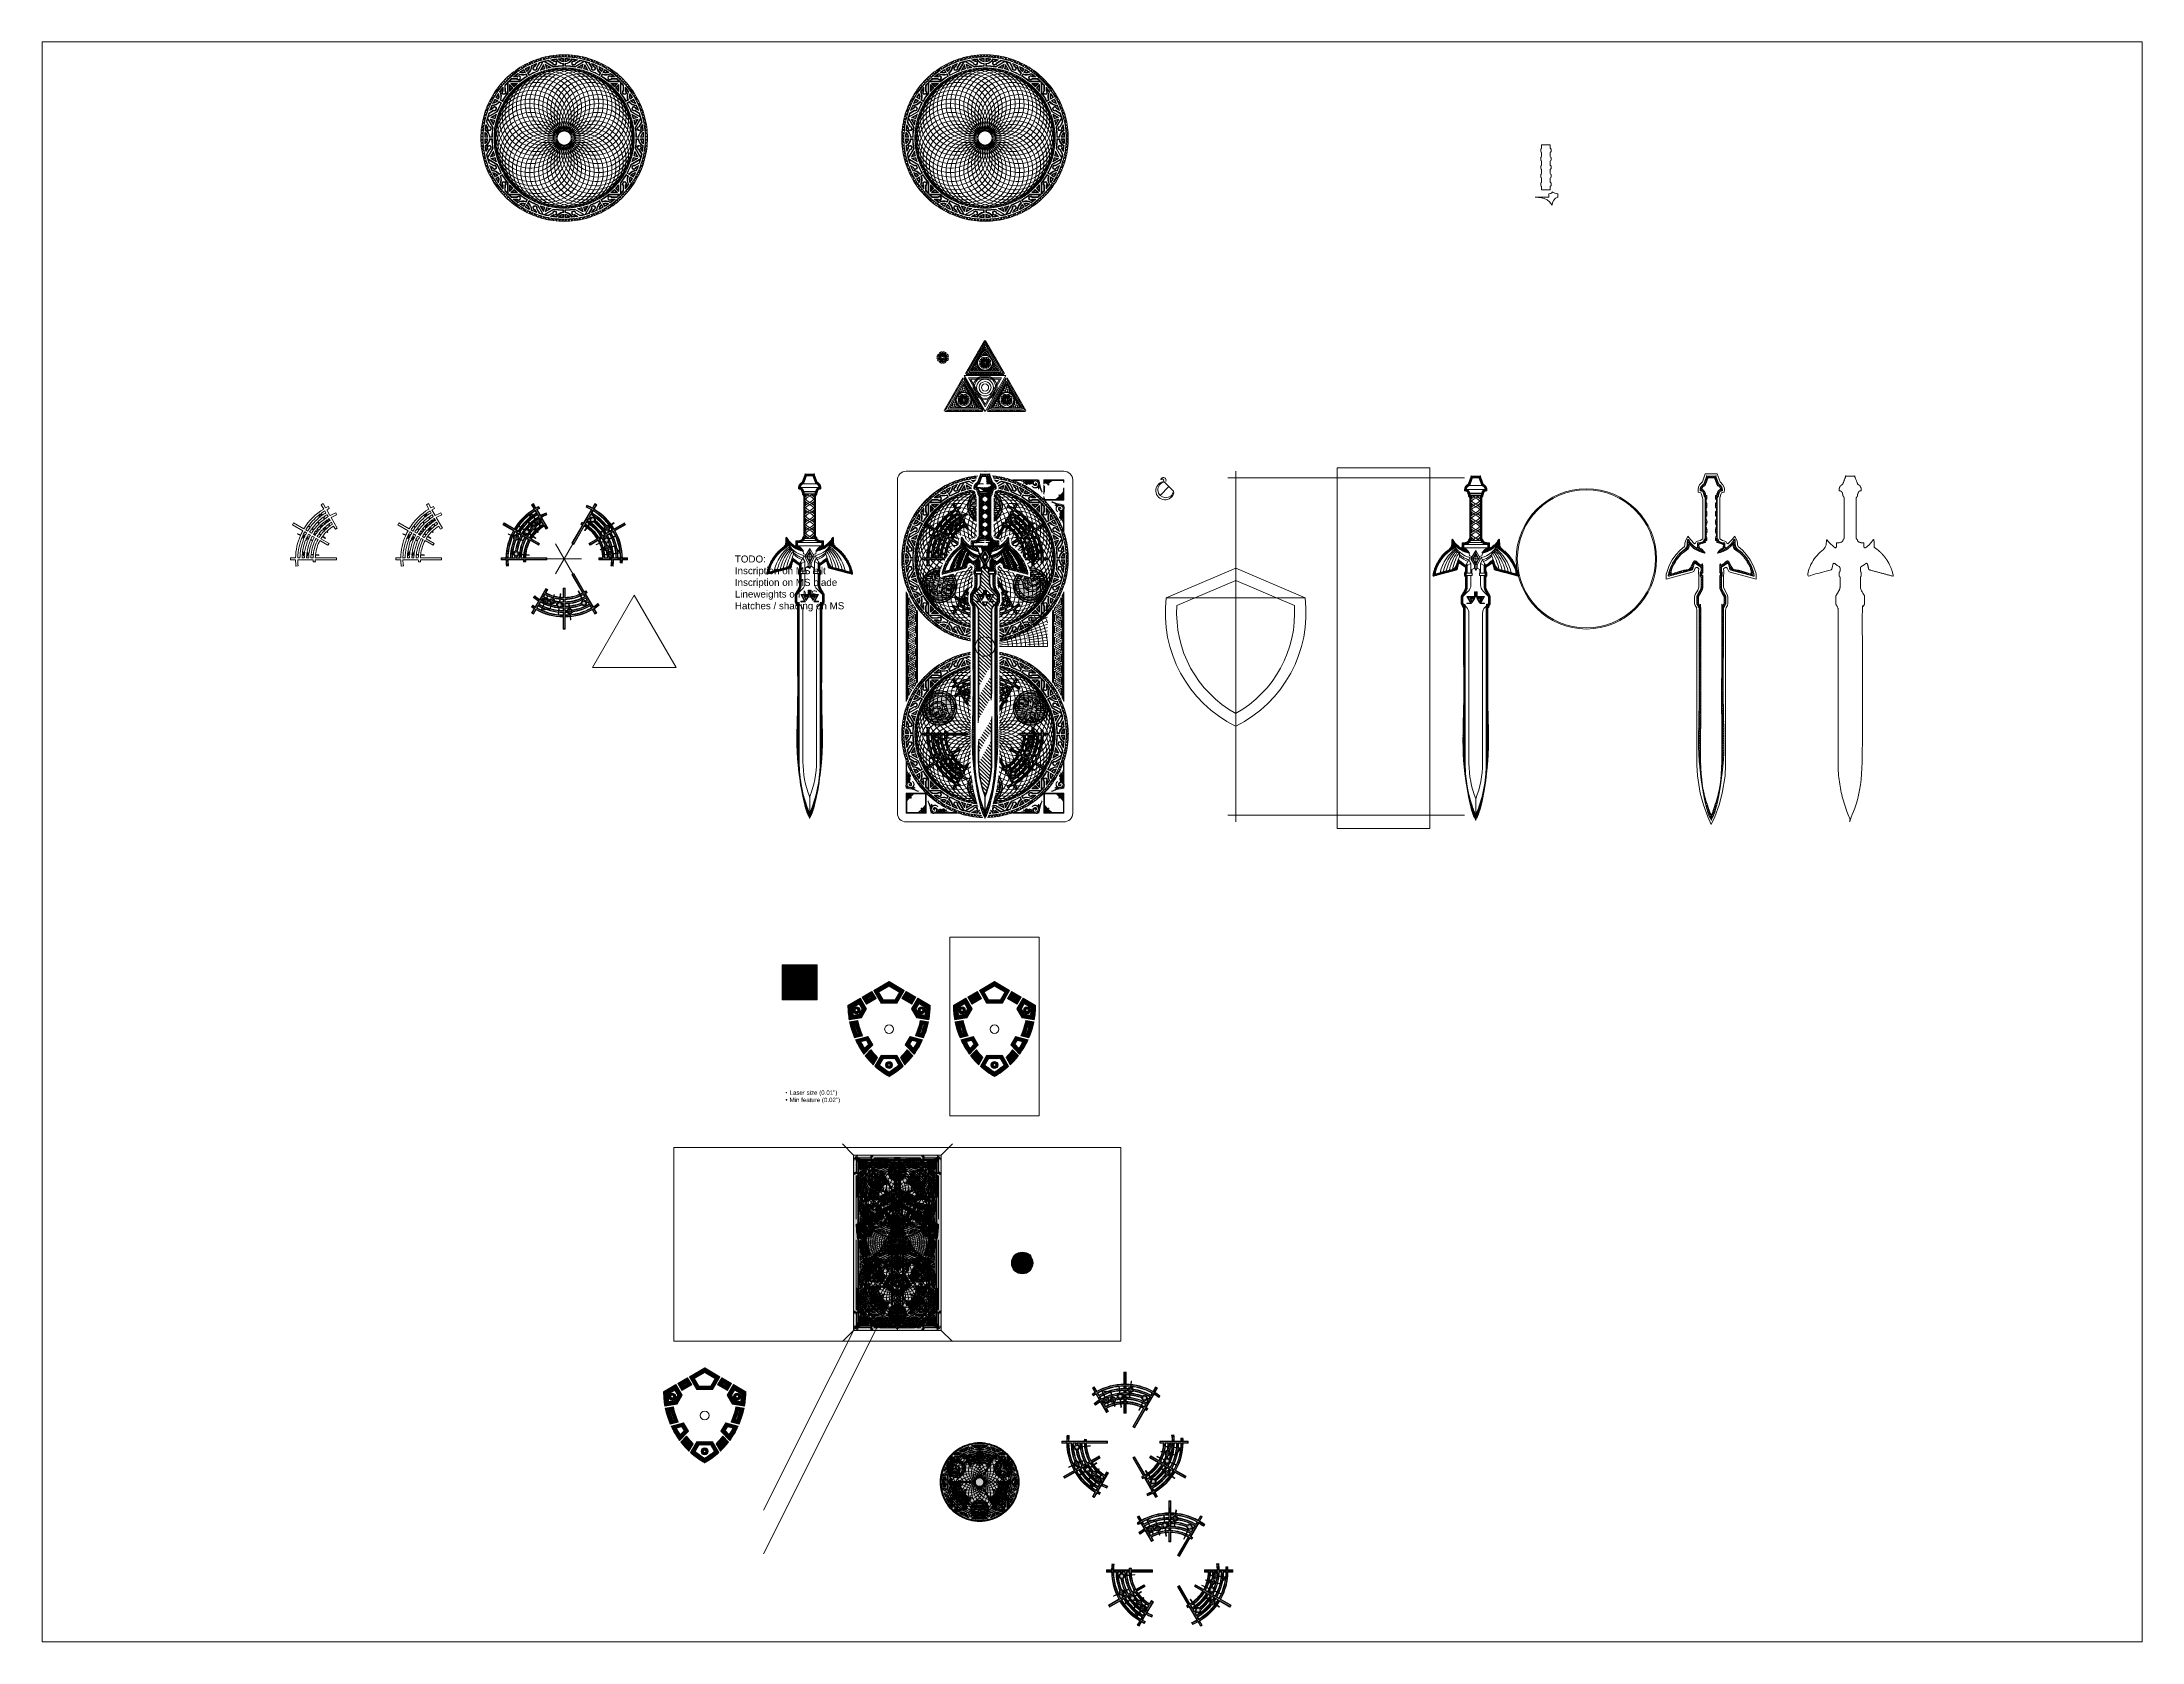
# Paper-space layout 'Layout2' of a CAD drawing. Header units: inches. Extents: x 1.05 to 9.45, y 0.8 to 7.2.
# The model-space entities are those that its viewports show. They can reach past a viewport. Long polylines and large blocks are cut down to what shows.
import ezdxf

# ---------------------------------------------------------------- set-up
doc = ezdxf.new("R2010")
doc.units = ezdxf.units.IN
doc.header["$MEASUREMENT"] = 0
doc.layers.add('NOPLOT', color=5, linetype='Continuous', lineweight=5)
doc.styles.add('Hylian', font='arial.ttf')
doc.styles.get("Standard").update_dxf_attribs({"font": 'arial.ttf'})
picture_1 = doc.add_image_def('image1.jpg', size_in_pixel=(640, 1280))
picture_2 = doc.add_image_def('image2.png', size_in_pixel=(401, 1561))
pattern_1 = [(45, (23.207563, 12.0515), (-0.03425048, 0.03425048), []), (135, (23.207563, 12.0515), (-0.03425048, -0.03425048), [])]
pattern_2 = [(315, (-16.49204, -10.1875), (0.016572815, 0.016572815), [])]
pattern_3 = [(45, (9e-14, -0.136), (-0.03425048, 0.03425048), []), (135, (9e-14, -0.136), (-0.03425048, -0.03425048), [])]
pattern_4 = [(1e-30, (-9.19268, 2.42777), (2e-17, 0.0606942), [])]
pattern_5 = [(45, (-9.5, 31.5), (-0.0441942, 0.0441942), []), (135, (-9.5, 31.5), (-0.0441942, -0.0441942), [])]
pattern_6 = [(315, (0, -1.25), (0.01104854, 0.01104854), [])]

psp = doc.layouts.new('Layout2')

msp = doc.modelspace()

# ---------------------------------------------------------------- texts
at = {"layer": 'NOPLOT', "insert": (-4.634, 19.597), "char_height": 0.2, "attachment_point": 1, "style": 'Hylian'}
msp.add_mtext_dynamic_manual_height_columns('TODO:^JInscription on MS hilt^JInscription on MS blade^JLineweights on MS^JHatches / shading on MS', width=4.63398, gutter_width=1, heights=[0], dxfattribs=at)
at = {"layer": 'NOPLOT', "insert": (-3.073, 4.343), "char_height": 0.125, "attachment_point": 1}
msp.add_mtext_dynamic_manual_height_columns('Laser size (0.01")\\PMin feature (0.02")', width=1.78954, gutter_width=1, heights=[0], dxfattribs=at)

# ---------------------------------------------------------------- blocks, each defined once
blk = doc.blocks.new('Ring_Arc')
at = {"layer": 'NOPLOT'}
for p, q in [((-2.265, 0.039), (-2.266, 0.039)), ((-2.173, 0.023), (-2.266, 0.023)), ((-2.192, 0.039), (-2.25, 0.039)), ((-2.233, 0.386), (-2.18, 0.295)), ((-2.224, 0.34), (-2.197, 0.294)), ((-2.219, 0.457), (-2.139, 0.318)), ((-2.203, 0.459), (-2.13, 0.333)), ((-2.188, 0.586), (-2.024, 0.302)), ((-2.183, 0.546), (-2.041, 0.299)), ((-2.047, 0.023), (-2.126, 0.023)), ((-2.062, 0.039), (-2.112, 0.039)), ((-1.983, 0.507), (-2.108, 0.541)), ((-2.108, 0.541), (-2.012, 0.375)), ((-2.002, 0.496), (-2.075, 0.516)), ((-2.075, 0.516), (-2.02, 0.419))]:
    blk.add_line(p, q, dxfattribs=at)
for centre, radius, start, end in [((0, 0), 2.375, 165, 180), ((0, 0), 2.312, 165, 180), ((0, 0), 2.266, 175.77131, 179.40727), ((-2.375, 0), 0.203, 6.62581, 55.33161), ((0, 0), 2.266, 170.19088, 174.44515), ((-2.375, 0), 0.25, 5.37938, 61.31084), ((0, 0), 2.25, 176.53558, 179.00523), ((-2.375, 0), 0.188, 12.0247, 46.48089), ((0, 0), 2.25, 171.30277, 174.18838), ((-2.375, 0), 0.266, 8.45652, 59.06099), ((0, 0), 2.266, 165, 168.37359), ((0, 0), 2.25, 165.96882, 168.22256), ((-2.139, 0.271), 0.0625, 158.68219, 81.31781), ((-2.139, 0.271), 0.0469, 150, 90), ((0, 0), 2.062, 171.658, 178.91479), ((0, 0), 2.047, 171.50619, 179.34393), ((0, 0), 2.062, 166.08521, 168.2832), ((0, 0), 2.047, 165.65607, 169.44434), ((0, 0), 2, 165, 180), ((0, 0), 1.969, 165, 180)]:
    blk.add_arc(centre, radius, start, end, dxfattribs=at)
blk = doc.blocks.new('*U3')
at = {"layer": 'NOPLOT'}
blk.add_blockref('Ring_Arc', (2.011, -0.594), dxfattribs=at)
at = {"layer": 'NOPLOT', "xscale": -1, "rotation": 149.9999999999999}
blk.add_blockref('Ring_Arc', (2.011, -0.594), dxfattribs=at)
blk = doc.blocks.new('*U4')
at = {"layer": 'NOPLOT', "color": 0, "linetype": 'ByBlock', "lineweight": -2, "transparency": 16777216}
for p, rotation in [((8.202, 9.02), 329.9999999999998), ((9.156, 9.538), 299.9999999999998), ((10.241, 9.511), 269.9999999999999), ((11.167, 8.945), 239.9999999999998), ((11.685, 7.991), 209.9999999999999), ((7.608, 7.009), 29.99999999999995), ((11.658, 6.906), 180), ((8.127, 6.055), 59.99999999999997), ((11.092, 5.98), 149.9999999999999), ((10.138, 5.462), 119.9999999999999), ((9.053, 5.489), 89.99999999999997)]:
    blk.add_blockref('*U3', p, dxfattribs=dict(at, rotation=rotation))
blk.add_blockref('*U3', (7.636, 8.094), dxfattribs=at)
blk = doc.blocks.new('*U34')
at = {"layer": 'NOPLOT'}
blk.add_arc((0, 0), 0.984, 326.25, 303.75, dxfattribs=at)
blk = doc.blocks.new('*U35')
at = {"layer": 'NOPLOT', "color": 0, "linetype": 'ByBlock', "lineweight": -2, "transparency": 16777216}
for p, rotation in [((-9.992, 20.352), 344.9999999999986), ((-9.877, 20.409), 337.4999999999987), ((-9.755, 20.451), 329.9999999999988), ((-9.628, 20.476), 322.4999999999988), ((-9.5, 20.484), 314.9999999999989), ((-9.372, 20.476), 307.4999999999989), ((-9.245, 20.451), 299.9999999999989), ((-9.123, 20.409), 292.499999999999), ((-9.008, 20.352), 284.999999999999), ((-10.476, 19.628), 37.49999999999982), ((-10.451, 19.755), 29.99999999999985), ((-10.409, 19.877), 22.49999999999989), ((-10.352, 19.992), 14.99999999999997), ((-10.281, 20.099), 7.499999999999964), ((-10.099, 20.281), 352.4999999999987), ((-8.901, 20.281), 277.4999999999991), ((-8.524, 19.628), 232.4999999999992), ((-8.549, 19.755), 239.9999999999991), ((-8.591, 19.877), 247.4999999999992), ((-8.648, 19.992), 254.9999999999991), ((-8.719, 20.099), 262.4999999999991), ((-8.804, 20.196), 269.9999999999991), ((-10.484, 19.5), 44.99999999999979), ((-10.476, 19.372), 52.49999999999972), ((-10.451, 19.245), 59.99999999999965), ((-10.409, 19.123), 67.49999999999963), ((-8.516, 19.5), 224.9999999999992), ((-8.524, 19.372), 217.4999999999992), ((-8.549, 19.245), 209.9999999999992), ((-8.591, 19.123), 202.4999999999992), ((-10.352, 19.008), 74.99999999999955), ((-10.281, 18.901), 82.49999999999956), ((-10.099, 18.719), 97.4999999999995), ((-9.992, 18.648), 104.9999999999995), ((-10.196, 18.804), 89.99999999999953), ((-9.877, 18.591), 112.4999999999995), ((-9.755, 18.549), 119.9999999999994), ((-9.628, 18.524), 127.4999999999995), ((-9.5, 18.516), 134.9999999999995), ((-9.372, 18.524), 142.4999999999995), ((-9.245, 18.549), 149.9999999999995), ((-9.123, 18.591), 157.4999999999994), ((-9.008, 18.648), 164.9999999999995), ((-8.901, 18.719), 172.4999999999993), ((-8.648, 19.008), 194.9999999999992), ((-8.719, 18.901), 187.4999999999993), ((-8.804, 18.804), 180)]:
    blk.add_blockref('*U34', p, dxfattribs=dict(at, rotation=rotation))
blk.add_blockref('*U34', (-10.196, 20.196), dxfattribs=at)
blk = doc.blocks.new('Ring')
at = {"layer": 'NOPLOT'}
h = blk.add_hatch(dxfattribs=at)
h.set_pattern_fill('ANSI37', color=256, scale=0.5)
edge = h.paths.add_edge_path(flags=17)
edge.add_arc((0, 0), 2.312, 0, 360)
edge = h.paths.add_edge_path()
edge.add_arc((0, 0), 2.375, 0, 360)
h = blk.add_hatch(dxfattribs=at)
h.set_pattern_fill('ANSI37', color=256, scale=0.5)
edge = h.paths.add_edge_path(flags=17)
edge.add_arc((0, 0), 1.969, 0, 360)
edge = h.paths.add_edge_path()
edge.add_arc((0, 0), 2, 0, 360)
for name, p in [('*U4', (-9.647, -7.5)), ('*U35', (9.5, -19.5))]:
    blk.add_blockref(name, p, dxfattribs=at)
blk = doc.blocks.new('Fleur')
at = {"layer": 'NOPLOT'}
h = blk.add_hatch(dxfattribs=at)
h.set_pattern_fill('ANSI37', color=256, scale=0.5)
h.set_pattern_definition([(45, (-0.015625, -0.015625), (-0.044194, 0.044194), []), (135, (-0.015625, -0.015625), (-0.044194, -0.044194), [])])
edge = h.paths.add_edge_path()
edge.add_spline(control_points=[(-0.145, -0.061), (-0.146, -0.05), (-0.146, -0.031), (-0.116, -0.023), (-0.085, -0.037), (-0.047, -0.036), (-0.023, -0.021), (-0.016, -0.016)], knot_values=[0, 0, 0, 0, 0.027531, 0.052691, 0.074583, 0.130119, 0.157777, 0.157777, 0.157777, 0.157777], degree=3, periodic=0)
edge.add_line((-0.016, -0.016), (-0.257, -0.016))
edge.add_spline(control_points=[(-0.257, -0.016), (-0.243, -0.018), (-0.209, -0.024), (-0.178, -0.058), (-0.149, -0.085), (-0.124, -0.088), (-0.103, -0.085), (-0.1, -0.064), (-0.108, -0.05), (-0.121, -0.045), (-0.139, -0.047), (-0.138, -0.07), (-0.126, -0.069), (-0.121, -0.068)], knot_values=[0, 0, 0, 0, 0.043707, 0.098808, 0.135695, 0.15783, 0.171658, 0.193151, 0.206851, 0.218869, 0.234221, 0.250795, 0.264835, 0.264835, 0.264835, 0.264835], degree=3, periodic=0)
edge.add_spline(control_points=[(-0.121, -0.068), (-0.123, -0.069), (-0.129, -0.073), (-0.139, -0.073), (-0.143, -0.068), (-0.145, -0.065), (-0.145, -0.063), (-0.145, -0.061)], knot_values=[0, 0, 0, 0, 0.008334, 0.021389, 0.024279, 0.025941, 0.031262, 0.031262, 0.031262, 0.031262], degree=3, periodic=0)
edge = h.paths.add_edge_path()
edge.add_spline(control_points=[(-0.016, -0.016), (-0.021, -0.023), (-0.036, -0.047), (-0.037, -0.085), (-0.023, -0.116), (-0.031, -0.146), (-0.05, -0.146), (-0.061, -0.145)], knot_values=[0, 0, 0, 0, 0.027657, 0.083193, 0.105086, 0.130246, 0.157777, 0.157777, 0.157777, 0.157777], degree=3, periodic=0)
edge.add_spline(control_points=[(-0.061, -0.145), (-0.063, -0.145), (-0.065, -0.145), (-0.068, -0.143), (-0.073, -0.139), (-0.073, -0.129), (-0.069, -0.123), (-0.068, -0.121)], knot_values=[0, 0, 0, 0, 0.005322, 0.006984, 0.009873, 0.022929, 0.031262, 0.031262, 0.031262, 0.031262], degree=3, periodic=0)
edge.add_spline(control_points=[(-0.068, -0.121), (-0.069, -0.126), (-0.07, -0.138), (-0.047, -0.139), (-0.045, -0.121), (-0.05, -0.108), (-0.064, -0.1), (-0.085, -0.103), (-0.088, -0.124), (-0.085, -0.149), (-0.058, -0.178), (-0.024, -0.209), (-0.018, -0.243), (-0.016, -0.257)], knot_values=[0, 0, 0, 0, 0.014041, 0.030614, 0.045966, 0.057985, 0.071684, 0.093177, 0.107006, 0.12914, 0.166027, 0.221128, 0.264835, 0.264835, 0.264835, 0.264835], degree=3, periodic=0)
edge.add_line((-0.016, -0.257), (-0.016, -0.016))
edge = h.paths.add_edge_path()
edge.add_spline(control_points=[(-0.052, -0.089), (-0.053, -0.082), (-0.054, -0.068), (-0.049, -0.054), (-0.046, -0.046)], knot_values=[0, 0, 0, 0, 0.019996, 0.043597, 0.043597, 0.043597, 0.043597], degree=3, periodic=0)
edge.add_spline(control_points=[(-0.046, -0.046), (-0.054, -0.049), (-0.068, -0.054), (-0.082, -0.053), (-0.089, -0.052)], knot_values=[0, 0, 0, 0, 0.023602, 0.043597, 0.043597, 0.043597, 0.043597], degree=3, periodic=0)
edge.add_spline(control_points=[(-0.089, -0.052), (-0.089, -0.059), (-0.088, -0.074), (-0.093, -0.088), (-0.095, -0.095)], knot_values=[0, 0, 0, 0, 0.019996, 0.043597, 0.043597, 0.043597, 0.043597], degree=3, periodic=0)
edge.add_spline(control_points=[(-0.095, -0.095), (-0.088, -0.093), (-0.074, -0.088), (-0.059, -0.089), (-0.052, -0.089)], knot_values=[0, 0, 0, 0, 0.023602, 0.043597, 0.043597, 0.043597, 0.043597], degree=3, periodic=0)
edge = h.paths.add_edge_path()
edge.add_spline(control_points=[(-0.101, -0.138), (-0.102, -0.131), (-0.103, -0.117), (-0.098, -0.103), (-0.095, -0.095)], knot_values=[0, 0, 0, 0, 0.019996, 0.043597, 0.043597, 0.043597, 0.043597], degree=3, periodic=0)
edge.add_spline(control_points=[(-0.095, -0.095), (-0.103, -0.098), (-0.117, -0.103), (-0.131, -0.102), (-0.138, -0.101)], knot_values=[0, 0, 0, 0, 0.023602, 0.043597, 0.043597, 0.043597, 0.043597], degree=3, periodic=0)
edge.add_spline(control_points=[(-0.138, -0.101), (-0.138, -0.108), (-0.137, -0.123), (-0.141, -0.137), (-0.144, -0.144)], knot_values=[0, 0, 0, 0, 0.019996, 0.043597, 0.043597, 0.043597, 0.043597], degree=3, periodic=0)
edge.add_spline(control_points=[(-0.144, -0.144), (-0.137, -0.141), (-0.123, -0.137), (-0.108, -0.138), (-0.101, -0.138)], knot_values=[0, 0, 0, 0, 0.023602, 0.043597, 0.043597, 0.043597, 0.043597], degree=3, periodic=0)
for points in [[(-0.257, -0.016), (-0.215, -0.027), (-0.173, -0.062), (-0.143, -0.084), (-0.121, -0.087), (-0.108, -0.083), (-0.103, -0.062), (-0.11, -0.051), (-0.121, -0.046), (-0.136, -0.05), (-0.135, -0.067), (-0.121, -0.068)], [(-0.121, -0.068), (-0.128, -0.072), (-0.141, -0.07), (-0.143, -0.067), (-0.144, -0.066), (-0.145, -0.061)], [(-0.144, -0.144), (-0.138, -0.121), (-0.138, -0.101)], [(-0.144, -0.144), (-0.121, -0.138), (-0.101, -0.138)], [(-0.095, -0.095), (-0.118, -0.101), (-0.138, -0.101)], [(-0.095, -0.095), (-0.101, -0.118), (-0.101, -0.138)], [(-0.095, -0.095), (-0.089, -0.072), (-0.089, -0.052)], [(-0.095, -0.095), (-0.072, -0.089), (-0.052, -0.089)], [(-0.046, -0.046), (-0.069, -0.052), (-0.089, -0.052)], [(-0.016, -0.257), (-0.027, -0.215), (-0.062, -0.173), (-0.084, -0.143), (-0.087, -0.121), (-0.083, -0.108), (-0.062, -0.103), (-0.051, -0.11), (-0.046, -0.121), (-0.05, -0.136), (-0.067, -0.135), (-0.068, -0.121)], [(-0.068, -0.121), (-0.072, -0.128), (-0.07, -0.141), (-0.067, -0.143), (-0.066, -0.144), (-0.061, -0.145)], [(-0.046, -0.046), (-0.052, -0.069), (-0.052, -0.089)]]:
    blk.add_spline(points, degree=3, dxfattribs=at)
for points in [[(-0.016, -0.016), (-0.023, -0.021), (-0.047, -0.036), (-0.085, -0.037), (-0.116, -0.023), (-0.146, -0.031), (-0.146, -0.05), (-0.145, -0.061)], [(-0.016, -0.016), (-0.021, -0.023), (-0.036, -0.047), (-0.037, -0.085), (-0.023, -0.116), (-0.031, -0.146), (-0.05, -0.146), (-0.061, -0.145)]]:
    blk.add_open_spline(points, degree=3, knots=[0, 0, 0, 0, 0.0276574, 0.0831934, 0.105086, 0.1302458, 0.1577767, 0.1577767, 0.1577767, 0.1577767], dxfattribs=at)
blk = doc.blocks.new('Corner')
at = {"layer": 'NOPLOT'}
for points in [[(0, 0), (0.571, 0), (0.571, -0.571), (0, -0.571)], [(0.016, -0.016), (0.555, -0.016), (0.555, -0.555), (0.016, -0.555)]]:
    blk.add_lwpolyline(points, close=True, dxfattribs=at)
at = {"layer": 'NOPLOT', "xscale": -1, "rotation": 90.0000000000005}
blk.add_blockref('Fleur', (0, -0.571), dxfattribs=at)
at = {"layer": 'NOPLOT'}
blk.add_blockref('Fleur', (0.571, 0), dxfattribs=at)
blk = doc.blocks.new('TrimTriangle')
at = {"layer": 'NOPLOT'}
for points in [[(0, 0), (-0.188, 0.108), (-0.188, -0.108)], [(-0.078, 0), (-0.148, 0.041), (-0.148, -0.041)]]:
    blk.add_lwpolyline(points, close=True, dxfattribs=at)
blk = doc.blocks.new('EdgeTrim')
at = {"layer": 'NOPLOT'}
h = blk.add_hatch(dxfattribs=at)
h.set_pattern_fill('ANSI37', color=256, scale=0.375)
h.set_pattern_definition([(45, (0.057143, 0), (-0.0331456, 0.0331456), []), (135, (0.057143, 0), (-0.0331456, -0.0331456), [])])
h.paths.add_polyline_path([(0.047, 1.457, -0.011833), (0, 1.562), (0, 0), (0.047, 0)])
h.paths.add_polyline_path([(0.328, 1.001, -0.005283), (0.297, 1.042), (0.297, 0), (0.328, 0)])
for p, q in [((0, 1.562), (0, 0)), ((0.047, 1.457), (0.047, 0)), ((0.297, 1.042), (0.297, 0)), ((0.328, 1.001), (0.328, 0))]:
    blk.add_line(p, q, dxfattribs=at)
for points in [[(0.078, 1.393), (0.078, 1.191), (0.163, 1.24)], [(0.188, 1.2), (0.078, 1.137), (0.266, 1.028), (0.266, 1.084)], [(0.117, 1.32), (0.117, 1.258), (0.143, 1.274)], [(0.21, 1.167), (0.156, 1.137), (0.227, 1.096), (0.227, 1.141)], [(0.266, 0), (0.078, 0.108), (0.078, 0)], [(0.188, 0), (0.117, 0.041), (0.117, 0)]]:
    blk.add_lwpolyline(points, dxfattribs=at)
for start, end in [(202.61986, 205.33168), (206.99759, 208.95502), (210.20717, 211.12544), (212.22777, 213.147), (213.88809, 215.50128), (216.7473, 217.95803)]:
    blk.add_arc((2.25, 2.5), 2.437, start, end, dxfattribs=at)
for p in [(0.266, 0.974), (0.266, 0.65), (0.266, 0.325)]:
    blk.add_blockref('TrimTriangle', p, dxfattribs=at)
at = {"layer": 'NOPLOT', "rotation": 180}
for p in [(0.078, 0.812), (0.078, 0.487), (0.078, 0.162)]:
    blk.add_blockref('TrimTriangle', p, dxfattribs=at)
blk = doc.blocks.new('Rays')
at = {"layer": 'NOPLOT'}
for p, q in [((0.346, 0.144), (1.781, 0.738)), ((1.781, 0.842), (1.106, 0.523)), ((1.781, 0.637), (1.152, 0.412)), ((1.435, 0.767), (1.781, 0.952)), ((1.781, 1.068), (1.687, 1.011)), ((0.312, 0.208), (0.439, 0.293)), ((0.331, 0.177), (0.644, 0.344)), ((0.359, 0.109), (1.781, 0.54)), ((0.368, 0.073), (1.781, 0.354)), ((0.373, 0.037), (1.781, 0.175)), ((0.375, 0), (1.781, 0)), ((1.781, 0.446), (1.187, 0.297)), ((1.781, 0.264), (1.21, 0.18)), ((1.781, 0.088), (1.222, 0.06))]:
    blk.add_line(p, q, dxfattribs=at)
for radius, start in [(1.157, 0), (1.282, 0), (1.407, 0), (1.532, 0), (1.657, 0), (1.782, 0), (1.907, 20.91918), (2.032, 28.76241), (0.657, 0), (0.782, 0), (0.907, 0), (1.032, 0)]:
    blk.add_arc((0, 0), radius, start, 31.34702, dxfattribs=at)
blk = doc.blocks.new('Corner_Curly')
at = {"layer": 'NOPLOT', "true_color": 0xffffff}
h = blk.add_hatch(color=7, dxfattribs=at)
h.dxf.hatch_style = 1
edge = h.paths.add_edge_path()
edge.add_spline(control_points=[(-0.354, -0.053), (-0.348, -0.043), (-0.344, -0.043), (-0.316, -0.05), (-0.295, -0.065), (-0.267, -0.081), (-0.264, -0.081), (-0.245, -0.089), (-0.236, -0.093), (-0.226, -0.096), (-0.232, -0.098), (-0.242, -0.1), (-0.255, -0.11), (-0.265, -0.111), (-0.271, -0.112), (-0.27, -0.117), (-0.268, -0.131), (-0.245, -0.141), (-0.228, -0.142), (-0.22, -0.142), (-0.242, -0.175), (-0.248, -0.217), (-0.226, -0.281), (-0.209, -0.303), (-0.189, -0.317), (-0.182, -0.322), (-0.173, -0.321), (-0.167, -0.314), (-0.162, -0.306), (-0.163, -0.297), (-0.171, -0.292), (-0.184, -0.282), (-0.196, -0.267), (-0.212, -0.213), (-0.197, -0.174), (-0.133, -0.134), (-0.091, -0.139), (-0.05, -0.179), (-0.041, -0.197), (-0.039, -0.214), (-0.039, -0.223), (-0.043, -0.232), (-0.063, -0.256), (-0.09, -0.257), (-0.115, -0.236), (-0.12, -0.225), (-0.12, -0.214), (-0.121, -0.212), (-0.121, -0.205), (-0.099, -0.203), (-0.095, -0.225), (-0.095, -0.237), (-0.096, -0.239), (-0.09, -0.237), (-0.073, -0.23), (-0.075, -0.197), (-0.091, -0.169), (-0.129, -0.153), (-0.171, -0.179), (-0.176, -0.234), (-0.149, -0.281), (-0.118, -0.296), (-0.105, -0.302), (-0.116, -0.318), (-0.125, -0.336), (-0.134, -0.379), (-0.131, -0.406), (-0.117, -0.423), (-0.122, -0.426), (-0.134, -0.435), (-0.146, -0.459), (-0.136, -0.495), (-0.112, -0.505), (-0.09, -0.511), (-0.091, -0.519), (-0.102, -0.529), (-0.105, -0.554), (-0.092, -0.563), (-0.086, -0.567), (-0.085, -0.565), (-0.084, -0.557), (-0.076, -0.55), (-0.069, -0.547), (-0.066, -0.547), (-0.064, -0.55), (-0.062, -0.552), (-0.042, -0.577), (-0.046, -0.585), (-0.061, -0.608), (-0.065, -0.615), (-0.064, -0.623), (-0.058, -0.628), (-0.052, -0.633), (-0.044, -0.634), (-0.038, -0.629), (-0.035, -0.627), (-0.033, -0.625), (-0.03, -0.623), (-0.03, -0.624), (-0.03, -0.624), (-0.03, -0.704), (-0.03, -0.783), (-0.03, -0.861), (-0.03, -0.864), (-0.03, -0.866), (-0.029, -0.868), (-0.024, -0.88), (-0.019, -0.892), (-0.014, -0.904), (-0.011, -0.911), (-0.004, -0.915), (0.004, -0.913), (0.012, -0.912), (0.016, -0.906), (0.016, -0.898), (0.016, -0.895), (0.016, -0.893), (0.016, -0.625), (0.016, -0.36), (0.016, -0.094), (0.016, -0.09), (0.015, -0.086), (0.012, -0.083), (0.008, -0.08), (0.004, -0.079), (0, -0.079), (-0.012, -0.08), (-0.024, -0.08), (-0.087, -0.083), (-0.134, -0.078), (-0.214, -0.052), (-0.248, -0.036), (-0.295, -0.015), (-0.307, -0.01), (-0.332, -0.003), (-0.344, -0.001), (-0.371, -0.011), (-0.381, -0.026), (-0.383, -0.044), (-0.384, -0.051), (-0.379, -0.058), (-0.372, -0.06), (-0.365, -0.063), (-0.358, -0.06), (-0.354, -0.053)], knot_values=[0, 0, 0, 0, 0.016948, 0.016948, 0.041672, 0.041672, 0.074027, 0.074027, 0.101256, 0.101256, 0.101256, 0.119855, 0.130595, 0.149036, 0.149036, 0.149036, 0.16393, 0.189353, 0.214709, 0.214709, 0.214709, 1.156126, 1.156126, 1.761868, 1.761868, 1.761868, 3.327572, 3.327572, 3.327572, 4.893276, 4.893276, 4.893276, 5.536008, 5.536008, 6.851042, 6.851042, 8.166076, 8.166076, 8.841485, 8.841485, 8.841485, 9.486499, 9.486499, 11.089128, 11.089128, 11.906463, 11.906463, 11.906463, 11.911523, 11.924332, 11.951761, 11.960393, 11.960393, 11.960393, 11.978496, 12.011063, 12.039591, 12.076728, 12.119914, 12.168211, 12.228024, 12.270072, 12.270072, 12.270072, 12.323669, 12.323669, 12.378879, 12.378879, 12.378879, 12.397587, 12.424597, 12.453304, 12.496734, 12.50423, 12.507014, 12.520829, 12.546966, 12.567016, 12.567016, 12.567016, 12.575486, 12.589118, 12.597416, 12.597416, 12.597416, 12.605522, 12.605522, 12.682105, 12.682105, 12.682105, 14.082022, 14.082022, 14.082022, 15.48194, 15.48194, 15.48194, 15.489947, 15.489947, 15.489947, 15.498358, 15.498358, 16.33101, 16.33101, 16.33101, 16.742148, 16.742148, 16.742148, 16.758494, 16.758494, 16.758494, 18.131895, 18.131895, 18.131895, 19.505296, 19.505296, 19.505296, 19.515296, 19.515296, 20.505296, 20.505296, 20.505296, 21.324947, 21.324947, 21.324947, 22.144599, 22.144599, 22.144599, 22.174475, 22.174475, 22.305418, 22.305418, 22.399672, 22.399672, 22.429722, 22.429722, 22.459773, 22.459773, 22.489823, 22.489823, 22.489823, 23.841767, 23.841767, 23.841767, 25.193711, 25.193711, 25.193711, 25.193711], weights=[1, 1, 1, 1, 1, 1, 1, 1, 1, 1, 1, 1, 1, 1, 1, 1, 1, 1, 1, 1, 1, 1, 1, 1, 1, 0.805937, 0.805937, 1, 0.805937, 0.805937, 1, 1, 1, 1, 1, 1, 1, 1, 1, 1, 1, 1, 1, 1, 1, 1, 1, 1, 1, 1, 1, 1, 1, 1, 1, 1, 1, 1, 1, 1, 1, 1, 1, 1, 1, 1, 1, 1, 1, 1, 1, 1, 1, 1, 1, 1, 1, 1, 1, 1, 1, 1, 1, 1, 1, 1, 1, 1, 1, 0.843246, 0.843246, 1, 0.843246, 0.843246, 1, 1, 1, 1, 1, 1, 1, 1, 1, 0.985963, 0.985963, 1, 1, 1, 1, 0.848895, 0.848895, 1, 0.848895, 0.848895, 1, 1, 1, 1, 1, 1, 0.944794, 0.944794, 1, 0.944794, 0.944794, 1, 1, 1, 1, 1, 1, 1, 1, 1, 1, 1, 1, 1, 1, 0.853399, 0.853399, 1, 0.853399, 0.853399, 1], degree=3, periodic=0)
edge = h.paths.add_edge_path(flags=16)
edge.add_spline(control_points=[(-0.015, -0.163), (-0.015, -0.146), (-0.015, -0.128), (-0.015, -0.111), (-0.032, -0.112), (-0.05, -0.113), (-0.067, -0.112), (-0.044, -0.123), (-0.026, -0.141), (-0.015, -0.163)], knot_values=[0, 0, 0, 0, 1, 1, 1, 1.042741, 1.042741, 1.042741, 1.704344, 1.704344, 1.704344, 1.704344], weights=[1, 1, 1, 1, 1, 1, 1, 0.963855, 0.963855, 1], degree=3, periodic=0)
edge = h.paths.add_edge_path(flags=16)
edge.add_spline(control_points=[(-0.064, -0.342), (-0.053, -0.351), (-0.042, -0.358), (-0.033, -0.36), (-0.034, -0.361), (-0.03, -0.357), (-0.03, -0.339), (-0.03, -0.321), (-0.03, -0.303), (-0.03, -0.303), (-0.03, -0.303), (-0.044, -0.315), (-0.056, -0.327), (-0.067, -0.341), (-0.066, -0.341), (-0.065, -0.342), (-0.064, -0.342)], knot_values=[0, 0, 0, 0, 0.03528, 0.03528, 0.060806, 0.060806, 0.060806, 0.625067, 0.625067, 0.630766, 0.630766, 0.630766, 0.685647, 0.685647, 0.685647, 0.878695, 0.878695, 0.878695, 0.878695], weights=[1, 1, 1, 1, 1, 1, 1, 1, 1, 1, 1, 1, 1, 1, 0.996897, 0.996897, 1], degree=3, periodic=0)
edge = h.paths.add_edge_path(flags=16)
edge.add_spline(control_points=[(-0.066, -0.426), (-0.064, -0.429), (-0.063, -0.433), (-0.063, -0.437), (-0.061, -0.44), (-0.059, -0.443), (-0.058, -0.446), (-0.055, -0.455), (-0.058, -0.463), (-0.067, -0.467), (-0.075, -0.47), (-0.084, -0.466), (-0.087, -0.458), (-0.088, -0.456), (-0.09, -0.455), (-0.094, -0.456), (-0.095, -0.46), (-0.093, -0.462), (-0.085, -0.468), (-0.073, -0.471), (-0.047, -0.467), (-0.033, -0.453), (-0.03, -0.438), (-0.03, -0.428), (-0.03, -0.418), (-0.03, -0.408), (-0.03, -0.408), (-0.03, -0.408), (-0.044, -0.411), (-0.059, -0.405), (-0.076, -0.388), (-0.08, -0.379), (-0.084, -0.37), (-0.089, -0.384), (-0.085, -0.399), (-0.072, -0.418), (-0.069, -0.422), (-0.066, -0.426)], knot_values=[0, 0, 0, 0, 0.762642, 0.762642, 0.762642, 1.02111, 1.02111, 1.02111, 2.591409, 2.591409, 2.591409, 4.161707, 4.161707, 4.161707, 5.640675, 5.640675, 7.802909, 7.802909, 7.802909, 8.612117, 8.612117, 9.821307, 9.821307, 9.821307, 10.323928, 10.323928, 10.329005, 10.329005, 10.329005, 10.355361, 10.355361, 10.379754, 10.379754, 10.379754, 10.440923, 10.440923, 10.454899, 10.454899, 10.454899, 10.454899], weights=[1, 0.952116, 0.952116, 1, 1, 1, 1, 0.804855, 0.804855, 1, 0.804855, 0.804855, 1, 1, 1, 1, 1, 1, 1, 1, 1, 1, 1, 1, 1, 1, 1, 1, 1, 1, 1, 1, 1, 1, 1, 1, 1, 1], degree=3, periodic=0)
at = {"layer": 'NOPLOT'}
blk.add_line((0.001, -0.856), (-0.015, -0.847), dxfattribs=at)
for points, weights, knots in [([(-0.023, -0.214), (-0.029, -0.167), (-0.061, -0.134), (-0.108, -0.127), (-0.155, -0.121), (-0.195, -0.144), (-0.213, -0.188), (-0.23, -0.231), (-0.218, -0.277), (-0.18, -0.304), (-0.216, -0.278), (-0.233, -0.237), (-0.224, -0.193), (-0.216, -0.149), (-0.186, -0.117), (-0.143, -0.106), (-0.149, -0.104), (-0.154, -0.103), (-0.203, -0.091), (-0.244, -0.072), (-0.283, -0.055), (-0.343, -0.004), (-0.367, -0.045), (-0.365, -0.024), (-0.342, -0.012), (-0.25, -0.052), (-0.142, -0.102), (-0.041, -0.097), (0.001, -0.094), (0.001, -0.362), (0.001, -0.63), (0.001, -0.856)], [1, 0.859814778049, 0.859814778049, 1, 0.859814778049, 0.859814778049, 1, 0.859814778049, 0.859814778049, 1, 0.896349465218, 0.896349465218, 1, 0.896349465218, 0.896349465218, 1, 1, 1, 1, 1, 1, 1, 1, 1, 1, 1, 1, 1, 1, 1, 1, 1], [0, 0, 0, 0, 1.320881, 1.320881, 1.320881, 2.641761, 2.641761, 2.641761, 3.962642, 3.962642, 3.962642, 5.092883, 5.092883, 5.092883, 6.223123, 6.223123, 6.223123, 6.236707, 6.236707, 6.348269, 6.348269, 6.392904, 6.392904, 6.392904, 6.435617, 6.485141, 6.632425, 6.738128, 6.738128, 6.738128, 7.738128, 7.738128, 7.738128, 7.738128]), ([(-0.015, -0.847), (-0.015, -0.767), (-0.015, -0.672), (-0.015, -0.578), (-0.017, -0.593), (-0.032, -0.604), (-0.047, -0.616), (-0.04, -0.605), (-0.028, -0.586), (-0.038, -0.551), (-0.072, -0.523), (-0.049, -0.507), (-0.04, -0.501), (-0.043, -0.505), (-0.053, -0.518), (-0.027, -0.538), (-0.016, -0.559), (-0.015, -0.568), (-0.015, -0.537), (-0.015, -0.507), (-0.015, -0.476), (-0.04, -0.507), (-0.08, -0.511), (-0.112, -0.487), (-0.123, -0.48), (-0.128, -0.469), (-0.126, -0.456), (-0.123, -0.444), (-0.113, -0.436), (-0.101, -0.435), (-0.088, -0.434), (-0.077, -0.44), (-0.073, -0.452), (-0.076, -0.444), (-0.083, -0.44), (-0.091, -0.44), (-0.099, -0.44), (-0.106, -0.445), (-0.109, -0.453), (-0.111, -0.461), (-0.109, -0.469), (-0.102, -0.474), (-0.087, -0.486), (-0.067, -0.489), (-0.049, -0.482), (-0.031, -0.475), (-0.018, -0.459), (-0.015, -0.44), (-0.015, -0.42), (-0.015, -0.399), (-0.015, -0.379), (-0.017, -0.382), (-0.023, -0.39), (-0.055, -0.399), (-0.066, -0.373), (-0.074, -0.355), (-0.057, -0.367), (-0.035, -0.384), (-0.019, -0.368), (-0.015, -0.364), (-0.015, -0.332), (-0.015, -0.3), (-0.015, -0.268), (-0.016, -0.269), (-0.018, -0.27), (-0.019, -0.272), (-0.041, -0.291), (-0.072, -0.319), (-0.103, -0.363), (-0.103, -0.403), (-0.087, -0.424), (-0.079, -0.435), (-0.092, -0.425), (-0.12, -0.405), (-0.115, -0.344), (-0.092, -0.309), (-0.077, -0.292), (-0.075, -0.29), (-0.097, -0.291), (-0.117, -0.284), (-0.133, -0.269), (-0.148, -0.254), (-0.157, -0.234), (-0.157, -0.213), (-0.158, -0.198), (-0.151, -0.185), (-0.138, -0.178), (-0.124, -0.172), (-0.11, -0.174), (-0.099, -0.185), (-0.088, -0.195), (-0.085, -0.21), (-0.092, -0.223), (-0.089, -0.211), (-0.095, -0.199), (-0.108, -0.196), (-0.12, -0.192), (-0.132, -0.198), (-0.136, -0.21), (-0.137, -0.231), (-0.127, -0.249), (-0.11, -0.26), (-0.092, -0.271), (-0.071, -0.272), (-0.053, -0.262), (-0.035, -0.252), (-0.024, -0.235), (-0.023, -0.214)], [1, 1, 1, 1, 1, 1, 1, 1, 1, 1, 1, 1, 1, 1, 1, 1, 1, 1, 1, 1, 1, 0.814230653861, 0.814230653861, 1, 0.868949919426, 0.868949919426, 1, 0.868949919426, 0.868949919426, 1, 0.868949919426, 0.868949919426, 1, 0.879434696193, 0.879434696193, 1, 0.879434696193, 0.879434696193, 1, 0.879434696193, 0.879434696193, 1, 0.913958504111, 0.913958504111, 1, 0.913958504111, 0.913958504111, 1, 1, 1, 1, 1, 1, 1, 1, 1, 1, 1, 1, 1, 1, 1, 1, 1, 1, 1, 1, 1, 1, 1, 1, 1, 1, 1, 1, 1, 1, 1, 0.945253353823, 0.945253353823, 1, 0.945253353823, 0.945253353823, 1, 0.879434696193, 0.879434696193, 1, 0.879434696193, 0.879434696193, 1, 0.879434696193, 0.879434696193, 1, 0.818497328116, 0.818497328116, 1, 0.821198447966, 0.818537526138, 0.992017234516, 0.909313181824, 0.909313181824, 1, 0.909313181824, 0.909313181824, 1, 0.909313181824, 0.909313181824, 1], [7.754475, 7.754475, 7.754475, 7.754475, 8.754475, 8.754475, 8.754475, 8.804982, 8.804982, 8.804982, 8.842422, 8.868552, 8.909866, 8.938378, 8.938378, 8.938378, 8.952114, 8.984832, 9.014418, 9.014418, 9.014418, 10.014418, 10.014418, 10.014418, 11.544523, 11.544523, 11.544523, 12.820066, 12.820066, 12.820066, 14.095608, 14.095608, 14.095608, 15.37115, 15.37115, 15.37115, 16.59288, 16.59288, 16.59288, 17.814611, 17.814611, 17.814611, 19.036341, 19.036341, 19.036341, 20.063719, 20.063719, 20.063719, 21.091097, 21.091097, 21.091097, 22.091097, 22.091097, 22.091097, 22.101834, 22.124144, 22.172829, 22.172829, 22.172829, 22.222437, 22.240725, 22.240725, 22.240725, 23.240725, 23.240725, 23.240725, 23.246861, 23.246861, 23.246861, 23.335225, 23.37019, 23.405089, 23.445963, 23.445963, 23.445963, 23.492172, 23.544661, 23.607168, 23.615231, 23.615231, 23.615231, 24.431413, 24.431413, 24.431413, 25.247595, 25.247595, 25.247595, 26.469326, 26.469326, 26.469326, 27.691056, 27.691056, 27.691056, 28.912787, 28.912787, 28.912787, 30.42432, 30.42432, 30.42432, 31.913359, 31.913359, 31.913359, 32.96875, 32.96875, 32.96875, 34.024141, 34.024141, 34.024141, 35.079532, 35.079532, 35.079532, 35.079532]), ([(-0.066, -0.426), (-0.064, -0.429), (-0.063, -0.433), (-0.063, -0.437), (-0.061, -0.44), (-0.059, -0.443), (-0.058, -0.446), (-0.055, -0.455), (-0.058, -0.463), (-0.067, -0.467), (-0.075, -0.47), (-0.084, -0.466), (-0.087, -0.458), (-0.088, -0.456), (-0.09, -0.455), (-0.094, -0.456), (-0.095, -0.46), (-0.093, -0.462), (-0.085, -0.468), (-0.073, -0.471), (-0.047, -0.467), (-0.033, -0.453), (-0.03, -0.438), (-0.03, -0.428), (-0.03, -0.418), (-0.03, -0.408), (-0.03, -0.408), (-0.03, -0.408), (-0.044, -0.411), (-0.059, -0.405), (-0.076, -0.388), (-0.08, -0.379), (-0.084, -0.37), (-0.089, -0.384), (-0.085, -0.399), (-0.072, -0.418), (-0.069, -0.422), (-0.066, -0.426)], [1, 0.952115940312, 0.952115940312, 1, 1, 1, 1, 0.80485521286, 0.80485521286, 1, 0.80485521286, 0.80485521286, 1, 1, 1, 1, 1, 1, 1, 1, 1, 1, 1, 1, 1, 1, 1, 1, 1, 1, 1, 1, 1, 1, 1, 1, 1, 1], [0, 0, 0, 0, 0.762642, 0.762642, 0.762642, 1.02111, 1.02111, 1.02111, 2.591409, 2.591409, 2.591409, 4.161707, 4.161707, 4.161707, 5.640675, 5.640675, 7.802909, 7.802909, 7.802909, 8.612117, 8.612117, 9.821307, 9.821307, 9.821307, 10.323928, 10.323928, 10.329005, 10.329005, 10.329005, 10.355361, 10.355361, 10.379754, 10.379754, 10.379754, 10.440923, 10.440923, 10.454899, 10.454899, 10.454899, 10.454899]), ([(-0.015, -0.163), (-0.015, -0.146), (-0.015, -0.128), (-0.015, -0.111), (-0.032, -0.112), (-0.05, -0.113), (-0.067, -0.112), (-0.044, -0.123), (-0.026, -0.141), (-0.015, -0.163)], [1, 1, 1, 1, 1, 1, 1, 0.963854838445, 0.963854838445, 1], [0, 0, 0, 0, 1, 1, 1, 1.042741, 1.042741, 1.042741, 1.704344, 1.704344, 1.704344, 1.704344]), ([(-0.064, -0.342), (-0.053, -0.351), (-0.042, -0.358), (-0.033, -0.36), (-0.034, -0.361), (-0.03, -0.357), (-0.03, -0.339), (-0.03, -0.321), (-0.03, -0.303), (-0.03, -0.303), (-0.03, -0.303), (-0.044, -0.315), (-0.056, -0.327), (-0.067, -0.341), (-0.066, -0.341), (-0.065, -0.342), (-0.064, -0.342)], [1, 1, 1, 1, 1, 1, 1, 1, 1, 1, 1, 1, 1, 1, 0.996896794805, 0.996896794805, 1], [0, 0, 0, 0, 0.0352798, 0.0352798, 0.0608059, 0.0608059, 0.0608059, 0.6250667, 0.6250667, 0.6307663, 0.6307663, 0.6307663, 0.6856475, 0.6856475, 0.6856475, 0.8786951, 0.8786951, 0.8786951, 0.8786951])]:
    blk.add_rational_spline(points, weights, degree=3, knots=knots, dxfattribs=at)
for points, knots in [([(-0.259, -0.121), (-0.248, -0.125), (-0.225, -0.135), (-0.206, -0.119), (-0.195, -0.11), (-0.207, -0.108), (-0.228, -0.103), (-0.25, -0.126), (-0.259, -0.12), (-0.259, -0.12)], [0, 0, 0, 0, 0.0318371, 0.0693692, 0.0693692, 0.0693692, 0.1028747, 0.1344324, 0.1349451, 0.1349451, 0.1349451, 0.1349451]), ([(-0.088, -0.556), (-0.09, -0.547), (-0.093, -0.529), (-0.078, -0.517), (-0.069, -0.511), (-0.07, -0.52), (-0.07, -0.537), (-0.091, -0.548), (-0.088, -0.556), (-0.088, -0.556)], [0, 0, 0, 0, 0.0240341, 0.0523675, 0.0523675, 0.0523675, 0.0776612, 0.1014844, 0.1018714, 0.1018714, 0.1018714, 0.1018714])]:
    blk.add_open_spline(points, degree=3, knots=knots, dxfattribs=at)
blk = doc.blocks.new('HandleStrap')
at = {"layer": 'NOPLOT'}
for p, q in [((-0.025, 0.066), (-0.025, 0.121)), ((0, -0.035), (0, 0.035)), ((-0.025, -0.066), (-0.025, -0.121))]:
    blk.add_line(p, q, dxfattribs=at)
for centre, start, end in [((-0.306, -0.189), 36.11432, 65.33789), ((-0.306, -0.258), 36.11432, 65.33789), ((-0.306, 0.258), 294.66211, 323.88568), ((-0.306, 0.189), 294.66211, 323.88568)]:
    blk.add_arc(centre, 0.379, start, end, dxfattribs=at)
blk = doc.blocks.new('Handle')
at = {"layer": 'NOPLOT'}
for p in [(0.148, 0.484), (0.148, 0.242), (0.148, 0), (0.148, -0.242), (0.148, -0.484)]:
    blk.add_blockref('HandleStrap', p, dxfattribs=at)
blk = doc.blocks.new('MS_Half')
at = {"layer": 'NOPLOT'}
h = blk.add_hatch(dxfattribs=at)
h.set_pattern_fill('ANSI37', color=256, scale=0.25)
h.set_pattern_definition([(45, (23.207563, 0.0515), (-0.022097087, 0.022097087), []), (135, (23.207563, 0.0515), (-0.022097087, -0.022097087), [])])
edge = h.paths.add_edge_path()
edge.add_spline(control_points=[(-0.191, -0.543), (-0.177, -0.555), (-0.17, -0.572), (-0.17, -0.59), (-0.17, -0.962), (-0.17, -1.334), (-0.17, -1.705), (-0.17, -1.724), (-0.177, -1.74), (-0.191, -1.752), (-0.199, -1.76), (-0.205, -1.769), (-0.206, -1.78), (-0.209, -1.8), (-0.221, -1.816), (-0.238, -1.826), (-0.262, -1.839), (-0.29, -1.848), (-0.326, -1.853), (-0.335, -1.854), (-0.344, -1.854), (-0.36, -1.854), (-0.375, -1.852), (-0.39, -1.851), (-0.39, -1.851), (-0.391, -1.851), (-0.391, -1.851), (-0.391, -1.867), (-0.391, -1.884), (-0.391, -1.901), (-0.391, -1.922), (-0.391, -1.943), (-0.391, -1.964), (-0.391, -1.975), (-0.397, -1.986), (-0.407, -1.991), (-0.418, -1.997), (-0.43, -1.996), (-0.44, -1.989), (-0.501, -1.947), (-0.556, -1.897), (-0.602, -1.841), (-0.626, -1.811), (-0.648, -1.781), (-0.667, -1.749), (-0.676, -1.788), (-0.682, -1.827), (-0.685, -1.867), (-0.688, -1.906), (-0.688, -1.945), (-0.684, -1.984), (-0.8, -2.059), (-0.907, -2.157), (-1.099, -2.409), (-1.175, -2.57), (-1.215, -2.733), (-1.221, -2.758), (-1.227, -2.784), (-1.231, -2.809), (-1.207, -2.803), (-1.182, -2.796), (-1.157, -2.789), (-0.959, -2.736), (-0.761, -2.683), (-0.561, -2.629), (-0.559, -2.629), (-0.557, -2.628), (-0.539, -2.624), (-0.526, -2.61), (-0.523, -2.592), (-0.514, -2.548), (-0.503, -2.504), (-0.491, -2.462), (-0.488, -2.452), (-0.481, -2.444), (-0.47, -2.441), (-0.46, -2.437), (-0.449, -2.44), (-0.441, -2.446), (-0.404, -2.477), (-0.364, -2.504), (-0.323, -2.526), (-0.302, -2.537), (-0.289, -2.558), (-0.289, -2.581), (-0.289, -2.602), (-0.289, -2.623), (-0.289, -2.644), (-0.289, -2.659), (-0.295, -2.673), (-0.304, -2.685), (-0.312, -2.693), (-0.316, -2.704), (-0.316, -2.715), (-0.316, -2.737), (-0.316, -2.759), (-0.316, -2.782), (-0.316, -2.782), (-0.316, -2.782), (-0.316, -2.794), (-0.312, -2.804), (-0.304, -2.813), (-0.295, -2.824), (-0.289, -2.838), (-0.289, -2.853), (-0.289, -2.933), (-0.289, -3.012), (-0.289, -3.117), (-0.29, -3.129), (-0.295, -3.16), (-0.3, -3.175), (-0.318, -3.217), (-0.333, -3.239), (-0.36, -3.285), (-0.374, -3.309), (-0.393, -3.342), (-0.399, -3.353), (-0.405, -3.363), (-0.407, -3.366), (-0.409, -3.37), (-0.411, -3.374), (-0.411, -3.378), (-0.411, -3.382), (-0.411, -3.386), (-0.411, -3.453), (-0.411, -3.52), (-0.411, -3.587), (-0.411, -3.588), (-0.411, -3.588), (-0.411, -3.592), (-0.411, -3.597), (-0.411, -3.601), (-0.409, -3.604), (-0.407, -3.608), (-0.405, -3.612), (-0.401, -3.619), (-0.397, -3.626), (-0.387, -3.642), (-0.382, -3.651), (-0.376, -3.662), (-0.374, -3.665), (-0.372, -3.669), (-0.365, -3.683), (-0.357, -3.701), (-0.354, -3.71), (-0.35, -3.726), (-0.349, -3.732), (-0.347, -3.743), (-0.347, -3.747), (-0.346, -3.755), (-0.346, -3.758), (-0.346, -3.764), (-0.346, -3.766), (-0.346, -3.769), (-0.346, -3.79), (-0.346, -3.824), (-0.346, -3.841), (-0.346, -3.892), (-0.346, -3.927), (-0.346, -4.029), (-0.346, -4.098), (-0.346, -4.303), (-0.346, -4.44), (-0.346, -4.851), (-0.346, -5.125), (-0.346, -5.947), (-0.346, -6.495), (-0.346, -7.399), (-0.346, -7.755), (-0.346, -8.167), (-0.345, -8.212), (-0.342, -8.309), (-0.34, -8.358), (-0.33, -8.503), (-0.32, -8.6), (-0.278, -8.889), (-0.235, -9.08), (-0.14, -9.395), (-0.095, -9.521), (-0.043, -9.643), (-0.033, -9.668), (-0.022, -9.693), (-0.011, -9.718), (-0.004, -9.734), (0, -9.751), (0, -9.769), (0, -9.721), (0, -9.673), (0, -9.625), (-0.198, -9.154), (-0.299, -8.654), (-0.299, -8.143), (-0.299, -6.685), (-0.299, -5.227), (-0.299, -3.769), (-0.299, -3.725), (-0.31, -3.682), (-0.332, -3.644), (-0.343, -3.625), (-0.354, -3.607), (-0.364, -3.588), (-0.364, -3.521), (-0.364, -3.454), (-0.364, -3.386), (-0.335, -3.335), (-0.306, -3.284), (-0.276, -3.233), (-0.254, -3.195), (-0.243, -3.153), (-0.243, -3.108), (-0.243, -3), (-0.243, -2.891), (-0.243, -2.782), (-0.251, -2.782), (-0.26, -2.782), (-0.269, -2.782), (-0.269, -2.76), (-0.269, -2.737), (-0.269, -2.715), (-0.26, -2.715), (-0.251, -2.715), (-0.243, -2.715), (-0.243, -2.643), (-0.243, -2.572), (-0.243, -2.5), (-0.247, -2.483), (-0.252, -2.466), (-0.256, -2.449), (-0.265, -2.464), (-0.274, -2.479), (-0.282, -2.494), (-0.365, -2.454), (-0.438, -2.396), (-0.496, -2.324), (-0.526, -2.405), (-0.55, -2.491), (-0.569, -2.583), (-0.769, -2.637), (-0.969, -2.69), (-1.17, -2.744), (-1.094, -2.434), (-0.906, -2.176), (-0.634, -2.008), (-0.641, -1.962), (-0.642, -1.916), (-0.639, -1.87), (-0.523, -2.012), (-0.367, -2.109), (-0.188, -2.149), (-0.214, -2.076), (-0.27, -2.021), (-0.344, -1.997), (-0.344, -1.965), (-0.344, -1.933), (-0.344, -1.901), (-0.286, -1.9), (-0.23, -1.882), (-0.184, -1.846), (-0.176, -1.846), (-0.168, -1.846), (-0.16, -1.846), (-0.16, -1.827), (-0.16, -1.807), (-0.16, -1.788), (-0.15, -1.788), (-0.14, -1.788), (-0.13, -1.788), (-0.128, -1.788), (-0.125, -1.788), (-0.123, -1.788), (-0.123, -1.776), (-0.123, -1.764), (-0.123, -1.753), (-0.123, -1.734), (-0.123, -1.716), (-0.123, -1.698), (-0.132, -1.688), (-0.14, -1.677), (-0.148, -1.666), (-0.148, -1.643), (-0.148, -1.62), (-0.148, -1.597), (-0.14, -1.586), (-0.132, -1.576), (-0.123, -1.566), (-0.123, -1.548), (-0.123, -1.529), (-0.123, -1.511), (-0.123, -1.492), (-0.123, -1.474), (-0.123, -1.455), (-0.132, -1.445), (-0.14, -1.435), (-0.148, -1.424), (-0.148, -1.401), (-0.148, -1.378), (-0.148, -1.355), (-0.14, -1.344), (-0.132, -1.334), (-0.123, -1.324), (-0.123, -1.306), (-0.123, -1.287), (-0.123, -1.269), (-0.123, -1.25), (-0.123, -1.232), (-0.123, -1.213), (-0.132, -1.203), (-0.14, -1.193), (-0.148, -1.182), (-0.148, -1.159), (-0.148, -1.136), (-0.148, -1.113), (-0.14, -1.102), (-0.132, -1.092), (-0.123, -1.082), (-0.123, -1.063), (-0.123, -1.045), (-0.123, -1.027), (-0.123, -1.008), (-0.123, -0.99), (-0.123, -0.971), (-0.132, -0.961), (-0.14, -0.951), (-0.148, -0.94), (-0.148, -0.917), (-0.148, -0.894), (-0.148, -0.871), (-0.14, -0.86), (-0.132, -0.85), (-0.123, -0.84), (-0.123, -0.821), (-0.123, -0.803), (-0.123, -0.784), (-0.123, -0.766), (-0.123, -0.747), (-0.123, -0.729), (-0.132, -0.719), (-0.14, -0.709), (-0.148, -0.698), (-0.148, -0.675), (-0.148, -0.652), (-0.148, -0.629), (-0.14, -0.618), (-0.132, -0.608), (-0.123, -0.598), (-0.123, -0.579), (-0.123, -0.561), (-0.123, -0.542), (-0.123, -0.531), (-0.123, -0.519), (-0.123, -0.508), (-0.135, -0.508), (-0.148, -0.508), (-0.16, -0.508), (-0.16, -0.49), (-0.16, -0.473), (-0.16, -0.455), (-0.165, -0.45), (-0.171, -0.445), (-0.176, -0.44), (-0.181, -0.386), (-0.217, -0.344), (-0.269, -0.331), (-0.265, -0.277), (-0.231, -0.235), (-0.178, -0.222), (-0.15, -0.148), (-0.122, -0.074), (-0.094, 0), (-0.063, 0), (-0.031, 0), (0, 0), (0, 0.016), (0, 0.031), (0, 0.047), (-0.037, 0.047), (-0.074, 0.047), (-0.11, 0.047), (-0.121, 0.047), (-0.13, 0.052), (-0.136, 0.06), (-0.13, 0.052), (-0.129, 0.041), (-0.133, 0.032), (-0.134, 0.026), (-0.136, 0.021), (-0.138, 0.016), (-0.161, -0.043), (-0.183, -0.103), (-0.205, -0.162), (-0.211, -0.176), (-0.22, -0.187), (-0.232, -0.194), (-0.253, -0.206), (-0.272, -0.223), (-0.304, -0.269), (-0.314, -0.299), (-0.316, -0.327), (-0.316, -0.336), (-0.316, -0.344), (-0.316, -0.353), (-0.316, -0.358), (-0.316, -0.363), (-0.316, -0.368), (-0.306, -0.371), (-0.296, -0.373), (-0.287, -0.375), (-0.285, -0.375), (-0.283, -0.375), (-0.281, -0.376), (-0.265, -0.38), (-0.248, -0.391), (-0.229, -0.418), (-0.224, -0.431), (-0.222, -0.444), (-0.222, -0.451), (-0.22, -0.458), (-0.216, -0.464), (-0.21, -0.474), (-0.207, -0.485), (-0.207, -0.496), (-0.207, -0.5), (-0.207, -0.504), (-0.207, -0.507), (-0.207, -0.508), (-0.207, -0.508), (-0.207, -0.521), (-0.201, -0.534), (-0.191, -0.543)], knot_values=[0, 0, 0, 0, 0.852318, 0.852318, 0.852318, 1.852318, 1.852318, 1.852318, 2.703687, 2.703687, 2.703687, 3.404295, 3.404295, 3.404295, 4.317678, 4.317678, 4.317678, 4.699374, 4.699374, 4.822798, 4.822798, 4.822798, 5.038209, 5.038209, 5.038209, 5.04198, 5.04198, 5.04198, 5.560222, 5.560222, 5.560222, 6.212408, 6.212408, 6.212408, 7.297211, 7.297211, 7.297211, 8.382015, 8.382015, 8.382015, 8.66906, 8.66906, 8.66906, 8.817772, 8.817772, 8.817772, 8.991177, 8.991177, 8.991177, 9.161876, 9.161876, 9.161876, 9.50042, 9.50042, 9.913229, 9.913229, 9.913229, 9.977491, 9.977491, 9.977491, 10.100217, 10.100217, 10.100217, 11.090217, 11.090217, 11.100217, 11.100217, 11.100217, 12.208128, 12.208128, 12.208128, 12.331238, 12.331238, 12.331238, 13.327894, 13.327894, 13.327894, 14.32455, 14.32455, 14.32455, 14.532463, 14.532463, 14.532463, 15.614203, 15.614203, 15.614203, 15.904868, 15.904868, 15.904868, 16.611316, 16.611316, 16.611316, 17.317765, 17.317765, 17.317765, 18.307765, 18.307765, 18.317765, 18.317765, 18.317765, 19.024213, 19.024213, 19.024213, 19.730661, 19.730661, 19.730661, 20.4623, 20.4623, 20.69115, 20.69115, 20.92, 20.92, 21.3777, 21.3777, 21.8354, 21.8354, 22.036518, 22.036518, 22.036518, 22.107699, 22.107699, 22.107699, 22.169855, 22.169855, 22.169855, 23.159855, 23.159855, 23.169855, 23.169855, 23.169855, 23.232011, 23.232011, 23.232011, 23.427776, 23.427776, 23.427776, 23.812918, 23.812918, 24.301052, 24.301052, 24.417282, 24.417282, 24.562896, 24.562896, 24.708509, 24.708509, 24.800124, 24.800124, 24.866595, 24.866595, 24.913919, 24.913919, 24.948279, 24.948279, 24.960022, 24.960022, 24.971764, 24.971764, 24.995249, 24.995249, 25.042218, 25.042218, 25.136157, 25.136157, 25.324034, 25.324034, 25.699789, 25.699789, 25.944269, 25.944269, 25.981934, 25.981934, 26.019599, 26.019599, 26.094929, 26.094929, 26.245589, 26.245589, 26.34923, 26.34923, 26.34923, 26.370462, 26.370462, 26.370462, 26.789448, 26.789448, 26.789448, 27.789448, 27.789448, 27.789448, 28.187303, 28.187303, 28.187303, 29.187303, 29.187303, 29.187303, 29.710902, 29.710902, 29.710902, 30.710902, 30.710902, 30.710902, 31.710902, 31.710902, 31.710902, 32.710902, 32.710902, 32.710902, 33.234501, 33.234501, 33.234501, 34.234501, 34.234501, 34.234501, 35.234501, 35.234501, 35.234501, 36.234501, 36.234501, 36.234501, 37.234501, 37.234501, 37.234501, 38.234501, 38.234501, 38.234501, 39.234501, 39.234501, 39.234501, 40.234501, 40.234501, 40.234501, 40.66397, 40.66397, 40.66397, 40.910055, 40.910055, 40.910055, 41.910055, 41.910055, 41.910055, 42.685933, 42.685933, 42.685933, 42.900974, 42.900974, 42.900974, 43.559917, 43.559917, 43.559917, 44.485234, 44.485234, 44.485234, 45.485234, 45.485234, 45.485234, 46.131501, 46.131501, 46.131501, 47.131501, 47.131501, 47.131501, 48.131501, 48.131501, 48.131501, 49.131501, 49.131501, 49.131501, 50.131501, 50.131501, 50.131501, 51.131501, 51.131501, 51.131501, 52.131501, 52.131501, 52.131501, 52.23727, 52.23727, 52.23727, 53.23727, 53.23727, 53.23727, 53.343039, 53.343039, 53.343039, 54.343039, 54.343039, 54.343039, 55.343039, 55.343039, 55.343039, 55.448808, 55.448808, 55.448808, 56.448808, 56.448808, 56.448808, 56.554577, 56.554577, 56.554577, 57.554577, 57.554577, 57.554577, 58.554577, 58.554577, 58.554577, 58.660346, 58.660346, 58.660346, 59.660346, 59.660346, 59.660346, 59.766115, 59.766115, 59.766115, 60.766115, 60.766115, 60.766115, 61.766115, 61.766115, 61.766115, 61.871884, 61.871884, 61.871884, 62.871884, 62.871884, 62.871884, 62.977653, 62.977653, 62.977653, 63.977653, 63.977653, 63.977653, 64.977653, 64.977653, 64.977653, 65.083422, 65.083422, 65.083422, 66.083422, 66.083422, 66.083422, 66.189191, 66.189191, 66.189191, 67.189191, 67.189191, 67.189191, 68.189191, 68.189191, 68.189191, 69.189191, 69.189191, 69.189191, 70.189191, 70.189191, 70.189191, 71.189191, 71.189191, 71.189191, 72.407605, 72.407605, 72.407605, 73.667855, 73.667855, 73.667855, 74.667855, 74.667855, 74.667855, 75.667855, 75.667855, 75.667855, 76.667855, 76.667855, 76.667855, 77.667855, 77.667855, 77.667855, 78.633248, 78.633248, 78.633248, 79.598641, 79.598641, 79.598641, 79.667489, 79.667489, 79.667489, 80.470158, 80.470158, 80.470158, 81.154513, 81.154513, 81.154513, 81.586634, 81.586634, 82.126011, 82.126011, 82.126011, 82.291629, 82.291629, 82.291629, 82.393837, 82.393837, 82.393837, 82.803499, 82.803499, 82.803499, 82.885252, 82.885252, 82.885252, 83.57169, 83.57169, 84.103667, 84.103667, 84.103667, 84.547942, 84.547942, 84.547942, 85.090409, 85.090409, 85.090409, 85.303834, 85.303834, 85.310118, 85.310118, 85.310118, 86.162436, 86.162436, 86.162436, 86.162436], weights=[1, 0.940373, 0.940373, 1, 1, 1, 1, 0.940504, 0.940504, 1, 0.959512, 0.959512, 1, 0.931678, 0.931678, 1, 1, 1, 1, 1, 1, 1, 1, 1, 1, 1, 1, 1, 1, 1, 1, 1, 1, 0.904314, 0.904314, 1, 0.904314, 0.904314, 1, 1, 1, 1, 1, 1, 1, 1, 1, 1, 1, 1, 1, 1, 1, 1, 1, 1, 1, 1, 1, 1, 1, 1, 1, 1, 1, 1, 1, 0.9003, 0.9003, 1, 1, 1, 1, 0.918922, 0.918922, 1, 0.918922, 0.918922, 1, 1, 1, 1, 0.904841, 0.904841, 1, 1, 1, 1, 0.958842, 0.958842, 1, 0.958842, 0.958842, 1, 1, 1, 1, 1, 1, 0.958842, 0.958842, 1, 0.958842, 0.958842, 1, 1, 1, 1, 1, 1, 1, 1, 1, 1, 1, 1, 1, 1, 1, 1, 1, 1, 1, 1, 1, 1, 1, 1, 1, 1, 1, 1, 1, 1, 1, 1, 1, 1, 1, 1, 1, 1, 1, 1, 1, 1, 1, 1, 1, 1, 1, 1, 1, 1, 1, 1, 1, 1, 1, 1, 1, 1, 1, 1, 1, 1, 1, 1, 1, 1, 1, 1, 1, 1, 1, 1, 1, 1, 1, 1, 1, 1, 1, 0.985424, 0.985424, 1, 1, 1, 1, 0.986853, 0.986853, 1, 1, 1, 1, 0.977284, 0.977284, 1, 1, 1, 1, 1, 1, 1, 1, 1, 1, 0.977284, 0.977284, 1, 1, 1, 1, 1, 1, 1, 1, 1, 1, 1, 1, 1, 1, 1, 1, 1, 1, 1, 1, 1, 1, 0.984689, 0.984689, 1, 0.99496, 0.99496, 1, 1, 1, 1, 0.95046, 0.95046, 1, 0.99615, 0.99615, 1, 0.964142, 0.964142, 1, 0.929913, 0.929913, 1, 1, 1, 1, 0.965497, 0.965497, 1, 1, 1, 1, 1, 1, 1, 1, 1, 1, 1, 1, 1, 1, 1, 1, 1, 1, 1, 0.999068, 0.999068, 1, 1, 1, 1, 0.999068, 0.999068, 1, 1, 1, 1, 1, 1, 1, 0.999068, 0.999068, 1, 1, 1, 1, 0.999068, 0.999068, 1, 1, 1, 1, 1, 1, 1, 0.999068, 0.999068, 1, 1, 1, 1, 0.999068, 0.999068, 1, 1, 1, 1, 1, 1, 1, 0.999068, 0.999068, 1, 1, 1, 1, 0.999068, 0.999068, 1, 1, 1, 1, 1, 1, 1, 0.999068, 0.999068, 1, 1, 1, 1, 0.999068, 0.999068, 1, 1, 1, 1, 1, 1, 1, 1, 1, 1, 1, 1, 1, 1, 1, 1, 0.880068, 0.880068, 1, 0.871969, 0.871969, 1, 1, 1, 1, 1, 1, 1, 1, 1, 1, 1, 1, 1, 0.923831, 0.923831, 1, 0.923831, 0.923831, 1, 1, 1, 1, 1, 1, 1, 0.961351, 0.961351, 1, 1, 1, 1, 1, 1, 1, 1, 1, 1, 1, 1, 1, 1, 1, 1, 1, 1, 1, 1, 1, 1, 1, 0.983619, 0.983619, 1, 0.975627, 0.975627, 1, 1, 1, 1, 1, 1, 0.940373, 0.940373, 1], degree=3, periodic=0)
for p, q in [((-0.269, -0.331), (0, -0.331)), ((-0.178, -0.222), (0, -0.222)), ((-0.176, -0.44), (0, -0.44)), ((-0.176, -0.44), (-0.16, -0.455)), ((-0.16, -0.455), (0, -0.455)), ((-0.16, -0.455), (-0.16, -0.508)), ((-0.16, -0.508), (0, -0.508)), ((-0.123, -0.542), (-0.123, -0.508)), ((-0.123, -1.753), (-0.123, -1.788)), ((-0.56, -2.01), (-0.609, -1.992)), ((-0.579, -2.065), (-0.56, -2.01)), ((-0.522, -2.058), (-0.579, -2.065)), ((-0.536, -2.14), (-0.522, -2.058)), ((-0.536, -2.14), (-0.462, -2.119)), ((-0.459, -2.234), (-0.462, -2.119)), ((-0.344, -1.901), (0, -1.901)), ((-0.344, -1.901), (-0.344, -1.997)), ((-0.344, -1.997), (0, -1.997)), ((-0.157, -2.276), (-0.282, -2.494)), ((-0.16, -1.846), (0, -1.846)), ((-0.138, -2.312), (-0.093, -2.312)), ((-0.075, -2.312), (0, -2.312)), ((0, -2.151), (0, -2.073)), ((0, -2.183), (0, -2.442)), ((-1.17, -2.744), (-0.569, -2.583)), ((-0.243, -2.5), (-0.138, -2.442)), ((-0.137, -3.056), (-0.137, -2.782)), ((0, -2.474), (-0.039, -2.484)), ((-0.039, -2.484), (-0.039, -2.575)), ((-0.039, -2.575), (0, -2.643)), ((0, -2.474), (0, -2.643)), ((-0.364, -3.386), (-0.211, -3.232)), ((-0.364, -3.588), (-0.267, -3.686)), ((-0.251, -3.588), (-0.251, -3.573)), ((-0.251, -3.573), (-0.144, -3.573)), ((-0.117, -3.588), (-0.251, -3.588)), ((-0.17, -3.433), (-0.099, -3.557)), ((-0.027, -3.433), (-0.17, -3.433)), ((-0.036, -3.449), (-0.161, -3.449)), ((-0.152, -3.433), (-0.09, -3.541)), ((-0.045, -3.433), (-0.108, -3.541)), ((-0.027, -3.433), (-0.099, -3.557)), ((-0.039, -3.256), (-0.039, -3.386)), ((-0.023, -3.256), (-0.039, -3.256)), ((-0.023, -3.256), (-0.023, -3.402)), ((0, -3.256), (-0.008, -3.256)), ((-0.008, -3.256), (-0.008, -3.402)), ((-0.193, -8.143), (-0.193, -3.863)), ((0, -9.157), (0, -9.625))]:
    blk.add_line(p, q, dxfattribs=at)
for points in [[(0, 0), (-0.094, 0), (-0.178, -0.222)], [(-0.16, -1.788), (-0.16, -1.846), (-0.184, -1.846)], [(-0.13, -1.788), (-0.16, -1.788)], [(-0.13, -1.788), (0, -1.788)], [(-0.195, -2.343), (-0.138, -2.442), (-0.138, -2.715)], [(0, -2.073), (-0.138, -2.312), (-0.039, -2.484)], [(0, -2.151), (-0.093, -2.312), (0, -2.474)], [(0, -2.183), (-0.075, -2.312), (0, -2.442)], [(-0.256, -2.449), (-0.243, -2.5), (-0.243, -2.715)], [(-0.039, -2.575), (-0.115, -2.619), (-0.115, -2.715)], [(-0.039, -3.386), (-0.251, -3.386), (-0.144, -3.573)], [(-0.023, -3.402), (-0.224, -3.402), (-0.117, -3.588)], [(0, -3.402), (-0.008, -3.402)]]:
    blk.add_lwpolyline(points, dxfattribs=at)
for points in [[(-0.243, -2.782), (-0.243, -3.108, -0.131652), (-0.276, -3.233), (-0.364, -3.386), (-0.364, -3.588)], [(-0.364, -3.588), (-0.332, -3.644, -0.131652), (-0.299, -3.769), (-0.299, -8.143)]]:
    blk.add_lwpolyline(points, format="xyb", dxfattribs=at)
blk.add_lwpolyline([(-0.269, -2.715), (-0.105, -2.715), (-0.105, -2.782), (-0.269, -2.782)], close=True, dxfattribs=at)
for centre, radius, start, end in [((-0.149, -0.339), 0.12, 103.8362, 176.0432), ((-0.301, -0.452), 0.125, 5.62596, 75.43597), ((0.158, -0.232), 0.379, 226.57729, 245.33789), ((0.158, -2.063), 0.379, 114.66211, 133.42271), ((-0.001, -3.031), 1.203, 120.36554, 166.22313), ((0, -1.919), 0.641, 175.61739, 187.93832), ((-0.003, -1.605), 0.689, 202.67971, 257.11131), ((-0.005, -1.351), 0.819, 219.33505, 257.08972), ((0, -1.715), 0.657, 193.66041, 205.52807), ((0, -1.781), 0.645, 187.97829, 199.16521), ((0, -1.715), 0.657, 209.73092, 211.88733), ((0, -1.715), 0.657, 216.30729, 219.34909), ((0, -1.919), 0.641, 219.24673, 243.85348), ((0, -1.715), 0.657, 225.56014, 252.75693), ((0, -1.781), 0.645, 224.61425, 250.02618), ((-0.345, -1.634), 0.266, 270.21123, 307.23963), ((-0.419, -2.229), 0.244, 1.41193, 72.15066), ((-0.003, -1.605), 0.642, 254.46606, 261.63089), ((-0.387, -3.056), 0.25, 315, 0), ((-0.443, -3.863), 0.25, 0, 45), ((3.526, -8.143), 3.825, 180, 202.79543), ((2.559, -8.143), 2.752, 180, 201.61248)]:
    blk.add_arc(centre, radius, start, end, dxfattribs=at)
for centre, ratio, start_param, end_param in [((-0.001, -3.031), 0.875737, 3.700593, 4.436736), ((0, -3.031), 0.807043, 3.780509, 4.416754), ((-0.001, -3.031), 0.734132, 3.77172, 4.396058), ((-0.001, -3.031), 0.661363, 3.878682, 4.375206), ((-0.001, -3.031), 0.586626, 3.852569, 4.353853), ((-0.001, -3.031), 0.507957, 3.98867, 4.331467)]:
    blk.add_ellipse(centre, major_axis=(0, -1.203), ratio=ratio, start_param=start_param, end_param=end_param, dxfattribs=at)
blk.add_rational_spline([(-0.191, -0.543), (-0.177, -0.555), (-0.17, -0.572), (-0.17, -0.59), (-0.17, -0.962), (-0.17, -1.334), (-0.17, -1.705), (-0.17, -1.724), (-0.177, -1.74), (-0.191, -1.752), (-0.199, -1.76), (-0.205, -1.769), (-0.206, -1.78), (-0.209, -1.8), (-0.221, -1.816), (-0.238, -1.826), (-0.262, -1.839), (-0.29, -1.848), (-0.326, -1.853), (-0.335, -1.854), (-0.344, -1.854), (-0.36, -1.854), (-0.375, -1.852), (-0.39, -1.851), (-0.39, -1.851), (-0.391, -1.851), (-0.391, -1.851), (-0.391, -1.867), (-0.391, -1.884), (-0.391, -1.901), (-0.391, -1.922), (-0.391, -1.943), (-0.391, -1.964), (-0.391, -1.975), (-0.397, -1.986), (-0.407, -1.991), (-0.418, -1.997), (-0.43, -1.996), (-0.44, -1.989), (-0.501, -1.947), (-0.556, -1.897), (-0.602, -1.841), (-0.626, -1.811), (-0.648, -1.781), (-0.667, -1.749), (-0.676, -1.788), (-0.682, -1.827), (-0.685, -1.867), (-0.688, -1.906), (-0.688, -1.945), (-0.684, -1.984), (-0.8, -2.059), (-0.907, -2.157), (-1.099, -2.409), (-1.175, -2.57), (-1.215, -2.733), (-1.221, -2.758), (-1.227, -2.784), (-1.231, -2.809), (-1.207, -2.803), (-1.182, -2.796), (-1.157, -2.789), (-0.959, -2.736), (-0.761, -2.683), (-0.561, -2.629), (-0.559, -2.629), (-0.557, -2.628), (-0.539, -2.624), (-0.526, -2.61), (-0.523, -2.592), (-0.514, -2.548), (-0.503, -2.504), (-0.491, -2.462), (-0.488, -2.452), (-0.481, -2.444), (-0.47, -2.441), (-0.46, -2.437), (-0.449, -2.44), (-0.441, -2.446), (-0.404, -2.477), (-0.364, -2.504), (-0.323, -2.526), (-0.302, -2.537), (-0.289, -2.558), (-0.289, -2.581), (-0.289, -2.602), (-0.289, -2.623), (-0.289, -2.644), (-0.289, -2.659), (-0.295, -2.673), (-0.304, -2.685), (-0.312, -2.693), (-0.316, -2.704), (-0.316, -2.715), (-0.316, -2.737), (-0.316, -2.759), (-0.316, -2.782), (-0.316, -2.782), (-0.316, -2.782), (-0.316, -2.794), (-0.312, -2.804), (-0.304, -2.813), (-0.295, -2.824), (-0.289, -2.838), (-0.289, -2.853), (-0.289, -2.933), (-0.289, -3.012), (-0.289, -3.117), (-0.29, -3.129), (-0.295, -3.16), (-0.3, -3.175), (-0.318, -3.217), (-0.333, -3.239), (-0.36, -3.285), (-0.374, -3.309), (-0.393, -3.342), (-0.399, -3.353), (-0.405, -3.363), (-0.407, -3.366), (-0.409, -3.37), (-0.411, -3.374), (-0.411, -3.378), (-0.411, -3.382), (-0.411, -3.386), (-0.411, -3.453), (-0.411, -3.52), (-0.411, -3.587), (-0.411, -3.588), (-0.411, -3.588), (-0.411, -3.592), (-0.411, -3.597), (-0.411, -3.601), (-0.409, -3.604), (-0.407, -3.608), (-0.405, -3.612), (-0.401, -3.619), (-0.397, -3.626), (-0.387, -3.642), (-0.382, -3.651), (-0.376, -3.662), (-0.374, -3.665), (-0.372, -3.669), (-0.365, -3.683), (-0.357, -3.701), (-0.354, -3.71), (-0.35, -3.726), (-0.349, -3.732), (-0.347, -3.743), (-0.347, -3.747), (-0.346, -3.755), (-0.346, -3.758), (-0.346, -3.764), (-0.346, -3.766), (-0.346, -3.769), (-0.346, -3.79), (-0.346, -3.824), (-0.346, -3.841), (-0.346, -3.892), (-0.346, -3.927), (-0.346, -4.029), (-0.346, -4.098), (-0.346, -4.303), (-0.346, -4.44), (-0.346, -4.851), (-0.346, -5.125), (-0.346, -5.947), (-0.346, -6.495), (-0.346, -7.399), (-0.346, -7.755), (-0.346, -8.167), (-0.345, -8.212), (-0.342, -8.309), (-0.34, -8.358), (-0.33, -8.503), (-0.32, -8.6), (-0.278, -8.889), (-0.235, -9.08), (-0.14, -9.395), (-0.095, -9.521), (-0.043, -9.643), (-0.033, -9.668), (-0.022, -9.693), (-0.011, -9.718), (-0.004, -9.734), (0, -9.751), (0, -9.769), (0, -9.721), (0, -9.673), (0, -9.625), (-0.198, -9.154), (-0.299, -8.654), (-0.299, -8.143), (-0.299, -6.685), (-0.299, -5.227), (-0.299, -3.769), (-0.299, -3.725), (-0.31, -3.682), (-0.332, -3.644), (-0.343, -3.625), (-0.354, -3.607), (-0.364, -3.588), (-0.364, -3.521), (-0.364, -3.454), (-0.364, -3.386), (-0.335, -3.335), (-0.306, -3.284), (-0.276, -3.233), (-0.254, -3.195), (-0.243, -3.153), (-0.243, -3.108), (-0.243, -3), (-0.243, -2.891), (-0.243, -2.782), (-0.251, -2.782), (-0.26, -2.782), (-0.269, -2.782), (-0.269, -2.76), (-0.269, -2.737), (-0.269, -2.715), (-0.26, -2.715), (-0.251, -2.715), (-0.243, -2.715), (-0.243, -2.643), (-0.243, -2.572), (-0.243, -2.5), (-0.247, -2.483), (-0.252, -2.466), (-0.256, -2.449), (-0.265, -2.464), (-0.274, -2.479), (-0.282, -2.494), (-0.365, -2.454), (-0.438, -2.396), (-0.496, -2.324), (-0.526, -2.405), (-0.55, -2.491), (-0.569, -2.583), (-0.769, -2.637), (-0.969, -2.69), (-1.17, -2.744), (-1.094, -2.434), (-0.906, -2.176), (-0.634, -2.008), (-0.641, -1.962), (-0.642, -1.916), (-0.639, -1.87), (-0.523, -2.012), (-0.367, -2.109), (-0.188, -2.149), (-0.214, -2.076), (-0.27, -2.021), (-0.344, -1.997), (-0.344, -1.965), (-0.344, -1.933), (-0.344, -1.901), (-0.286, -1.9), (-0.23, -1.882), (-0.184, -1.846), (-0.176, -1.846), (-0.168, -1.846), (-0.16, -1.846), (-0.16, -1.827), (-0.16, -1.807), (-0.16, -1.788), (-0.15, -1.788), (-0.14, -1.788), (-0.13, -1.788), (-0.128, -1.788), (-0.125, -1.788), (-0.123, -1.788), (-0.123, -1.776), (-0.123, -1.764), (-0.123, -1.753), (-0.123, -1.734), (-0.123, -1.716), (-0.123, -1.698), (-0.132, -1.688), (-0.14, -1.677), (-0.148, -1.666), (-0.148, -1.643), (-0.148, -1.62), (-0.148, -1.597), (-0.14, -1.586), (-0.132, -1.576), (-0.123, -1.566), (-0.123, -1.548), (-0.123, -1.529), (-0.123, -1.511), (-0.123, -1.492), (-0.123, -1.474), (-0.123, -1.455), (-0.132, -1.445), (-0.14, -1.435), (-0.148, -1.424), (-0.148, -1.401), (-0.148, -1.378), (-0.148, -1.355), (-0.14, -1.344), (-0.132, -1.334), (-0.123, -1.324), (-0.123, -1.306), (-0.123, -1.287), (-0.123, -1.269), (-0.123, -1.25), (-0.123, -1.232), (-0.123, -1.213), (-0.132, -1.203), (-0.14, -1.193), (-0.148, -1.182), (-0.148, -1.159), (-0.148, -1.136), (-0.148, -1.113), (-0.14, -1.102), (-0.132, -1.092), (-0.123, -1.082), (-0.123, -1.063), (-0.123, -1.045), (-0.123, -1.027), (-0.123, -1.008), (-0.123, -0.99), (-0.123, -0.971), (-0.132, -0.961), (-0.14, -0.951), (-0.148, -0.94), (-0.148, -0.917), (-0.148, -0.894), (-0.148, -0.871), (-0.14, -0.86), (-0.132, -0.85), (-0.123, -0.84), (-0.123, -0.821), (-0.123, -0.803), (-0.123, -0.784), (-0.123, -0.766), (-0.123, -0.747), (-0.123, -0.729), (-0.132, -0.719), (-0.14, -0.709), (-0.148, -0.698), (-0.148, -0.675), (-0.148, -0.652), (-0.148, -0.629), (-0.14, -0.618), (-0.132, -0.608), (-0.123, -0.598), (-0.123, -0.579), (-0.123, -0.561), (-0.123, -0.542), (-0.123, -0.531), (-0.123, -0.519), (-0.123, -0.508), (-0.135, -0.508), (-0.148, -0.508), (-0.16, -0.508), (-0.16, -0.49), (-0.16, -0.473), (-0.16, -0.455), (-0.165, -0.45), (-0.171, -0.445), (-0.176, -0.44), (-0.181, -0.386), (-0.217, -0.344), (-0.269, -0.331), (-0.265, -0.277), (-0.231, -0.235), (-0.178, -0.222), (-0.15, -0.148), (-0.122, -0.074), (-0.094, 0), (-0.063, 0), (-0.031, 0), (0, 0), (0, 0.016), (0, 0.031), (0, 0.047), (-0.037, 0.047), (-0.074, 0.047), (-0.11, 0.047), (-0.121, 0.047), (-0.13, 0.052), (-0.136, 0.06), (-0.13, 0.052), (-0.129, 0.041), (-0.133, 0.032), (-0.134, 0.026), (-0.136, 0.021), (-0.138, 0.016), (-0.161, -0.043), (-0.183, -0.103), (-0.205, -0.162), (-0.211, -0.176), (-0.22, -0.187), (-0.232, -0.194), (-0.253, -0.206), (-0.272, -0.223), (-0.304, -0.269), (-0.314, -0.299), (-0.316, -0.327), (-0.316, -0.336), (-0.316, -0.344), (-0.316, -0.353), (-0.316, -0.358), (-0.316, -0.363), (-0.316, -0.368), (-0.306, -0.371), (-0.296, -0.373), (-0.287, -0.375), (-0.285, -0.375), (-0.283, -0.375), (-0.281, -0.376), (-0.265, -0.38), (-0.248, -0.391), (-0.229, -0.418), (-0.224, -0.431), (-0.222, -0.444), (-0.222, -0.451), (-0.22, -0.458), (-0.216, -0.464), (-0.21, -0.474), (-0.207, -0.485), (-0.207, -0.496), (-0.207, -0.5), (-0.207, -0.504), (-0.207, -0.507), (-0.207, -0.508), (-0.207, -0.508), (-0.207, -0.521), (-0.201, -0.534), (-0.191, -0.543)], [1, 0.940373466559, 0.940373466559, 1, 1, 1, 1, 0.940504202107, 0.940504202107, 1, 0.959512339513, 0.959512339513, 1, 0.931677589977, 0.931677589977, 1, 1, 1, 1, 1, 1, 1, 1, 1, 1, 1, 1, 1, 1, 1, 1, 1, 1, 0.904314218483, 0.904314218483, 1, 0.904314218483, 0.904314218483, 1, 1, 1, 1, 1, 1, 1, 1, 1, 1, 1, 1, 1, 1, 1, 1, 1, 1, 1, 1, 1, 1, 1, 1, 1, 1, 1, 1, 1, 0.900300350783, 0.900300350783, 1, 1, 1, 1, 0.918921921974, 0.918921921974, 1, 0.918921921974, 0.918921921974, 1, 1, 1, 1, 0.904840585231, 0.904840585231, 1, 1, 1, 1, 0.958841524731, 0.958841524731, 1, 0.958841524784, 0.958841524784, 1, 1, 1, 1, 1, 1, 0.958841524815, 0.958841524815, 1, 0.958841524803, 0.958841524803, 1, 1, 1, 1, 1, 1, 1, 1, 1, 1, 1, 1, 1, 1, 1, 1, 1, 1, 1, 1, 1, 1, 1, 1, 1, 1, 1, 1, 1, 1, 1, 1, 1, 1, 1, 1, 1, 1, 1, 1, 1, 1, 1, 1, 1, 1, 1, 1, 1, 1, 1, 1, 1, 1, 1, 1, 1, 1, 1, 1, 1, 1, 1, 1, 1, 1, 1, 1, 1, 1, 1, 1, 1, 1, 1, 1, 1, 1, 1, 0.985424303169, 0.985424303169, 1, 1, 1, 1, 0.986852708456, 0.986852708456, 1, 1, 1, 1, 0.977283884193, 0.977283884193, 1, 1, 1, 1, 1, 1, 1, 1, 1, 1, 0.977283884193, 0.977283884193, 1, 1, 1, 1, 1, 1, 1, 1, 1, 1, 1, 1, 1, 1, 1, 1, 1, 1, 1, 1, 1, 1, 0.984688677868, 0.984688677868, 1, 0.994959863206, 0.994959863206, 1, 1, 1, 1, 0.950460461591, 0.950460461591, 1, 0.996150164316, 0.996150164316, 1, 0.964142288848, 0.964142288848, 1, 0.929912755624, 0.929912755624, 1, 1, 1, 1, 0.965496672763, 0.965496672763, 1, 1, 1, 1, 1, 1, 1, 1, 1, 1, 1, 1, 1, 1, 1, 1, 1, 1, 1, 0.999067960793, 0.999067960793, 1, 1, 1, 1, 0.999067960793, 0.999067960793, 1, 1, 1, 1, 1, 1, 1, 0.999067960793, 0.999067960793, 1, 1, 1, 1, 0.999067960793, 0.999067960793, 1, 1, 1, 1, 1, 1, 1, 0.999067960793, 0.999067960793, 1, 1, 1, 1, 0.999067960793, 0.999067960793, 1, 1, 1, 1, 1, 1, 1, 0.999067960793, 0.999067960793, 1, 1, 1, 1, 0.999067960793, 0.999067960793, 1, 1, 1, 1, 1, 1, 1, 0.999067960793, 0.999067960793, 1, 1, 1, 1, 0.999067960793, 0.999067960793, 1, 1, 1, 1, 1, 1, 1, 1, 1, 1, 1, 1, 1, 1, 1, 1, 0.88006793707, 0.88006793707, 1, 0.871969257671, 0.871969257671, 1, 1, 1, 1, 1, 1, 1, 1, 1, 1, 1, 1, 1, 0.923831041458, 0.923831041458, 1, 0.923831041458, 0.923831041458, 1, 1, 1, 1, 1, 1, 1, 0.961350903099, 0.961350903099, 1, 1, 1, 1, 1, 1, 1, 1, 1, 1, 1, 1, 1, 1, 1, 1, 1, 1, 1, 1, 1, 1, 1, 0.983619156911, 0.983619156911, 1, 0.975627458575, 0.975627458575, 1, 1, 1, 1, 1, 1, 0.940373466559, 0.940373466559, 1], degree=3, knots=[0, 0, 0, 0, 0.852318, 0.852318, 0.852318, 1.852318, 1.852318, 1.852318, 2.703687, 2.703687, 2.703687, 3.404295, 3.404295, 3.404295, 4.317678, 4.317678, 4.317678, 4.699374, 4.699374, 4.822798, 4.822798, 4.822798, 5.038209, 5.038209, 5.038209, 5.04198, 5.04198, 5.04198, 5.560222, 5.560222, 5.560222, 6.212408, 6.212408, 6.212408, 7.297211, 7.297211, 7.297211, 8.382015, 8.382015, 8.382015, 8.66906, 8.66906, 8.66906, 8.817772, 8.817772, 8.817772, 8.991177, 8.991177, 8.991177, 9.161876, 9.161876, 9.161876, 9.50042, 9.50042, 9.913229, 9.913229, 9.913229, 9.977491, 9.977491, 9.977491, 10.100217, 10.100217, 10.100217, 11.090217, 11.090217, 11.100217, 11.100217, 11.100217, 12.208128, 12.208128, 12.208128, 12.331238, 12.331238, 12.331238, 13.327894, 13.327894, 13.327894, 14.32455, 14.32455, 14.32455, 14.532463, 14.532463, 14.532463, 15.614203, 15.614203, 15.614203, 15.904868, 15.904868, 15.904868, 16.611316, 16.611316, 16.611316, 17.317765, 17.317765, 17.317765, 18.307765, 18.307765, 18.317765, 18.317765, 18.317765, 19.024213, 19.024213, 19.024213, 19.730661, 19.730661, 19.730661, 20.4623, 20.4623, 20.69115, 20.69115, 20.92, 20.92, 21.3777, 21.3777, 21.8354, 21.8354, 22.036518, 22.036518, 22.036518, 22.107699, 22.107699, 22.107699, 22.169855, 22.169855, 22.169855, 23.159855, 23.159855, 23.169855, 23.169855, 23.169855, 23.232011, 23.232011, 23.232011, 23.427776, 23.427776, 23.427776, 23.812918, 23.812918, 24.301052, 24.301052, 24.417282, 24.417282, 24.562896, 24.562896, 24.708509, 24.708509, 24.800124, 24.800124, 24.866595, 24.866595, 24.913919, 24.913919, 24.948279, 24.948279, 24.960022, 24.960022, 24.971764, 24.971764, 24.995249, 24.995249, 25.042218, 25.042218, 25.136157, 25.136157, 25.324034, 25.324034, 25.699789, 25.699789, 25.944269, 25.944269, 25.981934, 25.981934, 26.019599, 26.019599, 26.094929, 26.094929, 26.245589, 26.245589, 26.34923, 26.34923, 26.34923, 26.370462, 26.370462, 26.370462, 26.789448, 26.789448, 26.789448, 27.789448, 27.789448, 27.789448, 28.187303, 28.187303, 28.187303, 29.187303, 29.187303, 29.187303, 29.710902, 29.710902, 29.710902, 30.710902, 30.710902, 30.710902, 31.710902, 31.710902, 31.710902, 32.710902, 32.710902, 32.710902, 33.234501, 33.234501, 33.234501, 34.234501, 34.234501, 34.234501, 35.234501, 35.234501, 35.234501, 36.234501, 36.234501, 36.234501, 37.234501, 37.234501, 37.234501, 38.234501, 38.234501, 38.234501, 39.234501, 39.234501, 39.234501, 40.234501, 40.234501, 40.234501, 40.66397, 40.66397, 40.66397, 40.910055, 40.910055, 40.910055, 41.910055, 41.910055, 41.910055, 42.685933, 42.685933, 42.685933, 42.900974, 42.900974, 42.900974, 43.559917, 43.559917, 43.559917, 44.485234, 44.485234, 44.485234, 45.485234, 45.485234, 45.485234, 46.131501, 46.131501, 46.131501, 47.131501, 47.131501, 47.131501, 48.131501, 48.131501, 48.131501, 49.131501, 49.131501, 49.131501, 50.131501, 50.131501, 50.131501, 51.131501, 51.131501, 51.131501, 52.131501, 52.131501, 52.131501, 52.23727, 52.23727, 52.23727, 53.23727, 53.23727, 53.23727, 53.343039, 53.343039, 53.343039, 54.343039, 54.343039, 54.343039, 55.343039, 55.343039, 55.343039, 55.448808, 55.448808, 55.448808, 56.448808, 56.448808, 56.448808, 56.554577, 56.554577, 56.554577, 57.554577, 57.554577, 57.554577, 58.554577, 58.554577, 58.554577, 58.660346, 58.660346, 58.660346, 59.660346, 59.660346, 59.660346, 59.766115, 59.766115, 59.766115, 60.766115, 60.766115, 60.766115, 61.766115, 61.766115, 61.766115, 61.871884, 61.871884, 61.871884, 62.871884, 62.871884, 62.871884, 62.977653, 62.977653, 62.977653, 63.977653, 63.977653, 63.977653, 64.977653, 64.977653, 64.977653, 65.083422, 65.083422, 65.083422, 66.083422, 66.083422, 66.083422, 66.189191, 66.189191, 66.189191, 67.189191, 67.189191, 67.189191, 68.189191, 68.189191, 68.189191, 69.189191, 69.189191, 69.189191, 70.189191, 70.189191, 70.189191, 71.189191, 71.189191, 71.189191, 72.407605, 72.407605, 72.407605, 73.667855, 73.667855, 73.667855, 74.667855, 74.667855, 74.667855, 75.667855, 75.667855, 75.667855, 76.667855, 76.667855, 76.667855, 77.667855, 77.667855, 77.667855, 78.633248, 78.633248, 78.633248, 79.598641, 79.598641, 79.598641, 79.667489, 79.667489, 79.667489, 80.470158, 80.470158, 80.470158, 81.154513, 81.154513, 81.154513, 81.586634, 81.586634, 82.126011, 82.126011, 82.126011, 82.291629, 82.291629, 82.291629, 82.393837, 82.393837, 82.393837, 82.803499, 82.803499, 82.803499, 82.885252, 82.885252, 82.885252, 83.57169, 83.57169, 84.103667, 84.103667, 84.103667, 84.547942, 84.547942, 84.547942, 85.090409, 85.090409, 85.090409, 85.303834, 85.303834, 85.310118, 85.310118, 85.310118, 86.162436, 86.162436, 86.162436, 86.162436], dxfattribs=at)
at = {"layer": 'NOPLOT', "xscale": -1}
blk.add_blockref('Handle', (0, -1.148), dxfattribs=at)
blk = doc.blocks.new('MasterSword_Shaded')
at = {"layer": 'NOPLOT'}
h = blk.add_hatch(dxfattribs=at)
h.set_pattern_fill('ANSI37', color=256, scale=0.3875)
h.set_pattern_definition(pattern_3)
edge = h.paths.add_edge_path()
edge.add_spline(control_points=[(-0.191, 9.082), (-0.177, 9.07), (-0.17, 9.053), (-0.17, 9.035), (-0.17, 8.663), (-0.17, 8.291), (-0.17, 7.92), (-0.17, 7.901), (-0.177, 7.885), (-0.191, 7.873), (-0.199, 7.865), (-0.205, 7.856), (-0.206, 7.845), (-0.209, 7.825), (-0.221, 7.809), (-0.238, 7.799), (-0.262, 7.786), (-0.29, 7.777), (-0.326, 7.772), (-0.335, 7.771), (-0.344, 7.771), (-0.36, 7.771), (-0.375, 7.773), (-0.39, 7.774), (-0.39, 7.774), (-0.391, 7.774), (-0.391, 7.774), (-0.391, 7.758), (-0.391, 7.741), (-0.391, 7.724), (-0.391, 7.703), (-0.391, 7.682), (-0.391, 7.661), (-0.391, 7.65), (-0.397, 7.639), (-0.407, 7.634), (-0.418, 7.628), (-0.43, 7.629), (-0.44, 7.636), (-0.501, 7.678), (-0.556, 7.728), (-0.602, 7.784), (-0.626, 7.814), (-0.648, 7.844), (-0.667, 7.876), (-0.676, 7.837), (-0.682, 7.798), (-0.685, 7.758), (-0.688, 7.719), (-0.688, 7.68), (-0.684, 7.641), (-0.8, 7.566), (-0.907, 7.468), (-1.099, 7.216), (-1.175, 7.055), (-1.215, 6.892), (-1.221, 6.867), (-1.227, 6.841), (-1.231, 6.816), (-1.207, 6.822), (-1.182, 6.829), (-1.157, 6.836), (-0.959, 6.889), (-0.761, 6.942), (-0.561, 6.996), (-0.559, 6.996), (-0.557, 6.997), (-0.539, 7.001), (-0.526, 7.015), (-0.523, 7.033), (-0.514, 7.077), (-0.503, 7.121), (-0.491, 7.163), (-0.488, 7.173), (-0.481, 7.181), (-0.47, 7.184), (-0.46, 7.188), (-0.449, 7.185), (-0.441, 7.179), (-0.404, 7.148), (-0.364, 7.121), (-0.323, 7.099), (-0.302, 7.088), (-0.289, 7.067), (-0.289, 7.044), (-0.289, 7.023), (-0.289, 7.002), (-0.289, 6.981), (-0.289, 6.966), (-0.295, 6.952), (-0.304, 6.94), (-0.312, 6.932), (-0.316, 6.921), (-0.316, 6.91), (-0.316, 6.888), (-0.316, 6.866), (-0.316, 6.843), (-0.316, 6.843), (-0.316, 6.843), (-0.316, 6.831), (-0.312, 6.821), (-0.304, 6.812), (-0.295, 6.801), (-0.289, 6.787), (-0.289, 6.772), (-0.289, 6.692), (-0.289, 6.613), (-0.289, 6.508), (-0.29, 6.496), (-0.295, 6.465), (-0.3, 6.45), (-0.318, 6.408), (-0.333, 6.386), (-0.36, 6.34), (-0.374, 6.316), (-0.393, 6.283), (-0.399, 6.272), (-0.405, 6.262), (-0.407, 6.259), (-0.409, 6.255), (-0.411, 6.251), (-0.411, 6.247), (-0.411, 6.243), (-0.411, 6.239), (-0.411, 6.172), (-0.411, 6.105), (-0.411, 6.038), (-0.411, 6.037), (-0.411, 6.037), (-0.411, 6.033), (-0.411, 6.028), (-0.411, 6.024), (-0.409, 6.021), (-0.407, 6.017), (-0.405, 6.013), (-0.401, 6.006), (-0.397, 5.999), (-0.387, 5.983), (-0.382, 5.974), (-0.376, 5.963), (-0.374, 5.96), (-0.372, 5.956), (-0.365, 5.942), (-0.357, 5.924), (-0.354, 5.915), (-0.35, 5.899), (-0.349, 5.893), (-0.347, 5.882), (-0.347, 5.878), (-0.346, 5.87), (-0.346, 5.867), (-0.346, 5.861), (-0.346, 5.859), (-0.346, 5.856), (-0.346, 5.835), (-0.346, 5.801), (-0.346, 5.784), (-0.346, 5.733), (-0.346, 5.698), (-0.346, 5.596), (-0.346, 5.527), (-0.346, 5.322), (-0.346, 5.185), (-0.346, 4.774), (-0.346, 4.5), (-0.346, 3.678), (-0.346, 3.13), (-0.346, 2.226), (-0.346, 1.87), (-0.346, 1.458), (-0.345, 1.413), (-0.342, 1.316), (-0.34, 1.267), (-0.33, 1.122), (-0.32, 1.025), (-0.278, 0.736), (-0.235, 0.545), (-0.14, 0.23), (-0.095, 0.104), (-0.043, -0.018), (-0.033, -0.043), (-0.022, -0.068), (-0.011, -0.093), (-0.004, -0.109), (0, -0.126), (0, -0.144), (0, -0.096), (0, -0.048), (0, 0), (-0.198, 0.471), (-0.299, 0.971), (-0.299, 1.482), (-0.299, 2.94), (-0.299, 4.398), (-0.299, 5.856), (-0.299, 5.9), (-0.31, 5.943), (-0.332, 5.981), (-0.343, 6), (-0.354, 6.018), (-0.364, 6.037), (-0.364, 6.104), (-0.364, 6.171), (-0.364, 6.239), (-0.335, 6.29), (-0.306, 6.341), (-0.276, 6.392), (-0.254, 6.43), (-0.243, 6.472), (-0.243, 6.517), (-0.243, 6.625), (-0.243, 6.734), (-0.243, 6.843), (-0.251, 6.843), (-0.26, 6.843), (-0.269, 6.843), (-0.269, 6.865), (-0.269, 6.888), (-0.269, 6.91), (-0.26, 6.91), (-0.251, 6.91), (-0.243, 6.91), (-0.243, 6.982), (-0.243, 7.053), (-0.243, 7.125), (-0.247, 7.142), (-0.252, 7.159), (-0.256, 7.176), (-0.265, 7.161), (-0.274, 7.146), (-0.282, 7.131), (-0.365, 7.171), (-0.438, 7.229), (-0.496, 7.301), (-0.526, 7.22), (-0.55, 7.134), (-0.569, 7.042), (-0.769, 6.988), (-0.969, 6.935), (-1.17, 6.881), (-1.094, 7.191), (-0.906, 7.449), (-0.634, 7.617), (-0.641, 7.663), (-0.642, 7.709), (-0.639, 7.755), (-0.523, 7.613), (-0.367, 7.516), (-0.188, 7.476), (-0.214, 7.549), (-0.27, 7.604), (-0.344, 7.628), (-0.344, 7.66), (-0.344, 7.692), (-0.344, 7.724), (-0.286, 7.725), (-0.23, 7.743), (-0.184, 7.779), (-0.176, 7.779), (-0.168, 7.779), (-0.16, 7.779), (-0.16, 7.798), (-0.16, 7.818), (-0.16, 7.837), (-0.15, 7.837), (-0.14, 7.837), (-0.13, 7.837), (-0.128, 7.837), (-0.125, 7.837), (-0.123, 7.837), (-0.123, 7.849), (-0.123, 7.861), (-0.123, 7.872), (-0.123, 7.891), (-0.123, 7.909), (-0.123, 7.927), (-0.132, 7.937), (-0.14, 7.948), (-0.148, 7.959), (-0.148, 7.982), (-0.148, 8.005), (-0.148, 8.028), (-0.14, 8.039), (-0.132, 8.049), (-0.123, 8.059), (-0.123, 8.077), (-0.123, 8.096), (-0.123, 8.114), (-0.123, 8.133), (-0.123, 8.151), (-0.123, 8.17), (-0.132, 8.18), (-0.14, 8.19), (-0.148, 8.201), (-0.148, 8.224), (-0.148, 8.247), (-0.148, 8.27), (-0.14, 8.281), (-0.132, 8.291), (-0.123, 8.301), (-0.123, 8.319), (-0.123, 8.338), (-0.123, 8.356), (-0.123, 8.375), (-0.123, 8.393), (-0.123, 8.412), (-0.132, 8.422), (-0.14, 8.432), (-0.148, 8.443), (-0.148, 8.466), (-0.148, 8.489), (-0.148, 8.512), (-0.14, 8.523), (-0.132, 8.533), (-0.123, 8.543), (-0.123, 8.562), (-0.123, 8.58), (-0.123, 8.598), (-0.123, 8.617), (-0.123, 8.635), (-0.123, 8.654), (-0.132, 8.664), (-0.14, 8.674), (-0.148, 8.685), (-0.148, 8.708), (-0.148, 8.731), (-0.148, 8.754), (-0.14, 8.765), (-0.132, 8.775), (-0.123, 8.785), (-0.123, 8.804), (-0.123, 8.822), (-0.123, 8.841), (-0.123, 8.859), (-0.123, 8.878), (-0.123, 8.896), (-0.132, 8.906), (-0.14, 8.916), (-0.148, 8.927), (-0.148, 8.95), (-0.148, 8.973), (-0.148, 8.996), (-0.14, 9.007), (-0.132, 9.017), (-0.123, 9.027), (-0.123, 9.046), (-0.123, 9.064), (-0.123, 9.083), (-0.123, 9.094), (-0.123, 9.106), (-0.123, 9.117), (-0.135, 9.117), (-0.148, 9.117), (-0.16, 9.117), (-0.16, 9.135), (-0.16, 9.152), (-0.16, 9.17), (-0.165, 9.175), (-0.171, 9.18), (-0.176, 9.185), (-0.181, 9.239), (-0.217, 9.281), (-0.269, 9.294), (-0.265, 9.348), (-0.231, 9.39), (-0.178, 9.403), (-0.15, 9.477), (-0.122, 9.551), (-0.094, 9.625), (-0.063, 9.625), (-0.031, 9.625), (0, 9.625), (0, 9.641), (0, 9.656), (0, 9.672), (-0.037, 9.672), (-0.074, 9.672), (-0.11, 9.672), (-0.121, 9.672), (-0.13, 9.677), (-0.136, 9.685), (-0.13, 9.677), (-0.129, 9.666), (-0.133, 9.657), (-0.134, 9.651), (-0.136, 9.646), (-0.138, 9.641), (-0.161, 9.582), (-0.183, 9.522), (-0.205, 9.463), (-0.211, 9.449), (-0.22, 9.438), (-0.232, 9.431), (-0.253, 9.419), (-0.272, 9.402), (-0.304, 9.356), (-0.314, 9.326), (-0.316, 9.298), (-0.316, 9.289), (-0.316, 9.281), (-0.316, 9.272), (-0.316, 9.267), (-0.316, 9.262), (-0.316, 9.257), (-0.306, 9.254), (-0.296, 9.252), (-0.287, 9.25), (-0.285, 9.25), (-0.283, 9.25), (-0.281, 9.249), (-0.265, 9.245), (-0.248, 9.234), (-0.229, 9.207), (-0.224, 9.194), (-0.222, 9.181), (-0.222, 9.174), (-0.22, 9.167), (-0.216, 9.161), (-0.21, 9.151), (-0.207, 9.14), (-0.207, 9.129), (-0.207, 9.125), (-0.207, 9.121), (-0.207, 9.118), (-0.207, 9.117), (-0.207, 9.117), (-0.207, 9.104), (-0.201, 9.091), (-0.191, 9.082)], knot_values=[0, 0, 0, 0, 0.852318, 0.852318, 0.852318, 1.852318, 1.852318, 1.852318, 2.703687, 2.703687, 2.703687, 3.404295, 3.404295, 3.404295, 4.317678, 4.317678, 4.317678, 4.699374, 4.699374, 4.822798, 4.822798, 4.822798, 5.038209, 5.038209, 5.038209, 5.04198, 5.04198, 5.04198, 5.560222, 5.560222, 5.560222, 6.212408, 6.212408, 6.212408, 7.297211, 7.297211, 7.297211, 8.382015, 8.382015, 8.382015, 8.66906, 8.66906, 8.66906, 8.817772, 8.817772, 8.817772, 8.991177, 8.991177, 8.991177, 9.161876, 9.161876, 9.161876, 9.50042, 9.50042, 9.913229, 9.913229, 9.913229, 9.977491, 9.977491, 9.977491, 10.100217, 10.100217, 10.100217, 11.090217, 11.090217, 11.100217, 11.100217, 11.100217, 12.208128, 12.208128, 12.208128, 12.331238, 12.331238, 12.331238, 13.327894, 13.327894, 13.327894, 14.32455, 14.32455, 14.32455, 14.532463, 14.532463, 14.532463, 15.614203, 15.614203, 15.614203, 15.904868, 15.904868, 15.904868, 16.611316, 16.611316, 16.611316, 17.317765, 17.317765, 17.317765, 18.307765, 18.307765, 18.317765, 18.317765, 18.317765, 19.024213, 19.024213, 19.024213, 19.730661, 19.730661, 19.730661, 20.4623, 20.4623, 20.69115, 20.69115, 20.92, 20.92, 21.3777, 21.3777, 21.8354, 21.8354, 22.036518, 22.036518, 22.036518, 22.107699, 22.107699, 22.107699, 22.169855, 22.169855, 22.169855, 23.159855, 23.159855, 23.169855, 23.169855, 23.169855, 23.232011, 23.232011, 23.232011, 23.427776, 23.427776, 23.427776, 23.812918, 23.812918, 24.301052, 24.301052, 24.417282, 24.417282, 24.562896, 24.562896, 24.708509, 24.708509, 24.800124, 24.800124, 24.866595, 24.866595, 24.913919, 24.913919, 24.948279, 24.948279, 24.960022, 24.960022, 24.971764, 24.971764, 24.995249, 24.995249, 25.042218, 25.042218, 25.136157, 25.136157, 25.324034, 25.324034, 25.699789, 25.699789, 25.944269, 25.944269, 25.981934, 25.981934, 26.019599, 26.019599, 26.094929, 26.094929, 26.245589, 26.245589, 26.34923, 26.34923, 26.34923, 26.370462, 26.370462, 26.370462, 26.789448, 26.789448, 26.789448, 27.789448, 27.789448, 27.789448, 28.187303, 28.187303, 28.187303, 29.187303, 29.187303, 29.187303, 29.710902, 29.710902, 29.710902, 30.710902, 30.710902, 30.710902, 31.710902, 31.710902, 31.710902, 32.710902, 32.710902, 32.710902, 33.234501, 33.234501, 33.234501, 34.234501, 34.234501, 34.234501, 35.234501, 35.234501, 35.234501, 36.234501, 36.234501, 36.234501, 37.234501, 37.234501, 37.234501, 38.234501, 38.234501, 38.234501, 39.234501, 39.234501, 39.234501, 40.234501, 40.234501, 40.234501, 40.66397, 40.66397, 40.66397, 40.910055, 40.910055, 40.910055, 41.910055, 41.910055, 41.910055, 42.685933, 42.685933, 42.685933, 42.900974, 42.900974, 42.900974, 43.559917, 43.559917, 43.559917, 44.485234, 44.485234, 44.485234, 45.485234, 45.485234, 45.485234, 46.131501, 46.131501, 46.131501, 47.131501, 47.131501, 47.131501, 48.131501, 48.131501, 48.131501, 49.131501, 49.131501, 49.131501, 50.131501, 50.131501, 50.131501, 51.131501, 51.131501, 51.131501, 52.131501, 52.131501, 52.131501, 52.23727, 52.23727, 52.23727, 53.23727, 53.23727, 53.23727, 53.343039, 53.343039, 53.343039, 54.343039, 54.343039, 54.343039, 55.343039, 55.343039, 55.343039, 55.448808, 55.448808, 55.448808, 56.448808, 56.448808, 56.448808, 56.554577, 56.554577, 56.554577, 57.554577, 57.554577, 57.554577, 58.554577, 58.554577, 58.554577, 58.660346, 58.660346, 58.660346, 59.660346, 59.660346, 59.660346, 59.766115, 59.766115, 59.766115, 60.766115, 60.766115, 60.766115, 61.766115, 61.766115, 61.766115, 61.871884, 61.871884, 61.871884, 62.871884, 62.871884, 62.871884, 62.977653, 62.977653, 62.977653, 63.977653, 63.977653, 63.977653, 64.977653, 64.977653, 64.977653, 65.083422, 65.083422, 65.083422, 66.083422, 66.083422, 66.083422, 66.189191, 66.189191, 66.189191, 67.189191, 67.189191, 67.189191, 68.189191, 68.189191, 68.189191, 69.189191, 69.189191, 69.189191, 70.189191, 70.189191, 70.189191, 71.189191, 71.189191, 71.189191, 72.407605, 72.407605, 72.407605, 73.667855, 73.667855, 73.667855, 74.667855, 74.667855, 74.667855, 75.667855, 75.667855, 75.667855, 76.667855, 76.667855, 76.667855, 77.667855, 77.667855, 77.667855, 78.633248, 78.633248, 78.633248, 79.598641, 79.598641, 79.598641, 79.667489, 79.667489, 79.667489, 80.470158, 80.470158, 80.470158, 81.154513, 81.154513, 81.154513, 81.586634, 81.586634, 82.126011, 82.126011, 82.126011, 82.291629, 82.291629, 82.291629, 82.393837, 82.393837, 82.393837, 82.803499, 82.803499, 82.803499, 82.885252, 82.885252, 82.885252, 83.57169, 83.57169, 84.103667, 84.103667, 84.103667, 84.547942, 84.547942, 84.547942, 85.090409, 85.090409, 85.090409, 85.303834, 85.303834, 85.310118, 85.310118, 85.310118, 86.162436, 86.162436, 86.162436, 86.162436], weights=[1, 0.940373, 0.940373, 1, 1, 1, 1, 0.940504, 0.940504, 1, 0.959512, 0.959512, 1, 0.931678, 0.931678, 1, 1, 1, 1, 1, 1, 1, 1, 1, 1, 1, 1, 1, 1, 1, 1, 1, 1, 0.904314, 0.904314, 1, 0.904314, 0.904314, 1, 1, 1, 1, 1, 1, 1, 1, 1, 1, 1, 1, 1, 1, 1, 1, 1, 1, 1, 1, 1, 1, 1, 1, 1, 1, 1, 1, 1, 0.9003, 0.9003, 1, 1, 1, 1, 0.918922, 0.918922, 1, 0.918922, 0.918922, 1, 1, 1, 1, 0.904841, 0.904841, 1, 1, 1, 1, 0.958842, 0.958842, 1, 0.958842, 0.958842, 1, 1, 1, 1, 1, 1, 0.958842, 0.958842, 1, 0.958842, 0.958842, 1, 1, 1, 1, 1, 1, 1, 1, 1, 1, 1, 1, 1, 1, 1, 1, 1, 1, 1, 1, 1, 1, 1, 1, 1, 1, 1, 1, 1, 1, 1, 1, 1, 1, 1, 1, 1, 1, 1, 1, 1, 1, 1, 1, 1, 1, 1, 1, 1, 1, 1, 1, 1, 1, 1, 1, 1, 1, 1, 1, 1, 1, 1, 1, 1, 1, 1, 1, 1, 1, 1, 1, 1, 1, 1, 1, 1, 1, 1, 0.985424, 0.985424, 1, 1, 1, 1, 0.986853, 0.986853, 1, 1, 1, 1, 0.977284, 0.977284, 1, 1, 1, 1, 1, 1, 1, 1, 1, 1, 0.977284, 0.977284, 1, 1, 1, 1, 1, 1, 1, 1, 1, 1, 1, 1, 1, 1, 1, 1, 1, 1, 1, 1, 1, 1, 0.984689, 0.984689, 1, 0.99496, 0.99496, 1, 1, 1, 1, 0.95046, 0.95046, 1, 0.99615, 0.99615, 1, 0.964142, 0.964142, 1, 0.929913, 0.929913, 1, 1, 1, 1, 0.965497, 0.965497, 1, 1, 1, 1, 1, 1, 1, 1, 1, 1, 1, 1, 1, 1, 1, 1, 1, 1, 1, 0.999068, 0.999068, 1, 1, 1, 1, 0.999068, 0.999068, 1, 1, 1, 1, 1, 1, 1, 0.999068, 0.999068, 1, 1, 1, 1, 0.999068, 0.999068, 1, 1, 1, 1, 1, 1, 1, 0.999068, 0.999068, 1, 1, 1, 1, 0.999068, 0.999068, 1, 1, 1, 1, 1, 1, 1, 0.999068, 0.999068, 1, 1, 1, 1, 0.999068, 0.999068, 1, 1, 1, 1, 1, 1, 1, 0.999068, 0.999068, 1, 1, 1, 1, 0.999068, 0.999068, 1, 1, 1, 1, 1, 1, 1, 1, 1, 1, 1, 1, 1, 1, 1, 1, 0.880068, 0.880068, 1, 0.871969, 0.871969, 1, 1, 1, 1, 1, 1, 1, 1, 1, 1, 1, 1, 1, 0.923831, 0.923831, 1, 0.923831, 0.923831, 1, 1, 1, 1, 1, 1, 1, 0.961351, 0.961351, 1, 1, 1, 1, 1, 1, 1, 1, 1, 1, 1, 1, 1, 1, 1, 1, 1, 1, 1, 1, 1, 1, 1, 0.983619, 0.983619, 1, 0.975627, 0.975627, 1, 1, 1, 1, 1, 1, 0.940373, 0.940373, 1], degree=3, periodic=0)
h = blk.add_hatch(dxfattribs=at)
h.set_pattern_fill('ANSI31', color=256, scale=0.1875, angle=270)
h.set_pattern_definition(pattern_2)
h.paths.add_polyline_path([(0.16, 9.117), (0.054, 9.117), (0.054, 9.17), (-0.16, 9.17), (-0.176, 9.185), (-0.042, 9.185), (-0.059, 9.216), (-0.101, 9.248), (-0.173, 9.274), (-0.269, 9.294), (0.054, 9.294), (0.131, 9.318), (0.155, 9.341), (0.174, 9.362), (0.158, 9.387), (0.147, 9.397), (0.128, 9.403), (0.054, 9.403), (0.029, 9.625), (0.094, 9.625), (0.178, 9.403), (0.215, 9.387), (0.241, 9.363), (0.26, 9.333), (0.269, 9.294), (0.234, 9.282), (0.205, 9.254), (0.185, 9.228), (0.176, 9.185), (0.16, 9.17)])
h = blk.add_hatch(dxfattribs=at)
h.set_pattern_fill('ANSI37', color=256, scale=0.3875)
h.set_pattern_definition(pattern_3)
edge = h.paths.add_edge_path()
edge.add_spline(control_points=[(0.191, 9.082), (0.177, 9.07), (0.17, 9.053), (0.17, 9.035), (0.17, 8.663), (0.17, 8.291), (0.17, 7.92), (0.17, 7.901), (0.177, 7.885), (0.191, 7.873), (0.199, 7.865), (0.205, 7.856), (0.206, 7.845), (0.209, 7.825), (0.221, 7.809), (0.238, 7.799), (0.262, 7.786), (0.29, 7.777), (0.326, 7.772), (0.335, 7.771), (0.344, 7.771), (0.36, 7.771), (0.375, 7.773), (0.39, 7.774), (0.39, 7.774), (0.391, 7.774), (0.391, 7.774), (0.391, 7.758), (0.391, 7.741), (0.391, 7.724), (0.391, 7.703), (0.391, 7.682), (0.391, 7.661), (0.391, 7.65), (0.397, 7.639), (0.407, 7.634), (0.418, 7.628), (0.43, 7.629), (0.44, 7.636), (0.501, 7.678), (0.556, 7.728), (0.602, 7.784), (0.626, 7.814), (0.648, 7.844), (0.667, 7.876), (0.676, 7.837), (0.682, 7.798), (0.685, 7.758), (0.688, 7.719), (0.688, 7.68), (0.684, 7.641), (0.8, 7.566), (0.907, 7.468), (1.099, 7.216), (1.175, 7.055), (1.215, 6.892), (1.221, 6.867), (1.227, 6.841), (1.231, 6.816), (1.207, 6.822), (1.182, 6.829), (1.157, 6.836), (0.959, 6.889), (0.761, 6.942), (0.561, 6.996), (0.559, 6.996), (0.557, 6.997), (0.539, 7.001), (0.526, 7.015), (0.523, 7.033), (0.514, 7.077), (0.503, 7.121), (0.491, 7.163), (0.488, 7.173), (0.481, 7.181), (0.47, 7.184), (0.46, 7.188), (0.449, 7.185), (0.441, 7.179), (0.404, 7.148), (0.364, 7.121), (0.323, 7.099), (0.302, 7.088), (0.289, 7.067), (0.289, 7.044), (0.289, 7.023), (0.289, 7.002), (0.289, 6.981), (0.289, 6.966), (0.295, 6.952), (0.304, 6.94), (0.312, 6.932), (0.316, 6.921), (0.316, 6.91), (0.316, 6.888), (0.316, 6.866), (0.316, 6.843), (0.316, 6.843), (0.316, 6.843), (0.316, 6.831), (0.312, 6.821), (0.304, 6.812), (0.295, 6.801), (0.289, 6.787), (0.289, 6.772), (0.289, 6.692), (0.289, 6.613), (0.289, 6.508), (0.29, 6.496), (0.295, 6.465), (0.3, 6.45), (0.318, 6.408), (0.333, 6.386), (0.36, 6.34), (0.374, 6.316), (0.393, 6.283), (0.399, 6.272), (0.405, 6.262), (0.407, 6.259), (0.409, 6.255), (0.411, 6.251), (0.411, 6.247), (0.411, 6.243), (0.411, 6.239), (0.411, 6.172), (0.411, 6.105), (0.411, 6.038), (0.411, 6.037), (0.411, 6.037), (0.411, 6.033), (0.411, 6.028), (0.411, 6.024), (0.409, 6.021), (0.407, 6.017), (0.405, 6.013), (0.401, 6.006), (0.397, 5.999), (0.387, 5.983), (0.382, 5.974), (0.376, 5.963), (0.374, 5.96), (0.372, 5.956), (0.365, 5.942), (0.357, 5.924), (0.354, 5.915), (0.35, 5.899), (0.349, 5.893), (0.347, 5.882), (0.347, 5.878), (0.346, 5.87), (0.346, 5.867), (0.346, 5.861), (0.346, 5.859), (0.346, 5.856), (0.346, 5.835), (0.346, 5.801), (0.346, 5.784), (0.346, 5.733), (0.346, 5.698), (0.346, 5.596), (0.346, 5.527), (0.346, 5.322), (0.346, 5.185), (0.346, 4.774), (0.346, 4.5), (0.346, 3.678), (0.346, 3.13), (0.346, 2.226), (0.346, 1.87), (0.346, 1.458), (0.345, 1.413), (0.342, 1.316), (0.34, 1.267), (0.33, 1.122), (0.32, 1.025), (0.278, 0.736), (0.235, 0.545), (0.14, 0.23), (0.095, 0.104), (0.043, -0.018), (0.033, -0.043), (0.022, -0.068), (0.011, -0.093), (0.004, -0.109), (0, -0.126), (0, -0.144), (0, -0.096), (0, -0.048), (0, 0), (0.198, 0.471), (0.299, 0.971), (0.299, 1.482), (0.299, 2.94), (0.299, 4.398), (0.299, 5.856), (0.299, 5.9), (0.31, 5.943), (0.332, 5.981), (0.343, 6), (0.354, 6.018), (0.364, 6.037), (0.364, 6.104), (0.364, 6.171), (0.364, 6.239), (0.335, 6.29), (0.306, 6.341), (0.276, 6.392), (0.254, 6.43), (0.243, 6.472), (0.243, 6.517), (0.243, 6.625), (0.243, 6.734), (0.243, 6.843), (0.251, 6.843), (0.26, 6.843), (0.269, 6.843), (0.269, 6.865), (0.269, 6.888), (0.269, 6.91), (0.26, 6.91), (0.251, 6.91), (0.243, 6.91), (0.243, 6.982), (0.243, 7.053), (0.243, 7.125), (0.247, 7.142), (0.252, 7.159), (0.256, 7.176), (0.265, 7.161), (0.274, 7.146), (0.282, 7.131), (0.365, 7.171), (0.438, 7.229), (0.496, 7.301), (0.526, 7.22), (0.55, 7.134), (0.569, 7.042), (0.769, 6.988), (0.969, 6.935), (1.17, 6.881), (1.094, 7.191), (0.906, 7.449), (0.634, 7.617), (0.641, 7.663), (0.642, 7.709), (0.639, 7.755), (0.523, 7.613), (0.367, 7.516), (0.188, 7.476), (0.214, 7.549), (0.27, 7.604), (0.344, 7.628), (0.344, 7.66), (0.344, 7.692), (0.344, 7.724), (0.286, 7.725), (0.23, 7.743), (0.184, 7.779), (0.176, 7.779), (0.168, 7.779), (0.16, 7.779), (0.16, 7.798), (0.16, 7.818), (0.16, 7.837), (0.15, 7.837), (0.14, 7.837), (0.13, 7.837), (0.128, 7.837), (0.125, 7.837), (0.123, 7.837), (0.123, 7.849), (0.123, 7.861), (0.123, 7.872), (0.123, 7.891), (0.123, 7.909), (0.123, 7.927), (0.132, 7.937), (0.14, 7.948), (0.148, 7.959), (0.148, 7.982), (0.148, 8.005), (0.148, 8.028), (0.14, 8.039), (0.132, 8.049), (0.123, 8.059), (0.123, 8.077), (0.123, 8.096), (0.123, 8.114), (0.123, 8.133), (0.123, 8.151), (0.123, 8.17), (0.132, 8.18), (0.14, 8.19), (0.148, 8.201), (0.148, 8.224), (0.148, 8.247), (0.148, 8.27), (0.14, 8.281), (0.132, 8.291), (0.123, 8.301), (0.123, 8.319), (0.123, 8.338), (0.123, 8.356), (0.123, 8.375), (0.123, 8.393), (0.123, 8.412), (0.132, 8.422), (0.14, 8.432), (0.148, 8.443), (0.148, 8.466), (0.148, 8.489), (0.148, 8.512), (0.14, 8.523), (0.132, 8.533), (0.123, 8.543), (0.123, 8.562), (0.123, 8.58), (0.123, 8.598), (0.123, 8.617), (0.123, 8.635), (0.123, 8.654), (0.132, 8.664), (0.14, 8.674), (0.148, 8.685), (0.148, 8.708), (0.148, 8.731), (0.148, 8.754), (0.14, 8.765), (0.132, 8.775), (0.123, 8.785), (0.123, 8.804), (0.123, 8.822), (0.123, 8.841), (0.123, 8.859), (0.123, 8.878), (0.123, 8.896), (0.132, 8.906), (0.14, 8.916), (0.148, 8.927), (0.148, 8.95), (0.148, 8.973), (0.148, 8.996), (0.14, 9.007), (0.132, 9.017), (0.123, 9.027), (0.123, 9.046), (0.123, 9.064), (0.123, 9.083), (0.123, 9.094), (0.123, 9.106), (0.123, 9.117), (0.135, 9.117), (0.148, 9.117), (0.16, 9.117), (0.16, 9.135), (0.16, 9.152), (0.16, 9.17), (0.165, 9.175), (0.171, 9.18), (0.176, 9.185), (0.181, 9.239), (0.217, 9.281), (0.269, 9.294), (0.265, 9.348), (0.231, 9.39), (0.178, 9.403), (0.15, 9.477), (0.122, 9.551), (0.094, 9.625), (0.063, 9.625), (0.031, 9.625), (0, 9.625), (0, 9.641), (0, 9.656), (0, 9.672), (0.037, 9.672), (0.074, 9.672), (0.11, 9.672), (0.121, 9.672), (0.13, 9.677), (0.136, 9.685), (0.13, 9.677), (0.129, 9.666), (0.133, 9.657), (0.134, 9.651), (0.136, 9.646), (0.138, 9.641), (0.161, 9.582), (0.183, 9.522), (0.205, 9.463), (0.211, 9.449), (0.22, 9.438), (0.232, 9.431), (0.253, 9.419), (0.272, 9.402), (0.304, 9.356), (0.314, 9.326), (0.316, 9.298), (0.316, 9.289), (0.316, 9.281), (0.316, 9.272), (0.316, 9.267), (0.316, 9.262), (0.316, 9.257), (0.306, 9.254), (0.296, 9.252), (0.287, 9.25), (0.285, 9.25), (0.283, 9.25), (0.281, 9.249), (0.265, 9.245), (0.248, 9.234), (0.229, 9.207), (0.224, 9.194), (0.222, 9.181), (0.222, 9.174), (0.22, 9.167), (0.216, 9.161), (0.21, 9.151), (0.207, 9.14), (0.207, 9.129), (0.207, 9.125), (0.207, 9.121), (0.207, 9.118), (0.207, 9.117), (0.207, 9.117), (0.207, 9.104), (0.201, 9.091), (0.191, 9.082)], knot_values=[0, 0, 0, 0, 0.852318, 0.852318, 0.852318, 1.852318, 1.852318, 1.852318, 2.703687, 2.703687, 2.703687, 3.404295, 3.404295, 3.404295, 4.317678, 4.317678, 4.317678, 4.699374, 4.699374, 4.822798, 4.822798, 4.822798, 5.038209, 5.038209, 5.038209, 5.04198, 5.04198, 5.04198, 5.560222, 5.560222, 5.560222, 6.212408, 6.212408, 6.212408, 7.297211, 7.297211, 7.297211, 8.382015, 8.382015, 8.382015, 8.66906, 8.66906, 8.66906, 8.817772, 8.817772, 8.817772, 8.991177, 8.991177, 8.991177, 9.161876, 9.161876, 9.161876, 9.50042, 9.50042, 9.913229, 9.913229, 9.913229, 9.977491, 9.977491, 9.977491, 10.100217, 10.100217, 10.100217, 11.090217, 11.090217, 11.100217, 11.100217, 11.100217, 12.208128, 12.208128, 12.208128, 12.331238, 12.331238, 12.331238, 13.327894, 13.327894, 13.327894, 14.32455, 14.32455, 14.32455, 14.532463, 14.532463, 14.532463, 15.614203, 15.614203, 15.614203, 15.904868, 15.904868, 15.904868, 16.611316, 16.611316, 16.611316, 17.317765, 17.317765, 17.317765, 18.307765, 18.307765, 18.317765, 18.317765, 18.317765, 19.024213, 19.024213, 19.024213, 19.730661, 19.730661, 19.730661, 20.4623, 20.4623, 20.69115, 20.69115, 20.92, 20.92, 21.3777, 21.3777, 21.8354, 21.8354, 22.036518, 22.036518, 22.036518, 22.107699, 22.107699, 22.107699, 22.169855, 22.169855, 22.169855, 23.159855, 23.159855, 23.169855, 23.169855, 23.169855, 23.232011, 23.232011, 23.232011, 23.427776, 23.427776, 23.427776, 23.812918, 23.812918, 24.301052, 24.301052, 24.417282, 24.417282, 24.562896, 24.562896, 24.708509, 24.708509, 24.800124, 24.800124, 24.866595, 24.866595, 24.913919, 24.913919, 24.948279, 24.948279, 24.960022, 24.960022, 24.971764, 24.971764, 24.995249, 24.995249, 25.042218, 25.042218, 25.136157, 25.136157, 25.324034, 25.324034, 25.699789, 25.699789, 25.944269, 25.944269, 25.981934, 25.981934, 26.019599, 26.019599, 26.094929, 26.094929, 26.245589, 26.245589, 26.34923, 26.34923, 26.34923, 26.370462, 26.370462, 26.370462, 26.789448, 26.789448, 26.789448, 27.789448, 27.789448, 27.789448, 28.187303, 28.187303, 28.187303, 29.187303, 29.187303, 29.187303, 29.710902, 29.710902, 29.710902, 30.710902, 30.710902, 30.710902, 31.710902, 31.710902, 31.710902, 32.710902, 32.710902, 32.710902, 33.234501, 33.234501, 33.234501, 34.234501, 34.234501, 34.234501, 35.234501, 35.234501, 35.234501, 36.234501, 36.234501, 36.234501, 37.234501, 37.234501, 37.234501, 38.234501, 38.234501, 38.234501, 39.234501, 39.234501, 39.234501, 40.234501, 40.234501, 40.234501, 40.66397, 40.66397, 40.66397, 40.910055, 40.910055, 40.910055, 41.910055, 41.910055, 41.910055, 42.685933, 42.685933, 42.685933, 42.900974, 42.900974, 42.900974, 43.559917, 43.559917, 43.559917, 44.485234, 44.485234, 44.485234, 45.485234, 45.485234, 45.485234, 46.131501, 46.131501, 46.131501, 47.131501, 47.131501, 47.131501, 48.131501, 48.131501, 48.131501, 49.131501, 49.131501, 49.131501, 50.131501, 50.131501, 50.131501, 51.131501, 51.131501, 51.131501, 52.131501, 52.131501, 52.131501, 52.23727, 52.23727, 52.23727, 53.23727, 53.23727, 53.23727, 53.343039, 53.343039, 53.343039, 54.343039, 54.343039, 54.343039, 55.343039, 55.343039, 55.343039, 55.448808, 55.448808, 55.448808, 56.448808, 56.448808, 56.448808, 56.554577, 56.554577, 56.554577, 57.554577, 57.554577, 57.554577, 58.554577, 58.554577, 58.554577, 58.660346, 58.660346, 58.660346, 59.660346, 59.660346, 59.660346, 59.766115, 59.766115, 59.766115, 60.766115, 60.766115, 60.766115, 61.766115, 61.766115, 61.766115, 61.871884, 61.871884, 61.871884, 62.871884, 62.871884, 62.871884, 62.977653, 62.977653, 62.977653, 63.977653, 63.977653, 63.977653, 64.977653, 64.977653, 64.977653, 65.083422, 65.083422, 65.083422, 66.083422, 66.083422, 66.083422, 66.189191, 66.189191, 66.189191, 67.189191, 67.189191, 67.189191, 68.189191, 68.189191, 68.189191, 69.189191, 69.189191, 69.189191, 70.189191, 70.189191, 70.189191, 71.189191, 71.189191, 71.189191, 72.407605, 72.407605, 72.407605, 73.667855, 73.667855, 73.667855, 74.667855, 74.667855, 74.667855, 75.667855, 75.667855, 75.667855, 76.667855, 76.667855, 76.667855, 77.667855, 77.667855, 77.667855, 78.633248, 78.633248, 78.633248, 79.598641, 79.598641, 79.598641, 79.667489, 79.667489, 79.667489, 80.470158, 80.470158, 80.470158, 81.154513, 81.154513, 81.154513, 81.586634, 81.586634, 82.126011, 82.126011, 82.126011, 82.291629, 82.291629, 82.291629, 82.393837, 82.393837, 82.393837, 82.803499, 82.803499, 82.803499, 82.885252, 82.885252, 82.885252, 83.57169, 83.57169, 84.103667, 84.103667, 84.103667, 84.547942, 84.547942, 84.547942, 85.090409, 85.090409, 85.090409, 85.303834, 85.303834, 85.310118, 85.310118, 85.310118, 86.162436, 86.162436, 86.162436, 86.162436], weights=[1, 0.940373, 0.940373, 1, 1, 1, 1, 0.940504, 0.940504, 1, 0.959512, 0.959512, 1, 0.931678, 0.931678, 1, 1, 1, 1, 1, 1, 1, 1, 1, 1, 1, 1, 1, 1, 1, 1, 1, 1, 0.904314, 0.904314, 1, 0.904314, 0.904314, 1, 1, 1, 1, 1, 1, 1, 1, 1, 1, 1, 1, 1, 1, 1, 1, 1, 1, 1, 1, 1, 1, 1, 1, 1, 1, 1, 1, 1, 0.9003, 0.9003, 1, 1, 1, 1, 0.918922, 0.918922, 1, 0.918922, 0.918922, 1, 1, 1, 1, 0.904841, 0.904841, 1, 1, 1, 1, 0.958842, 0.958842, 1, 0.958842, 0.958842, 1, 1, 1, 1, 1, 1, 0.958842, 0.958842, 1, 0.958842, 0.958842, 1, 1, 1, 1, 1, 1, 1, 1, 1, 1, 1, 1, 1, 1, 1, 1, 1, 1, 1, 1, 1, 1, 1, 1, 1, 1, 1, 1, 1, 1, 1, 1, 1, 1, 1, 1, 1, 1, 1, 1, 1, 1, 1, 1, 1, 1, 1, 1, 1, 1, 1, 1, 1, 1, 1, 1, 1, 1, 1, 1, 1, 1, 1, 1, 1, 1, 1, 1, 1, 1, 1, 1, 1, 1, 1, 1, 1, 1, 1, 0.985424, 0.985424, 1, 1, 1, 1, 0.986853, 0.986853, 1, 1, 1, 1, 0.977284, 0.977284, 1, 1, 1, 1, 1, 1, 1, 1, 1, 1, 0.977284, 0.977284, 1, 1, 1, 1, 1, 1, 1, 1, 1, 1, 1, 1, 1, 1, 1, 1, 1, 1, 1, 1, 1, 1, 0.984689, 0.984689, 1, 0.99496, 0.99496, 1, 1, 1, 1, 0.95046, 0.95046, 1, 0.99615, 0.99615, 1, 0.964142, 0.964142, 1, 0.929913, 0.929913, 1, 1, 1, 1, 0.965497, 0.965497, 1, 1, 1, 1, 1, 1, 1, 1, 1, 1, 1, 1, 1, 1, 1, 1, 1, 1, 1, 0.999068, 0.999068, 1, 1, 1, 1, 0.999068, 0.999068, 1, 1, 1, 1, 1, 1, 1, 0.999068, 0.999068, 1, 1, 1, 1, 0.999068, 0.999068, 1, 1, 1, 1, 1, 1, 1, 0.999068, 0.999068, 1, 1, 1, 1, 0.999068, 0.999068, 1, 1, 1, 1, 1, 1, 1, 0.999068, 0.999068, 1, 1, 1, 1, 0.999068, 0.999068, 1, 1, 1, 1, 1, 1, 1, 0.999068, 0.999068, 1, 1, 1, 1, 0.999068, 0.999068, 1, 1, 1, 1, 1, 1, 1, 1, 1, 1, 1, 1, 1, 1, 1, 1, 0.880068, 0.880068, 1, 0.871969, 0.871969, 1, 1, 1, 1, 1, 1, 1, 1, 1, 1, 1, 1, 1, 0.923831, 0.923831, 1, 0.923831, 0.923831, 1, 1, 1, 1, 1, 1, 1, 0.961351, 0.961351, 1, 1, 1, 1, 1, 1, 1, 1, 1, 1, 1, 1, 1, 1, 1, 1, 1, 1, 1, 1, 1, 1, 1, 0.983619, 0.983619, 1, 0.975627, 0.975627, 1, 1, 1, 1, 1, 1, 0.940373, 0.940373, 1], degree=3, periodic=0)
h = blk.add_hatch(dxfattribs=at)
h.set_pattern_fill('ANSI31', color=256, scale=0.25, angle=45)
h.set_pattern_definition([(90, (2e-13, 9.048136), (-0.03125, 7e-18), [])])
h.paths.add_polyline_path([(0.148, 8.927), (0.148, 8.996, 0.081887), (0.06, 9.083, 0.036067), (0.102, 9.117), (0, 9.117), (-0.102, 9.117, 0.036067), (-0.06, 9.083, 0.081887), (-0.148, 8.996), (-0.148, 8.927, 0.081887), (-0.06, 8.841, 0.081887), (-0.148, 8.754), (-0.148, 8.685, 0.081887), (-0.06, 8.598, 0.081887), (-0.148, 8.512), (-0.148, 8.443, 0.081887), (-0.06, 8.356, 0.081887), (-0.148, 8.27), (-0.148, 8.201, 0.081887), (-0.06, 8.114, 0.081887), (-0.148, 8.028), (-0.148, 7.959, 0.081887), (-0.06, 7.872, 0.036067), (-0.102, 7.837), (0, 7.837), (0.102, 7.837, 0.036067), (0.06, 7.872, 0.081887), (0.148, 7.959), (0.148, 8.028, 0.081887), (0.06, 8.114, 0.081887), (0.148, 8.201), (0.148, 8.27, 0.081887), (0.06, 8.356, 0.081887), (0.148, 8.443), (0.148, 8.512, 0.081887), (0.06, 8.598, 0.081887), (0.148, 8.685), (0.148, 8.754, 0.081887), (0.06, 8.841, 0.081887)])
h.paths.add_polyline_path([(-0.12, 8.962, -0.098246), (0, 9.048, -0.098246), (0.12, 8.962, -0.098246), (0, 8.875, -0.098246)], flags=16)
h.paths.add_polyline_path([(0, 8.806, -0.098246), (0.12, 8.72, -0.098246), (0, 8.633, -0.098246), (-0.12, 8.72, -0.098246)], flags=16)
h.paths.add_polyline_path([(0, 8.564, -0.098246), (0.12, 8.477, -0.098246), (0, 8.391, -0.098246), (-0.12, 8.477, -0.098246)], flags=16)
h.paths.add_polyline_path([(0, 8.322, -0.098246), (0.12, 8.235, -0.098246), (0, 8.149, -0.098246), (-0.12, 8.235, -0.098246)], flags=16)
h.paths.add_polyline_path([(0, 8.08, -0.098246), (0.12, 7.993, -0.098246), (0, 7.907, -0.098246), (-0.12, 7.993, -0.098246)], flags=16)
h = blk.add_hatch(dxfattribs=at)
h.set_pattern_fill('ANSI31', color=256, scale=0.1875, angle=270)
h.set_pattern_definition(pattern_2)
edge = h.paths.add_edge_path()
edge.add_arc((0.345, 7.991), 0.266, 232.76037, 269.78877, ccw=False)
edge.add_line((0.184, 7.779), (0.16, 7.779))
edge.add_line((0.16, 7.779), (0.16, 7.837))
edge.add_line((0.16, 7.837), (0.054, 7.837))
edge.add_line((0.054, 7.837), (0.054, 7.779))
edge.add_line((0.054, 7.779), (0.144, 7.779))
edge.add_line((0.144, 7.779), (0.157, 7.759))
edge.add_line((0.157, 7.759), (0.149, 7.746))
edge.add_line((0.149, 7.746), (0.129, 7.735))
edge.add_line((0.129, 7.735), (0.087, 7.724))
edge.add_line((0.087, 7.724), (0.087, 7.628))
edge.add_line((0.087, 7.628), (-0.303, 7.628))
edge.add_line((-0.303, 7.628), (-0.143, 7.583))
edge.add_line((-0.143, 7.583), (-0.107, 7.548))
edge.add_line((-0.107, 7.548), (-0.081, 7.442))
edge.add_line((-0.081, 7.442), (0, 7.583))
edge.add_line((0, 7.583), (0.113, 7.388))
edge.add_line((0.113, 7.388), (0.175, 7.402))
edge.add_arc((0.419, 7.396), 0.244, 107.84934, 178.58807, ccw=False)
edge.add_line((0.344, 7.628), (0.344, 7.724))
h = blk.add_hatch(dxfattribs=at)
h.set_pattern_fill('ANSI31', color=256, scale=0.1875, angle=270)
h.set_pattern_definition(pattern_2)
edge = h.paths.add_edge_path()
edge.add_ellipse((0, 6.594), major_axis=(0, -1.203), ratio=0.807043, start_angle=218.003, end_angle=252.1955, ccw=False)
edge.add_line((-0.598, 7.543), (-0.602, 7.542))
edge.add_line((-0.602, 7.542), (-0.582, 7.598))
edge.add_ellipse((-0.001, 6.594), major_axis=(0, -1.203), ratio=0.875737, start_angle=213.48026, end_angle=253.34502)
edge.add_line((-1.011, 6.94), (-0.925, 6.963))
edge = h.paths.add_edge_path()
edge.add_ellipse((-0.001, 6.594), major_axis=(0, -1.203), ratio=0.661363, start_angle=223.64859, end_angle=249.80655, ccw=False)
edge.add_line((-0.55, 7.465), (-0.556, 7.464))
edge.add_line((-0.556, 7.464), (-0.541, 7.547))
edge.add_ellipse((-0.001, 6.594), major_axis=(0, -1.203), ratio=0.734132, start_angle=217.67449, end_angle=251.00538)
edge.add_line((-0.837, 6.986), (-0.748, 7.01))
edge = h.paths.add_edge_path()
edge.add_spline(control_points=[(-0.582, 7.055), (-0.556, 7.178), (-0.52, 7.294), (-0.475, 7.394)], knot_values=[3.992209, 3.992209, 3.992209, 3.992209, 4.323032, 4.323032, 4.323032, 4.323032], degree=3, periodic=0)
edge.add_line((-0.475, 7.394), (-0.477, 7.483))
edge.add_ellipse((-0.001, 6.594), major_axis=(0, -1.203), ratio=0.586626, start_angle=222.37483, end_angle=248.5793)
edge.add_line((-0.658, 7.034), (-0.582, 7.055))
edge = h.paths.add_edge_path()
edge.add_ellipse((-0.001, 6.594), major_axis=(0, -1.203), ratio=0.507957, start_angle=228.53394, end_angle=230.68165)
edge.add_ellipse((-0.001, 6.594), major_axis=(0, -1.203), ratio=0.507957, start_angle=230.68165, end_angle=233.06915)
edge.add_arc((0, 7.706), 0.625, 218.41006, 242.51515)
edge.add_line((-0.288, 7.151), (-0.235, 7.244))
edge.add_arc((0, 7.844), 0.645, 224.61425, 248.61948, ccw=False)
h.paths.add_polyline_path([(-0.462, 7.506), (-0.46, 7.441, 0.113069), (-0.21, 7.287), (-0.172, 7.352, -0.120588)])
h.paths.add_polyline_path([(-0.462, 7.506, -0.030889), (-0.522, 7.567), (-0.53, 7.521, 0.013273), (-0.508, 7.493)])
h.paths.add_polyline_path([(-0.56, 7.615), (-0.571, 7.584, 0.009409), (-0.558, 7.563), (-0.522, 7.567, -0.02227)])
h.paths.add_polyline_path([(-0.615, 7.704, -0.004367), (-0.625, 7.715, 0.003362), (-0.625, 7.706, 0.032644), (-0.593, 7.627), (-0.56, 7.615, -0.038138)])
h.paths.add_polyline_path([(0.46, 7.441), (0.462, 7.506, -0.120588), (0.172, 7.352), (0.21, 7.287, 0.113069)])
h.paths.add_polyline_path([(0.53, 7.521), (0.522, 7.567, -0.030889), (0.462, 7.506), (0.508, 7.493, 0.013273)])
h.paths.add_polyline_path([(0.571, 7.584), (0.56, 7.615, -0.02227), (0.522, 7.567), (0.558, 7.563, 0.009409)])
h.paths.add_polyline_path([(0.625, 7.706, 0.003362), (0.625, 7.715, -0.004367), (0.615, 7.704, -0.038138), (0.56, 7.615), (0.593, 7.627, 0.032644)])
edge = h.paths.add_edge_path()
edge.add_ellipse((0.001, 6.594), major_axis=(0, -1.203), ratio=0.507957, start_angle=126.93085, end_angle=129.31835)
edge.add_ellipse((0.001, 6.594), major_axis=(0, -1.203), ratio=0.507957, start_angle=129.31835, end_angle=131.46606)
edge.add_arc((0, 7.844), 0.645, 291.38052, 315.38575, ccw=False)
edge.add_line((0.235, 7.244), (0.288, 7.151))
edge.add_arc((0, 7.706), 0.625, 297.48485, 321.58994)
edge = h.paths.add_edge_path()
edge.add_ellipse((0.001, 6.594), major_axis=(0, -1.203), ratio=0.661363, start_angle=110.19345, end_angle=136.35141)
edge.add_line((0.55, 7.465), (0.477, 7.486))
edge.add_line((0.477, 7.486), (0.477, 7.483))
edge.add_ellipse((0.001, 6.594), major_axis=(0, -1.203), ratio=0.586626, start_angle=111.4207, end_angle=137.62517, ccw=False)
edge.add_line((0.658, 7.034), (0.748, 7.01))
edge = h.paths.add_edge_path()
edge.add_ellipse((0, 6.594), major_axis=(0, -1.203), ratio=0.807043, start_angle=107.8045, end_angle=141.997)
edge.add_line((0.598, 7.543), (0.541, 7.549))
edge.add_line((0.541, 7.549), (0.541, 7.547))
edge.add_ellipse((0.001, 6.594), major_axis=(0, -1.203), ratio=0.734132, start_angle=108.99462, end_angle=142.32551, ccw=False)
edge.add_line((0.837, 6.986), (0.925, 6.963))
edge = h.paths.add_edge_path()
edge.add_line((0.608, 7.615), (0.58, 7.605))
edge.add_line((0.58, 7.605), (0.582, 7.598))
edge.add_ellipse((0.001, 6.594), major_axis=(0, -1.203), ratio=0.875737, start_angle=106.65498, end_angle=146.51974, ccw=False)
edge.add_line((1.011, 6.94), (1.148, 6.903))
edge.add_arc((0.001, 6.594), 1.188, 15.05893, 59.28171)
h = blk.add_hatch(dxfattribs=at)
h.set_pattern_fill('ANSI31', color=256, scale=0.1875, angle=270)
h.set_pattern_definition(pattern_2)
h.paths.add_polyline_path([(-0.153, 7.166), (-0.227, 7.125), (-0.227, 6.926), (-0.153, 6.926)])
h.paths.add_polyline_path([(0.227, 7.125), (0.153, 7.166), (0.153, 6.926), (0.227, 6.926)])
h.paths.add_polyline_path([(0.204, 7.267), (0.155, 7.183), (0.231, 7.141), (0.245, 7.195)])
h.paths.add_polyline_path([(-0.204, 7.267), (-0.245, 7.195), (-0.231, 7.141), (-0.155, 7.183)])
h = blk.add_hatch(dxfattribs=at)
h.set_pattern_fill('ANSI37', color=256, scale=0.2)
h.set_pattern_definition([(45, (0, 7.3125), (-0.0176777, 0.0176777), []), (135, (0, 7.3125), (-0.0176777, -0.0176777), [])])
h.paths.add_polyline_path([(0.093, 7.312), (0, 7.474), (-0.093, 7.312), (0, 7.151)])
h.paths.add_polyline_path([(0, 7.183), (-0.075, 7.312), (0, 7.442), (0.075, 7.312)], flags=16)
h.paths.add_polyline_path([(0.057, 7.312), (0, 7.214), (-0.057, 7.312), (0, 7.411)], flags=0)
h = blk.add_hatch(dxfattribs=at)
h.set_pattern_fill('ANSI31', color=256, scale=0.6, angle=90)
h.set_pattern_definition([(135, (0, 6.093674), (-0.053033, -0.053033), [])])
h.paths.add_polyline_path([(-0.193, 2.667), (0.193, 3.338), (0.193, 3.972), (-0.193, 3.302)])
h.paths.add_polyline_path([(-0.193, 1.71), (0.193, 2.38), (0.193, 2.723), (-0.193, 2.053)])
edge = h.paths.add_edge_path()
edge.add_line((0.193, 2.101), (-0.193, 1.43))
edge.add_line((-0.193, 1.43), (-0.193, 1.482))
edge.add_arc((2.559, 1.482), 2.752, 180, 201.61248)
edge.add_arc((-2.559, 1.482), 2.752, 338.38752, 360)
edge.add_line((0.193, 1.482), (0.193, 2.101))
h.paths.add_polyline_path([(0.267, 6.021), (0.09, 6.021), (0, 5.866), (-0.09, 6.021), (-0.267, 6.021), (-0.267, 6.068), (-0.171, 6.068), (-0.278, 6.254), (-0.055, 6.254), (-0.055, 6.385), (0.055, 6.385), (0.055, 6.254), (0.278, 6.254), (0.171, 6.068), (0.267, 6.068)], flags=16)
edge = h.paths.add_edge_path()
edge.add_line((-0.193, 3.593), (0.193, 4.264))
edge.add_line((0.193, 4.264), (0.193, 5.762))
edge.add_arc((0.443, 5.762), 0.25, 135, 180, ccw=False)
edge.add_line((0.267, 5.939), (0.364, 6.037))
edge.add_line((0.364, 6.037), (0.364, 6.239))
edge.add_line((0.364, 6.239), (0.211, 6.393))
edge.add_arc((0.387, 6.569), 0.25, 180, 225, ccw=False)
edge.add_line((0.137, 6.569), (0.137, 6.843))
edge.add_line((0.137, 6.843), (0.105, 6.843))
edge.add_line((0.105, 6.843), (0.105, 6.91))
edge.add_line((0.105, 6.91), (0.115, 6.91))
edge.add_line((0.115, 6.91), (0.115, 7.006))
edge.add_line((0.115, 7.006), (0.039, 7.05))
edge.add_line((0.039, 7.05), (0, 6.982))
edge.add_line((0, 6.982), (-0.039, 7.05))
edge.add_line((-0.039, 7.05), (-0.115, 7.006))
edge.add_line((-0.115, 7.006), (-0.115, 6.91))
edge.add_line((-0.115, 6.91), (-0.105, 6.91))
edge.add_line((-0.105, 6.91), (-0.105, 6.843))
edge.add_line((-0.105, 6.843), (-0.137, 6.843))
edge.add_line((-0.137, 6.843), (-0.137, 6.569))
edge.add_arc((-0.387, 6.569), 0.25, 315, 360, ccw=False)
edge.add_line((-0.211, 6.393), (-0.364, 6.239))
edge.add_line((-0.364, 6.239), (-0.364, 6.037))
edge.add_line((-0.364, 6.037), (-0.267, 5.939))
edge.add_arc((-0.443, 5.762), 0.25, 0, 45, ccw=False)
edge.add_line((-0.193, 5.762), (-0.193, 3.593))
for p, q in [((-0.166, 9.389), (-0.078, 9.625)), ((-0.1, 9.609), (0, 9.609)), ((0, 9.609), (0.1, 9.609)), ((0.078, 9.625), (0.166, 9.389)), ((-0.269, 9.294), (-0.135, 9.294)), ((-0.267, 9.31), (-0.135, 9.294)), ((-0.182, 9.213), (-0.145, 9.176)), ((-0.178, 9.403), (-0.043, 9.403)), ((-0.176, 9.185), (-0.16, 9.17)), ((-0.176, 9.185), (0, 9.185)), ((-0.166, 9.389), (-0.043, 9.403)), ((-0.16, 9.17), (-0.16, 9.117)), ((-0.16, 9.17), (0, 9.17)), ((-0.16, 9.133), (0, 9.133)), ((-0.16, 9.117), (0, 9.117)), ((-0.145, 9.176), (-0.145, 9.117)), ((-0.123, 9.083), (-0.123, 9.117)), ((-0.107, 9.117), (-0.107, 7.837)), ((-0.078, 9.117), (-0.078, 7.837)), ((0.176, 9.185), (0, 9.185)), ((0.16, 9.17), (0, 9.17)), ((0.16, 9.133), (0, 9.133)), ((0.16, 9.117), (0, 9.117)), ((0.178, 9.403), (0.043, 9.403)), ((0.166, 9.389), (0.043, 9.403)), ((0.078, 9.117), (0.078, 7.837)), ((0.107, 9.117), (0.107, 7.837)), ((0.123, 9.083), (0.123, 9.117)), ((0.267, 9.31), (0.135, 9.294)), ((0.269, 9.294), (0.135, 9.294)), ((0.176, 9.207), (0.145, 9.176)), ((0.145, 9.176), (0.145, 9.117)), ((0.176, 9.185), (0.16, 9.17)), ((0.16, 9.17), (0.16, 9.117)), ((-0.13, 7.837), (-0.16, 7.837)), ((-0.16, 7.837), (-0.16, 7.763)), ((0.16, 7.822), (-0.16, 7.822)), ((-0.144, 7.837), (-0.144, 7.763)), ((-0.123, 7.872), (-0.123, 7.837)), ((0.123, 7.872), (0.123, 7.837)), ((0.13, 7.837), (0.16, 7.837)), ((0.144, 7.837), (0.144, 7.763)), ((0.16, 7.837), (0.16, 7.763)), ((-0.565, 7.6), (-0.627, 7.622)), ((-0.56, 7.615), (-0.609, 7.633)), ((-0.602, 7.542), (-0.575, 7.62)), ((-0.524, 7.551), (-0.602, 7.542)), ((-0.522, 7.567), (-0.596, 7.559)), ((-0.585, 7.544), (-0.56, 7.615)), ((-0.556, 7.464), (-0.538, 7.565)), ((-0.461, 7.49), (-0.556, 7.464)), ((-0.462, 7.506), (-0.553, 7.481)), ((-0.539, 7.468), (-0.522, 7.567)), ((-0.474, 7.357), (-0.477, 7.502)), ((-0.459, 7.391), (-0.462, 7.506)), ((-0.344, 7.724), (-0.344, 7.628)), ((-0.344, 7.724), (-0.026, 7.724)), ((-0.344, 7.708), (-0.087, 7.724)), ((-0.344, 7.628), (-0.052, 7.628)), ((-0.343, 7.644), (-0.087, 7.628)), ((-0.328, 7.724), (-0.328, 7.622)), ((-0.148, 7.395), (-0.296, 7.138)), ((-0.157, 7.349), (-0.282, 7.131)), ((-0.245, 7.195), (-0.226, 7.125)), ((-0.245, 7.133), (-0.142, 7.19)), ((-0.144, 7.763), (-0.207, 7.763)), ((-0.204, 7.267), (-0.138, 7.152)), ((-0.195, 7.282), (-0.138, 7.183)), ((-0.16, 7.779), (-0.184, 7.779)), ((-0.16, 7.779), (-0.012, 7.779)), ((-0.157, 7.349), (-0.132, 7.391)), ((0, 7.583), (-0.156, 7.312)), ((-0.156, 7.312), (0, 7.042)), ((-0.093, 7.312), (-0.156, 7.312)), ((-0.153, 7.21), (-0.153, 6.91)), ((0.009, 7.567), (-0.147, 7.297)), ((-0.147, 7.328), (0, 7.073)), ((-0.144, 7.763), (-0.019, 7.779)), ((-0.075, 7.312), (-0.034, 7.312)), ((0.009, 7.427), (-0.066, 7.297)), ((-0.066, 7.328), (0.009, 7.198)), ((-0.009, 7.567), (0.147, 7.297)), ((-0.009, 7.427), (0.066, 7.297)), ((0.066, 7.328), (-0.009, 7.198)), ((0, 7.583), (0.156, 7.312)), ((0, 7.474), (0, 7.583)), ((0, 7.442), (0, 7.346)), ((0.147, 7.328), (0, 7.073)), ((0.156, 7.312), (0, 7.042)), ((0, 7.183), (0, 7.279)), ((0.16, 7.779), (0.012, 7.779)), ((0.144, 7.763), (0.019, 7.779)), ((0.344, 7.724), (0.026, 7.724)), ((0.075, 7.312), (0.034, 7.312)), ((0.344, 7.628), (0.052, 7.628)), ((0.344, 7.708), (0.087, 7.724)), ((0.343, 7.644), (0.087, 7.628)), ((0.093, 7.312), (0.156, 7.312)), ((0.157, 7.349), (0.132, 7.391)), ((0.195, 7.282), (0.138, 7.183)), ((0.204, 7.267), (0.138, 7.152)), ((0.245, 7.133), (0.142, 7.19)), ((0.144, 7.763), (0.207, 7.763)), ((0.148, 7.395), (0.296, 7.138)), ((0.153, 7.21), (0.153, 6.91)), ((0.157, 7.349), (0.282, 7.131)), ((0.16, 7.779), (0.184, 7.779)), ((0.245, 7.195), (0.226, 7.125)), ((0.328, 7.724), (0.328, 7.622)), ((0.344, 7.724), (0.344, 7.628)), ((0.459, 7.391), (0.462, 7.506)), ((0.461, 7.49), (0.556, 7.464)), ((0.553, 7.481), (0.462, 7.506)), ((0.474, 7.357), (0.477, 7.502)), ((0.539, 7.468), (0.522, 7.567)), ((0.522, 7.567), (0.596, 7.559)), ((0.524, 7.551), (0.602, 7.542)), ((0.556, 7.464), (0.538, 7.565)), ((0.56, 7.615), (0.609, 7.633)), ((0.585, 7.544), (0.56, 7.615)), ((0.565, 7.6), (0.627, 7.622)), ((0.602, 7.542), (0.575, 7.62)), ((-1.17, 6.881), (-0.569, 7.042)), ((-1.165, 6.898), (-0.565, 7.059)), ((-0.284, 6.91), (-0.115, 6.91)), ((-0.137, 6.843), (-0.284, 6.843)), ((-0.269, 6.827), (-0.269, 6.926)), ((-0.256, 7.176), (-0.227, 7.067)), ((-0.243, 7.186), (-0.243, 6.91)), ((-0.243, 7.116), (-0.138, 7.174)), ((-0.227, 7.143), (-0.227, 6.91)), ((-0.138, 7.183), (-0.138, 6.91)), ((-0.089, 6.843), (-0.137, 6.843)), ((-0.137, 6.843), (-0.137, 6.569)), ((-0.122, 6.843), (-0.122, 6.569)), ((-0.039, 7.05), (-0.115, 7.006)), ((-0.031, 7.037), (-0.115, 6.988)), ((-0.115, 7.006), (-0.115, 6.91)), ((-0.115, 6.91), (-0.089, 6.91)), ((-0.105, 6.926), (-0.105, 6.827)), ((-0.099, 7.015), (-0.099, 6.926)), ((-0.055, 7.168), (-0.055, 7.023)), ((0.009, 6.967), (-0.055, 7.077)), ((0, 6.951), (-0.055, 7.046)), ((-0.039, 7.141), (-0.039, 7.05)), ((0.055, 7.077), (-0.009, 6.967)), ((0, 7.151), (0, 7.042)), ((0.055, 7.046), (0, 6.951)), ((0.115, 6.988), (0.031, 7.037)), ((0.039, 7.141), (0.039, 7.05)), ((0.115, 7.006), (0.039, 7.05)), ((0.055, 7.168), (0.055, 7.023)), ((0.089, 6.91), (0.115, 6.91)), ((0.137, 6.843), (0.089, 6.843)), ((0.099, 6.926), (0.099, 7.015)), ((0.105, 6.827), (0.105, 6.926)), ((0.115, 6.91), (0.115, 7.006)), ((0.284, 6.91), (0.115, 6.91)), ((0.122, 6.569), (0.122, 6.843)), ((0.137, 6.569), (0.137, 6.843)), ((0.243, 6.843), (0.137, 6.843)), ((0.138, 7.183), (0.138, 6.91)), ((0.243, 7.116), (0.138, 7.174)), ((0.256, 7.176), (0.227, 7.067)), ((0.227, 7.143), (0.227, 6.91)), ((0.284, 6.843), (0.227, 6.843)), ((0.243, 7.186), (0.243, 6.91)), ((0.269, 6.827), (0.269, 6.926)), ((1.165, 6.898), (0.565, 7.059)), ((1.17, 6.881), (0.569, 7.042)), ((-0.211, 6.393), (-0.364, 6.239)), ((-0.2, 6.382), (-0.364, 6.217)), ((-0.364, 6.239), (-0.364, 6.037)), ((-0.364, 6.059), (-0.256, 5.95)), ((-0.364, 6.037), (-0.267, 5.939)), ((-0.349, 6.266), (-0.349, 6.01)), ((-0.023, 6.239), (-0.251, 6.239)), ((-0.251, 6.239), (-0.135, 6.037)), ((-0.126, 6.052), (-0.251, 6.052)), ((-0.251, 6.052), (-0.251, 6.037)), ((-0.251, 6.037), (-0.117, 6.037)), ((-0.242, 6.223), (-0.023, 6.223)), ((-0.117, 6.037), (-0.233, 6.239)), ((-0.036, 6.176), (-0.161, 6.176)), ((-0.152, 6.192), (-0.09, 6.084)), ((-0.045, 6.192), (-0.108, 6.084)), ((-0.039, 6.369), (-0.039, 6.223)), ((-0.023, 6.369), (-0.039, 6.369)), ((-0.023, 6.223), (-0.023, 6.369)), ((0.023, 6.223), (0.023, 6.369)), ((0.023, 6.369), (0.039, 6.369)), ((0.242, 6.223), (0.023, 6.223)), ((0.036, 6.176), (0.161, 6.176)), ((0.039, 6.369), (0.039, 6.239)), ((0.039, 6.239), (0.251, 6.239)), ((0.045, 6.192), (0.108, 6.084)), ((0.152, 6.192), (0.09, 6.084)), ((0.117, 6.037), (0.233, 6.239)), ((0.251, 6.037), (0.117, 6.037)), ((0.126, 6.052), (0.251, 6.052)), ((0.251, 6.239), (0.135, 6.037)), ((0.364, 6.217), (0.2, 6.382)), ((0.364, 6.239), (0.211, 6.393)), ((0.251, 6.052), (0.251, 6.037)), ((0.256, 5.95), (0.364, 6.059)), ((0.267, 5.939), (0.364, 6.037)), ((0.349, 6.01), (0.349, 6.266)), ((0.364, 6.037), (0.364, 6.239)), ((-0.193, 5.762), (-0.193, 2.588)), ((-0.178, 5.762), (-0.178, 2.829)), ((0.178, 3.231), (0.178, 5.762)), ((0.193, 3.472), (0.193, 5.762)), ((0.193, 3.472), (0.178, 3.231)), ((-0.178, 2.829), (-0.193, 2.588)), ((0.193, 2.76), (0.178, 2.519)), ((0.178, 1.482), (0.178, 2.519)), ((0.193, 1.482), (0.193, 2.76)), ((-0.178, 2.117), (-0.193, 1.876)), ((-0.193, 1.876), (-0.193, 1.482)), ((-0.178, 2.117), (-0.178, 1.482)), ((-0.008, 0.532), (-0.008, 0.019)), ((0.008, 0.532), (0.008, 0.019))]:
    blk.add_line(p, q, dxfattribs=at)
for points in [[(0, 9.625), (-0.094, 9.625), (-0.185, 9.384)], [(0, 9.625), (0.094, 9.625), (0.185, 9.384)], [(-0.13, 7.837), (0, 7.837)], [(0.13, 7.837), (0, 7.837)], [(0.13, 7.837), (0, 7.837)], [(0.13, 7.837), (0.16, 7.837)], [(0, 7.474), (-0.093, 7.312), (0, 7.151)], [(0, 7.442), (-0.075, 7.312), (0, 7.183)], [(0, 7.474), (0.093, 7.312), (0, 7.151)], [(0, 7.442), (0.075, 7.312), (0, 7.183)], [(0.072, 6.021), (0, 6.021), (-0.072, 6.021)], [(-0.063, 6.037), (0, 5.928), (-0.009, 5.913)], [(0.063, 6.037), (0, 5.928), (0.009, 5.913)]]:
    blk.add_lwpolyline(points, dxfattribs=at)
for points in [[(-0.364, 6.239), (-0.276, 6.392, 0.131652), (-0.243, 6.517), (-0.243, 6.843)], [(-0.364, 6.208), (-0.263, 6.384, 0.131652), (-0.227, 6.517), (-0.227, 6.843)], [(0.227, 6.843), (0.227, 6.517, 0.131652), (0.263, 6.384), (0.364, 6.208)], [(0.243, 6.843), (0.243, 6.517, 0.131652), (0.276, 6.392), (0.364, 6.239)], [(-0.364, 6.068), (-0.319, 5.989, -0.131652), (-0.283, 5.856), (-0.283, 1.482)], [(-0.364, 6.037), (-0.332, 5.981, -0.131652), (-0.299, 5.856), (-0.299, 1.482)], [(0.364, 6.068), (0.319, 5.989, 0.131652), (0.283, 5.856), (0.283, 1.482)], [(0.364, 6.037), (0.332, 5.981, 0.131652), (0.299, 5.856), (0.299, 1.482)]]:
    blk.add_lwpolyline(points, format="xyb", dxfattribs=at)
for points in [[(-0.089, 6.926), (-0.089, 6.827), (-0.137, 6.827), (-0.284, 6.827), (-0.284, 6.926), (-0.115, 6.926)], [(0.089, 6.926), (0.089, 6.827), (0.137, 6.827), (0.284, 6.827), (0.284, 6.926), (0.115, 6.926)], [(-0.027, 6.192), (-0.099, 6.068), (-0.17, 6.192)], [(0, 5.897), (-0.081, 6.037), (0, 6.037), (0.081, 6.037)], [(-0.008, 6.369), (-0.008, 6.223), (0, 6.223), (0.008, 6.223), (0.008, 6.369), (0, 6.369)], [(0.027, 6.192), (0.099, 6.068), (0.17, 6.192)]]:
    blk.add_lwpolyline(points, close=True, dxfattribs=at)
for centre, radius, start, end in [((-0.149, 9.286), 0.12, 95.2195, 176.0432), ((-0.301, 9.173), 0.125, 5.62596, 75.43597), ((-0.301, 9.173), 0.141, 358.61776, 76.19867), ((-0.149, 9.286), 0.105, 99.44275, 178.23673), ((0.158, 9.393), 0.379, 226.57729, 245.33789), ((-0.158, 9.393), 0.379, 294.66211, 313.42271), ((0.149, 9.286), 0.12, 3.9568, 84.7805), ((0.301, 9.173), 0.141, 103.80133, 181.38224), ((0.149, 9.286), 0.105, 1.76327, 80.55725), ((0.301, 9.173), 0.125, 104.56403, 174.37404), ((-0.345, 7.991), 0.282, 270.19952, 315.3334), ((0.158, 7.562), 0.379, 114.66211, 133.42271), ((-0.158, 7.562), 0.379, 46.57729, 65.33789), ((0.345, 7.991), 0.282, 224.6666, 269.80048), ((-0.001, 6.594), 1.203, 120.36554, 166.22313), ((-0.001, 6.594), 1.188, 119.73605, 165.80827), ((0, 7.706), 0.641, 175.61739, 187.93832), ((-0.005, 8.274), 0.835, 220.485, 257.70538), ((-0.003, 8.02), 0.689, 202.67971, 257.11131), ((-0.005, 8.274), 0.819, 219.33505, 257.08972), ((0, 7.91), 0.657, 193.66041, 205.52807), ((0, 7.844), 0.645, 187.97829, 199.16521), ((0, 7.706), 0.625, 177.09425, 187.31624), ((0, 7.91), 0.657, 209.73092, 211.88733), ((0, 7.91), 0.657, 216.30729, 219.34909), ((0, 7.706), 0.641, 219.24673, 243.85348), ((0, 7.706), 0.625, 218.41006, 243.94998), ((0, 7.91), 0.657, 225.56014, 252.75693), ((0, 7.844), 0.645, 224.61425, 250.02618), ((-0.345, 7.991), 0.266, 270.21123, 307.23963), ((-0.419, 7.396), 0.26, 0.411, 73.25787), ((-0.419, 7.396), 0.244, 1.41193, 72.15066), ((-0.003, 8.02), 0.627, 253.97661, 260.66389), ((-0.003, 8.02), 0.642, 254.46606, 260.13917), ((0.003, 8.02), 0.627, 279.33611, 286.02339), ((0.003, 8.02), 0.642, 279.86083, 285.53394), ((0.003, 8.02), 0.689, 282.88869, 337.32029), ((0.419, 7.396), 0.26, 106.74213, 179.589), ((0.419, 7.396), 0.244, 107.84934, 178.58807), ((0.005, 8.274), 0.835, 282.29462, 319.515), ((0.345, 7.991), 0.266, 232.76037, 269.78877), ((0.005, 8.274), 0.819, 282.91028, 320.66495), ((0, 7.91), 0.657, 287.24307, 314.43986), ((0, 7.844), 0.645, 289.97382, 315.38575), ((0, 7.706), 0.625, 296.05002, 321.58994), ((0, 7.706), 0.641, 296.14652, 320.75327), ((0, 7.91), 0.657, 320.65091, 323.69271), ((0, 7.91), 0.657, 328.11267, 330.26908), ((0.001, 6.594), 1.188, 14.19173, 60.26395), ((0, 7.91), 0.657, 334.47193, 346.33959), ((0, 7.844), 0.645, 340.83479, 352.02171), ((0.001, 6.594), 1.203, 13.77687, 59.63446), ((0, 7.706), 0.625, 352.68376, 2.90575), ((0, 7.706), 0.641, 352.06168, 4.38261), ((-0.387, 6.569), 0.25, 315, 0), ((-0.387, 6.569), 0.266, 315, 0), ((0.387, 6.569), 0.266, 180, 225), ((0.387, 6.569), 0.25, 180, 225), ((-0.443, 5.762), 0.25, 0, 45), ((-0.443, 5.762), 0.266, 0, 45), ((0.443, 5.762), 0.266, 135, 180), ((0.443, 5.762), 0.25, 135, 180), ((3.526, 1.482), 3.825, 180, 202.79543), ((3.526, 1.482), 3.809, 180, 202.56342), ((2.559, 1.482), 2.752, 180, 202.04987), ((2.559, 1.482), 2.736, 180, 201.2603), ((-2.559, 1.482), 2.752, 337.95013, 360), ((-2.559, 1.482), 2.736, 338.7397, 360), ((-3.526, 1.482), 3.809, 337.43658, 0), ((-3.526, 1.482), 3.825, 337.20457, 0)]:
    blk.add_arc(centre, radius, start, end, dxfattribs=at)
for centre, ratio, start_param, end_param in [((-0.001, 6.594), 0.875737, 3.700593, 4.436736), ((0, 6.594), 0.807043, 3.780509, 4.416754), ((-0.001, 6.594), 0.734132, 3.77172, 4.396058), ((-0.001, 6.594), 0.661363, 3.878682, 4.375206), ((-0.001, 6.594), 0.586626, 3.852569, 4.353853), ((-0.001, 6.594), 0.507957, 3.98867, 4.331467)]:
    blk.add_ellipse(centre, major_axis=(0, -1.203), ratio=ratio, start_param=start_param, end_param=end_param, dxfattribs=at)
at = {"layer": 'NOPLOT', "extrusion": (0, 0, -1)}
for centre, ratio, start_param, end_param in [((0.001, 6.594), 0.507957, 3.98867, 4.331467), ((0.001, 6.594), 0.586626, 3.852569, 4.353853), ((0.001, 6.594), 0.734132, 3.77172, 4.396058), ((0.001, 6.594), 0.661363, 3.878682, 4.375206), ((0.001, 6.594), 0.875737, 3.700593, 4.436736), ((0, 6.594), 0.807043, 3.780509, 4.416754)]:
    blk.add_ellipse(centre, major_axis=(0, -1.203), ratio=ratio, start_param=start_param, end_param=end_param, dxfattribs=at)
at = {"layer": 'NOPLOT'}
for points in [[(-0.191, 9.082), (-0.177, 9.07), (-0.17, 9.053), (-0.17, 9.035), (-0.17, 8.663), (-0.17, 8.291), (-0.17, 7.92), (-0.17, 7.901), (-0.177, 7.885), (-0.191, 7.873), (-0.199, 7.865), (-0.205, 7.856), (-0.206, 7.845), (-0.209, 7.825), (-0.221, 7.809), (-0.238, 7.799), (-0.262, 7.786), (-0.29, 7.777), (-0.326, 7.772), (-0.335, 7.771), (-0.344, 7.771), (-0.36, 7.771), (-0.375, 7.773), (-0.39, 7.774), (-0.39, 7.774), (-0.391, 7.774), (-0.391, 7.774), (-0.391, 7.758), (-0.391, 7.741), (-0.391, 7.724), (-0.391, 7.703), (-0.391, 7.682), (-0.391, 7.661), (-0.391, 7.65), (-0.397, 7.639), (-0.407, 7.634), (-0.418, 7.628), (-0.43, 7.629), (-0.44, 7.636), (-0.501, 7.678), (-0.556, 7.728), (-0.602, 7.784), (-0.626, 7.814), (-0.648, 7.844), (-0.667, 7.876), (-0.676, 7.837), (-0.682, 7.798), (-0.685, 7.758), (-0.688, 7.719), (-0.688, 7.68), (-0.684, 7.641), (-0.8, 7.566), (-0.907, 7.468), (-1.099, 7.216), (-1.175, 7.055), (-1.215, 6.892), (-1.221, 6.867), (-1.227, 6.841), (-1.231, 6.816), (-1.207, 6.822), (-1.182, 6.829), (-1.157, 6.836), (-0.959, 6.889), (-0.761, 6.942), (-0.561, 6.996), (-0.559, 6.996), (-0.557, 6.997), (-0.539, 7.001), (-0.526, 7.015), (-0.523, 7.033), (-0.514, 7.077), (-0.503, 7.121), (-0.491, 7.163), (-0.488, 7.173), (-0.481, 7.181), (-0.47, 7.184), (-0.46, 7.188), (-0.449, 7.185), (-0.441, 7.179), (-0.404, 7.148), (-0.364, 7.121), (-0.323, 7.099), (-0.302, 7.088), (-0.289, 7.067), (-0.289, 7.044), (-0.289, 7.023), (-0.289, 7.002), (-0.289, 6.981), (-0.289, 6.966), (-0.295, 6.952), (-0.304, 6.94), (-0.312, 6.932), (-0.316, 6.921), (-0.316, 6.91), (-0.316, 6.888), (-0.316, 6.866), (-0.316, 6.843), (-0.316, 6.843), (-0.316, 6.843), (-0.316, 6.831), (-0.312, 6.821), (-0.304, 6.812), (-0.295, 6.801), (-0.289, 6.787), (-0.289, 6.772), (-0.289, 6.692), (-0.289, 6.613), (-0.289, 6.508), (-0.29, 6.496), (-0.295, 6.465), (-0.3, 6.45), (-0.318, 6.408), (-0.333, 6.386), (-0.36, 6.34), (-0.374, 6.316), (-0.393, 6.283), (-0.399, 6.272), (-0.405, 6.262), (-0.407, 6.259), (-0.409, 6.255), (-0.411, 6.251), (-0.411, 6.247), (-0.411, 6.243), (-0.411, 6.239), (-0.411, 6.172), (-0.411, 6.105), (-0.411, 6.038), (-0.411, 6.037), (-0.411, 6.037), (-0.411, 6.033), (-0.411, 6.028), (-0.411, 6.024), (-0.409, 6.021), (-0.407, 6.017), (-0.405, 6.013), (-0.401, 6.006), (-0.397, 5.999), (-0.387, 5.983), (-0.382, 5.974), (-0.376, 5.963), (-0.374, 5.96), (-0.372, 5.956), (-0.365, 5.942), (-0.357, 5.924), (-0.354, 5.915), (-0.35, 5.899), (-0.349, 5.893), (-0.347, 5.882), (-0.347, 5.878), (-0.346, 5.87), (-0.346, 5.867), (-0.346, 5.861), (-0.346, 5.859), (-0.346, 5.856), (-0.346, 5.835), (-0.346, 5.801), (-0.346, 5.784), (-0.346, 5.733), (-0.346, 5.698), (-0.346, 5.596), (-0.346, 5.527), (-0.346, 5.322), (-0.346, 5.185), (-0.346, 4.774), (-0.346, 4.5), (-0.346, 3.678), (-0.346, 3.13), (-0.346, 2.226), (-0.346, 1.87), (-0.346, 1.458), (-0.345, 1.413), (-0.342, 1.316), (-0.34, 1.267), (-0.33, 1.122), (-0.32, 1.025), (-0.278, 0.736), (-0.235, 0.545), (-0.14, 0.23), (-0.095, 0.104), (-0.043, -0.018), (-0.033, -0.043), (-0.022, -0.068), (-0.011, -0.093), (-0.004, -0.109), (0, -0.126), (0, -0.144), (0, -0.096), (0, -0.048), (0, 0), (-0.198, 0.471), (-0.299, 0.971), (-0.299, 1.482), (-0.299, 2.94), (-0.299, 4.398), (-0.299, 5.856), (-0.299, 5.9), (-0.31, 5.943), (-0.332, 5.981), (-0.343, 6), (-0.354, 6.018), (-0.364, 6.037), (-0.364, 6.104), (-0.364, 6.171), (-0.364, 6.239), (-0.335, 6.29), (-0.306, 6.341), (-0.276, 6.392), (-0.254, 6.43), (-0.243, 6.472), (-0.243, 6.517), (-0.243, 6.625), (-0.243, 6.734), (-0.243, 6.843), (-0.251, 6.843), (-0.26, 6.843), (-0.269, 6.843), (-0.269, 6.865), (-0.269, 6.888), (-0.269, 6.91), (-0.26, 6.91), (-0.251, 6.91), (-0.243, 6.91), (-0.243, 6.982), (-0.243, 7.053), (-0.243, 7.125), (-0.247, 7.142), (-0.252, 7.159), (-0.256, 7.176), (-0.265, 7.161), (-0.274, 7.146), (-0.282, 7.131), (-0.365, 7.171), (-0.438, 7.229), (-0.496, 7.301), (-0.526, 7.22), (-0.55, 7.134), (-0.569, 7.042), (-0.769, 6.988), (-0.969, 6.935), (-1.17, 6.881), (-1.094, 7.191), (-0.906, 7.449), (-0.634, 7.617), (-0.641, 7.663), (-0.642, 7.709), (-0.639, 7.755), (-0.523, 7.613), (-0.367, 7.516), (-0.188, 7.476), (-0.214, 7.549), (-0.27, 7.604), (-0.344, 7.628), (-0.344, 7.66), (-0.344, 7.692), (-0.344, 7.724), (-0.286, 7.725), (-0.23, 7.743), (-0.184, 7.779), (-0.176, 7.779), (-0.168, 7.779), (-0.16, 7.779), (-0.16, 7.798), (-0.16, 7.818), (-0.16, 7.837), (-0.15, 7.837), (-0.14, 7.837), (-0.13, 7.837), (-0.128, 7.837), (-0.125, 7.837), (-0.123, 7.837), (-0.123, 7.849), (-0.123, 7.861), (-0.123, 7.872), (-0.123, 7.891), (-0.123, 7.909), (-0.123, 7.927), (-0.132, 7.937), (-0.14, 7.948), (-0.148, 7.959), (-0.148, 7.982), (-0.148, 8.005), (-0.148, 8.028), (-0.14, 8.039), (-0.132, 8.049), (-0.123, 8.059), (-0.123, 8.077), (-0.123, 8.096), (-0.123, 8.114), (-0.123, 8.133), (-0.123, 8.151), (-0.123, 8.17), (-0.132, 8.18), (-0.14, 8.19), (-0.148, 8.201), (-0.148, 8.224), (-0.148, 8.247), (-0.148, 8.27), (-0.14, 8.281), (-0.132, 8.291), (-0.123, 8.301), (-0.123, 8.319), (-0.123, 8.338), (-0.123, 8.356), (-0.123, 8.375), (-0.123, 8.393), (-0.123, 8.412), (-0.132, 8.422), (-0.14, 8.432), (-0.148, 8.443), (-0.148, 8.466), (-0.148, 8.489), (-0.148, 8.512), (-0.14, 8.523), (-0.132, 8.533), (-0.123, 8.543), (-0.123, 8.562), (-0.123, 8.58), (-0.123, 8.598), (-0.123, 8.617), (-0.123, 8.635), (-0.123, 8.654), (-0.132, 8.664), (-0.14, 8.674), (-0.148, 8.685), (-0.148, 8.708), (-0.148, 8.731), (-0.148, 8.754), (-0.14, 8.765), (-0.132, 8.775), (-0.123, 8.785), (-0.123, 8.804), (-0.123, 8.822), (-0.123, 8.841), (-0.123, 8.859), (-0.123, 8.878), (-0.123, 8.896), (-0.132, 8.906), (-0.14, 8.916), (-0.148, 8.927), (-0.148, 8.95), (-0.148, 8.973), (-0.148, 8.996), (-0.14, 9.007), (-0.132, 9.017), (-0.123, 9.027), (-0.123, 9.046), (-0.123, 9.064), (-0.123, 9.083), (-0.123, 9.094), (-0.123, 9.106), (-0.123, 9.117), (-0.135, 9.117), (-0.148, 9.117), (-0.16, 9.117), (-0.16, 9.135), (-0.16, 9.152), (-0.16, 9.17), (-0.165, 9.175), (-0.171, 9.18), (-0.176, 9.185), (-0.181, 9.239), (-0.217, 9.281), (-0.269, 9.294), (-0.265, 9.348), (-0.231, 9.39), (-0.178, 9.403), (-0.15, 9.477), (-0.122, 9.551), (-0.094, 9.625), (-0.063, 9.625), (-0.031, 9.625), (0, 9.625), (0, 9.641), (0, 9.656), (0, 9.672), (-0.037, 9.672), (-0.074, 9.672), (-0.11, 9.672), (-0.121, 9.672), (-0.13, 9.677), (-0.136, 9.685), (-0.13, 9.677), (-0.129, 9.666), (-0.133, 9.657), (-0.134, 9.651), (-0.136, 9.646), (-0.138, 9.641), (-0.161, 9.582), (-0.183, 9.522), (-0.205, 9.463), (-0.211, 9.449), (-0.22, 9.438), (-0.232, 9.431), (-0.253, 9.419), (-0.272, 9.402), (-0.304, 9.356), (-0.314, 9.326), (-0.316, 9.298), (-0.316, 9.289), (-0.316, 9.281), (-0.316, 9.272), (-0.316, 9.267), (-0.316, 9.262), (-0.316, 9.257), (-0.306, 9.254), (-0.296, 9.252), (-0.287, 9.25), (-0.285, 9.25), (-0.283, 9.25), (-0.281, 9.249), (-0.265, 9.245), (-0.248, 9.234), (-0.229, 9.207), (-0.224, 9.194), (-0.222, 9.181), (-0.222, 9.174), (-0.22, 9.167), (-0.216, 9.161), (-0.21, 9.151), (-0.207, 9.14), (-0.207, 9.129), (-0.207, 9.125), (-0.207, 9.121), (-0.207, 9.118), (-0.207, 9.117), (-0.207, 9.117), (-0.207, 9.104), (-0.201, 9.091), (-0.191, 9.082)], [(0.191, 9.082), (0.177, 9.07), (0.17, 9.053), (0.17, 9.035), (0.17, 8.663), (0.17, 8.291), (0.17, 7.92), (0.17, 7.901), (0.177, 7.885), (0.191, 7.873), (0.199, 7.865), (0.205, 7.856), (0.206, 7.845), (0.209, 7.825), (0.221, 7.809), (0.238, 7.799), (0.262, 7.786), (0.29, 7.777), (0.326, 7.772), (0.335, 7.771), (0.344, 7.771), (0.36, 7.771), (0.375, 7.773), (0.39, 7.774), (0.39, 7.774), (0.391, 7.774), (0.391, 7.774), (0.391, 7.758), (0.391, 7.741), (0.391, 7.724), (0.391, 7.703), (0.391, 7.682), (0.391, 7.661), (0.391, 7.65), (0.397, 7.639), (0.407, 7.634), (0.418, 7.628), (0.43, 7.629), (0.44, 7.636), (0.501, 7.678), (0.556, 7.728), (0.602, 7.784), (0.626, 7.814), (0.648, 7.844), (0.667, 7.876), (0.676, 7.837), (0.682, 7.798), (0.685, 7.758), (0.688, 7.719), (0.688, 7.68), (0.684, 7.641), (0.8, 7.566), (0.907, 7.468), (1.099, 7.216), (1.175, 7.055), (1.215, 6.892), (1.221, 6.867), (1.227, 6.841), (1.231, 6.816), (1.207, 6.822), (1.182, 6.829), (1.157, 6.836), (0.959, 6.889), (0.761, 6.942), (0.561, 6.996), (0.559, 6.996), (0.557, 6.997), (0.539, 7.001), (0.526, 7.015), (0.523, 7.033), (0.514, 7.077), (0.503, 7.121), (0.491, 7.163), (0.488, 7.173), (0.481, 7.181), (0.47, 7.184), (0.46, 7.188), (0.449, 7.185), (0.441, 7.179), (0.404, 7.148), (0.364, 7.121), (0.323, 7.099), (0.302, 7.088), (0.289, 7.067), (0.289, 7.044), (0.289, 7.023), (0.289, 7.002), (0.289, 6.981), (0.289, 6.966), (0.295, 6.952), (0.304, 6.94), (0.312, 6.932), (0.316, 6.921), (0.316, 6.91), (0.316, 6.888), (0.316, 6.866), (0.316, 6.843), (0.316, 6.843), (0.316, 6.843), (0.316, 6.831), (0.312, 6.821), (0.304, 6.812), (0.295, 6.801), (0.289, 6.787), (0.289, 6.772), (0.289, 6.692), (0.289, 6.613), (0.289, 6.508), (0.29, 6.496), (0.295, 6.465), (0.3, 6.45), (0.318, 6.408), (0.333, 6.386), (0.36, 6.34), (0.374, 6.316), (0.393, 6.283), (0.399, 6.272), (0.405, 6.262), (0.407, 6.259), (0.409, 6.255), (0.411, 6.251), (0.411, 6.247), (0.411, 6.243), (0.411, 6.239), (0.411, 6.172), (0.411, 6.105), (0.411, 6.038), (0.411, 6.037), (0.411, 6.037), (0.411, 6.033), (0.411, 6.028), (0.411, 6.024), (0.409, 6.021), (0.407, 6.017), (0.405, 6.013), (0.401, 6.006), (0.397, 5.999), (0.387, 5.983), (0.382, 5.974), (0.376, 5.963), (0.374, 5.96), (0.372, 5.956), (0.365, 5.942), (0.357, 5.924), (0.354, 5.915), (0.35, 5.899), (0.349, 5.893), (0.347, 5.882), (0.347, 5.878), (0.346, 5.87), (0.346, 5.867), (0.346, 5.861), (0.346, 5.859), (0.346, 5.856), (0.346, 5.835), (0.346, 5.801), (0.346, 5.784), (0.346, 5.733), (0.346, 5.698), (0.346, 5.596), (0.346, 5.527), (0.346, 5.322), (0.346, 5.185), (0.346, 4.774), (0.346, 4.5), (0.346, 3.678), (0.346, 3.13), (0.346, 2.226), (0.346, 1.87), (0.346, 1.458), (0.345, 1.413), (0.342, 1.316), (0.34, 1.267), (0.33, 1.122), (0.32, 1.025), (0.278, 0.736), (0.235, 0.545), (0.14, 0.23), (0.095, 0.104), (0.043, -0.018), (0.033, -0.043), (0.022, -0.068), (0.011, -0.093), (0.004, -0.109), (0, -0.126), (0, -0.144), (0, -0.096), (0, -0.048), (0, 0), (0.198, 0.471), (0.299, 0.971), (0.299, 1.482), (0.299, 2.94), (0.299, 4.398), (0.299, 5.856), (0.299, 5.9), (0.31, 5.943), (0.332, 5.981), (0.343, 6), (0.354, 6.018), (0.364, 6.037), (0.364, 6.104), (0.364, 6.171), (0.364, 6.239), (0.335, 6.29), (0.306, 6.341), (0.276, 6.392), (0.254, 6.43), (0.243, 6.472), (0.243, 6.517), (0.243, 6.625), (0.243, 6.734), (0.243, 6.843), (0.251, 6.843), (0.26, 6.843), (0.269, 6.843), (0.269, 6.865), (0.269, 6.888), (0.269, 6.91), (0.26, 6.91), (0.251, 6.91), (0.243, 6.91), (0.243, 6.982), (0.243, 7.053), (0.243, 7.125), (0.247, 7.142), (0.252, 7.159), (0.256, 7.176), (0.265, 7.161), (0.274, 7.146), (0.282, 7.131), (0.365, 7.171), (0.438, 7.229), (0.496, 7.301), (0.526, 7.22), (0.55, 7.134), (0.569, 7.042), (0.769, 6.988), (0.969, 6.935), (1.17, 6.881), (1.094, 7.191), (0.906, 7.449), (0.634, 7.617), (0.641, 7.663), (0.642, 7.709), (0.639, 7.755), (0.523, 7.613), (0.367, 7.516), (0.188, 7.476), (0.214, 7.549), (0.27, 7.604), (0.344, 7.628), (0.344, 7.66), (0.344, 7.692), (0.344, 7.724), (0.286, 7.725), (0.23, 7.743), (0.184, 7.779), (0.176, 7.779), (0.168, 7.779), (0.16, 7.779), (0.16, 7.798), (0.16, 7.818), (0.16, 7.837), (0.15, 7.837), (0.14, 7.837), (0.13, 7.837), (0.128, 7.837), (0.125, 7.837), (0.123, 7.837), (0.123, 7.849), (0.123, 7.861), (0.123, 7.872), (0.123, 7.891), (0.123, 7.909), (0.123, 7.927), (0.132, 7.937), (0.14, 7.948), (0.148, 7.959), (0.148, 7.982), (0.148, 8.005), (0.148, 8.028), (0.14, 8.039), (0.132, 8.049), (0.123, 8.059), (0.123, 8.077), (0.123, 8.096), (0.123, 8.114), (0.123, 8.133), (0.123, 8.151), (0.123, 8.17), (0.132, 8.18), (0.14, 8.19), (0.148, 8.201), (0.148, 8.224), (0.148, 8.247), (0.148, 8.27), (0.14, 8.281), (0.132, 8.291), (0.123, 8.301), (0.123, 8.319), (0.123, 8.338), (0.123, 8.356), (0.123, 8.375), (0.123, 8.393), (0.123, 8.412), (0.132, 8.422), (0.14, 8.432), (0.148, 8.443), (0.148, 8.466), (0.148, 8.489), (0.148, 8.512), (0.14, 8.523), (0.132, 8.533), (0.123, 8.543), (0.123, 8.562), (0.123, 8.58), (0.123, 8.598), (0.123, 8.617), (0.123, 8.635), (0.123, 8.654), (0.132, 8.664), (0.14, 8.674), (0.148, 8.685), (0.148, 8.708), (0.148, 8.731), (0.148, 8.754), (0.14, 8.765), (0.132, 8.775), (0.123, 8.785), (0.123, 8.804), (0.123, 8.822), (0.123, 8.841), (0.123, 8.859), (0.123, 8.878), (0.123, 8.896), (0.132, 8.906), (0.14, 8.916), (0.148, 8.927), (0.148, 8.95), (0.148, 8.973), (0.148, 8.996), (0.14, 9.007), (0.132, 9.017), (0.123, 9.027), (0.123, 9.046), (0.123, 9.064), (0.123, 9.083), (0.123, 9.094), (0.123, 9.106), (0.123, 9.117), (0.135, 9.117), (0.148, 9.117), (0.16, 9.117), (0.16, 9.135), (0.16, 9.152), (0.16, 9.17), (0.165, 9.175), (0.171, 9.18), (0.176, 9.185), (0.181, 9.239), (0.217, 9.281), (0.269, 9.294), (0.265, 9.348), (0.231, 9.39), (0.178, 9.403), (0.15, 9.477), (0.122, 9.551), (0.094, 9.625), (0.063, 9.625), (0.031, 9.625), (0, 9.625), (0, 9.641), (0, 9.656), (0, 9.672), (0.037, 9.672), (0.074, 9.672), (0.11, 9.672), (0.121, 9.672), (0.13, 9.677), (0.136, 9.685), (0.13, 9.677), (0.129, 9.666), (0.133, 9.657), (0.134, 9.651), (0.136, 9.646), (0.138, 9.641), (0.161, 9.582), (0.183, 9.522), (0.205, 9.463), (0.211, 9.449), (0.22, 9.438), (0.232, 9.431), (0.253, 9.419), (0.272, 9.402), (0.304, 9.356), (0.314, 9.326), (0.316, 9.298), (0.316, 9.289), (0.316, 9.281), (0.316, 9.272), (0.316, 9.267), (0.316, 9.262), (0.316, 9.257), (0.306, 9.254), (0.296, 9.252), (0.287, 9.25), (0.285, 9.25), (0.283, 9.25), (0.281, 9.249), (0.265, 9.245), (0.248, 9.234), (0.229, 9.207), (0.224, 9.194), (0.222, 9.181), (0.222, 9.174), (0.22, 9.167), (0.216, 9.161), (0.21, 9.151), (0.207, 9.14), (0.207, 9.129), (0.207, 9.125), (0.207, 9.121), (0.207, 9.118), (0.207, 9.117), (0.207, 9.117), (0.207, 9.104), (0.201, 9.091), (0.191, 9.082)]]:
    blk.add_rational_spline(points, [1, 0.940373466559, 0.940373466559, 1, 1, 1, 1, 0.940504202107, 0.940504202107, 1, 0.959512339513, 0.959512339513, 1, 0.931677589977, 0.931677589977, 1, 1, 1, 1, 1, 1, 1, 1, 1, 1, 1, 1, 1, 1, 1, 1, 1, 1, 0.904314218483, 0.904314218483, 1, 0.904314218483, 0.904314218483, 1, 1, 1, 1, 1, 1, 1, 1, 1, 1, 1, 1, 1, 1, 1, 1, 1, 1, 1, 1, 1, 1, 1, 1, 1, 1, 1, 1, 1, 0.900300350783, 0.900300350783, 1, 1, 1, 1, 0.918921921974, 0.918921921974, 1, 0.918921921974, 0.918921921974, 1, 1, 1, 1, 0.904840585231, 0.904840585231, 1, 1, 1, 1, 0.958841524731, 0.958841524731, 1, 0.958841524784, 0.958841524784, 1, 1, 1, 1, 1, 1, 0.958841524815, 0.958841524815, 1, 0.958841524803, 0.958841524803, 1, 1, 1, 1, 1, 1, 1, 1, 1, 1, 1, 1, 1, 1, 1, 1, 1, 1, 1, 1, 1, 1, 1, 1, 1, 1, 1, 1, 1, 1, 1, 1, 1, 1, 1, 1, 1, 1, 1, 1, 1, 1, 1, 1, 1, 1, 1, 1, 1, 1, 1, 1, 1, 1, 1, 1, 1, 1, 1, 1, 1, 1, 1, 1, 1, 1, 1, 1, 1, 1, 1, 1, 1, 1, 1, 1, 1, 1, 1, 0.985424303169, 0.985424303169, 1, 1, 1, 1, 0.986852708456, 0.986852708456, 1, 1, 1, 1, 0.977283884193, 0.977283884193, 1, 1, 1, 1, 1, 1, 1, 1, 1, 1, 0.977283884193, 0.977283884193, 1, 1, 1, 1, 1, 1, 1, 1, 1, 1, 1, 1, 1, 1, 1, 1, 1, 1, 1, 1, 1, 1, 0.984688677868, 0.984688677868, 1, 0.994959863206, 0.994959863206, 1, 1, 1, 1, 0.950460461591, 0.950460461591, 1, 0.996150164316, 0.996150164316, 1, 0.964142288848, 0.964142288848, 1, 0.929912755624, 0.929912755624, 1, 1, 1, 1, 0.965496672763, 0.965496672763, 1, 1, 1, 1, 1, 1, 1, 1, 1, 1, 1, 1, 1, 1, 1, 1, 1, 1, 1, 0.999067960793, 0.999067960793, 1, 1, 1, 1, 0.999067960793, 0.999067960793, 1, 1, 1, 1, 1, 1, 1, 0.999067960793, 0.999067960793, 1, 1, 1, 1, 0.999067960793, 0.999067960793, 1, 1, 1, 1, 1, 1, 1, 0.999067960793, 0.999067960793, 1, 1, 1, 1, 0.999067960793, 0.999067960793, 1, 1, 1, 1, 1, 1, 1, 0.999067960793, 0.999067960793, 1, 1, 1, 1, 0.999067960793, 0.999067960793, 1, 1, 1, 1, 1, 1, 1, 0.999067960793, 0.999067960793, 1, 1, 1, 1, 0.999067960793, 0.999067960793, 1, 1, 1, 1, 1, 1, 1, 1, 1, 1, 1, 1, 1, 1, 1, 1, 0.88006793707, 0.88006793707, 1, 0.871969257671, 0.871969257671, 1, 1, 1, 1, 1, 1, 1, 1, 1, 1, 1, 1, 1, 0.923831041458, 0.923831041458, 1, 0.923831041458, 0.923831041458, 1, 1, 1, 1, 1, 1, 1, 0.961350903099, 0.961350903099, 1, 1, 1, 1, 1, 1, 1, 1, 1, 1, 1, 1, 1, 1, 1, 1, 1, 1, 1, 1, 1, 1, 1, 0.983619156911, 0.983619156911, 1, 0.975627458575, 0.975627458575, 1, 1, 1, 1, 1, 1, 0.940373466559, 0.940373466559, 1], degree=3, knots=[0, 0, 0, 0, 0.852318, 0.852318, 0.852318, 1.852318, 1.852318, 1.852318, 2.703687, 2.703687, 2.703687, 3.404295, 3.404295, 3.404295, 4.317678, 4.317678, 4.317678, 4.699374, 4.699374, 4.822798, 4.822798, 4.822798, 5.038209, 5.038209, 5.038209, 5.04198, 5.04198, 5.04198, 5.560222, 5.560222, 5.560222, 6.212408, 6.212408, 6.212408, 7.297211, 7.297211, 7.297211, 8.382015, 8.382015, 8.382015, 8.66906, 8.66906, 8.66906, 8.817772, 8.817772, 8.817772, 8.991177, 8.991177, 8.991177, 9.161876, 9.161876, 9.161876, 9.50042, 9.50042, 9.913229, 9.913229, 9.913229, 9.977491, 9.977491, 9.977491, 10.100217, 10.100217, 10.100217, 11.090217, 11.090217, 11.100217, 11.100217, 11.100217, 12.208128, 12.208128, 12.208128, 12.331238, 12.331238, 12.331238, 13.327894, 13.327894, 13.327894, 14.32455, 14.32455, 14.32455, 14.532463, 14.532463, 14.532463, 15.614203, 15.614203, 15.614203, 15.904868, 15.904868, 15.904868, 16.611316, 16.611316, 16.611316, 17.317765, 17.317765, 17.317765, 18.307765, 18.307765, 18.317765, 18.317765, 18.317765, 19.024213, 19.024213, 19.024213, 19.730661, 19.730661, 19.730661, 20.4623, 20.4623, 20.69115, 20.69115, 20.92, 20.92, 21.3777, 21.3777, 21.8354, 21.8354, 22.036518, 22.036518, 22.036518, 22.107699, 22.107699, 22.107699, 22.169855, 22.169855, 22.169855, 23.159855, 23.159855, 23.169855, 23.169855, 23.169855, 23.232011, 23.232011, 23.232011, 23.427776, 23.427776, 23.427776, 23.812918, 23.812918, 24.301052, 24.301052, 24.417282, 24.417282, 24.562896, 24.562896, 24.708509, 24.708509, 24.800124, 24.800124, 24.866595, 24.866595, 24.913919, 24.913919, 24.948279, 24.948279, 24.960022, 24.960022, 24.971764, 24.971764, 24.995249, 24.995249, 25.042218, 25.042218, 25.136157, 25.136157, 25.324034, 25.324034, 25.699789, 25.699789, 25.944269, 25.944269, 25.981934, 25.981934, 26.019599, 26.019599, 26.094929, 26.094929, 26.245589, 26.245589, 26.34923, 26.34923, 26.34923, 26.370462, 26.370462, 26.370462, 26.789448, 26.789448, 26.789448, 27.789448, 27.789448, 27.789448, 28.187303, 28.187303, 28.187303, 29.187303, 29.187303, 29.187303, 29.710902, 29.710902, 29.710902, 30.710902, 30.710902, 30.710902, 31.710902, 31.710902, 31.710902, 32.710902, 32.710902, 32.710902, 33.234501, 33.234501, 33.234501, 34.234501, 34.234501, 34.234501, 35.234501, 35.234501, 35.234501, 36.234501, 36.234501, 36.234501, 37.234501, 37.234501, 37.234501, 38.234501, 38.234501, 38.234501, 39.234501, 39.234501, 39.234501, 40.234501, 40.234501, 40.234501, 40.66397, 40.66397, 40.66397, 40.910055, 40.910055, 40.910055, 41.910055, 41.910055, 41.910055, 42.685933, 42.685933, 42.685933, 42.900974, 42.900974, 42.900974, 43.559917, 43.559917, 43.559917, 44.485234, 44.485234, 44.485234, 45.485234, 45.485234, 45.485234, 46.131501, 46.131501, 46.131501, 47.131501, 47.131501, 47.131501, 48.131501, 48.131501, 48.131501, 49.131501, 49.131501, 49.131501, 50.131501, 50.131501, 50.131501, 51.131501, 51.131501, 51.131501, 52.131501, 52.131501, 52.131501, 52.23727, 52.23727, 52.23727, 53.23727, 53.23727, 53.23727, 53.343039, 53.343039, 53.343039, 54.343039, 54.343039, 54.343039, 55.343039, 55.343039, 55.343039, 55.448808, 55.448808, 55.448808, 56.448808, 56.448808, 56.448808, 56.554577, 56.554577, 56.554577, 57.554577, 57.554577, 57.554577, 58.554577, 58.554577, 58.554577, 58.660346, 58.660346, 58.660346, 59.660346, 59.660346, 59.660346, 59.766115, 59.766115, 59.766115, 60.766115, 60.766115, 60.766115, 61.766115, 61.766115, 61.766115, 61.871884, 61.871884, 61.871884, 62.871884, 62.871884, 62.871884, 62.977653, 62.977653, 62.977653, 63.977653, 63.977653, 63.977653, 64.977653, 64.977653, 64.977653, 65.083422, 65.083422, 65.083422, 66.083422, 66.083422, 66.083422, 66.189191, 66.189191, 66.189191, 67.189191, 67.189191, 67.189191, 68.189191, 68.189191, 68.189191, 69.189191, 69.189191, 69.189191, 70.189191, 70.189191, 70.189191, 71.189191, 71.189191, 71.189191, 72.407605, 72.407605, 72.407605, 73.667855, 73.667855, 73.667855, 74.667855, 74.667855, 74.667855, 75.667855, 75.667855, 75.667855, 76.667855, 76.667855, 76.667855, 77.667855, 77.667855, 77.667855, 78.633248, 78.633248, 78.633248, 79.598641, 79.598641, 79.598641, 79.667489, 79.667489, 79.667489, 80.470158, 80.470158, 80.470158, 81.154513, 81.154513, 81.154513, 81.586634, 81.586634, 82.126011, 82.126011, 82.126011, 82.291629, 82.291629, 82.291629, 82.393837, 82.393837, 82.393837, 82.803499, 82.803499, 82.803499, 82.885252, 82.885252, 82.885252, 83.57169, 83.57169, 84.103667, 84.103667, 84.103667, 84.547942, 84.547942, 84.547942, 85.090409, 85.090409, 85.090409, 85.303834, 85.303834, 85.310118, 85.310118, 85.310118, 86.162436, 86.162436, 86.162436, 86.162436], dxfattribs=at)
for points in [[(-0.46, 7.427), (-0.464, 7.417), (-0.469, 7.407), (-0.473, 7.398), (-0.52, 7.293), (-0.558, 7.174), (-0.584, 7.045), (-0.584, 7.042), (-0.585, 7.04), (-0.585, 7.037)], [(0.46, 7.427), (0.464, 7.417), (0.469, 7.407), (0.473, 7.398), (0.52, 7.293), (0.558, 7.174), (0.584, 7.045), (0.584, 7.042), (0.585, 7.04), (0.585, 7.037)]]:
    blk.add_open_spline(points, degree=3, knots=[3.9564311, 3.9564311, 3.9564311, 3.9564311, 3.9886697, 3.9886697, 3.9886697, 4.3314666, 4.3314666, 4.3314666, 4.3382418, 4.3382418, 4.3382418, 4.3382418], dxfattribs=at)
at = {"layer": 'NOPLOT', "xscale": -1}
blk.add_blockref('Handle', (0, 8.477), dxfattribs=at)
at = {"layer": 'NOPLOT'}
blk.add_blockref('Handle', (0, 8.477), dxfattribs=at)
blk = doc.blocks.new('*U20')
at = {"layer": 'NOPLOT'}
for p, q in [((-0.036, 0.003), (-0.036, -0.031)), ((-0.021, 0.003), (-0.021, -0.027)), ((0.029, 0.013), (0.082, 0.013)), ((0.035, 0.028), (0.035, 0.035)), ((0.035, 0.028), (0.066, 0.028)), ((0.066, 0.028), (0.066, 0.074)), ((0.082, -0.018), (0.082, 0.013)), ((0.066, -0.074), (-0.082, -0.074)), ((0.035, -0.043), (-0.042, -0.043)), ((0.011, -0.027), (-0.021, -0.027)), ((0.026, -0.018), (0.082, -0.018)), ((0.035, -0.034), (0.066, -0.034)), ((0.035, -0.043), (0.035, -0.034)), ((0.066, -0.074), (0.066, -0.034))]:
    blk.add_line(p, q, dxfattribs=at)
for points in [[(0.031, 0.033, 0.303394), (0.011, 0.003), (0.011, -0.027)], [(0.029, 0.013, 0.153174), (0.026, 0.003), (0.026, -0.018)], [(-0.042, -0.043, -0.104665), (-0.036, -0.031, -0.104665)]]:
    blk.add_lwpolyline(points, format="xyb", dxfattribs=at)
for centre, radius, start, end in [((-0.011, -0.051), 0.064, 113.2559, 157.50988), ((0.043, 0.003), 0.0796, 176.71212, 180), ((0.043, 0.003), 0.064, 112.49012, 180), ((0.082, -0.089), 0.164, 95.46452, 112.49012), ((0.082, -0.089), 0.133, 110.66486, 112.49012), ((0.082, -0.089), 0.164, 157.50988, 174.53548)]:
    blk.add_arc(centre, radius, start, end, dxfattribs=at)
blk = doc.blocks.new('*U21')
at = {"layer": 'NOPLOT', "color": 0, "linetype": 'ByBlock', "lineweight": -2, "transparency": 16777216}
blk.add_blockref('*U20', (3.341, 11.067), dxfattribs=at)
for p, rotation in [((3.334, 10.896), 90.00000000000001), ((3.505, 10.888), 180), ((3.512, 11.059), 270)]:
    blk.add_blockref('*U20', p, dxfattribs=dict(at, rotation=rotation))
blk = doc.blocks.new('TriforceShard')
at = {"layer": 'NOPLOT'}
h = blk.add_hatch(dxfattribs=at)
h.set_pattern_fill('ANSI37', color=256, scale=0.375)
h.paths.add_polyline_path([(0, 0.417), (-0.181, 0.104, -0.57735), (0.181, 0.104)])
h.paths.add_polyline_path([(-0.016, 0.515), (-0.016, 0.578), (-0.508, -0.275), (-0.454, -0.244)])
h.paths.add_polyline_path([(0.016, 0.578), (0.016, 0.515), (0.454, -0.244), (0.508, -0.275)])
h.paths.add_polyline_path([(0.181, 0.104, -0.131652), (0.209, 0, -0.414214), (0, -0.209), (0.361, -0.209)])
h.paths.add_polyline_path([(-0.361, -0.209), (0, -0.209, -0.414214), (-0.209, 0, -0.131652), (-0.181, 0.104)])
h.paths.add_polyline_path([(-0.438, -0.271), (-0.493, -0.302), (0.493, -0.302), (0.438, -0.271)])
for points in [[(-0.016, 0.578), (-0.508, -0.275), (-0.454, -0.244), (-0.016, 0.515)], [(0.508, -0.275), (0.016, 0.578), (0.016, 0.515), (0.454, -0.244)], [(0.416, -0.24), (-0.416, -0.24), (0, 0.48)], [(0.361, -0.209), (-0.361, -0.209), (0, 0.417)], [(-0.493, -0.302), (0.493, -0.302), (0.438, -0.271), (-0.438, -0.271)]]:
    blk.add_lwpolyline(points, close=True, dxfattribs=at)
for radius in [0.209, 0.193]:
    blk.add_circle((0, 0), radius, dxfattribs=at)
blk = doc.blocks.new('*U12')
at = {"layer": 'NOPLOT'}
blk.add_blockref('TriforceShard', (0, -0.138), dxfattribs=at)
blk = doc.blocks.new('*U13')
at = {"layer": 'NOPLOT', "color": 0, "linetype": 'ByBlock', "lineweight": -2, "transparency": 16777216}
blk.add_blockref('*U12', (9.644, 5.878), dxfattribs=at)
for p, rotation in [((8.965, 4.702), 120), ((10.324, 4.702), 240)]:
    blk.add_blockref('*U12', p, dxfattribs=dict(at, rotation=rotation))
blk = doc.blocks.new('*U22')
at = {"layer": 'NOPLOT'}
for p, q in [((-0.036, 0.003), (-0.036, -0.031)), ((-0.021, 0.003), (-0.021, -0.027)), ((0.029, 0.013), (0.082, 0.013)), ((0.035, 0.028), (0.035, 0.035)), ((0.035, 0.028), (0.066, 0.028)), ((0.066, 0.028), (0.066, 0.074)), ((0.082, -0.018), (0.082, 0.013)), ((0.066, -0.074), (-0.082, -0.074)), ((0.035, -0.043), (-0.042, -0.043)), ((0.011, -0.027), (-0.021, -0.027)), ((0.026, -0.018), (0.082, -0.018)), ((0.035, -0.034), (0.066, -0.034)), ((0.035, -0.043), (0.035, -0.034)), ((0.066, -0.074), (0.066, -0.034))]:
    blk.add_line(p, q, dxfattribs=at)
for points in [[(0.031, 0.033, 0.303394), (0.011, 0.003), (0.011, -0.027)], [(0.029, 0.013, 0.153174), (0.026, 0.003), (0.026, -0.018)], [(-0.042, -0.043, -0.104665), (-0.036, -0.031, -0.104665)]]:
    blk.add_lwpolyline(points, format="xyb", dxfattribs=at)
for centre, radius, start, end in [((-0.011, -0.051), 0.064, 113.2559, 157.50988), ((0.043, 0.003), 0.0796, 176.71212, 180), ((0.043, 0.003), 0.064, 112.49012, 180), ((0.082, -0.089), 0.164, 95.46452, 112.49012), ((0.082, -0.089), 0.133, 110.66486, 112.49012), ((0.082, -0.089), 0.164, 157.50988, 174.53548)]:
    blk.add_arc(centre, radius, start, end, dxfattribs=at)
blk = doc.blocks.new('*U23')
at = {"layer": 'NOPLOT', "color": 0, "linetype": 'ByBlock', "lineweight": -2, "transparency": 16777216}
blk.add_blockref('*U22', (3.341, 11.067), dxfattribs=at)
for p, rotation in [((3.334, 10.896), 90.00000000000001), ((3.505, 10.888), 180), ((3.512, 11.059), 270)]:
    blk.add_blockref('*U22', p, dxfattribs=dict(at, rotation=rotation))
blk = doc.blocks.new('Triforce')
at = {"layer": 'NOPLOT'}
for points in [[(0, -0.626), (0.542, 0.313), (-0.542, 0.313)], [(0, -0.501), (0.434, 0.25), (-0.434, 0.25)], [(0, -0.438), (0.38, 0.219), (-0.38, 0.219)]]:
    blk.add_lwpolyline(points, close=True, dxfattribs=at)
for radius in [0.313, 0.282, 0.219, 0.157, 0.0941]:
    blk.add_circle((0, 0), radius, dxfattribs=at)
blk.add_blockref('*U13', (-9.644, -5.094), dxfattribs=at)
at = {"layer": 'NOPLOT', "xscale": 0.9152695710155184, "yscale": 0.9152695710155184, "zscale": 0.9152695710155184, "rotation": 45.00000000000001}
for p in [(4.889, -8.673), (4.329, -9.643), (5.449, -9.643)]:
    blk.add_blockref('*U23', p, dxfattribs=at)
blk = doc.blocks.new('Radial')
at = {"layer": 'NOPLOT', "true_color": 0xffffff}
h = blk.add_hatch(color=7, dxfattribs=at)
h.dxf.hatch_style = 1
edge = h.paths.add_edge_path(flags=16)
edge.add_spline(control_points=[(-0.728, 1.135), (-0.714, 1.143), (-0.701, 1.151), (-0.685, 1.124), (-0.67, 1.097), (-0.681, 1.09), (-0.693, 1.083), (-0.695, 1.119), (-0.728, 1.135)], knot_values=[0, 0, 0, 0.023406, 0.023406, 1.023406, 1.023406, 1.044981, 1.044981, 1.965852, 1.965852, 1.965852], weights=[1, 0.999932, 1, 1, 1, 0.999942, 1, 0.895859, 1], degree=2, periodic=0)
edge = h.paths.add_edge_path(flags=16)
edge.add_spline(control_points=[(-1.151, 0.701), (-1.143, 0.714), (-1.135, 0.728), (-1.119, 0.695), (-1.083, 0.693), (-1.09, 0.681), (-1.097, 0.67), (-1.124, 0.685), (-1.151, 0.701)], knot_values=[0, 0, 0, 0.023406, 0.023406, 0.944278, 0.944278, 0.965852, 0.965852, 1.965852, 1.965852, 1.965852], weights=[1, 0.999932, 1, 0.895859, 1, 0.999942, 1, 1, 1], degree=2, periodic=0)
edge = h.paths.add_edge_path(flags=16)
edge.add_spline(control_points=[(-1.44, 0.159), (-1.452, 0.16), (-1.464, 0.162), (-1.443, 0.351), (-1.375, 0.529), (-1.335, 0.535), (-1.313, 0.576), (-1.302, 0.571), (-1.292, 0.567), (-1.364, 0.402), (-1.392, 0.225), (-1.432, 0.208), (-1.44, 0.159)], knot_values=[0, 0, 0, 1, 1, 1.257398, 1.257398, 2.245427, 2.245427, 3.245427, 3.245427, 3.498539, 3.498539, 4.551968, 4.551968, 4.551968], weights=[1, 1, 1, 0.99173, 1, 0.880436, 1, 1, 1, 0.992002, 1, 0.864463, 1], degree=2, periodic=0)
edge = h.paths.add_edge_path(flags=16)
edge.add_spline(control_points=[(-0.994, 0.815), (-1.007, 0.85), (-1.043, 0.854), (-0.998, 0.909), (-0.947, 0.959), (-0.939, 0.951), (-0.93, 0.942), (-0.964, 0.905), (-0.952, 0.863), (-0.974, 0.84), (-0.994, 0.815)], knot_values=[0, 0, 0, 0.920871, 0.920871, 1.026152, 1.026152, 2.026152, 2.026152, 3.082999, 3.082999, 3.132366, 3.132366, 3.132366], weights=[1, 0.895859, 1, 0.998615, 1, 1, 1, 0.863603, 1, 0.999695, 1], degree=2, periodic=0)
edge = h.paths.add_edge_path(flags=16)
edge.add_spline(control_points=[(-0.934, 0.688), (-0.959, 0.707), (-0.985, 0.725), (-0.948, 0.775), (-0.907, 0.821), (-0.868, 0.812), (-0.833, 0.842), (-0.824, 0.833), (-0.816, 0.825), (-0.88, 0.761), (-0.934, 0.688)], knot_values=[0, 0, 0, 1, 1, 1.101034, 1.101034, 2.082864, 2.082864, 3.082864, 3.082864, 3.238603, 3.238603, 3.238603], weights=[1, 1, 1, 0.998724, 1, 0.881902, 1, 1, 1, 0.99697, 1], degree=2, periodic=0)
edge = h.paths.add_edge_path(flags=16)
edge.add_spline(control_points=[(-0.84, 0.973), (-0.881, 0.985), (-0.919, 0.953), (-0.928, 0.962), (-0.936, 0.97), (-0.897, 1.008), (-0.854, 1.043), (-0.85, 1.007), (-0.815, 0.994), (-0.828, 0.983), (-0.84, 0.973)], knot_values=[0, 0, 0, 1.056847, 1.056847, 2.056847, 2.056847, 2.137879, 2.137879, 3.05875, 3.05875, 3.083868, 3.083868, 3.083868], weights=[1, 0.863603, 1, 1, 1, 0.999179, 1, 0.895859, 1, 0.999921, 1], degree=2, periodic=0)
edge = h.paths.add_edge_path(flags=16)
edge.add_spline(control_points=[(-0.799, 0.926), (-0.763, 0.957), (-0.725, 0.985), (-0.707, 0.959), (-0.688, 0.934), (-0.75, 0.889), (-0.805, 0.836), (-0.813, 0.844), (-0.821, 0.853), (-0.791, 0.887), (-0.799, 0.926)], knot_values=[0, 0, 0, 0.076785, 0.076785, 1.076785, 1.076785, 1.208275, 1.208275, 2.208275, 2.208275, 3.190105, 3.190105, 3.190105], weights=[1, 0.999263, 1, 1, 1, 0.99784, 1, 1, 1, 0.881902, 1], degree=2, periodic=0)
edge = h.paths.add_edge_path(flags=16)
edge.add_line((-0.909, 1.238), (-0.938, 1.278))
edge.add_line((-0.938, 1.278), (-0.977, 1.185))
edge.add_arc((0, 0), 1.535, 126.29154, 129.51346, ccw=False)
edge = h.paths.add_edge_path(flags=16)
edge.add_line((-1.238, 0.909), (-1.288, 0.946))
edge.add_arc((0, 0), 1.598, 126.63584, 143.71986, ccw=False)
edge.add_line((-0.954, 1.282), (-1.003, 1.163))
edge.add_arc((0, 0), 1.535, 130.77894, 143.70846)
edge = h.paths.add_edge_path(flags=16)
edge.add_line((-1.16, 0.031), (-1.222, 0.031))
edge.add_arc((0, 0), 1.223, 174.36604, 178.53569, ccw=False)
edge.add_line((-1.217, 0.12), (-1.155, 0.114))
edge.add_arc((0, 0), 1.16, 174.38576, 178.4568)
edge = h.paths.add_edge_path(flags=16)
edge.add_arc((0, 0), 1.535, 144.29154, 148.83377)
edge.add_line((-1.314, 0.795), (-1.368, 0.826))
edge.add_arc((0, 0), 1.598, 144.28014, 148.87939, ccw=False)
edge.add_line((-1.297, 0.933), (-1.247, 0.896))
edge = h.paths.add_edge_path(flags=16)
edge.add_arc((0, 0), 1.16, 144.38576, 148.4568)
edge.add_line((-0.989, 0.607), (-1.043, 0.638))
edge.add_arc((0, 0), 1.223, 144.36604, 148.53569, ccw=False)
edge.add_line((-0.994, 0.712), (-0.943, 0.676))
edge = h.paths.add_edge_path(flags=16)
edge.add_arc((0, 0), 1.223, 151.46431, 173.63396, ccw=False)
edge.add_line((-1.074, 0.584), (-1.02, 0.553))
edge.add_arc((0, 0), 1.16, 151.5432, 173.61424)
edge.add_line((-1.153, 0.129), (-1.215, 0.136))
edge = h.paths.add_edge_path(flags=16)
edge.add_arc((0, 0), 1.348, 151.32849, 155.66791, ccw=False)
edge.add_line((-1.183, 0.647), (-1.128, 0.615))
edge.add_arc((0, 0), 1.285, 151.3931, 155.65176)
edge.add_line((-1.171, 0.53), (-1.228, 0.555))
edge = h.paths.add_edge_path(flags=16)
edge.add_arc((0, 0), 1.41, 121.26961, 125.68262, ccw=False)
edge.add_line((-0.732, 1.206), (-0.763, 1.26))
edge.add_arc((0, 0), 1.473, 121.21572, 125.69609)
edge.add_line((-0.859, 1.196), (-0.823, 1.146))
edge = h.paths.add_edge_path(flags=16)
edge.add_arc((0, 0), 1.16, 121.5432, 125.61424, ccw=False)
edge.add_line((-0.607, 0.989), (-0.638, 1.043))
edge.add_arc((0, 0), 1.223, 121.46431, 125.63396)
edge.add_line((-0.712, 0.994), (-0.676, 0.943))
edge = h.paths.add_edge_path(flags=16)
edge.add_arc((0, 0), 1.535, 121.16623, 125.70846, ccw=False)
edge.add_line((-0.795, 1.314), (-0.826, 1.368))
edge.add_arc((0, 0), 1.598, 121.12061, 125.71986)
edge.add_line((-0.933, 1.297), (-0.896, 1.247))
h.paths.add_polyline_path([(-1.304, 0.648), (-1.304, 0.649), (-1.305, 0.65), (-1.305, 0.651), (-1.305, 0.652), (-1.305, 0.652), (-1.304, 0.648)])
h.paths.add_polyline_path([(-1.278, 0.429), (-1.271, 0.448), (-1.264, 0.467), (-1.257, 0.486), (-1.25, 0.504), (-1.242, 0.523), (-1.235, 0.541), (-1.177, 0.516), (-1.186, 0.495), (-1.195, 0.474), (-1.203, 0.452), (-1.211, 0.431), (-1.218, 0.409), (-1.226, 0.388), (-1.232, 0.366), (-1.239, 0.344), (-1.245, 0.322), (-1.25, 0.299), (-1.255, 0.277), (-1.26, 0.255), (-1.264, 0.232), (-1.268, 0.21), (-1.272, 0.187), (-1.275, 0.165), (-1.278, 0.142), (-1.301, 0.145), (-1.301, 0.149), (-1.301, 0.154), (-1.302, 0.159), (-1.302, 0.164), (-1.303, 0.169), (-1.304, 0.174), (-1.306, 0.178), (-1.307, 0.183), (-1.309, 0.187), (-1.311, 0.192), (-1.314, 0.196), (-1.316, 0.2), (-1.319, 0.203), (-1.321, 0.207), (-1.324, 0.21), (-1.327, 0.213), (-1.33, 0.216), (-1.327, 0.236), (-1.324, 0.255), (-1.32, 0.275), (-1.315, 0.294), (-1.311, 0.314), (-1.306, 0.333), (-1.301, 0.353), (-1.296, 0.372), (-1.29, 0.391), (-1.284, 0.41)])
h.paths.add_polyline_path([(-1.332, 0.075), (-1.329, 0.078), (-1.326, 0.082), (-1.322, 0.085), (-1.32, 0.089), (-1.317, 0.093), (-1.314, 0.097), (-1.312, 0.101), (-1.31, 0.106), (-1.308, 0.11), (-1.306, 0.115), (-1.305, 0.12), (-1.304, 0.124), (-1.303, 0.129), (-1.279, 0.127), (-1.281, 0.108), (-1.282, 0.089), (-1.284, 0.069), (-1.284, 0.05), (-1.285, 0.031), (-1.348, 0.031), (-1.347, 0.043), (-1.347, 0.054), (-1.346, 0.065), (-1.343, 0.067), (-1.339, 0.07), (-1.336, 0.072)])
h.paths.add_polyline_path([(-1.439, 0.117), (-1.439, 0.115), (-1.438, 0.112), (-1.437, 0.109), (-1.436, 0.107), (-1.435, 0.104), (-1.434, 0.102), (-1.433, 0.099), (-1.432, 0.097), (-1.431, 0.095), (-1.43, 0.093), (-1.428, 0.09), (-1.427, 0.088), (-1.425, 0.086), (-1.424, 0.084), (-1.422, 0.082), (-1.421, 0.08), (-1.419, 0.078), (-1.418, 0.077), (-1.416, 0.075), (-1.414, 0.074), (-1.412, 0.072), (-1.41, 0.071), (-1.409, 0.069), (-1.409, 0.062), (-1.409, 0.054), (-1.41, 0.047), (-1.41, 0.039), (-1.41, 0.031), (-1.473, 0.031), (-1.472, 0.044), (-1.472, 0.057), (-1.471, 0.07), (-1.471, 0.082), (-1.47, 0.095), (-1.469, 0.108), (-1.468, 0.121), (-1.467, 0.133), (-1.466, 0.146), (-1.442, 0.144), (-1.442, 0.141), (-1.442, 0.138), (-1.442, 0.136), (-1.442, 0.133), (-1.442, 0.13), (-1.441, 0.128), (-1.441, 0.125), (-1.44, 0.122), (-1.44, 0.12)])
h.paths.add_polyline_path([(-1.46, 0.476), (-1.465, 0.461), (-1.469, 0.446), (-1.474, 0.43), (-1.478, 0.414), (-1.483, 0.399), (-1.487, 0.383), (-1.491, 0.367), (-1.495, 0.352), (-1.498, 0.336), (-1.502, 0.32), (-1.505, 0.304), (-1.508, 0.288), (-1.511, 0.272), (-1.514, 0.256), (-1.516, 0.24), (-1.519, 0.224), (-1.521, 0.208), (-1.523, 0.192), (-1.525, 0.176), (-1.527, 0.16), (-1.529, 0.144), (-1.53, 0.128), (-1.531, 0.112), (-1.532, 0.096), (-1.533, 0.08), (-1.534, 0.063), (-1.535, 0.047), (-1.535, 0.031), (-1.598, 0.031), (-1.597, 0.05), (-1.596, 0.069), (-1.595, 0.088), (-1.594, 0.107), (-1.593, 0.126), (-1.591, 0.145), (-1.589, 0.164), (-1.587, 0.183), (-1.585, 0.202), (-1.583, 0.221), (-1.58, 0.24), (-1.577, 0.259), (-1.574, 0.278), (-1.57, 0.297), (-1.566, 0.316), (-1.563, 0.334), (-1.558, 0.353), (-1.554, 0.372), (-1.549, 0.39), (-1.545, 0.409), (-1.54, 0.427), (-1.534, 0.446), (-1.529, 0.464), (-1.523, 0.482), (-1.517, 0.501), (-1.511, 0.519), (-1.505, 0.537), (-1.499, 0.555), (-1.492, 0.572), (-1.485, 0.59), (-1.478, 0.608), (-1.47, 0.625), (-1.463, 0.643), (-1.441, 0.633), (-1.443, 0.628), (-1.444, 0.623), (-1.445, 0.618), (-1.446, 0.613), (-1.447, 0.608), (-1.447, 0.603), (-1.447, 0.597), (-1.447, 0.592), (-1.446, 0.587), (-1.446, 0.582), (-1.444, 0.577), (-1.443, 0.573), (-1.441, 0.568), (-1.44, 0.564), (-1.437, 0.56), (-1.435, 0.556), (-1.433, 0.552), (-1.438, 0.537), (-1.444, 0.522), (-1.449, 0.507), (-1.455, 0.492)])
edge = h.paths.add_edge_path()
edge.add_arc((0, 0), 1.41, 144.31738, 148.73039)
edge.add_line((-1.206, 0.732), (-1.26, 0.763))
edge.add_arc((0, 0), 1.473, 144.30391, 148.78428, ccw=False)
edge.add_line((-1.196, 0.859), (-1.146, 0.823))
edge = h.paths.add_edge_path()
edge.add_line((-1.136, 0.835), (-1.187, 0.872))
edge.add_arc((0, 0), 1.473, 134.60923, 143.69609, ccw=False)
edge.add_line((-1.034, 1.049), (-0.991, 1.004))
edge.add_arc((0, 0), 1.41, 134.6227, 143.68262)
h.paths.add_polyline_path([(-1.303, 0.643), (-1.304, 0.648), (-1.305, 0.652), (-1.307, 0.656), (-1.309, 0.66), (-1.311, 0.664), (-1.313, 0.667), (-1.306, 0.681), (-1.298, 0.695), (-1.291, 0.709), (-1.237, 0.678), (-1.247, 0.659), (-1.257, 0.64), (-1.267, 0.62), (-1.276, 0.601), (-1.285, 0.581), (-1.307, 0.59), (-1.305, 0.595), (-1.304, 0.6), (-1.303, 0.604), (-1.302, 0.609), (-1.301, 0.614), (-1.301, 0.619), (-1.301, 0.624), (-1.301, 0.629), (-1.301, 0.634), (-1.302, 0.638)])
edge = h.paths.add_edge_path()
edge.add_line((-0.835, 1.136), (-0.872, 1.187))
edge.add_arc((0, 0), 1.473, 126.30391, 134.00141)
edge.add_line((-1.023, 1.059), (-0.98, 1.015))
edge.add_arc((0, 0), 1.41, 126.31738, 133.98794, ccw=False)
edge = h.paths.add_edge_path()
edge.add_arc((-0.774, 1.065), 0.0547, -120, 240, ccw=False)
edge = h.paths.add_edge_path()
edge.add_arc((-0.876, 0.897), 0.0547, -120, 240, ccw=False)
edge = h.paths.add_edge_path()
edge.add_arc((-1.065, 0.774), 0.0547, -120, 240, ccw=False)
h.paths.add_polyline_path([(-1.399, 0.772), (-1.345, 0.74), (-1.353, 0.725), (-1.361, 0.71), (-1.369, 0.695), (-1.373, 0.695), (-1.378, 0.694), (-1.382, 0.693), (-1.387, 0.691), (-1.391, 0.689), (-1.396, 0.687), (-1.4, 0.685), (-1.404, 0.682), (-1.408, 0.679), (-1.412, 0.676), (-1.416, 0.672), (-1.42, 0.668), (-1.423, 0.665), (-1.427, 0.66), (-1.43, 0.656), (-1.432, 0.652), (-1.435, 0.647), (-1.457, 0.657), (-1.451, 0.67), (-1.445, 0.683), (-1.438, 0.696), (-1.432, 0.709), (-1.426, 0.721), (-1.419, 0.734), (-1.413, 0.747), (-1.406, 0.759)])
edge = h.paths.add_edge_path()
edge.add_arc((-1.374, 0.612), 0.0547, -120, 240, ccw=False)
edge = h.paths.add_edge_path()
edge.add_arc((-1.372, 0.144), 0.0547, -120, 240, ccw=False)
edge = h.paths.add_edge_path()
edge.add_line((-1.716, 1.027), (-1.422, 0.857))
edge.add_arc((0, 0), 1.66, 121.07842, 148.92158, ccw=False)
edge.add_line((-0.857, 1.422), (-0.928, 1.544))
edge.add_line((-0.928, 1.544), (-0.873, 1.575))
edge.add_line((-0.873, 1.575), (-0.803, 1.453))
edge.add_arc((0, 0), 1.66, 115.88373, 118.92158, ccw=False)
edge.add_line((-0.725, 1.494), (-0.697, 1.438))
edge.add_arc((0, 0), 1.598, 115.87318, 118.87939)
edge.add_line((-0.772, 1.399), (-0.678, 1.237))
edge.add_arc((0, 0), 1.41, 111.39535, 118.73039, ccw=False)
edge.add_line((-0.515, 1.313), (-0.491, 1.255))
edge.add_arc((0, 0), 1.348, 111.38063, 118.67151)
edge.add_line((-0.647, 1.183), (-0.469, 0.874))
edge.add_line((-0.469, 0.874), (-0.523, 0.843))
edge.add_line((-0.523, 0.843), (-0.576, 0.935))
edge.add_arc((0, 0), 1.098, 121.63107, 133.89761)
edge.add_line((-0.761, 0.791), (-0.737, 0.766))
edge.add_line((-0.737, 0.766), (-0.748, 0.755))
edge.add_line((-0.748, 0.755), (-0.772, 0.78))
edge.add_arc((0, 0), 1.098, 134.71304, 143.59228)
edge.add_line((-0.884, 0.652), (-0.804, 0.594))
edge.add_line((-0.804, 0.594), (-0.814, 0.581))
edge.add_line((-0.814, 0.581), (-0.893, 0.639))
edge.add_arc((0, 0), 1.098, 144.40772, 148.36893)
edge.add_line((-0.935, 0.576), (-0.705, 0.443))
edge.add_line((-0.705, 0.443), (-0.736, 0.389))
edge.add_line((-0.736, 0.389), (-0.966, 0.522))
edge.add_arc((0, 0), 1.098, 151.63107, 173.59228)
edge.add_line((-1.091, 0.123), (-0.994, 0.112))
edge.add_line((-0.994, 0.112), (-0.995, 0.097))
edge.add_line((-0.995, 0.097), (-1.093, 0.107))
edge.add_arc((0, 0), 1.098, 174.40772, 178.36893)
edge.add_line((-1.097, 0.031), (-0.496, 0.031))
edge.add_line((-0.496, 0.031), (-0.496, -0.031))
edge.add_line((-0.496, -0.031), (-1.097, -0.031))
edge.add_arc((0, 0), 1.098, 181.63107, 184.26457)
edge.add_line((-1.095, -0.082), (-1.157, -0.086))
edge.add_arc((0, 0), 1.16, 181.5432, 184.24261, ccw=False)
edge.add_line((-1.16, -0.031), (-1.598, -0.031))
edge.add_arc((0, 0), 1.598, 181.12061, 187.04413)
edge.add_line((-1.586, -0.196), (-1.648, -0.203))
edge.add_arc((0, 0), 1.66, 181.07842, 187.03359, ccw=False)
edge.add_line((-1.66, -0.031), (-1.801, -0.031))
edge.add_line((-1.801, -0.031), (-1.801, 0.031))
edge.add_line((-1.801, 0.031), (-1.66, 0.031))
edge.add_arc((0, 0), 1.66, 156.26959, 178.92158, ccw=False)
edge.add_line((-1.52, 0.668), (-1.602, 0.705))
edge.add_line((-1.602, 0.705), (-1.596, 0.719))
edge.add_line((-1.596, 0.719), (-1.514, 0.682))
edge.add_arc((0, 0), 1.66, 151.07842, 155.73041, ccw=False)
edge.add_line((-1.453, 0.803), (-1.747, 0.973))
edge.add_line((-1.747, 0.973), (-1.716, 1.027))
h = blk.add_hatch(color=7, dxfattribs=at)
h.dxf.hatch_style = 1
edge = h.paths.add_edge_path()
edge.add_arc((-0.774, 1.065), 0.0547, -120, 240, ccw=False)
edge = h.paths.add_edge_path()
edge.add_arc((-0.876, 0.897), 0.0547, -120, 240, ccw=False)
edge = h.paths.add_edge_path()
edge.add_arc((-1.065, 0.774), 0.0547, -120, 240, ccw=False)
edge = h.paths.add_edge_path()
edge.add_arc((-1.374, 0.612), 0.0547, -120, 240, ccw=False)
edge = h.paths.add_edge_path()
edge.add_arc((-1.372, 0.144), 0.0547, -120, 240, ccw=False)
at = {"layer": 'NOPLOT'}
for p, q in [((-0.942, 1.31), (-1.045, 1.06)), ((-0.931, 1.295), (-1.033, 1.048)), ((-0.949, 1.293), (-0.821, 1.117)), ((-0.942, 1.31), (-0.809, 1.126)), ((-0.928, 1.544), (-0.873, 1.575)), ((-0.849, 1.409), (-0.928, 1.544)), ((-0.906, 1.538), (-0.879, 1.554)), ((-0.836, 1.417), (-0.906, 1.538)), ((-0.879, 1.554), (-0.809, 1.432)), ((-0.873, 1.575), (-0.795, 1.44)), ((-0.793, 1.405), (-0.684, 1.216)), ((-0.78, 1.413), (-0.67, 1.223)), ((-0.711, 1.431), (-0.739, 1.487)), ((-0.697, 1.438), (-0.725, 1.494)), ((-0.67, 1.223), (-0.469, 0.874)), ((-0.506, 1.249), (-0.529, 1.307)), ((-0.491, 1.255), (-0.515, 1.313)), ((-1.747, 0.973), (-1.716, 1.027)), ((-1.734, 0.965), (-1.703, 1.019)), ((-1.602, 0.705), (-1.596, 0.719)), ((-1.602, 0.705), (-1.441, 0.633)), ((-1.596, 0.719), (-1.435, 0.647)), ((-1.31, 0.942), (-1.126, 0.809)), ((-1.301, 0.955), (-1.117, 0.821)), ((-1.045, 1.06), (-0.93, 0.942)), ((-1.039, 1.075), (-0.919, 0.953)), ((-1.013, 0.726), (-0.814, 0.581)), ((-1.004, 0.739), (-0.804, 0.594)), ((-0.833, 0.842), (-0.748, 0.755)), ((-0.821, 0.853), (-0.737, 0.766)), ((-0.748, 0.755), (-0.737, 0.766)), ((-0.739, 1.004), (-0.679, 0.922)), ((-0.726, 1.013), (-0.667, 0.931)), ((-0.668, 1.189), (-0.482, 0.867)), ((-0.655, 1.196), (-0.469, 0.874)), ((-0.523, 0.843), (-0.584, 0.948)), ((-0.509, 0.851), (-0.57, 0.956)), ((-0.477, 0.888), (-0.531, 0.857)), ((-0.469, 0.874), (-0.523, 0.843)), ((-1.644, 0.031), (-1.801, 0.031)), ((-1.801, 0.031), (-1.801, -0.031)), ((-1.645, 0.016), (-1.801, 0.016)), ((-1.785, 0.031), (-1.785, -0.031)), ((-1.66, 0.016), (-1.66, -0.016)), ((-1.481, 0.148), (-1.442, 0.144)), ((-1.48, 0.163), (-1.44, 0.159)), ((-1.313, 0.576), (-1.163, 0.509)), ((-1.307, 0.591), (-1.157, 0.524)), ((-1.303, 0.129), (-0.995, 0.097)), ((-1.301, 0.145), (-0.994, 0.112)), ((-0.496, 0.031), (-1.113, 0.031)), ((-0.496, 0.016), (-1.113, 0.016)), ((-0.995, 0.097), (-0.994, 0.112)), ((-0.814, 0.581), (-0.804, 0.594)), ((-0.512, -0.031), (-0.512, 0.031)), ((-0.496, -0.031), (-0.496, 0.031)), ((-1.801, -0.016), (-1.645, -0.016)), ((-1.801, -0.031), (-1.644, -0.031)), ((-1.588, -0.18), (-1.65, -0.188)), ((-1.586, -0.196), (-1.648, -0.203)), ((-1.613, -0.016), (-1.145, -0.016)), ((-1.613, -0.031), (-1.144, -0.031)), ((-1.096, -0.066), (-1.158, -0.07)), ((-1.095, -0.082), (-1.157, -0.086)), ((-1.113, -0.016), (-0.496, -0.016)), ((-1.113, -0.031), (-0.496, -0.031))]:
    blk.add_line(p, q, dxfattribs=at)
for points in [[(-0.787, 1.3), (-0.834, 1.381)], [(-0.773, 1.308), (-0.82, 1.389)], [(-0.724, 1.192), (-0.771, 1.273)], [(-0.711, 1.2), (-0.758, 1.281)], [(-1.747, 0.973), (-1.44, 0.795)], [(-1.74, 0.986), (-1.432, 0.809)], [(-1.417, 0.836), (-1.724, 1.013)], [(-1.409, 0.849), (-1.716, 1.027)], [(-1.413, 0.78), (-1.332, 0.733)], [(-1.405, 0.793), (-1.324, 0.746)], [(-1.308, 0.773), (-1.389, 0.82)], [(-1.3, 0.787), (-1.381, 0.834)], [(-1.304, 0.717), (-1.223, 0.67)], [(-1.297, 0.731), (-1.216, 0.684)], [(-1.2, 0.711), (-1.281, 0.758)], [(-1.192, 0.724), (-1.273, 0.771)], [(-1.196, 0.655), (-1.115, 0.608)], [(-1.189, 0.668), (-1.107, 0.621)], [(-1.092, 0.648), (-1.173, 0.695)], [(-1.084, 0.662), (-1.165, 0.709)], [(-1.08, 0.606), (-0.999, 0.559)], [(-0.983, 0.586), (-1.065, 0.633)], [(-0.975, 0.599), (-1.057, 0.646)], [(-0.662, 1.084), (-0.709, 1.165)], [(-0.648, 1.092), (-0.695, 1.173)], [(-0.599, 0.975), (-0.646, 1.057)], [(-0.586, 0.983), (-0.633, 1.065)], [(-1.519, 0.031), (-1.613, 0.031)], [(-1.52, 0.016), (-1.613, 0.016)], [(-1.394, 0.031), (-1.488, 0.031)], [(-1.395, 0.016), (-1.488, 0.016)], [(-1.269, 0.031), (-1.363, 0.031)], [(-1.27, 0.016), (-1.363, 0.016)], [(-1.144, 0.031), (-1.238, 0.031)], [(-1.145, 0.016), (-1.238, 0.016)], [(-1.088, 0.592), (-1.007, 0.545)], [(-0.98, 0.529), (-0.736, 0.389), (-0.705, 0.443), (-0.948, 0.584)], [(-0.972, 0.543), (-0.742, 0.41), (-0.726, 0.437), (-0.956, 0.57)]]:
    blk.add_lwpolyline(points, dxfattribs=at)
for centre, radius in [((-1.374, 0.612), 0.0547), ((-1.374, 0.612), 0.0234), ((-1.065, 0.774), 0.0547), ((-0.876, 0.897), 0.0547), ((-0.876, 0.897), 0.0234), ((-0.774, 1.065), 0.0547), ((-0.774, 1.065), 0.0234), ((-1.372, 0.144), 0.0547)]:
    blk.add_circle(centre, radius, dxfattribs=at)
for radius, start, end in [(1.66, 120.53919, 149.46081), (1.645, 120.54431, 149.45569), (1.614, 120.55485, 149.44515), (1.598, 120.56028, 149.43972), (1.535, 120.58308, 149.41692), (1.52, 120.58908, 149.41092), (1.489, 120.60145, 149.39855), (1.473, 120.60783, 149.39217), (1.41, 120.63476, 149.36524), (1.395, 120.64188, 149.35812), (1.66, 115.88373, 119.46081), (1.645, 115.88117, 119.45569), (1.614, 115.87589, 119.44515), (1.598, 115.87318, 119.43972), (1.41, 111.39535, 119.36524), (1.395, 111.39179, 119.35812), (1.364, 111.38444, 119.34341), (1.348, 111.38063, 119.3358), (1.66, 150.53919, 179.46081), (1.645, 150.54431, 179.45569), (1.614, 150.55485, 179.44515), (1.598, 150.56028, 179.43972), (1.41, 150.63476, 170.81965), (1.395, 150.64188, 170.52903), (1.535, 150.58308, 153.0826), (1.52, 150.58908, 152.8167), (1.364, 150.65659, 170.50904), (1.348, 150.6642, 170.78291), (1.489, 150.60145, 152.7999), (1.473, 150.60783, 153.05172), (1.285, 150.6965, 179.3035), (1.27, 150.70507, 179.29493), (1.239, 150.72286, 179.27714), (1.364, 146.76349, 149.34341), (1.348, 147.33044, 149.3358), (1.285, 147.37076, 149.3035), (1.27, 146.81382, 149.29493), (1.239, 138.1453, 149.27714), (1.364, 128.76349, 141.23651), (1.223, 137.84516, 149.2679), (1.348, 129.33044, 140.66956), (1.16, 120.77153, 149.22847), (1.285, 137.80072, 140.62924), (1.27, 138.12112, 141.18618), (1.145, 120.78206, 149.21794), (1.114, 120.80401, 149.19599), (1.098, 120.81545, 149.18455), (1.285, 129.37076, 130.80992), (1.27, 128.81382, 130.48952), (1.239, 120.72286, 130.46534), (1.223, 120.7321, 130.76548), (1.364, 120.65659, 123.23651), (1.348, 120.6642, 122.66956), (1.27, 120.70507, 123.18618), (1.285, 120.6965, 122.62924), (1.535, 158.9174, 179.41692), (1.52, 159.1833, 179.41092), (1.489, 159.2001, 179.39855), (1.473, 158.94828, 179.39217), (1.41, 177.18035, 179.36524), (1.395, 177.47097, 179.35812), (1.364, 177.49096, 179.34341), (1.348, 177.21709, 179.3358), (1.223, 150.7321, 179.2679), (1.16, 150.77153, 179.22847), (1.145, 150.78206, 179.21794), (1.114, 150.80401, 179.19599), (1.098, 150.81545, 179.18455), (1.66, 180.53919, 187.03359), (1.645, 180.54431, 187.03615), (1.614, 180.55485, 187.04142), (1.598, 180.56028, 187.04413), (1.16, 180.77153, 184.24261), (1.145, 180.78206, 184.24788), (1.114, 180.80401, 184.25885), (1.098, 180.81545, 184.26457)]:
    blk.add_arc((0, 0), radius, start, end, dxfattribs=at)
for centre, major_axis in [((-1.374, 0.612), (-0.035, -0.0785)), ((-1.065, 0.774), (-0.0505, -0.0695)), ((-0.876, 0.897), (-0.0615, -0.06)), ((-0.774, 1.065), (-0.0695, -0.0505)), ((-1.372, 0.144), (-0.009, -0.0855))]:
    blk.add_ellipse(centre, major_axis=major_axis, ratio=0.818187, dxfattribs=at)
blk = doc.blocks.new('*U25')
at = {"layer": 'NOPLOT'}
blk.add_blockref('Radial', (1.095, -0.772), dxfattribs=at)
blk = doc.blocks.new('*U26')
at = {"layer": 'NOPLOT', "color": 0, "linetype": 'ByBlock', "lineweight": -2, "transparency": 16777216}
blk.add_blockref('*U25', (8.552, 8.29), dxfattribs=at)
for p, rotation in [((10.863, 8.08), 240), ((9.526, 6.183), 120)]:
    blk.add_blockref('*U25', p, dxfattribs=dict(at, rotation=rotation))
blk = doc.blocks.new('*U27')
at = {"layer": 'NOPLOT'}
blk.add_blockref('Radial', (1.095, -0.772), dxfattribs=at)
blk = doc.blocks.new('*U28')
at = {"layer": 'NOPLOT', "color": 0, "linetype": 'ByBlock', "lineweight": -2, "transparency": 16777216}
blk.add_blockref('*U27', (8.552, 8.29), dxfattribs=at)
for p, rotation in [((10.863, 8.08), 240), ((9.526, 6.183), 120)]:
    blk.add_blockref('*U27', p, dxfattribs=dict(at, rotation=rotation))
blk = doc.blocks.new('Sigils')
at = {"layer": 'NOPLOT', "true_color": 0xffffff}
h = blk.add_hatch(color=7, dxfattribs=at)
h.dxf.hatch_style = 1
edge = h.paths.add_edge_path()
edge.add_arc((1.305, 0.75), 0.5, -180, 180)
edge = h.paths.add_edge_path()
edge.add_arc((0.006, -1.5), 0.5, -180, 180)
edge = h.paths.add_edge_path()
edge.add_arc((-1.294, 0.75), 0.5, -180, 180)
at = {"layer": 'NOPLOT'}
h = blk.add_hatch(dxfattribs=at)
h.set_pattern_fill('ANSI31', color=256, scale=0.485554, angle=315)
h.set_pattern_definition(pattern_4)
h.paths.add_polyline_path([(-0.961, 0.661), (-0.996, 0.578), (-1.05, 0.507), (-1.122, 0.452), (-1.205, 0.418), (-1.294, 0.406), (-1.338, 0.412), (-1.267, 0.426), (-1.175, 0.471), (-1.108, 0.548), (-1.075, 0.645), (-1.082, 0.746), (-1.127, 0.838), (-1.204, 0.905), (-1.3, 0.938), (-1.402, 0.931), (-1.494, 0.886), (-1.561, 0.81), (-1.594, 0.713), (-1.587, 0.611), (-1.564, 0.543), (-1.591, 0.578), (-1.626, 0.661), (-1.637, 0.75), (-1.626, 0.839), (-1.591, 0.922), (-1.537, 0.993), (-1.465, 1.048), (-1.382, 1.082), (-1.294, 1.094), (-1.205, 1.082), (-1.122, 1.048), (-1.05, 0.993), (-0.996, 0.922), (-0.961, 0.839), (-0.95, 0.75)], flags=16)
h.paths.add_polyline_path([(-1.128, 0.67), (-1.157, 0.562), (-1.236, 0.482), (-1.345, 0.453), (-1.287, 0.482), (-1.226, 0.543), (-1.203, 0.627), (-1.226, 0.71), (-1.287, 0.771), (-1.37, 0.794), (-1.454, 0.771), (-1.515, 0.71), (-1.537, 0.627), (-1.534, 0.562), (-1.563, 0.67), (-1.534, 0.779), (-1.454, 0.859), (-1.345, 0.888), (-1.236, 0.859), (-1.157, 0.779)], flags=16)
h.paths.add_polyline_path([(-1.307, 0.587), (-1.365, 0.645), (-1.42, 0.601), (-1.412, 0.57), (-1.385, 0.586), (-1.403, 0.581), (-1.394, 0.612), (-1.365, 0.612), (-1.365, 0.575), (-1.415, 0.547), (-1.469, 0.561), (-1.506, 0.625), (-1.47, 0.703), (-1.436, 0.723), (-1.358, 0.744), (-1.276, 0.696), (-1.244, 0.602), (-1.265, 0.523), (-1.339, 0.48), (-1.388, 0.475), (-1.43, 0.486), (-1.481, 0.515), (-1.514, 0.572), (-1.471, 0.531), (-1.44, 0.513), (-1.397, 0.513)])
edge = h.paths.add_edge_path()
edge.add_arc((-1.294, 0.75), 0.422, 0, 180)
edge.add_arc((-1.294, 0.75), 0.422, 180, 360)
h = blk.add_hatch(dxfattribs=at)
h.set_pattern_fill('ANSI31', color=256, scale=0.485554, angle=315)
h.set_pattern_definition(pattern_4)
edge = h.paths.add_edge_path()
edge.add_arc((1.305, 0.75), 0.422, 0, 360)
h.paths.add_polyline_path([(1.427, 0.686), (1.456, 0.666), (1.491, 0.618), (1.515, 0.576), (1.504, 0.495), (1.486, 0.428), (1.451, 0.384), (1.392, 0.35), (1.434, 0.385), (1.452, 0.431), (1.458, 0.484), (1.451, 0.532), (1.415, 0.593), (1.355, 0.628), (1.294, 0.634), (1.245, 0.621), (1.202, 0.596), (1.172, 0.545), (1.154, 0.457), (1.178, 0.404), (1.194, 0.38), (1.163, 0.398), (1.128, 0.458), (1.117, 0.532), (1.125, 0.595), (1.151, 0.639), (1.185, 0.674), (1.188, 0.676), (1.156, 0.661), (1.097, 0.654), (1.049, 0.654), (0.984, 0.705), (0.935, 0.754), (0.914, 0.807), (0.914, 0.874), (0.924, 0.821), (0.955, 0.781), (0.997, 0.75), (1.043, 0.732), (1.113, 0.732), (1.174, 0.767), (1.209, 0.817), (1.223, 0.866), (1.223, 0.915), (1.193, 0.967), (1.126, 1.027), (1.068, 1.033), (1.039, 1.031), (1.071, 1.049), (1.139, 1.049), (1.209, 1.021), (1.26, 0.983), (1.286, 0.939), (1.298, 0.891), (1.299, 0.888), (1.302, 0.924), (1.326, 0.978), (1.35, 1.019), (1.425, 1.05), (1.493, 1.068), (1.549, 1.06), (1.607, 1.026), (1.556, 1.045), (1.507, 1.037), (1.458, 1.016), (1.42, 0.986), (1.385, 0.924), (1.385, 0.854), (1.41, 0.799), (1.446, 0.763), (1.489, 0.738), (1.548, 0.738), (1.634, 0.766), (1.668, 0.814), (1.68, 0.839), (1.68, 0.803), (1.646, 0.744), (1.587, 0.697), (1.528, 0.672), (1.477, 0.672), (1.43, 0.685)], flags=16)
h.paths.add_polyline_path([(1.662, 0.919), (1.634, 0.968), (1.591, 0.993), (1.555, 1.002), (1.514, 0.997), (1.451, 0.961), (1.433, 0.894), (1.46, 0.814), (1.53, 0.774), (1.596, 0.792), (1.625, 0.808), (1.656, 0.874), (1.624, 0.929), (1.578, 0.941), (1.536, 0.917), (1.536, 0.886), (1.561, 0.886), (1.568, 0.912), (1.553, 0.908), (1.576, 0.921), (1.583, 0.895), (1.535, 0.858), (1.486, 0.906), (1.563, 0.969), (1.6, 0.969), (1.626, 0.955)], flags=16)
h.paths.add_polyline_path([(1.3, 0.833), (1.298, 0.8), (1.282, 0.761), (1.26, 0.723), (1.234, 0.705), (1.265, 0.719), (1.306, 0.725), (1.35, 0.725), (1.379, 0.712), (1.351, 0.731), (1.325, 0.764), (1.303, 0.802)], flags=0)
h.paths.add_polyline_path([(0.979, 0.975), (0.951, 0.927), (0.951, 0.877), (0.961, 0.841), (0.986, 0.808), (1.049, 0.771), (1.116, 0.789), (1.171, 0.852), (1.171, 0.933), (1.123, 0.982), (1.094, 0.998), (1.021, 0.992), (0.99, 0.937), (1.002, 0.891), (1.044, 0.867), (1.071, 0.882), (1.059, 0.904), (1.033, 0.897), (1.044, 0.886), (1.021, 0.899), (1.04, 0.919), (1.096, 0.896), (1.078, 0.829), (0.985, 0.864), (0.967, 0.896), (0.967, 0.926)], flags=16)
h.paths.add_polyline_path([(1.272, 0.356), (1.328, 0.356), (1.371, 0.381), (1.398, 0.407), (1.414, 0.445), (1.414, 0.518), (1.365, 0.567), (1.283, 0.583), (1.213, 0.543), (1.195, 0.477), (1.195, 0.444), (1.237, 0.384), (1.3, 0.384), (1.333, 0.418), (1.333, 0.466), (1.307, 0.482), (1.294, 0.46), (1.313, 0.441), (1.317, 0.456), (1.317, 0.43), (1.291, 0.437), (1.282, 0.496), (1.349, 0.514), (1.365, 0.416), (1.347, 0.385), (1.321, 0.37)], flags=16)
h = blk.add_hatch(dxfattribs=at)
h.set_pattern_fill('ANSI31', color=256, scale=0.485554, angle=315)
h.set_pattern_definition(pattern_4)
h.paths.add_polyline_path([(1.3, 0.833), (1.298, 0.8), (1.282, 0.761), (1.26, 0.723), (1.234, 0.705), (1.265, 0.719), (1.306, 0.725), (1.35, 0.725), (1.379, 0.712), (1.351, 0.731), (1.325, 0.764), (1.303, 0.802)])
h = blk.add_hatch(dxfattribs=at)
h.set_pattern_fill('ANSI31', color=256, scale=0.485554, angle=315)
h.set_pattern_definition(pattern_4)
edge = h.paths.add_edge_path()
edge.add_arc((0.006, -1.5), 0.422, 0, 360)
h.paths.add_polyline_path([(-0.28, -1.486), (-0.278, -1.459), (-0.196, -1.403), (-0.133, -1.389), (-0.091, -1.401), (-0.045, -1.432), (0.037, -1.505), (0.102, -1.534), (0.181, -1.543), (0.23, -1.537), (0.254, -1.522), (0.243, -1.543), (0.241, -1.567), (0.245, -1.588), (0.179, -1.606), (0.152, -1.611), (0.119, -1.609), (0.09, -1.595), (-0.009, -1.537), (-0.088, -1.492), (-0.139, -1.472), (-0.182, -1.472), (-0.222, -1.483), (-0.257, -1.503), (-0.296, -1.542), (-0.287, -1.511)], flags=16)
h.paths.add_polyline_path([(0.261, -1.328), (0.289, -1.335), (0.289, -1.391), (0.25, -1.407), (0.208, -1.396), (0.177, -1.364), (0.177, -1.293), (0.207, -1.241), (0.268, -1.224), (0.319, -1.246), (0.352, -1.302), (0.361, -1.359), (0.345, -1.417), (0.31, -1.462), (0.263, -1.499), (0.192, -1.499), (0.104, -1.465), (0.005, -1.396), (-0.054, -1.354), (-0.098, -1.336), (-0.146, -1.331), (-0.217, -1.364), (-0.266, -1.406), (-0.256, -1.363), (-0.257, -1.332), (-0.2, -1.295), (-0.148, -1.267), (-0.069, -1.254), (-0.016, -1.28), (0.063, -1.347), (0.11, -1.394), (0.175, -1.42), (0.229, -1.427), (0.315, -1.409), (0.304, -1.299), (0.233, -1.306), (0.24, -1.37), (0.28, -1.359), (0.28, -1.339)], flags=16)
h.paths.add_polyline_path([(-0.216, -1.698), (-0.244, -1.691), (-0.244, -1.635), (-0.205, -1.619), (-0.163, -1.63), (-0.132, -1.662), (-0.132, -1.734), (-0.162, -1.786), (-0.223, -1.802), (-0.274, -1.78), (-0.307, -1.724), (-0.316, -1.667), (-0.3, -1.609), (-0.265, -1.565), (-0.218, -1.527), (-0.147, -1.527), (-0.059, -1.561), (0.04, -1.63), (0.099, -1.672), (0.124, -1.678), (0.176, -1.669), (0.231, -1.645), (0.249, -1.624), (0.249, -1.649), (0.262, -1.671), (0.215, -1.707), (0.153, -1.743), (0.12, -1.752), (0.061, -1.746), (-0.018, -1.679), (-0.065, -1.632), (-0.13, -1.606), (-0.184, -1.599), (-0.27, -1.617), (-0.259, -1.727), (-0.188, -1.72), (-0.195, -1.656), (-0.235, -1.667), (-0.235, -1.687)], flags=16)
for points in [[(-1.564, 0.543), (-1.591, 0.578), (-1.626, 0.661), (-1.637, 0.75), (-1.626, 0.839), (-1.591, 0.922), (-1.537, 0.993), (-1.465, 1.048), (-1.382, 1.082), (-1.294, 1.094), (-1.205, 1.082), (-1.122, 1.048), (-1.05, 0.993), (-0.996, 0.922), (-0.961, 0.839), (-0.95, 0.75), (-0.961, 0.661), (-0.996, 0.578), (-1.05, 0.507), (-1.122, 0.452), (-1.205, 0.418), (-1.294, 0.406), (-1.338, 0.412), (-1.267, 0.426), (-1.175, 0.471), (-1.108, 0.548), (-1.075, 0.645), (-1.082, 0.746), (-1.127, 0.838), (-1.204, 0.905), (-1.3, 0.938), (-1.402, 0.931), (-1.494, 0.886), (-1.561, 0.81), (-1.594, 0.713), (-1.587, 0.611)], [(-1.534, 0.562), (-1.563, 0.67), (-1.534, 0.779), (-1.454, 0.859), (-1.345, 0.888), (-1.236, 0.859), (-1.157, 0.779), (-1.128, 0.67), (-1.157, 0.562), (-1.236, 0.482), (-1.345, 0.453), (-1.287, 0.482), (-1.226, 0.543), (-1.203, 0.627), (-1.226, 0.71), (-1.287, 0.771), (-1.37, 0.794), (-1.454, 0.771), (-1.515, 0.71), (-1.537, 0.627)], [(1.427, 0.686), (1.456, 0.666), (1.491, 0.618), (1.515, 0.576), (1.504, 0.495), (1.486, 0.428), (1.451, 0.384), (1.392, 0.35), (1.434, 0.385), (1.452, 0.431), (1.458, 0.484), (1.451, 0.532), (1.415, 0.593), (1.355, 0.628), (1.294, 0.634), (1.245, 0.621), (1.202, 0.596), (1.172, 0.545), (1.154, 0.457), (1.178, 0.404), (1.194, 0.38), (1.163, 0.398), (1.128, 0.458), (1.117, 0.532), (1.125, 0.595), (1.151, 0.639), (1.185, 0.674), (1.188, 0.676), (1.156, 0.661), (1.097, 0.654), (1.049, 0.654), (0.984, 0.705), (0.935, 0.754), (0.914, 0.807), (0.914, 0.874), (0.924, 0.821), (0.955, 0.781), (0.997, 0.75), (1.043, 0.732), (1.113, 0.732), (1.174, 0.767), (1.209, 0.817), (1.223, 0.866), (1.223, 0.915), (1.193, 0.967), (1.126, 1.027), (1.068, 1.033), (1.039, 1.031), (1.071, 1.049), (1.139, 1.049), (1.209, 1.021), (1.26, 0.983), (1.286, 0.939), (1.298, 0.891), (1.299, 0.888), (1.302, 0.924), (1.326, 0.978), (1.35, 1.019), (1.425, 1.05), (1.493, 1.068), (1.549, 1.06), (1.607, 1.026), (1.556, 1.045), (1.507, 1.037), (1.458, 1.016), (1.42, 0.986), (1.385, 0.924), (1.385, 0.854), (1.41, 0.799), (1.446, 0.763), (1.489, 0.738), (1.548, 0.738), (1.634, 0.766), (1.668, 0.814), (1.68, 0.839), (1.68, 0.803), (1.646, 0.744), (1.587, 0.697), (1.528, 0.672), (1.477, 0.672), (1.43, 0.685)], [(1.3, 0.833), (1.298, 0.8), (1.282, 0.761), (1.26, 0.723), (1.234, 0.705), (1.265, 0.719), (1.306, 0.725), (1.35, 0.725), (1.379, 0.712), (1.351, 0.731), (1.325, 0.764), (1.303, 0.802)], [(-0.28, -1.486), (-0.278, -1.459), (-0.196, -1.403), (-0.133, -1.389), (-0.091, -1.401), (-0.045, -1.432), (0.037, -1.505), (0.102, -1.534), (0.181, -1.543), (0.23, -1.537), (0.254, -1.522), (0.243, -1.543), (0.241, -1.567), (0.245, -1.588), (0.179, -1.606), (0.152, -1.611), (0.119, -1.609), (0.09, -1.595), (-0.009, -1.537), (-0.088, -1.492), (-0.139, -1.472), (-0.182, -1.472), (-0.222, -1.483), (-0.257, -1.503), (-0.296, -1.542), (-0.287, -1.511)]]:
    blk.add_lwpolyline(points, close=True, dxfattribs=at)
for points in [[(-1.514, 0.572), (-1.481, 0.515), (-1.43, 0.486), (-1.388, 0.475), (-1.339, 0.48), (-1.265, 0.523), (-1.244, 0.602), (-1.276, 0.696), (-1.358, 0.744), (-1.436, 0.723), (-1.47, 0.703), (-1.506, 0.625), (-1.469, 0.561), (-1.415, 0.547), (-1.365, 0.575), (-1.365, 0.612), (-1.394, 0.612), (-1.403, 0.581), (-1.385, 0.586), (-1.412, 0.57), (-1.42, 0.601), (-1.365, 0.645), (-1.307, 0.587), (-1.397, 0.513), (-1.44, 0.513), (-1.471, 0.531), (-1.514, 0.572)], [(0.979, 0.975), (0.951, 0.927), (0.951, 0.877), (0.961, 0.841), (0.986, 0.808), (1.049, 0.771), (1.116, 0.789), (1.171, 0.852), (1.171, 0.933), (1.123, 0.982), (1.094, 0.998), (1.021, 0.992), (0.99, 0.937), (1.002, 0.891), (1.044, 0.867), (1.071, 0.882), (1.059, 0.904), (1.033, 0.897), (1.044, 0.886), (1.021, 0.899), (1.04, 0.919), (1.096, 0.896), (1.078, 0.829), (0.985, 0.864), (0.967, 0.896), (0.967, 0.926), (0.979, 0.975)], [(1.662, 0.919), (1.634, 0.968), (1.591, 0.993), (1.555, 1.002), (1.514, 0.997), (1.451, 0.961), (1.433, 0.894), (1.46, 0.814), (1.53, 0.774), (1.596, 0.792), (1.625, 0.808), (1.656, 0.874), (1.624, 0.929), (1.578, 0.941), (1.536, 0.917), (1.536, 0.886), (1.561, 0.886), (1.568, 0.912), (1.553, 0.908), (1.576, 0.921), (1.583, 0.895), (1.535, 0.858), (1.486, 0.906), (1.563, 0.969), (1.6, 0.969), (1.626, 0.955), (1.662, 0.919)], [(1.272, 0.356), (1.328, 0.356), (1.371, 0.381), (1.398, 0.407), (1.414, 0.445), (1.414, 0.518), (1.365, 0.567), (1.283, 0.583), (1.213, 0.543), (1.195, 0.477), (1.195, 0.444), (1.237, 0.384), (1.3, 0.384), (1.333, 0.418), (1.333, 0.466), (1.307, 0.482), (1.294, 0.46), (1.313, 0.441), (1.317, 0.456), (1.317, 0.43), (1.291, 0.437), (1.282, 0.496), (1.349, 0.514), (1.365, 0.416), (1.347, 0.385), (1.321, 0.37), (1.272, 0.356)], [(-0.216, -1.698), (-0.244, -1.691), (-0.244, -1.635), (-0.205, -1.619), (-0.163, -1.63), (-0.132, -1.662), (-0.132, -1.734), (-0.162, -1.786), (-0.223, -1.802), (-0.274, -1.78), (-0.307, -1.724), (-0.316, -1.667), (-0.3, -1.609), (-0.265, -1.565), (-0.218, -1.527), (-0.147, -1.527), (-0.059, -1.561), (0.04, -1.63), (0.099, -1.672), (0.124, -1.678), (0.176, -1.669), (0.231, -1.645), (0.249, -1.624), (0.249, -1.649), (0.262, -1.671), (0.215, -1.707), (0.153, -1.743), (0.12, -1.752), (0.061, -1.746), (-0.018, -1.679), (-0.065, -1.632), (-0.13, -1.606), (-0.184, -1.599), (-0.27, -1.617), (-0.259, -1.727), (-0.188, -1.72), (-0.195, -1.656), (-0.235, -1.667), (-0.235, -1.687), (-0.216, -1.698), (-0.212, -1.683)], [(0.261, -1.328), (0.289, -1.335), (0.289, -1.391), (0.25, -1.407), (0.208, -1.396), (0.177, -1.364), (0.177, -1.293), (0.207, -1.241), (0.268, -1.224), (0.319, -1.246), (0.352, -1.302), (0.361, -1.359), (0.345, -1.417), (0.31, -1.462), (0.263, -1.499), (0.192, -1.499), (0.104, -1.465), (0.005, -1.396), (-0.054, -1.354), (-0.098, -1.336), (-0.146, -1.331), (-0.217, -1.364), (-0.266, -1.406), (-0.256, -1.363), (-0.257, -1.332), (-0.2, -1.295), (-0.148, -1.267), (-0.069, -1.254), (-0.016, -1.28), (0.063, -1.347), (0.11, -1.394), (0.175, -1.42), (0.229, -1.427), (0.315, -1.409), (0.304, -1.299), (0.233, -1.306), (0.24, -1.37), (0.28, -1.359), (0.28, -1.339), (0.261, -1.328), (0.257, -1.343)]]:
    blk.add_lwpolyline(points, dxfattribs=at)
for centre, radius in [((-1.294, 0.75), 0.5), ((-1.294, 0.75), 0.484), ((1.305, 0.75), 0.5), ((1.305, 0.75), 0.484), ((-1.294, 0.75), 0.438), ((-1.294, 0.75), 0.422), ((1.305, 0.75), 0.438), ((1.305, 0.75), 0.422), ((0.006, -1.5), 0.5), ((0.006, -1.5), 0.5), ((0.006, -1.5), 0.484), ((0.006, -1.5), 0.438), ((0.006, -1.5), 0.422)]:
    blk.add_circle(centre, radius, dxfattribs=at)
blk = doc.blocks.new('*U32')
at = {"layer": 'NOPLOT'}
blk.add_arc((0, 0), 0.984, 326.25, 303.75, dxfattribs=at)
blk = doc.blocks.new('*U33')
at = {"layer": 'NOPLOT', "color": 0, "linetype": 'ByBlock', "lineweight": -2, "transparency": 16777216}
for p, rotation in [((-9.992, 20.352), 344.9999999999986), ((-9.877, 20.409), 337.4999999999987), ((-9.755, 20.451), 329.9999999999988), ((-9.628, 20.476), 322.4999999999988), ((-9.5, 20.484), 314.9999999999989), ((-9.372, 20.476), 307.4999999999989), ((-9.245, 20.451), 299.9999999999989), ((-9.123, 20.409), 292.499999999999), ((-9.008, 20.352), 284.999999999999), ((-10.476, 19.628), 37.49999999999982), ((-10.451, 19.755), 29.99999999999985), ((-10.409, 19.877), 22.49999999999989), ((-10.352, 19.992), 14.99999999999997), ((-10.281, 20.099), 7.499999999999964), ((-10.099, 20.281), 352.4999999999987), ((-8.901, 20.281), 277.4999999999991), ((-8.524, 19.628), 232.4999999999992), ((-8.549, 19.755), 239.9999999999991), ((-8.591, 19.877), 247.4999999999992), ((-8.648, 19.992), 254.9999999999991), ((-8.719, 20.099), 262.4999999999991), ((-8.804, 20.196), 269.9999999999991), ((-10.484, 19.5), 44.99999999999979), ((-10.476, 19.372), 52.49999999999972), ((-10.451, 19.245), 59.99999999999965), ((-10.409, 19.123), 67.49999999999963), ((-8.516, 19.5), 224.9999999999992), ((-8.524, 19.372), 217.4999999999992), ((-8.549, 19.245), 209.9999999999992), ((-8.591, 19.123), 202.4999999999992), ((-10.352, 19.008), 74.99999999999955), ((-10.281, 18.901), 82.49999999999956), ((-10.099, 18.719), 97.4999999999995), ((-9.992, 18.648), 104.9999999999995), ((-10.196, 18.804), 89.99999999999953), ((-9.877, 18.591), 112.4999999999995), ((-9.755, 18.549), 119.9999999999994), ((-9.628, 18.524), 127.4999999999995), ((-9.5, 18.516), 134.9999999999995), ((-9.372, 18.524), 142.4999999999995), ((-9.245, 18.549), 149.9999999999995), ((-9.123, 18.591), 157.4999999999994), ((-9.008, 18.648), 164.9999999999995), ((-8.901, 18.719), 172.4999999999993), ((-8.648, 19.008), 194.9999999999992), ((-8.719, 18.901), 187.4999999999993), ((-8.804, 18.804), 180)]:
    blk.add_blockref('*U32', p, dxfattribs=dict(at, rotation=rotation))
blk.add_blockref('*U32', (-10.196, 20.196), dxfattribs=at)
blk = doc.blocks.new('256x256')
at = {"layer": 'NOPLOT'}
for p, q in [((0, 0), (0, 1)), ((1, 1), (0, 1)), ((1, 0.996), (0, 0.996)), ((1, 0.992), (0, 0.992)), ((1, 0.988), (0, 0.988)), ((1, 0.984), (0, 0.984)), ((1, 0.98), (0, 0.98)), ((1, 0.977), (0, 0.977)), ((1, 0.973), (0, 0.973)), ((1, 0.969), (0, 0.969)), ((1, 0.965), (0, 0.965)), ((1, 0.961), (0, 0.961)), ((1, 0.957), (0, 0.957)), ((1, 0.953), (0, 0.953)), ((1, 0.949), (0, 0.949)), ((1, 0.945), (0, 0.945)), ((1, 0.941), (0, 0.941)), ((1, 0.938), (0, 0.938)), ((1, 0.934), (0, 0.934)), ((1, 0.93), (0, 0.93)), ((1, 0.926), (0, 0.926)), ((1, 0.922), (0, 0.922)), ((1, 0.918), (0, 0.918)), ((1, 0.914), (0, 0.914)), ((1, 0.91), (0, 0.91)), ((1, 0.906), (0, 0.906)), ((1, 0.902), (0, 0.902)), ((1, 0.898), (0, 0.898)), ((1, 0.895), (0, 0.895)), ((1, 0.891), (0, 0.891)), ((1, 0.887), (0, 0.887)), ((1, 0.883), (0, 0.883)), ((1, 0.879), (0, 0.879)), ((1, 0.875), (0, 0.875)), ((1, 0.871), (0, 0.871)), ((1, 0.867), (0, 0.867)), ((1, 0.863), (0, 0.863)), ((1, 0.859), (0, 0.859)), ((1, 0.855), (0, 0.855)), ((1, 0.852), (0, 0.852)), ((1, 0.848), (0, 0.848)), ((1, 0.844), (0, 0.844)), ((1, 0.84), (0, 0.84)), ((1, 0.836), (0, 0.836)), ((1, 0.832), (0, 0.832)), ((1, 0.828), (0, 0.828)), ((1, 0.824), (0, 0.824)), ((1, 0.82), (0, 0.82)), ((1, 0.816), (0, 0.816)), ((1, 0.812), (0, 0.812)), ((1, 0.809), (0, 0.809)), ((1, 0.805), (0, 0.805)), ((1, 0.801), (0, 0.801)), ((1, 0.797), (0, 0.797)), ((1, 0.793), (0, 0.793)), ((1, 0.789), (0, 0.789)), ((1, 0.785), (0, 0.785)), ((1, 0.781), (0, 0.781)), ((1, 0.777), (0, 0.777)), ((1, 0.773), (0, 0.773)), ((1, 0.77), (0, 0.77)), ((1, 0.766), (0, 0.766)), ((1, 0.762), (0, 0.762)), ((1, 0.758), (0, 0.758)), ((1, 0.754), (0, 0.754)), ((1, 0.75), (0, 0.75)), ((1, 0.746), (0, 0.746)), ((1, 0.742), (0, 0.742)), ((1, 0.738), (0, 0.738)), ((1, 0.734), (0, 0.734)), ((1, 0.73), (0, 0.73)), ((1, 0.727), (0, 0.727)), ((1, 0.723), (0, 0.723)), ((1, 0.719), (0, 0.719)), ((1, 0.715), (0, 0.715)), ((1, 0.711), (0, 0.711)), ((1, 0.707), (0, 0.707)), ((1, 0.703), (0, 0.703)), ((1, 0.699), (0, 0.699)), ((1, 0.695), (0, 0.695)), ((1, 0.691), (0, 0.691)), ((1, 0.688), (0, 0.688)), ((1, 0.684), (0, 0.684)), ((1, 0.68), (0, 0.68)), ((1, 0.676), (0, 0.676)), ((1, 0.672), (0, 0.672)), ((1, 0.668), (0, 0.668)), ((1, 0.664), (0, 0.664)), ((1, 0.66), (0, 0.66)), ((1, 0.656), (0, 0.656)), ((1, 0.652), (0, 0.652)), ((1, 0.648), (0, 0.648)), ((1, 0.645), (0, 0.645)), ((1, 0.641), (0, 0.641)), ((1, 0.637), (0, 0.637)), ((1, 0.633), (0, 0.633)), ((1, 0.629), (0, 0.629)), ((1, 0.625), (0, 0.625)), ((1, 0.621), (0, 0.621)), ((1, 0.617), (0, 0.617)), ((1, 0.613), (0, 0.613)), ((1, 0.609), (0, 0.609)), ((1, 0.605), (0, 0.605)), ((1, 0.602), (0, 0.602)), ((0.004, 0), (0.004, 1)), ((0.008, 0), (0.008, 1)), ((0.012, 0), (0.012, 1)), ((0.016, 0), (0.016, 1)), ((0.02, 0), (0.02, 1)), ((0.023, 0), (0.023, 1)), ((0.027, 0), (0.027, 1)), ((0.031, 0), (0.031, 1)), ((0.035, 0), (0.035, 1)), ((0.039, 0), (0.039, 1)), ((0.043, 0), (0.043, 1)), ((0.047, 0), (0.047, 1)), ((0.051, 0), (0.051, 1)), ((0.055, 0), (0.055, 1)), ((0.059, 0), (0.059, 1)), ((0.062, 0), (0.062, 1)), ((0.066, 0), (0.066, 1)), ((0.07, 0), (0.07, 1)), ((0.074, 0), (0.074, 1)), ((0.078, 0), (0.078, 1)), ((0.082, 0), (0.082, 1)), ((0.086, 0), (0.086, 1)), ((0.09, 0), (0.09, 1)), ((0.094, 0), (0.094, 1)), ((0.098, 0), (0.098, 1)), ((0.102, 0), (0.102, 1)), ((0.105, 0), (0.105, 1)), ((0.109, 0), (0.109, 1)), ((0.113, 0), (0.113, 1)), ((0.117, 0), (0.117, 1)), ((0.121, 0), (0.121, 1)), ((0.125, 0), (0.125, 1)), ((0.129, 0), (0.129, 1)), ((0.133, 0), (0.133, 1)), ((0.137, 0), (0.137, 1)), ((0.141, 0), (0.141, 1)), ((0.145, 0), (0.145, 1)), ((0.148, 0), (0.148, 1)), ((0.152, 0), (0.152, 1)), ((0.156, 0), (0.156, 1)), ((0.16, 0), (0.16, 1)), ((0.164, 0), (0.164, 1)), ((0.168, 0), (0.168, 1)), ((0.172, 0), (0.172, 1)), ((0.176, 0), (0.176, 1)), ((0.18, 0), (0.18, 1)), ((0.184, 0), (0.184, 1)), ((0.188, 0), (0.188, 1)), ((0.191, 0), (0.191, 1)), ((0.195, 0), (0.195, 1)), ((0.199, 0), (0.199, 1)), ((0.203, 0), (0.203, 1)), ((0.207, 0), (0.207, 1)), ((0.211, 0), (0.211, 1)), ((0.215, 0), (0.215, 1)), ((0.219, 0), (0.219, 1)), ((0.223, 0), (0.223, 1)), ((0.227, 0), (0.227, 1)), ((0.23, 0), (0.23, 1)), ((0.234, 0), (0.234, 1)), ((0.238, 0), (0.238, 1)), ((0.242, 0), (0.242, 1)), ((0.246, 0), (0.246, 1)), ((0.25, 0), (0.25, 1)), ((0.254, 0), (0.254, 1)), ((0.258, 0), (0.258, 1)), ((0.262, 0), (0.262, 1)), ((0.266, 0), (0.266, 1)), ((0.27, 0), (0.27, 1)), ((0.273, 0), (0.273, 1)), ((0.277, 0), (0.277, 1)), ((0.281, 0), (0.281, 1)), ((0.285, 0), (0.285, 1)), ((0.289, 0), (0.289, 1)), ((0.293, 0), (0.293, 1)), ((0.297, 0), (0.297, 1)), ((0.301, 0), (0.301, 1)), ((0.305, 0), (0.305, 1)), ((0.309, 0), (0.309, 1)), ((0.312, 0), (0.312, 1)), ((0.316, 0), (0.316, 1)), ((0.32, 0), (0.32, 1)), ((0.324, 0), (0.324, 1)), ((0.328, 0), (0.328, 1)), ((0.332, 0), (0.332, 1)), ((0.336, 0), (0.336, 1)), ((0.34, 0), (0.34, 1)), ((0.344, 0), (0.344, 1)), ((0.348, 0), (0.348, 1)), ((0.352, 0), (0.352, 1)), ((0.355, 0), (0.355, 1)), ((0.359, 0), (0.359, 1)), ((0.363, 0), (0.363, 1)), ((0.367, 0), (0.367, 1)), ((0.371, 0), (0.371, 1)), ((0.375, 0), (0.375, 1)), ((0.379, 0), (0.379, 1)), ((0.383, 0), (0.383, 1)), ((0.387, 0), (0.387, 1)), ((0.391, 0), (0.391, 1)), ((0.395, 0), (0.395, 1)), ((0.398, 0), (0.398, 1)), ((0.402, 0), (0.402, 1)), ((0.406, 0), (0.406, 1)), ((0.41, 0), (0.41, 1)), ((0.414, 0), (0.414, 1)), ((0.418, 0), (0.418, 1)), ((0.422, 0), (0.422, 1)), ((0.426, 0), (0.426, 1)), ((0.43, 0), (0.43, 1)), ((0.434, 0), (0.434, 1)), ((0.438, 0), (0.438, 1)), ((0.441, 0), (0.441, 1)), ((0.445, 0), (0.445, 1)), ((0.449, 0), (0.449, 1)), ((0.453, 0), (0.453, 1)), ((0.457, 0), (0.457, 1)), ((0.461, 0), (0.461, 1)), ((0.465, 0), (0.465, 1)), ((0.469, 0), (0.469, 1)), ((0.473, 0), (0.473, 1)), ((0.477, 0), (0.477, 1)), ((0.48, 0), (0.48, 1)), ((0.484, 0), (0.484, 1)), ((0.488, 0), (0.488, 1)), ((0.492, 0), (0.492, 1)), ((0.496, 0), (0.496, 1)), ((0.5, 0), (0.5, 1)), ((0.504, 0), (0.504, 1)), ((0.508, 0), (0.508, 1)), ((0.512, 0), (0.512, 1)), ((0.516, 0), (0.516, 1)), ((0.52, 0), (0.52, 1)), ((0.523, 0), (0.523, 1)), ((0.527, 0), (0.527, 1)), ((0.531, 0), (0.531, 1)), ((0.535, 0), (0.535, 1)), ((0.539, 0), (0.539, 1)), ((0.543, 0), (0.543, 1)), ((0.547, 0), (0.547, 1)), ((0.551, 0), (0.551, 1)), ((0.555, 0), (0.555, 1)), ((0.559, 0), (0.559, 1)), ((0.562, 0), (0.562, 1)), ((0.566, 0), (0.566, 1)), ((0.57, 0), (0.57, 1)), ((0.574, 0), (0.574, 1)), ((0.578, 0), (0.578, 1)), ((0.582, 0), (0.582, 1)), ((0.586, 0), (0.586, 1)), ((0.59, 0), (0.59, 1)), ((0.594, 0), (0.594, 1)), ((0.598, 0), (0.598, 1)), ((0.602, 0), (0.602, 1)), ((0.605, 0), (0.605, 1)), ((0.609, 0), (0.609, 1)), ((0.613, 0), (0.613, 1)), ((0.617, 0), (0.617, 1)), ((0.621, 0), (0.621, 1)), ((0.625, 0), (0.625, 1)), ((0.629, 0), (0.629, 1)), ((0.633, 0), (0.633, 1)), ((0.637, 0), (0.637, 1)), ((0.641, 0), (0.641, 1)), ((0.645, 0), (0.645, 1)), ((0.648, 0), (0.648, 1)), ((0.652, 0), (0.652, 1)), ((0.656, 0), (0.656, 1)), ((0.66, 0), (0.66, 1)), ((0.664, 0), (0.664, 1)), ((0.668, 0), (0.668, 1)), ((0.672, 0), (0.672, 1)), ((0.676, 0), (0.676, 1)), ((0.68, 0), (0.68, 1)), ((0.684, 0), (0.684, 1)), ((0.688, 0), (0.688, 1)), ((0.691, 0), (0.691, 1)), ((0.695, 0), (0.695, 1)), ((0.699, 0), (0.699, 1)), ((0.703, 0), (0.703, 1)), ((0.707, 0), (0.707, 1)), ((0.711, 0), (0.711, 1)), ((0.715, 0), (0.715, 1)), ((0.719, 0), (0.719, 1)), ((0.723, 0), (0.723, 1)), ((0.727, 0), (0.727, 1)), ((0.73, 0), (0.73, 1)), ((0.734, 0), (0.734, 1)), ((0.738, 0), (0.738, 1)), ((0.742, 0), (0.742, 1)), ((0.746, 0), (0.746, 1)), ((0.75, 0), (0.75, 1)), ((0.754, 0), (0.754, 1)), ((0.758, 0), (0.758, 1)), ((0.762, 0), (0.762, 1)), ((0.766, 0), (0.766, 1)), ((0.77, 0), (0.77, 1)), ((0.773, 0), (0.773, 1)), ((0.777, 0), (0.777, 1)), ((0.781, 0), (0.781, 1)), ((0.785, 0), (0.785, 1)), ((0.789, 0), (0.789, 1)), ((0.793, 0), (0.793, 1)), ((0.797, 0), (0.797, 1)), ((0.801, 0), (0.801, 1)), ((0.805, 0), (0.805, 1)), ((0.809, 0), (0.809, 1)), ((0.812, 0), (0.812, 1)), ((0.816, 0), (0.816, 1)), ((0.82, 0), (0.82, 1)), ((0.824, 0), (0.824, 1)), ((0.828, 0), (0.828, 1)), ((0.832, 0), (0.832, 1)), ((0.836, 0), (0.836, 1)), ((0.84, 0), (0.84, 1)), ((0.844, 0), (0.844, 1)), ((0.848, 0), (0.848, 1)), ((0.852, 0), (0.852, 1)), ((0.855, 0), (0.855, 1)), ((0.859, 0), (0.859, 1)), ((0.863, 0), (0.863, 1)), ((0.867, 0), (0.867, 1)), ((0.871, 0), (0.871, 1)), ((0.875, 0), (0.875, 1)), ((0.879, 0), (0.879, 1)), ((0.883, 0), (0.883, 1)), ((0.887, 0), (0.887, 1)), ((0.891, 0), (0.891, 1)), ((0.895, 0), (0.895, 1)), ((0.898, 0), (0.898, 1)), ((0.902, 0), (0.902, 1)), ((0.906, 0), (0.906, 1)), ((0.91, 0), (0.91, 1)), ((0.914, 0), (0.914, 1)), ((0.918, 0), (0.918, 1)), ((0.922, 0), (0.922, 1)), ((0.926, 0), (0.926, 1)), ((0.93, 0), (0.93, 1)), ((0.934, 0), (0.934, 1)), ((0.938, 0), (0.938, 1)), ((0.941, 0), (0.941, 1)), ((0.945, 0), (0.945, 1)), ((0.949, 0), (0.949, 1)), ((0.953, 0), (0.953, 1)), ((0.957, 0), (0.957, 1)), ((0.961, 0), (0.961, 1)), ((0.965, 0), (0.965, 1)), ((0.969, 0), (0.969, 1)), ((0.973, 0), (0.973, 1)), ((0.977, 0), (0.977, 1)), ((0.98, 0), (0.98, 1)), ((0.984, 0), (0.984, 1)), ((0.988, 0), (0.988, 1)), ((0.992, 0), (0.992, 1)), ((0.996, 0), (0.996, 1)), ((1, 1), (1, 0)), ((1, 0.598), (0, 0.598)), ((1, 0.594), (0, 0.594)), ((1, 0.59), (0, 0.59)), ((1, 0.586), (0, 0.586)), ((1, 0.582), (0, 0.582)), ((1, 0.578), (0, 0.578)), ((1, 0.574), (0, 0.574)), ((1, 0.57), (0, 0.57)), ((1, 0.566), (0, 0.566)), ((1, 0.562), (0, 0.562)), ((1, 0.559), (0, 0.559)), ((1, 0.555), (0, 0.555)), ((1, 0.551), (0, 0.551)), ((1, 0.547), (0, 0.547)), ((1, 0.543), (0, 0.543)), ((1, 0.539), (0, 0.539)), ((1, 0.535), (0, 0.535)), ((1, 0.531), (0, 0.531)), ((1, 0.527), (0, 0.527)), ((1, 0.523), (0, 0.523)), ((1, 0.52), (0, 0.52)), ((1, 0.516), (0, 0.516)), ((1, 0.512), (0, 0.512)), ((1, 0.508), (0, 0.508)), ((1, 0.504), (0, 0.504)), ((1, 0.5), (0, 0.5)), ((1, 0.496), (0, 0.496)), ((1, 0.492), (0, 0.492)), ((1, 0.488), (0, 0.488)), ((1, 0.484), (0, 0.484)), ((1, 0.48), (0, 0.48)), ((1, 0.477), (0, 0.477)), ((1, 0.473), (0, 0.473)), ((1, 0.469), (0, 0.469)), ((1, 0.465), (0, 0.465)), ((1, 0.461), (0, 0.461)), ((1, 0.457), (0, 0.457)), ((1, 0.453), (0, 0.453)), ((1, 0.449), (0, 0.449)), ((1, 0.445), (0, 0.445)), ((1, 0.441), (0, 0.441)), ((1, 0.438), (0, 0.438)), ((1, 0.434), (0, 0.434)), ((1, 0.43), (0, 0.43)), ((1, 0.426), (0, 0.426)), ((1, 0.422), (0, 0.422)), ((1, 0.418), (0, 0.418)), ((1, 0.414), (0, 0.414)), ((1, 0.41), (0, 0.41)), ((1, 0.406), (0, 0.406)), ((1, 0.402), (0, 0.402)), ((1, 0.398), (0, 0.398)), ((1, 0.395), (0, 0.395)), ((1, 0.391), (0, 0.391)), ((1, 0.387), (0, 0.387)), ((1, 0.383), (0, 0.383)), ((1, 0.379), (0, 0.379)), ((1, 0.375), (0, 0.375)), ((1, 0.371), (0, 0.371)), ((1, 0.367), (0, 0.367)), ((1, 0.363), (0, 0.363)), ((1, 0.359), (0, 0.359)), ((1, 0.355), (0, 0.355)), ((1, 0.352), (0, 0.352)), ((1, 0.348), (0, 0.348)), ((1, 0.344), (0, 0.344)), ((1, 0.34), (0, 0.34)), ((1, 0.336), (0, 0.336)), ((1, 0.332), (0, 0.332)), ((1, 0.328), (0, 0.328)), ((1, 0.324), (0, 0.324)), ((1, 0.32), (0, 0.32)), ((1, 0.316), (0, 0.316)), ((1, 0.312), (0, 0.312)), ((1, 0.309), (0, 0.309)), ((1, 0.305), (0, 0.305)), ((1, 0.301), (0, 0.301)), ((1, 0.297), (0, 0.297)), ((1, 0.293), (0, 0.293)), ((1, 0.289), (0, 0.289)), ((1, 0.285), (0, 0.285)), ((1, 0.281), (0, 0.281)), ((1, 0.277), (0, 0.277)), ((1, 0.273), (0, 0.273)), ((1, 0.27), (0, 0.27)), ((1, 0.266), (0, 0.266)), ((1, 0.262), (0, 0.262)), ((1, 0.258), (0, 0.258)), ((1, 0.254), (0, 0.254)), ((1, 0.25), (0, 0.25)), ((1, 0.246), (0, 0.246)), ((1, 0.242), (0, 0.242)), ((1, 0.238), (0, 0.238)), ((1, 0.234), (0, 0.234)), ((1, 0.23), (0, 0.23)), ((1, 0.227), (0, 0.227)), ((1, 0.223), (0, 0.223)), ((1, 0.219), (0, 0.219)), ((1, 0.215), (0, 0.215)), ((1, 0.211), (0, 0.211)), ((1, 0.207), (0, 0.207)), ((1, 0.203), (0, 0.203)), ((1, 0.199), (0, 0.199)), ((1, 0.195), (0, 0.195)), ((1, 0.191), (0, 0.191)), ((1, 0.188), (0, 0.188)), ((1, 0.184), (0, 0.184)), ((1, 0.18), (0, 0.18)), ((1, 0.176), (0, 0.176)), ((1, 0.172), (0, 0.172)), ((1, 0.168), (0, 0.168)), ((1, 0.164), (0, 0.164)), ((1, 0.16), (0, 0.16)), ((1, 0.156), (0, 0.156)), ((1, 0.152), (0, 0.152)), ((1, 0.148), (0, 0.148)), ((1, 0.145), (0, 0.145)), ((1, 0.141), (0, 0.141)), ((1, 0.137), (0, 0.137)), ((1, 0.133), (0, 0.133)), ((1, 0.129), (0, 0.129)), ((1, 0.125), (0, 0.125)), ((1, 0.121), (0, 0.121)), ((1, 0.117), (0, 0.117)), ((1, 0.113), (0, 0.113)), ((1, 0.109), (0, 0.109)), ((1, 0.105), (0, 0.105)), ((1, 0.102), (0, 0.102)), ((1, 0.098), (0, 0.098)), ((1, 0.094), (0, 0.094)), ((1, 0.09), (0, 0.09)), ((1, 0.086), (0, 0.086)), ((1, 0.082), (0, 0.082)), ((1, 0.078), (0, 0.078)), ((1, 0.074), (0, 0.074)), ((1, 0.07), (0, 0.07)), ((1, 0.066), (0, 0.066)), ((1, 0.062), (0, 0.062)), ((1, 0.059), (0, 0.059)), ((1, 0.055), (0, 0.055)), ((1, 0.051), (0, 0.051)), ((1, 0.047), (0, 0.047)), ((1, 0.043), (0, 0.043)), ((1, 0.039), (0, 0.039)), ((1, 0.035), (0, 0.035)), ((1, 0.031), (0, 0.031)), ((1, 0.027), (0, 0.027)), ((1, 0.023), (0, 0.023)), ((1, 0.02), (0, 0.02)), ((1, 0.016), (0, 0.016)), ((1, 0.012), (0, 0.012)), ((1, 0.008), (0, 0.008)), ((1, 0.004), (0, 0.004)), ((0, 0), (1, 0))]:
    blk.add_line(p, q, dxfattribs=at)
blk = doc.blocks.new('Triforce_Core_Shard')
at = {"layer": 'NOPLOT'}
for p, q in [((0, 0.299), (0, 0.362)), ((0, 0.228), (0, 0.114)), ((0, 0.041), (0.072, 0.041)), ((0.031, 0.242), (0.031, 0.308)), ((0.149, 0.104), (0.12, 0.088))]:
    blk.add_line(p, q, dxfattribs=at)
for points in [[(0, 0.228), (0.099, 0.057)], [(0.149, 0.104), (0.031, 0.308)], [(0.031, 0.242), (0.12, 0.088)]]:
    blk.add_lwpolyline(points, dxfattribs=at)
for radius in [0.114, 0.0828]:
    blk.add_arc((0, 0), radius, 30, 90, dxfattribs=at)
blk = doc.blocks.new('Triforce_Core_Third')
at = {"layer": 'NOPLOT'}
for rotation in [120, 240]:
    blk.add_blockref('Triforce_Core_Shard', (0, 0), dxfattribs=dict(at, rotation=rotation))
at = {"layer": 'NOPLOT', "xscale": -1}
blk.add_blockref('Triforce_Core_Shard', (0, 0), dxfattribs=at)
at = {"layer": 'NOPLOT'}
blk.add_blockref('Triforce_Core_Shard', (0, 0), dxfattribs=at)
at = {"layer": 'NOPLOT', "xscale": -1}
for rotation in [240, 120]:
    blk.add_blockref('Triforce_Core_Shard', (0, 0), dxfattribs=dict(at, rotation=rotation))
blk = doc.blocks.new('Triforce_Core')
at = {"layer": 'NOPLOT', "true_color": 0xffffff}
h = blk.add_hatch(color=7, dxfattribs=at)
h.dxf.hatch_style = 1
h.paths.add_polyline_path([(-0.673, -0.389), (0, 0.777), (0.673, -0.389)])
at = {"layer": 'NOPLOT'}
h = blk.add_hatch(dxfattribs=at)
h.set_pattern_fill('ANSI37', color=256, scale=0.22072)
h.paths.add_polyline_path([(-0.588, -0.303), (-0.531, -0.271), (-0.442, -0.116), (-0.47, -0.1)])
h.paths.add_polyline_path([(-0.455, -0.073), (-0.426, -0.089), (-0.337, 0.066), (-0.337, 0.131)])
h.paths.add_polyline_path([(-0.275, 0.066), (-0.185, -0.089), (-0.157, -0.073), (-0.275, 0.131)])
h.paths.add_polyline_path([(-0.17, -0.116), (-0.081, -0.271), (-0.024, -0.303), (-0.141, -0.1)])
h.paths.add_polyline_path([(-0.29, -0.325), (-0.29, -0.357), (-0.055, -0.357), (-0.112, -0.325)])
h.paths.add_polyline_path([(-0.5, -0.325), (-0.557, -0.357), (-0.322, -0.357), (-0.322, -0.325)])
h = blk.add_hatch(dxfattribs=at)
h.set_pattern_fill('ANSI37', color=256, scale=0.220719)
h.set_pattern_definition([(45, (3.339524, 1.361013), (-0.01950896, 0.01950896), []), (135, (3.339524, 1.361013), (-0.01950896, -0.01950896), [])])
h.paths.add_polyline_path([(0, 0.467, 0.267949), (-0.099, 0.41, 0.267949), (-0.099, 0.296, 0.267949), (0, 0.239, 0.267949), (0.099, 0.296, 0.267949), (0.099, 0.41, 0.267949)])
h.paths.add_polyline_path([(0.072, 0.395, -0.267949), (0.072, 0.312, -0.267949), (0, 0.27, -0.267949), (-0.072, 0.312, -0.267949), (-0.072, 0.395, -0.267949), (0, 0.436, -0.267949)], flags=16)
h.paths.add_polyline_path([(0.072, 0.395), (0.036, 0.333), (0, 0.27), (-0.036, 0.333), (-0.072, 0.395), (0, 0.395)], flags=0)
h.paths.add_polyline_path([(-0.306, -0.063, 0.267949), (-0.405, -0.12, 0.267949), (-0.405, -0.234, 0.267949), (-0.306, -0.291, 0.267949), (-0.207, -0.234, 0.267949), (-0.207, -0.12, 0.267949)])
h.paths.add_polyline_path([(-0.234, -0.135, -0.267949), (-0.234, -0.218, -0.267949), (-0.306, -0.259, -0.267949), (-0.378, -0.218, -0.267949), (-0.378, -0.135, -0.267949), (-0.306, -0.094, -0.267949)], flags=16)
h.paths.add_polyline_path([(-0.234, -0.135), (-0.27, -0.197), (-0.306, -0.259), (-0.342, -0.197), (-0.378, -0.135), (-0.306, -0.135)], flags=0)
h.paths.add_polyline_path([(0.306, -0.063, 0.267949), (0.207, -0.12, 0.267949), (0.207, -0.234, 0.267949), (0.306, -0.291, 0.267949), (0.405, -0.234, 0.267949), (0.405, -0.12, 0.267949)])
h.paths.add_polyline_path([(0.306, -0.094, -0.267949), (0.378, -0.135, -0.267949), (0.378, -0.218, -0.267949), (0.306, -0.259, -0.267949), (0.234, -0.218, -0.267949), (0.234, -0.135, -0.267949)], flags=16)
h.paths.add_polyline_path([(0.306, -0.135), (0.378, -0.135), (0.342, -0.197), (0.306, -0.259), (0.27, -0.197), (0.234, -0.135)], flags=0)
h.paths.add_polyline_path([(0.147, 0.046, 0.110147), (0.113, 0.104), (-0.113, 0.104, 0.110147), (-0.147, 0.046), (-0.033, -0.15, 0.110147), (0.033, -0.15)])
h.paths.add_polyline_path([(0.07, 0, -1), (-0.07, 0, -1)], flags=16)
h = blk.add_hatch(dxfattribs=at)
h.set_pattern_fill('ANSI37', color=256, scale=0.22072)
h.paths.add_polyline_path([(0.031, 0.661), (0.031, 0.595), (0.12, 0.441), (0.149, 0.457)])
h.paths.add_polyline_path([(0.164, 0.43), (0.136, 0.414), (0.225, 0.259), (0.282, 0.226)])
h.paths.add_polyline_path([(0.194, 0.205), (0.016, 0.205), (0.016, 0.172), (0.251, 0.172)])
h.paths.add_polyline_path([(-0.016, 0.205), (-0.194, 0.205), (-0.251, 0.172), (-0.016, 0.172)])
h.paths.add_polyline_path([(-0.136, 0.414), (-0.164, 0.43), (-0.282, 0.226), (-0.225, 0.259)])
h.paths.add_polyline_path([(-0.031, 0.595), (-0.031, 0.661), (-0.149, 0.457), (-0.12, 0.441)])
h = blk.add_hatch(dxfattribs=at)
h.set_pattern_fill('ANSI37', color=256, scale=0.22072)
h.paths.add_polyline_path([(0.588, -0.303), (0.531, -0.271), (0.442, -0.116), (0.47, -0.1)])
h.paths.add_polyline_path([(0.455, -0.073), (0.426, -0.089), (0.337, 0.066), (0.337, 0.131)])
h.paths.add_polyline_path([(0.275, 0.066), (0.185, -0.089), (0.157, -0.073), (0.275, 0.131)])
h.paths.add_polyline_path([(0.17, -0.116), (0.081, -0.271), (0.024, -0.303), (0.141, -0.1)])
h.paths.add_polyline_path([(0.29, -0.325), (0.29, -0.357), (0.055, -0.357), (0.112, -0.325)])
h.paths.add_polyline_path([(0.5, -0.325), (0.557, -0.357), (0.322, -0.357), (0.322, -0.325)])
blk.add_lwpolyline([(0, -0.208), (0.18, 0.104), (-0.18, 0.104)], close=True, dxfattribs=at)
for radius in [0.154, 0.0699]:
    blk.add_circle((0, 0), radius, dxfattribs=at)
blk.add_blockref('Triforce_Core_Third', (0, 0.353), dxfattribs=at)
for p, xscale, rotation in [((-0.306, -0.177), -1, 120), ((0.306, -0.177), -1.000000000000001, 239.9999999999999)]:
    blk.add_blockref('Triforce_Core_Third', p, dxfattribs=dict(at, xscale=xscale, rotation=rotation))
blk = doc.blocks.new('Outline')
at = {"layer": 'NOPLOT'}
blk.add_line((-1.25, 2.5), (-1.568, 2.818), dxfattribs=at)
at = {"layer": 'NOPLOT', "color": 1}
for p, q in [((-1.062, 2.5), (0, 2.5)), ((-1.25, 0), (-1.25, 2.312))]:
    blk.add_line(p, q, dxfattribs=at)
blk.add_arc((-1.062, 2.312), 0.188, 90, 180, dxfattribs=at)
blk = doc.blocks.new('Ring_Segment')
at = {"layer": 'NOPLOT'}
for p, q in [((-1.062, 0.035), (-1.015, 0.033)), ((-1.062, 0.012), (-0.993, 0.011)), ((-0.982, 0), (-1.062, 0)), ((-1.061, 0.058), (-1.039, 0.057)), ((-0.982, 0), (-1.06, 0.078)), ((-0.968, 0.031), (-1.056, 0.118)), ((-1.055, 0.128), (-0.962, 0.117)), ((-1.052, 0.151), (-0.974, 0.14)), ((-1.048, 0.174), (-0.988, 0.164)), ((-1.044, 0.197), (-1.002, 0.189)), ((-1.041, 0.103), (-0.964, 0.096)), ((-1.039, 0.22), (-1.017, 0.215)), ((-1.034, 0.244), (-0.961, 0.119)), ((-1.034, 0.243), (-1.031, 0.242)), ((-1.016, 0.078), (-0.966, 0.074)), ((-0.94, 0.236), (-1.003, 0.253)), ((-1.003, 0.253), (-0.954, 0.168)), ((-0.992, 0.055), (-0.967, 0.053)), ((-0.991, 0.233), (-0.943, 0.221)), ((-0.976, 0.207), (-0.948, 0.201)), ((-0.969, 0.032), (-0.968, 0.032)), ((-0.962, 0.182), (-0.952, 0.18)), ((-0.954, 0.169), (-0.955, 0.169))]:
    blk.add_line(p, q, dxfattribs=at)
for radius, start, end in [(1.125, 165, 180), (1.109, 165, 180), (1.094, 165, 180), (1.062, 175.79311, 180), (1.062, 166.71097, 173.6028), (0.969, 172.97248, 178.18034), (0.969, 165.92417, 170.00391), (0.937, 165, 180), (0.922, 165, 180)]:
    blk.add_arc((0, 0), radius, start, end, dxfattribs=at)
blk = doc.blocks.new('Ring_Smaller')
at = {"layer": 'NOPLOT'}
for rotation in [329.9999999999999, 300.0000000000001, 270, 240, 210, 180, 29.99999999999994, 150, 59.99999999999991, 90, 120]:
    blk.add_blockref('Ring_Segment', (0, 0), dxfattribs=dict(at, rotation=rotation))
for xscale, rotation in [(-1, 120), (-1, 90), (-1, 59.99999999999994), (-1, 29.99999999999997), (-1, 180), (-1, 150), (-1, 209.9999999999999), (-1, 330.0000000000001), (-0.9999999999999997, 239.9999999999998), (-1, 270), (-1, 299.9999999999999)]:
    blk.add_blockref('Ring_Segment', (0, 0), dxfattribs=dict(at, xscale=xscale, rotation=rotation))
blk.add_blockref('Ring_Segment', (0, 0), dxfattribs=at)
at = {"layer": 'NOPLOT', "xscale": -1}
blk.add_blockref('Ring_Segment', (0, 0), dxfattribs=at)
blk = doc.blocks.new('Ringu')
at = {"layer": 'NOPLOT'}
blk.add_circle((-0.099, 0), 0.506, dxfattribs=at)
blk = doc.blocks.new('Ringus')
at = {"layer": 'NOPLOT'}
for p, rotation in [((-0.247, 0.143), 329.9999999999999), ((-0.276, 0.074), 344.9999999999998), ((-0.202, 0.202), 314.9999999999999), ((-0.143, 0.247), 299.9999999999999), ((-0.074, 0.276), 284.9999999999999), ((0.074, 0.276), 254.9999999999999), ((0, 0.286), 269.9999999999999), ((0.143, 0.247), 239.9999999999999), ((0.202, 0.202), 224.9999999999999), ((0.247, 0.143), 209.9999999999999), ((0.276, 0.074), 194.9999999999999), ((-0.247, -0.143), 30), ((-0.276, -0.074), 15.00000000000003), ((-0.202, -0.202), 45.00000000000001), ((-0.143, -0.247), 59.99999999999999), ((-0.074, -0.276), 74.99999999999993), ((0.074, -0.276), 104.9999999999999), ((0, -0.286), 89.9999999999999), ((0.143, -0.247), 119.9999999999999), ((0.202, -0.202), 134.9999999999999), ((0.247, -0.143), 149.9999999999999), ((0.276, -0.074), 164.9999999999999), ((0.286, 0), 179.9999999999999)]:
    blk.add_blockref('Ringu', p, dxfattribs=dict(at, rotation=rotation))
blk.add_blockref('Ringu', (-0.286, 0), dxfattribs=at)
blk = doc.blocks.new('*U67')
at = {"layer": 'NOPLOT', "xscale": 0.5, "yscale": 0.5, "zscale": 0.5}
blk.add_blockref('Radial', (0.547, -0.386), dxfattribs=at)
blk = doc.blocks.new('*U68')
at = {"layer": 'NOPLOT', "color": 0, "linetype": 'ByBlock', "lineweight": -2, "transparency": 16777216}
blk.add_blockref('*U67', (4.276, 4.145), dxfattribs=at)
for p, rotation in [((5.432, 4.04), 240), ((4.763, 3.092), 120)]:
    blk.add_blockref('*U67', p, dxfattribs=dict(at, rotation=rotation))
blk = doc.blocks.new('BigCircle_Smaller')
at = {"layer": 'NOPLOT', "true_color": 0xffffff}
h = blk.add_hatch(color=7, dxfattribs=at)
h.dxf.hatch_style = 1
edge = h.paths.add_edge_path()
edge.add_arc((0, 0), 1.125, 0, 360)
at = {"layer": 'NOPLOT'}
for name in ['Ring_Smaller', 'Ringus']:
    blk.add_blockref(name, (0, 0), dxfattribs=at)
at = {"layer": 'NOPLOT', "xscale": 0.5148761133831258, "yscale": 0.5148761133831258, "zscale": 0.5148761133831258}
blk.add_blockref('Sigils', (0, 0), dxfattribs=at)
at = {"layer": 'NOPLOT', "extrusion": (0, 0, -1), "zscale": -1, "rotation": 180}
blk.add_blockref('*U68', (4.823, 3.759), dxfattribs=at)
blk = doc.blocks.new('Ocarinas')
at = {"layer": 'NOPLOT', "true_color": 0xbc9538}
h = blk.add_hatch(color=55, dxfattribs=at)
h.dxf.hatch_style = 1
edge = h.paths.add_edge_path()
edge.add_line((-0.444, -0.052), (-0.394, -0.066))
edge.add_arc((-0.362, 0.055), 0.125, 255, 303.7593)
edge.add_arc((0.138, -0.692), 0.774, 105.57101, 123.7593, ccw=False)
edge.add_arc((-0.055, 0), 0.0551, -15.57101, 105.57101, ccw=False)
edge.add_arc((-0.747, 0.193), 0.774, 309.07029, 344.42899, ccw=False)
edge.add_arc((-0.351, -0.296), 0.144, 157.60996, 309.07029, ccw=False)
edge.add_arc((-0.6, -0.193), 0.125, 337.60996, 375)
edge.add_line((-0.479, -0.161), (-0.495, -0.103))
edge.add_arc((-0.477, -0.098), 0.0186, 135, 195, ccw=False)
edge.add_line((-0.49, -0.085), (-0.462, -0.057))
edge.add_arc((-0.449, -0.07), 0.0186, 75, 135, ccw=False)
at = {"layer": 'NOPLOT'}
h = blk.add_hatch(dxfattribs=at)
h.set_pattern_fill('ANSI31', color=256, scale=0.25, angle=315)
h.set_pattern_definition([(0, (-3.125, 1.934874), (9e-18, 0.03125), [])])
h.paths.add_polyline_path([(-0.27, -0.396, 0.155517), (-0.017, -0.011, 0.226013), (-0.023, 0.023, -0.105181), (-0.232, -0.271, -0.222703), (-0.221, -0.295, -0.760976), (-0.279, -0.311, -0.049094), (-0.421, -0.404, 0.325827)])
h = blk.add_hatch(dxfattribs=at)
h.set_pattern_fill('ANSI31', color=256, scale=0.125, angle=315)
h.set_pattern_definition([(0, (-3.125, 1.934874), (4e-18, 0.015625), [])])
h.paths.add_polyline_path([(-0.283, -0.295, 1), (-0.221, -0.295, 1)])
h.paths.add_polyline_path([(-0.382, -0.306, 1), (-0.32, -0.306, 1)])
h.paths.add_polyline_path([(-0.309, -0.207, 1), (-0.371, -0.207, 1)])
h.paths.add_polyline_path([(-0.209, -0.196, 1), (-0.272, -0.196, 1)])
h.paths.add_polyline_path([(-0.196, -0.068, 1), (-0.243, -0.068, 1)])
h.paths.add_polyline_path([(-0.124, -0.086, 1), (-0.171, -0.086, 1)])
h.paths.add_polyline_path([(-0.09, -0.019, 1), (-0.137, -0.019, 1)])
for points in [[(-0.444, -0.052), (-0.394, -0.066, 0.216022), (-0.292, -0.049, -0.079528), (-0.07, 0.053, -0.584014), (-0.002, -0.015, -0.155517), (-0.26, -0.408, -0.7775), (-0.484, -0.241, 0.164608), (-0.479, -0.161), (-0.495, -0.103, -0.267949), (-0.49, -0.085), (-0.462, -0.057, -0.267949)], [(-0.448, -0.068), (-0.398, -0.081, 0.216022), (-0.283, -0.062, -0.079528), (-0.066, 0.038, -0.584014), (-0.017, -0.011, -0.155517), (-0.27, -0.396, -0.7775), (-0.47, -0.247, 0.164608), (-0.464, -0.157), (-0.48, -0.099, -0.267949), (-0.479, -0.096), (-0.451, -0.068, -0.267949)]]:
    blk.add_lwpolyline(points, format="xyb", close=True, dxfattribs=at)
for centre, radius in [((-0.113, -0.019), 0.0234), ((-0.351, -0.306), 0.0312), ((-0.34, -0.207), 0.0312), ((-0.252, -0.295), 0.0312), ((-0.241, -0.196), 0.0312), ((-0.22, -0.068), 0.0234), ((-0.147, -0.086), 0.0234)]:
    blk.add_circle(centre, radius, dxfattribs=at)
for radius, start, end in [(0.789, 140.91497, 140.92971), (0.821, 131.59034, 137.65), (0.789, 129.77449, 139.24985)]:
    blk.add_arc((0.138, -0.692), radius, start, end, dxfattribs=at)
blk = doc.blocks.new('MS_Small')
at = {"layer": 'NOPLOT', "true_color": 0xffffff}
h = blk.add_hatch(color=7, dxfattribs=at)
h.dxf.hatch_style = 1
edge = h.paths.add_edge_path()
edge.add_spline(control_points=[(0.095, 0.885), (0.101, 0.889), (0.104, 0.896), (0.104, 0.902), (0.104, 0.902), (0.104, 0.903), (0.104, 0.904), (0.104, 0.906), (0.104, 0.908), (0.104, 0.914), (0.105, 0.919), (0.108, 0.924), (0.11, 0.927), (0.111, 0.931), (0.111, 0.934), (0.112, 0.941), (0.114, 0.947), (0.124, 0.961), (0.132, 0.966), (0.14, 0.968), (0.141, 0.969), (0.142, 0.969), (0.143, 0.969), (0.148, 0.97), (0.153, 0.971), (0.158, 0.972), (0.158, 0.975), (0.158, 0.977), (0.158, 0.98), (0.158, 0.984), (0.158, 0.988), (0.158, 0.993), (0.157, 1.007), (0.152, 1.022), (0.136, 1.045), (0.127, 1.053), (0.116, 1.059), (0.11, 1.063), (0.105, 1.068), (0.103, 1.075), (0.092, 1.105), (0.08, 1.135), (0.069, 1.164), (0.068, 1.167), (0.067, 1.169), (0.066, 1.172), (0.064, 1.177), (0.065, 1.182), (0.068, 1.186), (0.065, 1.182), (0.06, 1.18), (0.055, 1.18), (0.037, 1.18), (0.018, 1.18), (0, 1.18), (-0.018, 1.18), (-0.037, 1.18), (-0.055, 1.18), (-0.06, 1.18), (-0.065, 1.182), (-0.068, 1.186), (-0.065, 1.182), (-0.064, 1.177), (-0.066, 1.172), (-0.067, 1.169), (-0.068, 1.167), (-0.069, 1.164), (-0.08, 1.135), (-0.092, 1.105), (-0.103, 1.075), (-0.105, 1.068), (-0.11, 1.063), (-0.116, 1.059), (-0.127, 1.053), (-0.136, 1.045), (-0.152, 1.022), (-0.157, 1.007), (-0.158, 0.993), (-0.158, 0.988), (-0.158, 0.984), (-0.158, 0.98), (-0.158, 0.977), (-0.158, 0.975), (-0.158, 0.972), (-0.153, 0.971), (-0.148, 0.97), (-0.143, 0.969), (-0.142, 0.969), (-0.141, 0.969), (-0.14, 0.968), (-0.132, 0.966), (-0.124, 0.961), (-0.114, 0.947), (-0.112, 0.941), (-0.111, 0.934), (-0.111, 0.931), (-0.11, 0.927), (-0.108, 0.924), (-0.105, 0.919), (-0.104, 0.914), (-0.104, 0.908), (-0.104, 0.906), (-0.104, 0.904), (-0.104, 0.903), (-0.104, 0.902), (-0.104, 0.902), (-0.104, 0.896), (-0.101, 0.889), (-0.095, 0.885), (-0.089, 0.879), (-0.085, 0.87), (-0.085, 0.861), (-0.085, 0.675), (-0.085, 0.489), (-0.085, 0.304), (-0.085, 0.294), (-0.089, 0.286), (-0.095, 0.28), (-0.1, 0.276), (-0.102, 0.272), (-0.103, 0.266), (-0.105, 0.256), (-0.11, 0.248), (-0.119, 0.243), (-0.131, 0.237), (-0.145, 0.232), (-0.163, 0.23), (-0.168, 0.229), (-0.172, 0.229), (-0.18, 0.229), (-0.187, 0.23), (-0.195, 0.231), (-0.195, 0.231), (-0.195, 0.231), (-0.195, 0.231), (-0.195, 0.223), (-0.195, 0.214), (-0.195, 0.206), (-0.195, 0.195), (-0.195, 0.185), (-0.195, 0.174), (-0.195, 0.169), (-0.198, 0.163), (-0.204, 0.161), (-0.209, 0.158), (-0.215, 0.158), (-0.22, 0.162), (-0.251, 0.183), (-0.278, 0.208), (-0.301, 0.236), (-0.313, 0.251), (-0.324, 0.266), (-0.333, 0.282), (-0.338, 0.262), (-0.341, 0.243), (-0.343, 0.223), (-0.344, 0.203), (-0.344, 0.184), (-0.342, 0.164), (-0.4, 0.127), (-0.453, 0.078), (-0.55, -0.048), (-0.588, -0.129), (-0.608, -0.21), (-0.611, -0.223), (-0.613, -0.236), (-0.616, -0.248), (-0.603, -0.245), (-0.591, -0.242), (-0.579, -0.238), (-0.48, -0.212), (-0.38, -0.185), (-0.28, -0.158), (-0.279, -0.158), (-0.278, -0.158), (-0.269, -0.156), (-0.263, -0.149), (-0.261, -0.14), (-0.257, -0.118), (-0.252, -0.096), (-0.246, -0.075), (-0.244, -0.07), (-0.24, -0.066), (-0.235, -0.064), (-0.23, -0.062), (-0.225, -0.064), (-0.221, -0.067), (-0.202, -0.082), (-0.182, -0.096), (-0.161, -0.107), (-0.151, -0.112), (-0.145, -0.123), (-0.145, -0.134), (-0.145, -0.145), (-0.145, -0.155), (-0.145, -0.166), (-0.145, -0.173), (-0.147, -0.18), (-0.152, -0.186), (-0.156, -0.19), (-0.158, -0.196), (-0.158, -0.201), (-0.158, -0.212), (-0.158, -0.223), (-0.158, -0.235), (-0.158, -0.235), (-0.158, -0.235), (-0.158, -0.241), (-0.156, -0.246), (-0.152, -0.25), (-0.147, -0.256), (-0.145, -0.263), (-0.145, -0.27), (-0.145, -0.31), (-0.145, -0.35), (-0.145, -0.402), (-0.145, -0.408), (-0.148, -0.424), (-0.15, -0.431), (-0.159, -0.452), (-0.167, -0.463), (-0.18, -0.486), (-0.187, -0.498), (-0.197, -0.515), (-0.2, -0.52), (-0.202, -0.525), (-0.204, -0.527), (-0.205, -0.529), (-0.206, -0.531), (-0.206, -0.533), (-0.206, -0.535), (-0.206, -0.537), (-0.206, -0.57), (-0.206, -0.604), (-0.206, -0.637), (-0.206, -0.638), (-0.206, -0.638), (-0.206, -0.64), (-0.206, -0.642), (-0.206, -0.644), (-0.205, -0.646), (-0.204, -0.648), (-0.202, -0.65), (-0.2, -0.653), (-0.198, -0.657), (-0.194, -0.665), (-0.191, -0.669), (-0.188, -0.675), (-0.187, -0.676), (-0.186, -0.678), (-0.182, -0.685), (-0.179, -0.694), (-0.177, -0.699), (-0.175, -0.707), (-0.174, -0.71), (-0.174, -0.715), (-0.173, -0.717), (-0.173, -0.721), (-0.173, -0.723), (-0.173, -0.726), (-0.173, -0.727), (-0.173, -0.728), (-0.173, -0.739), (-0.173, -0.756), (-0.173, -0.764), (-0.173, -0.79), (-0.173, -0.807), (-0.173, -0.858), (-0.173, -0.893), (-0.173, -0.995), (-0.173, -1.064), (-0.173, -1.269), (-0.173, -1.406), (-0.173, -1.817), (-0.173, -2.091), (-0.173, -2.543), (-0.173, -2.721), (-0.173, -2.927), (-0.173, -2.95), (-0.171, -2.998), (-0.17, -3.023), (-0.165, -3.095), (-0.16, -3.144), (-0.139, -3.288), (-0.118, -3.384), (-0.07, -3.541), (-0.047, -3.604), (-0.022, -3.665), (-0.016, -3.678), (-0.011, -3.69), (-0.005, -3.703), (-0.002, -3.711), (0, -3.719), (0, -3.728), (0, -3.719), (0.002, -3.711), (0.005, -3.703), (0.011, -3.69), (0.016, -3.678), (0.022, -3.665), (0.047, -3.604), (0.07, -3.541), (0.118, -3.384), (0.139, -3.288), (0.16, -3.144), (0.165, -3.095), (0.17, -3.023), (0.171, -2.998), (0.173, -2.95), (0.173, -2.927), (0.173, -2.721), (0.173, -2.543), (0.173, -2.091), (0.173, -1.817), (0.173, -1.406), (0.173, -1.269), (0.173, -1.064), (0.173, -0.995), (0.173, -0.893), (0.173, -0.858), (0.173, -0.807), (0.173, -0.79), (0.173, -0.764), (0.173, -0.756), (0.173, -0.739), (0.173, -0.728), (0.173, -0.727), (0.173, -0.726), (0.173, -0.723), (0.173, -0.721), (0.173, -0.717), (0.174, -0.715), (0.174, -0.71), (0.175, -0.707), (0.177, -0.699), (0.179, -0.694), (0.182, -0.685), (0.186, -0.678), (0.187, -0.676), (0.188, -0.675), (0.191, -0.669), (0.194, -0.665), (0.198, -0.657), (0.2, -0.653), (0.202, -0.65), (0.204, -0.648), (0.205, -0.646), (0.206, -0.644), (0.206, -0.642), (0.206, -0.64), (0.206, -0.638), (0.206, -0.638), (0.206, -0.637), (0.206, -0.604), (0.206, -0.57), (0.206, -0.537), (0.206, -0.535), (0.206, -0.533), (0.206, -0.531), (0.205, -0.529), (0.204, -0.527), (0.202, -0.525), (0.2, -0.52), (0.197, -0.515), (0.187, -0.498), (0.18, -0.486), (0.167, -0.463), (0.159, -0.452), (0.15, -0.431), (0.148, -0.424), (0.145, -0.408), (0.145, -0.402), (0.145, -0.35), (0.145, -0.31), (0.145, -0.27), (0.145, -0.263), (0.147, -0.256), (0.152, -0.25), (0.156, -0.246), (0.158, -0.241), (0.158, -0.235), (0.158, -0.235), (0.158, -0.235), (0.158, -0.223), (0.158, -0.212), (0.158, -0.201), (0.158, -0.196), (0.156, -0.19), (0.152, -0.186), (0.147, -0.18), (0.145, -0.173), (0.145, -0.166), (0.145, -0.155), (0.145, -0.145), (0.145, -0.134), (0.145, -0.123), (0.151, -0.112), (0.161, -0.107), (0.182, -0.096), (0.202, -0.082), (0.221, -0.067), (0.225, -0.064), (0.23, -0.062), (0.235, -0.064), (0.24, -0.066), (0.244, -0.07), (0.246, -0.075), (0.252, -0.096), (0.257, -0.118), (0.261, -0.14), (0.263, -0.149), (0.269, -0.156), (0.278, -0.158), (0.279, -0.158), (0.28, -0.158), (0.38, -0.185), (0.48, -0.212), (0.579, -0.238), (0.591, -0.242), (0.603, -0.245), (0.616, -0.248), (0.613, -0.236), (0.611, -0.223), (0.608, -0.21), (0.588, -0.129), (0.55, -0.048), (0.453, 0.078), (0.4, 0.127), (0.342, 0.164), (0.344, 0.184), (0.344, 0.203), (0.343, 0.223), (0.341, 0.243), (0.338, 0.262), (0.333, 0.282), (0.324, 0.266), (0.313, 0.251), (0.301, 0.236), (0.278, 0.208), (0.251, 0.183), (0.22, 0.162), (0.215, 0.158), (0.209, 0.158), (0.204, 0.161), (0.198, 0.163), (0.195, 0.169), (0.195, 0.174), (0.195, 0.185), (0.195, 0.195), (0.195, 0.206), (0.195, 0.214), (0.195, 0.223), (0.195, 0.231), (0.195, 0.231), (0.195, 0.231), (0.195, 0.231), (0.187, 0.23), (0.18, 0.229), (0.172, 0.229), (0.168, 0.229), (0.163, 0.23), (0.145, 0.232), (0.131, 0.237), (0.119, 0.243), (0.11, 0.248), (0.105, 0.256), (0.103, 0.266), (0.102, 0.272), (0.1, 0.276), (0.095, 0.28), (0.089, 0.286), (0.085, 0.294), (0.085, 0.304), (0.085, 0.489), (0.085, 0.675), (0.085, 0.861), (0.085, 0.87), (0.089, 0.879), (0.095, 0.885)], knot_values=[0, 0, 0, 0, 0.852318, 0.852318, 0.852318, 0.858601, 0.858601, 1.072027, 1.072027, 1.072027, 1.614494, 1.614494, 1.614494, 2.058769, 2.058769, 2.058769, 2.590746, 2.590746, 3.277184, 3.277184, 3.277184, 3.358936, 3.358936, 3.358936, 3.768599, 3.768599, 3.768599, 3.870807, 3.870807, 3.870807, 4.036425, 4.036425, 4.036425, 4.575802, 4.575802, 5.007923, 5.007923, 5.007923, 5.692278, 5.692278, 5.692278, 6.494947, 6.494947, 6.494947, 6.563795, 6.563795, 6.563795, 7.529188, 7.529188, 7.529188, 8.494581, 8.494581, 8.494581, 9.494581, 9.494581, 9.494581, 10.494581, 10.494581, 10.494581, 11.459973, 11.459973, 11.459973, 12.425366, 12.425366, 12.425366, 12.494215, 12.494215, 12.494215, 13.296884, 13.296884, 13.296884, 13.981238, 13.981238, 13.981238, 14.413359, 14.413359, 14.952737, 14.952737, 14.952737, 15.118354, 15.118354, 15.118354, 15.220562, 15.220562, 15.220562, 15.630225, 15.630225, 15.630225, 15.711978, 15.711978, 15.711978, 16.398415, 16.398415, 16.930392, 16.930392, 16.930392, 17.374667, 17.374667, 17.374667, 17.917134, 17.917134, 17.917134, 18.13056, 18.13056, 18.136843, 18.136843, 18.136843, 18.989161, 18.989161, 18.989161, 19.84148, 19.84148, 19.84148, 20.84148, 20.84148, 20.84148, 21.692848, 21.692848, 21.692848, 22.393456, 22.393456, 22.393456, 23.306839, 23.306839, 23.306839, 23.688536, 23.688536, 23.811959, 23.811959, 23.811959, 24.02737, 24.02737, 24.02737, 24.031141, 24.031141, 24.031141, 24.549383, 24.549383, 24.549383, 25.201569, 25.201569, 25.201569, 26.286373, 26.286373, 26.286373, 27.371176, 27.371176, 27.371176, 27.658221, 27.658221, 27.658221, 27.806933, 27.806933, 27.806933, 27.980338, 27.980338, 27.980338, 28.151037, 28.151037, 28.151037, 28.489582, 28.489582, 28.902391, 28.902391, 28.902391, 28.966652, 28.966652, 28.966652, 29.089379, 29.089379, 29.089379, 30.079379, 30.079379, 30.089379, 30.089379, 30.089379, 31.197289, 31.197289, 31.197289, 31.320399, 31.320399, 31.320399, 32.317055, 32.317055, 32.317055, 33.313711, 33.313711, 33.313711, 33.521624, 33.521624, 33.521624, 34.603365, 34.603365, 34.603365, 34.894029, 34.894029, 34.894029, 35.600478, 35.600478, 35.600478, 36.306926, 36.306926, 36.306926, 37.296926, 37.296926, 37.306926, 37.306926, 37.306926, 38.013374, 38.013374, 38.013374, 38.719822, 38.719822, 38.719822, 39.451461, 39.451461, 39.680311, 39.680311, 39.909161, 39.909161, 40.366861, 40.366861, 40.824562, 40.824562, 41.02568, 41.02568, 41.02568, 41.096861, 41.096861, 41.096861, 41.159017, 41.159017, 41.159017, 42.149017, 42.149017, 42.159017, 42.159017, 42.159017, 42.221173, 42.221173, 42.221173, 42.416938, 42.416938, 42.416938, 42.802079, 42.802079, 43.290214, 43.290214, 43.406443, 43.406443, 43.552057, 43.552057, 43.69767, 43.69767, 43.789286, 43.789286, 43.855757, 43.855757, 43.90308, 43.90308, 43.937441, 43.937441, 43.949183, 43.949183, 43.960925, 43.960925, 43.98441, 43.98441, 44.031379, 44.031379, 44.125318, 44.125318, 44.313196, 44.313196, 44.688951, 44.688951, 44.93343, 44.93343, 44.971095, 44.971095, 45.00876, 45.00876, 45.08409, 45.08409, 45.23475, 45.23475, 45.338392, 45.338392, 45.338392, 45.359623, 45.359623, 45.359623, 45.778609, 45.778609, 45.778609, 46.197596, 46.197596, 46.197596, 46.218827, 46.218827, 46.218827, 46.322468, 46.322468, 46.473128, 46.473128, 46.548459, 46.548459, 46.586124, 46.586124, 46.623789, 46.623789, 46.868268, 46.868268, 47.244023, 47.244023, 47.4319, 47.4319, 47.525839, 47.525839, 47.572809, 47.572809, 47.596293, 47.596293, 47.608036, 47.608036, 47.619778, 47.619778, 47.654138, 47.654138, 47.701462, 47.701462, 47.767933, 47.767933, 47.859548, 47.859548, 48.005162, 48.005162, 48.150775, 48.150775, 48.267005, 48.267005, 48.755139, 48.755139, 49.140281, 49.140281, 49.140281, 49.336046, 49.336046, 49.336046, 49.398202, 49.398202, 49.398202, 49.408202, 49.408202, 50.398202, 50.398202, 50.398202, 50.460358, 50.460358, 50.460358, 50.531539, 50.531539, 50.531539, 50.732657, 50.732657, 51.190357, 51.190357, 51.648057, 51.648057, 51.876907, 51.876907, 52.105757, 52.105757, 52.837396, 52.837396, 52.837396, 53.543844, 53.543844, 53.543844, 54.250293, 54.250293, 54.250293, 54.260293, 54.260293, 55.250293, 55.250293, 55.250293, 55.956741, 55.956741, 55.956741, 56.663189, 56.663189, 56.663189, 56.953854, 56.953854, 56.953854, 58.035595, 58.035595, 58.035595, 58.243507, 58.243507, 58.243507, 59.240163, 59.240163, 59.240163, 60.23682, 60.23682, 60.23682, 60.35993, 60.35993, 60.35993, 61.46784, 61.46784, 61.46784, 61.47784, 61.47784, 62.46784, 62.46784, 62.46784, 62.590566, 62.590566, 62.590566, 62.654828, 62.654828, 62.654828, 63.067637, 63.067637, 63.406181, 63.406181, 63.406181, 63.576881, 63.576881, 63.576881, 63.750285, 63.750285, 63.750285, 63.898997, 63.898997, 63.898997, 64.186042, 64.186042, 64.186042, 65.270846, 65.270846, 65.270846, 66.35565, 66.35565, 66.35565, 67.007836, 67.007836, 67.007836, 67.526078, 67.526078, 67.526078, 67.529849, 67.529849, 67.529849, 67.74526, 67.74526, 67.74526, 67.868683, 67.868683, 68.25038, 68.25038, 68.25038, 69.163763, 69.163763, 69.163763, 69.86437, 69.86437, 69.86437, 70.715739, 70.715739, 70.715739, 71.715739, 71.715739, 71.715739, 72.568057, 72.568057, 72.568057, 72.568057], weights=[1, 0.940373, 0.940373, 1, 1, 1, 1, 1, 1, 0.975627, 0.975627, 1, 0.983619, 0.983619, 1, 1, 1, 1, 1, 1, 1, 1, 1, 1, 1, 1, 1, 1, 1, 1, 1, 1, 1, 1, 1, 1, 1, 0.961351, 0.961351, 1, 1, 1, 1, 1, 1, 1, 0.923831, 0.923831, 1, 0.923831, 0.923831, 1, 1, 1, 1, 1, 1, 1, 0.923831, 0.923831, 1, 0.923831, 0.923831, 1, 1, 1, 1, 1, 1, 1, 0.961351, 0.961351, 1, 1, 1, 1, 1, 1, 1, 1, 1, 1, 1, 1, 1, 1, 1, 1, 1, 1, 1, 1, 1, 1, 1, 0.983619, 0.983619, 1, 0.975627, 0.975627, 1, 1, 1, 1, 1, 1, 0.940373, 0.940373, 1, 0.940373, 0.940373, 1, 1, 1, 1, 0.940504, 0.940504, 1, 0.959512, 0.959512, 1, 0.931678, 0.931678, 1, 1, 1, 1, 1, 1, 1, 1, 1, 1, 1, 1, 1, 1, 1, 1, 1, 1, 0.904314, 0.904314, 1, 0.904314, 0.904314, 1, 1, 1, 1, 1, 1, 1, 1, 1, 1, 1, 1, 1, 1, 1, 1, 1, 1, 1, 1, 1, 1, 1, 1, 1, 1, 1, 1, 1, 0.9003, 0.9003, 1, 1, 1, 1, 0.918922, 0.918922, 1, 0.918922, 0.918922, 1, 1, 1, 1, 0.904841, 0.904841, 1, 1, 1, 1, 0.958842, 0.958842, 1, 0.958842, 0.958842, 1, 1, 1, 1, 1, 1, 0.958842, 0.958842, 1, 0.958842, 0.958842, 1, 1, 1, 1, 1, 1, 1, 1, 1, 1, 1, 1, 1, 1, 1, 1, 1, 1, 1, 1, 1, 1, 1, 1, 1, 1, 1, 1, 1, 1, 1, 1, 1, 1, 1, 1, 1, 1, 1, 1, 1, 1, 1, 1, 1, 1, 1, 1, 1, 1, 1, 1, 1, 1, 1, 1, 1, 1, 1, 1, 1, 1, 1, 1, 1, 1, 1, 1, 1, 1, 1, 1, 1, 1, 1, 1, 1, 1, 1, 0.985424, 0.985424, 1, 0.985424, 0.985424, 1, 1, 1, 1, 1, 1, 1, 1, 1, 1, 1, 1, 1, 1, 1, 1, 1, 1, 1, 1, 1, 1, 1, 1, 1, 1, 1, 1, 1, 1, 1, 1, 1, 1, 1, 1, 1, 1, 1, 1, 1, 1, 1, 1, 1, 1, 1, 1, 1, 1, 1, 1, 1, 1, 1, 1, 1, 1, 1, 1, 1, 1, 1, 1, 1, 1, 1, 1, 1, 1, 1, 1, 1, 1, 1, 1, 1, 1, 1, 0.958842, 0.958842, 1, 0.958842, 0.958842, 1, 1, 1, 1, 1, 1, 0.958842, 0.958842, 1, 0.958842, 0.958842, 1, 1, 1, 1, 0.904841, 0.904841, 1, 1, 1, 1, 0.918922, 0.918922, 1, 0.918922, 0.918922, 1, 1, 1, 1, 0.9003, 0.9003, 1, 1, 1, 1, 1, 1, 1, 1, 1, 1, 1, 1, 1, 1, 1, 1, 1, 1, 1, 1, 1, 1, 1, 1, 1, 1, 1, 1, 1, 0.904314, 0.904314, 1, 0.904314, 0.904314, 1, 1, 1, 1, 1, 1, 1, 1, 1, 1, 1, 1, 1, 1, 1, 1, 1, 1, 0.931678, 0.931678, 1, 0.959512, 0.959512, 1, 0.940504, 0.940504, 1, 1, 1, 1, 0.940373, 0.940373, 1], degree=3, periodic=0)
at = {"layer": 'NOPLOT'}
h = blk.add_hatch(dxfattribs=at)
h.set_pattern_fill('ANSI31', color=256, scale=0.125, angle=270)
h.set_pattern_definition(pattern_6)
h.paths.add_polyline_path([(0.08, 0.902), (0.027, 0.902), (0.027, 0.929), (-0.08, 0.929), (-0.088, 0.936), (-0.021, 0.936), (-0.03, 0.952), (-0.05, 0.968), (-0.087, 0.981), (-0.135, 0.991), (0.027, 0.991), (0.065, 1.003), (0.077, 1.014), (0.087, 1.025), (0.079, 1.037), (0.074, 1.042), (0.064, 1.045), (0.027, 1.045), (0.015, 1.156), (0.047, 1.156), (0.089, 1.045), (0.107, 1.037), (0.121, 1.025), (0.13, 1.01), (0.135, 0.991), (0.117, 0.985), (0.103, 0.971), (0.092, 0.958), (0.088, 0.936), (0.08, 0.929)])
h = blk.add_hatch(dxfattribs=at)
h.set_pattern_fill('ANSI31', color=256, scale=0.125, angle=45)
h.set_pattern_definition([(90, (8e-14, 0.867818), (-0.015625, 3e-18), [])])
h.paths.add_polyline_path([(0.074, 0.807), (0.074, 0.842, 0.081887), (0.03, 0.885, 0.036067), (0.051, 0.902), (0, 0.902), (-0.051, 0.902, 0.036067), (-0.03, 0.885, 0.081887), (-0.074, 0.842), (-0.074, 0.807, 0.081887), (-0.03, 0.764, 0.081887), (-0.074, 0.721), (-0.074, 0.686, 0.081887), (-0.03, 0.643, 0.081887), (-0.074, 0.6), (-0.074, 0.565, 0.081887), (-0.03, 0.522, 0.081887), (-0.074, 0.479), (-0.074, 0.444, 0.081887), (-0.03, 0.401, 0.081887), (-0.074, 0.358), (-0.074, 0.323, 0.081887), (-0.03, 0.28, 0.036067), (-0.051, 0.262), (0, 0.262), (0.051, 0.262, 0.036067), (0.03, 0.28, 0.081887), (0.074, 0.323), (0.074, 0.358, 0.081887), (0.03, 0.401, 0.081887), (0.074, 0.444), (0.074, 0.479, 0.081887), (0.03, 0.522, 0.081887), (0.074, 0.565), (0.074, 0.6, 0.081887), (0.03, 0.643, 0.081887), (0.074, 0.686), (0.074, 0.721, 0.081887), (0.03, 0.764, 0.081887)])
h.paths.add_polyline_path([(-0.06, 0.825, -0.098246), (0, 0.868, -0.098246), (0.06, 0.825, -0.098246), (0, 0.781, -0.098246)], flags=16)
h.paths.add_polyline_path([(0, 0.747, -0.098246), (0.06, 0.704, -0.098246), (0, 0.66, -0.098246), (-0.06, 0.704, -0.098246)], flags=16)
h.paths.add_polyline_path([(0, 0.626, -0.098246), (0.06, 0.582, -0.098246), (0, 0.539, -0.098246), (-0.06, 0.582, -0.098246)], flags=16)
h.paths.add_polyline_path([(0, 0.505, -0.098246), (0.06, 0.461, -0.098246), (0, 0.418, -0.098246), (-0.06, 0.461, -0.098246)], flags=16)
h.paths.add_polyline_path([(0, 0.384, -0.098246), (0.06, 0.34, -0.098246), (0, 0.297, -0.098246), (-0.06, 0.34, -0.098246)], flags=16)
h = blk.add_hatch(dxfattribs=at)
h.set_pattern_fill('ANSI31', color=256, scale=0.125, angle=270)
h.set_pattern_definition(pattern_6)
edge = h.paths.add_edge_path()
edge.add_ellipse((0, -0.359), major_axis=(0, -0.602), ratio=0.807043, start_angle=218.003, end_angle=252.1955, ccw=False)
edge.add_line((-0.299, 0.115), (-0.301, 0.115))
edge.add_line((-0.301, 0.115), (-0.291, 0.143))
edge.add_ellipse((-0.001, -0.359), major_axis=(0, -0.602), ratio=0.875737, start_angle=213.48026, end_angle=253.34502)
edge.add_line((-0.505, -0.186), (-0.462, -0.175))
edge = h.paths.add_edge_path()
edge.add_ellipse((-0.001, -0.359), major_axis=(0, -0.602), ratio=0.661363, start_angle=223.64859, end_angle=249.80655, ccw=False)
edge.add_line((-0.275, 0.076), (-0.278, 0.076))
edge.add_line((-0.278, 0.076), (-0.27, 0.117))
edge.add_ellipse((-0.001, -0.359), major_axis=(0, -0.602), ratio=0.734132, start_angle=217.67449, end_angle=251.00538)
edge.add_line((-0.418, -0.163), (-0.374, -0.151))
edge = h.paths.add_edge_path()
edge.add_spline(control_points=[(-0.291, -0.129), (-0.278, -0.067), (-0.26, -0.009), (-0.237, 0.041)], knot_values=[3.992209, 3.992209, 3.992209, 3.992209, 4.323032, 4.323032, 4.323032, 4.323032], degree=3, periodic=0)
edge.add_line((-0.237, 0.041), (-0.238, 0.085))
edge.add_ellipse((-0.001, -0.359), major_axis=(0, -0.602), ratio=0.586626, start_angle=222.37483, end_angle=248.5793)
edge.add_line((-0.329, -0.139), (-0.291, -0.129))
edge = h.paths.add_edge_path()
edge.add_ellipse((-0.001, -0.359), major_axis=(0, -0.602), ratio=0.507957, start_angle=228.53394, end_angle=230.68165)
edge.add_ellipse((-0.001, -0.359), major_axis=(0, -0.602), ratio=0.507957, start_angle=230.68165, end_angle=233.06915)
edge.add_arc((0, 0.197), 0.312, 218.41006, 242.51515)
edge.add_line((-0.144, -0.081), (-0.118, -0.034))
edge.add_arc((0, 0.266), 0.322, 224.61425, 248.61948, ccw=False)
h.paths.add_polyline_path([(-0.231, 0.097), (-0.23, 0.064, 0.113069), (-0.105, -0.013), (-0.086, 0.02, -0.120588)])
h.paths.add_polyline_path([(-0.231, 0.097, -0.030889), (-0.261, 0.127), (-0.265, 0.104, 0.013273), (-0.254, 0.09)])
h.paths.add_polyline_path([(-0.28, 0.151), (-0.285, 0.136, 0.009409), (-0.279, 0.125), (-0.261, 0.127, -0.02227)])
h.paths.add_polyline_path([(-0.308, 0.196, -0.004367), (-0.312, 0.201, 0.003362), (-0.312, 0.197, 0.032644), (-0.297, 0.157), (-0.28, 0.151, -0.038138)])
h.paths.add_polyline_path([(0.23, 0.064), (0.231, 0.097, -0.120588), (0.086, 0.02), (0.105, -0.013, 0.113069)])
h.paths.add_polyline_path([(0.265, 0.104), (0.261, 0.127, -0.030889), (0.231, 0.097), (0.254, 0.09, 0.013273)])
h.paths.add_polyline_path([(0.285, 0.136), (0.28, 0.151, -0.02227), (0.261, 0.127), (0.279, 0.125, 0.009409)])
h.paths.add_polyline_path([(0.312, 0.197, 0.003362), (0.312, 0.201, -0.004367), (0.308, 0.196, -0.038138), (0.28, 0.151), (0.297, 0.157, 0.032644)])
edge = h.paths.add_edge_path()
edge.add_ellipse((0.001, -0.359), major_axis=(0, -0.602), ratio=0.507957, start_angle=126.93085, end_angle=129.31835)
edge.add_ellipse((0.001, -0.359), major_axis=(0, -0.602), ratio=0.507957, start_angle=129.31835, end_angle=131.46606)
edge.add_arc((0, 0.266), 0.322, 291.38052, 315.38575, ccw=False)
edge.add_line((0.118, -0.034), (0.144, -0.081))
edge.add_arc((0, 0.197), 0.312, 297.48485, 321.58994)
edge = h.paths.add_edge_path()
edge.add_ellipse((0.001, -0.359), major_axis=(0, -0.602), ratio=0.661363, start_angle=110.19345, end_angle=136.35141)
edge.add_line((0.275, 0.076), (0.238, 0.087))
edge.add_line((0.238, 0.087), (0.238, 0.085))
edge.add_ellipse((0.001, -0.359), major_axis=(0, -0.602), ratio=0.586626, start_angle=111.4207, end_angle=137.62517, ccw=False)
edge.add_line((0.329, -0.139), (0.374, -0.151))
edge = h.paths.add_edge_path()
edge.add_ellipse((0, -0.359), major_axis=(0, -0.602), ratio=0.807043, start_angle=107.8045, end_angle=141.997)
edge.add_line((0.299, 0.115), (0.27, 0.118))
edge.add_line((0.27, 0.118), (0.27, 0.117))
edge.add_ellipse((0.001, -0.359), major_axis=(0, -0.602), ratio=0.734132, start_angle=108.99462, end_angle=142.32551, ccw=False)
edge.add_line((0.418, -0.163), (0.462, -0.175))
edge = h.paths.add_edge_path()
edge.add_line((0.304, 0.151), (0.29, 0.146))
edge.add_line((0.29, 0.146), (0.291, 0.143))
edge.add_ellipse((0.001, -0.359), major_axis=(0, -0.602), ratio=0.875737, start_angle=106.65498, end_angle=146.51974, ccw=False)
edge.add_line((0.505, -0.186), (0.574, -0.205))
edge.add_arc((0, -0.359), 0.594, 15.05893, 59.28171)
h = blk.add_hatch(dxfattribs=at)
h.set_pattern_fill('ANSI31', color=256, scale=0.125, angle=270)
h.set_pattern_definition(pattern_6)
edge = h.paths.add_edge_path()
edge.add_arc((0.172, 0.339), 0.133, 232.76037, 269.78877, ccw=False)
edge.add_line((0.092, 0.233), (0.08, 0.233))
edge.add_line((0.08, 0.233), (0.08, 0.262))
edge.add_line((0.08, 0.262), (0.027, 0.262))
edge.add_line((0.027, 0.262), (0.027, 0.233))
edge.add_line((0.027, 0.233), (0.072, 0.233))
edge.add_line((0.072, 0.233), (0.078, 0.223))
edge.add_line((0.078, 0.223), (0.075, 0.217))
edge.add_line((0.075, 0.217), (0.065, 0.211))
edge.add_line((0.065, 0.211), (0.044, 0.206))
edge.add_line((0.044, 0.206), (0.044, 0.158))
edge.add_line((0.044, 0.158), (-0.151, 0.158))
edge.add_line((-0.151, 0.158), (-0.071, 0.135))
edge.add_line((-0.071, 0.135), (-0.053, 0.118))
edge.add_line((-0.053, 0.118), (-0.041, 0.065))
edge.add_line((-0.041, 0.065), (0, 0.135))
edge.add_line((0, 0.135), (0.056, 0.038))
edge.add_line((0.056, 0.038), (0.087, 0.045))
edge.add_arc((0.209, 0.042), 0.122, 107.84934, 178.58807, ccw=False)
edge.add_line((0.172, 0.158), (0.172, 0.206))
h = blk.add_hatch(dxfattribs=at)
h.set_pattern_fill('ANSI37', color=256, scale=0.1)
h.paths.add_polyline_path([(0.046, 0), (0, 0.081), (-0.046, 0), (0, -0.081)])
h.paths.add_polyline_path([(0, -0.065), (-0.037, 0), (0, 0.065), (0.037, 0)], flags=16)
h.paths.add_polyline_path([(0.028, 0), (0, -0.049), (-0.028, 0), (0, 0.049)], flags=0)
h = blk.add_hatch(dxfattribs=at)
h.set_pattern_fill('ANSI31', color=256, scale=0.3, angle=90)
h.set_pattern_definition([(135, (0, -0.609413), (-0.0265165, -0.0265165), [])])
h.paths.add_polyline_path([(-0.097, -2.323), (0.097, -1.987), (0.097, -1.67), (-0.097, -2.005)])
h.paths.add_polyline_path([(-0.097, -2.801), (0.097, -2.466), (0.097, -2.295), (-0.097, -2.63)])
edge = h.paths.add_edge_path()
edge.add_line((0.097, -2.606), (-0.097, -2.941))
edge.add_line((-0.097, -2.941), (-0.097, -2.915))
edge.add_arc((1.279, -2.915), 1.376, 180, 201.61248)
edge.add_arc((-1.279, -2.915), 1.376, 338.38752, 360)
edge.add_line((0.097, -2.915), (0.097, -2.606))
h.paths.add_polyline_path([(0.134, -0.646), (0.045, -0.646), (0, -0.723), (-0.045, -0.646), (-0.134, -0.646), (-0.134, -0.622), (-0.085, -0.622), (-0.139, -0.529), (-0.027, -0.529), (-0.027, -0.464), (0.027, -0.464), (0.027, -0.529), (0.139, -0.529), (0.085, -0.622), (0.134, -0.622)], flags=16)
edge = h.paths.add_edge_path()
edge.add_line((-0.097, -1.86), (0.097, -1.524))
edge.add_line((0.097, -1.524), (0.097, -0.775))
edge.add_arc((0.222, -0.775), 0.125, 135, 180, ccw=False)
edge.add_line((0.133, -0.687), (0.182, -0.638))
edge.add_line((0.182, -0.638), (0.182, -0.537))
edge.add_line((0.182, -0.537), (0.105, -0.46))
edge.add_arc((0.194, -0.372), 0.125, 180, 225, ccw=False)
edge.add_line((0.069, -0.372), (0.069, -0.235))
edge.add_line((0.069, -0.235), (0.053, -0.235))
edge.add_line((0.053, -0.235), (0.053, -0.201))
edge.add_line((0.053, -0.201), (0.057, -0.201))
edge.add_line((0.057, -0.201), (0.057, -0.153))
edge.add_line((0.057, -0.153), (0.02, -0.131))
edge.add_line((0.02, -0.131), (0, -0.165))
edge.add_line((0, -0.165), (-0.02, -0.131))
edge.add_line((-0.02, -0.131), (-0.057, -0.153))
edge.add_line((-0.057, -0.153), (-0.057, -0.201))
edge.add_line((-0.057, -0.201), (-0.053, -0.201))
edge.add_line((-0.053, -0.201), (-0.053, -0.235))
edge.add_line((-0.053, -0.235), (-0.069, -0.235))
edge.add_line((-0.069, -0.235), (-0.069, -0.372))
edge.add_arc((-0.194, -0.372), 0.125, 315, 360, ccw=False)
edge.add_line((-0.105, -0.46), (-0.182, -0.537))
edge.add_line((-0.182, -0.537), (-0.182, -0.638))
edge.add_line((-0.182, -0.638), (-0.133, -0.687))
edge.add_arc((-0.222, -0.775), 0.125, 0, 45, ccw=False)
edge.add_line((-0.097, -0.775), (-0.097, -1.86))
h = blk.add_hatch(dxfattribs=at)
h.set_pattern_fill('ANSI31', color=256, scale=0.125, angle=270)
h.set_pattern_definition(pattern_6)
h.paths.add_polyline_path([(-0.077, -0.073), (-0.113, -0.094), (-0.113, -0.193), (-0.077, -0.193)])
h.paths.add_polyline_path([(0.113, -0.094), (0.077, -0.073), (0.077, -0.193), (0.113, -0.193)])
h.paths.add_polyline_path([(0.102, -0.023), (0.078, -0.065), (0.115, -0.086), (0.123, -0.059)])
h.paths.add_polyline_path([(-0.102, -0.023), (-0.123, -0.059), (-0.115, -0.086), (-0.078, -0.065)])
for p, q in [((-0.135, 0.991), (-0.067, 0.991)), ((-0.134, 0.999), (-0.067, 0.991)), ((-0.091, 0.95), (-0.072, 0.932)), ((-0.089, 1.045), (-0.021, 1.045)), ((-0.088, 0.936), (-0.08, 0.929)), ((-0.088, 0.936), (0, 0.936)), ((-0.083, 1.038), (-0.039, 1.156)), ((-0.083, 1.038), (-0.021, 1.045)), ((-0.08, 0.929), (-0.08, 0.902)), ((-0.08, 0.929), (0, 0.929)), ((-0.08, 0.91), (0, 0.91)), ((-0.08, 0.902), (0, 0.902)), ((-0.072, 0.932), (-0.072, 0.902)), ((-0.061, 0.885), (-0.061, 0.902)), ((-0.054, 0.902), (-0.054, 0.262)), ((-0.05, 1.148), (0, 1.148)), ((0, 1.148), (0.05, 1.148)), ((0.088, 0.936), (0, 0.936)), ((0.08, 0.929), (0, 0.929)), ((0.08, 0.91), (0, 0.91)), ((0.08, 0.902), (0, 0.902)), ((0.089, 1.045), (0.021, 1.045)), ((0.083, 1.038), (0.021, 1.045)), ((0.039, 1.156), (0.083, 1.038)), ((0.054, 0.902), (0.054, 0.262)), ((0.061, 0.885), (0.061, 0.902)), ((0.134, 0.999), (0.067, 0.991)), ((0.135, 0.991), (0.067, 0.991)), ((0.088, 0.947), (0.072, 0.932)), ((0.072, 0.932), (0.072, 0.902)), ((0.088, 0.936), (0.08, 0.929)), ((0.08, 0.929), (0.08, 0.902)), ((-0.283, 0.144), (-0.313, 0.155)), ((-0.28, 0.151), (-0.305, 0.16)), ((-0.301, 0.115), (-0.287, 0.154)), ((-0.262, 0.119), (-0.301, 0.115)), ((-0.261, 0.127), (-0.298, 0.123)), ((-0.292, 0.116), (-0.28, 0.151)), ((-0.278, 0.076), (-0.269, 0.126)), ((-0.231, 0.089), (-0.278, 0.076)), ((-0.231, 0.097), (-0.276, 0.084)), ((-0.269, 0.078), (-0.261, 0.127)), ((-0.237, 0.022), (-0.239, 0.095)), ((-0.23, 0.039), (-0.231, 0.097)), ((-0.172, 0.206), (-0.172, 0.158)), ((-0.172, 0.206), (-0.013, 0.206)), ((-0.172, 0.198), (-0.044, 0.206)), ((-0.172, 0.158), (-0.026, 0.158)), ((-0.171, 0.166), (-0.044, 0.158)), ((-0.164, 0.206), (-0.164, 0.155)), ((-0.074, 0.041), (-0.148, -0.087)), ((-0.078, 0.018), (-0.141, -0.091)), ((-0.072, 0.225), (-0.103, 0.225)), ((-0.08, 0.233), (-0.092, 0.233)), ((-0.065, 0.262), (-0.08, 0.262)), ((-0.08, 0.262), (-0.08, 0.225)), ((0.08, 0.255), (-0.08, 0.255)), ((-0.08, 0.233), (-0.006, 0.233)), ((0, 0.135), (-0.078, 0)), ((-0.078, 0.018), (-0.066, 0.039)), ((0.005, 0.127), (-0.074, -0.008)), ((-0.074, 0.008), (0, -0.12)), ((-0.072, 0.262), (-0.072, 0.225)), ((-0.072, 0.225), (-0.01, 0.233)), ((-0.061, 0.28), (-0.061, 0.262)), ((-0.037, 0), (-0.017, 0)), ((0.005, 0.057), (-0.033, -0.008)), ((-0.033, 0.008), (0.005, -0.057)), ((-0.005, 0.127), (0.074, -0.008)), ((-0.005, 0.057), (0.033, -0.008)), ((0.033, 0.008), (-0.005, -0.057)), ((0, 0.135), (0.078, 0)), ((0, 0.081), (0, 0.135)), ((0, 0.065), (0, 0.017)), ((0.074, 0.008), (0, -0.12)), ((0.08, 0.233), (0.006, 0.233)), ((0.072, 0.225), (0.01, 0.233)), ((0.172, 0.206), (0.013, 0.206)), ((0.037, 0), (0.017, 0)), ((0.172, 0.158), (0.026, 0.158)), ((0.172, 0.198), (0.044, 0.206)), ((0.171, 0.166), (0.044, 0.158)), ((0.061, 0.28), (0.061, 0.262)), ((0.065, 0.262), (0.08, 0.262)), ((0.078, 0.018), (0.066, 0.039)), ((0.072, 0.262), (0.072, 0.225)), ((0.072, 0.225), (0.103, 0.225)), ((0.074, 0.041), (0.148, -0.087)), ((0.078, 0.018), (0.141, -0.091)), ((0.08, 0.262), (0.08, 0.225)), ((0.08, 0.233), (0.092, 0.233)), ((0.164, 0.206), (0.164, 0.155)), ((0.172, 0.206), (0.172, 0.158)), ((0.23, 0.039), (0.231, 0.097)), ((0.276, 0.084), (0.231, 0.097)), ((0.231, 0.089), (0.278, 0.076)), ((0.237, 0.022), (0.239, 0.095)), ((0.269, 0.078), (0.261, 0.127)), ((0.261, 0.127), (0.298, 0.123)), ((0.262, 0.119), (0.301, 0.115)), ((0.278, 0.076), (0.269, 0.126)), ((0.28, 0.151), (0.305, 0.16)), ((0.292, 0.116), (0.28, 0.151)), ((0.283, 0.144), (0.313, 0.155)), ((0.301, 0.115), (0.287, 0.154)), ((-0.585, -0.216), (-0.284, -0.135)), ((-0.583, -0.207), (-0.283, -0.127)), ((-0.105, -0.46), (-0.182, -0.537)), ((-0.1, -0.465), (-0.182, -0.548)), ((-0.182, -0.537), (-0.182, -0.638)), ((-0.174, -0.523), (-0.174, -0.651)), ((-0.142, -0.201), (-0.057, -0.201)), ((-0.069, -0.235), (-0.142, -0.235)), ((-0.134, -0.243), (-0.134, -0.193)), ((-0.128, -0.068), (-0.113, -0.123)), ((-0.012, -0.537), (-0.126, -0.537)), ((-0.126, -0.537), (-0.067, -0.638)), ((-0.123, -0.059), (-0.113, -0.094)), ((-0.122, -0.09), (-0.071, -0.061)), ((-0.121, -0.063), (-0.121, -0.201)), ((-0.121, -0.098), (-0.069, -0.069)), ((-0.121, -0.545), (-0.012, -0.545)), ((-0.058, -0.638), (-0.117, -0.537)), ((-0.113, -0.085), (-0.113, -0.201)), ((-0.102, -0.023), (-0.069, -0.08)), ((-0.097, -0.015), (-0.069, -0.065)), ((-0.018, -0.568), (-0.081, -0.568)), ((-0.078, 0), (0, -0.135)), ((-0.046, 0), (-0.078, 0)), ((-0.077, -0.051), (-0.077, -0.201)), ((-0.076, -0.56), (-0.045, -0.614)), ((-0.069, -0.065), (-0.069, -0.201)), ((-0.045, -0.235), (-0.069, -0.235)), ((-0.069, -0.235), (-0.069, -0.372)), ((-0.061, -0.235), (-0.061, -0.372)), ((-0.02, -0.131), (-0.057, -0.153)), ((-0.016, -0.138), (-0.057, -0.162)), ((-0.057, -0.153), (-0.057, -0.201)), ((-0.057, -0.201), (-0.045, -0.201)), ((-0.023, -0.56), (-0.054, -0.614)), ((-0.053, -0.193), (-0.053, -0.243)), ((-0.05, -0.149), (-0.05, -0.193)), ((-0.027, -0.072), (-0.027, -0.145)), ((0.005, -0.173), (-0.027, -0.118)), ((0, -0.181), (-0.027, -0.133)), ((-0.02, -0.086), (-0.02, -0.131)), ((-0.02, -0.472), (-0.02, -0.545)), ((-0.012, -0.472), (-0.02, -0.472)), ((-0.012, -0.545), (-0.012, -0.472)), ((0.027, -0.118), (-0.005, -0.173)), ((0.078, 0), (0, -0.135)), ((0, -0.065), (0, -0.017)), ((0, -0.081), (0, -0.135)), ((0.027, -0.133), (0, -0.181)), ((0.012, -0.545), (0.012, -0.472)), ((0.012, -0.472), (0.02, -0.472)), ((0.121, -0.545), (0.012, -0.545)), ((0.057, -0.162), (0.016, -0.138)), ((0.018, -0.568), (0.081, -0.568)), ((0.02, -0.086), (0.02, -0.131)), ((0.057, -0.153), (0.02, -0.131)), ((0.02, -0.472), (0.02, -0.537)), ((0.02, -0.537), (0.126, -0.537)), ((0.023, -0.56), (0.054, -0.614)), ((0.027, -0.072), (0.027, -0.145)), ((0.045, -0.201), (0.057, -0.201)), ((0.069, -0.235), (0.045, -0.235)), ((0.076, -0.56), (0.045, -0.614)), ((0.046, 0), (0.078, 0)), ((0.05, -0.193), (0.05, -0.149)), ((0.053, -0.243), (0.053, -0.193)), ((0.057, -0.201), (0.057, -0.153)), ((0.142, -0.201), (0.057, -0.201)), ((0.058, -0.638), (0.117, -0.537)), ((0.061, -0.372), (0.061, -0.235)), ((0.126, -0.537), (0.067, -0.638)), ((0.097, -0.015), (0.069, -0.065)), ((0.102, -0.023), (0.069, -0.08)), ((0.069, -0.065), (0.069, -0.201)), ((0.121, -0.098), (0.069, -0.069)), ((0.069, -0.372), (0.069, -0.235)), ((0.121, -0.235), (0.069, -0.235)), ((0.122, -0.09), (0.071, -0.061)), ((0.077, -0.051), (0.077, -0.201)), ((0.182, -0.548), (0.1, -0.465)), ((0.182, -0.537), (0.105, -0.46)), ((0.123, -0.059), (0.113, -0.094)), ((0.128, -0.068), (0.113, -0.123)), ((0.113, -0.085), (0.113, -0.201)), ((0.142, -0.235), (0.113, -0.235)), ((0.121, -0.063), (0.121, -0.201)), ((0.134, -0.243), (0.134, -0.193)), ((0.174, -0.651), (0.174, -0.523)), ((0.182, -0.638), (0.182, -0.537)), ((0.583, -0.207), (0.283, -0.127)), ((0.585, -0.216), (0.284, -0.135)), ((-0.182, -0.627), (-0.128, -0.681)), ((-0.182, -0.638), (-0.133, -0.687)), ((-0.063, -0.63), (-0.126, -0.63)), ((-0.126, -0.63), (-0.126, -0.638)), ((-0.126, -0.638), (-0.058, -0.638)), ((-0.097, -0.775), (-0.097, -2.362)), ((-0.089, -0.775), (-0.089, -2.242)), ((0.126, -0.638), (0.058, -0.638)), ((0.063, -0.63), (0.126, -0.63)), ((0.089, -2.041), (0.089, -0.775)), ((0.097, -1.92), (0.097, -0.775)), ((0.126, -0.63), (0.126, -0.638)), ((0.128, -0.681), (0.182, -0.627)), ((0.133, -0.687), (0.182, -0.638)), ((-0.089, -2.242), (-0.097, -2.362)), ((0.097, -1.92), (0.089, -2.041)), ((0.097, -2.276), (0.089, -2.397)), ((0.097, -2.915), (0.097, -2.276)), ((-0.089, -2.598), (-0.097, -2.718)), ((-0.097, -2.718), (-0.097, -2.915)), ((-0.089, -2.598), (-0.089, -2.915)), ((0.089, -2.915), (0.089, -2.397)), ((-0.004, -3.39), (-0.004, -3.647)), ((0.004, -3.39), (0.004, -3.647))]:
    blk.add_line(p, q, dxfattribs=at)
for points in [[(0, 1.156), (-0.047, 1.156), (-0.092, 1.036)], [(0, 1.156), (0.047, 1.156), (0.092, 1.036)], [(-0.065, 0.262), (0, 0.262)], [(0, 0.081), (-0.046, 0), (0, -0.081)], [(0, 0.065), (-0.037, 0), (0, -0.065)], [(0.065, 0.262), (0, 0.262)], [(0.065, 0.262), (0, 0.262)], [(0, 0.081), (0.046, 0), (0, -0.081)], [(0, 0.065), (0.037, 0), (0, -0.065)], [(0.065, 0.262), (0.08, 0.262)], [(0.036, -0.646), (0, -0.646), (-0.036, -0.646)], [(-0.031, -0.638), (0, -0.692), (-0.005, -0.7)], [(0.031, -0.638), (0, -0.692), (0.005, -0.7)]]:
    blk.add_lwpolyline(points, dxfattribs=at)
for points in [[(-0.182, -0.537), (-0.138, -0.46, 0.131652), (-0.121, -0.398), (-0.121, -0.235)], [(-0.182, -0.552), (-0.131, -0.464, 0.131652), (-0.113, -0.398), (-0.113, -0.235)], [(0.113, -0.235), (0.113, -0.398, 0.131652), (0.131, -0.464), (0.182, -0.552)], [(0.121, -0.235), (0.121, -0.398, 0.131652), (0.138, -0.46), (0.182, -0.537)], [(-0.182, -0.622), (-0.159, -0.662, -0.131652), (-0.142, -0.728), (-0.142, -2.915)], [(-0.182, -0.638), (-0.166, -0.666, -0.131652), (-0.149, -0.728), (-0.149, -2.915)], [(0.182, -0.622), (0.159, -0.662, 0.131652), (0.142, -0.728), (0.142, -2.915)], [(0.182, -0.638), (0.166, -0.666, 0.131652), (0.149, -0.728), (0.149, -2.915)]]:
    blk.add_lwpolyline(points, format="xyb", dxfattribs=at)
for points in [[(-0.045, -0.193), (-0.045, -0.243), (-0.069, -0.243), (-0.142, -0.243), (-0.142, -0.193), (-0.057, -0.193)], [(-0.014, -0.56), (-0.049, -0.622), (-0.085, -0.56)], [(-0.004, -0.472), (-0.004, -0.545), (0, -0.545), (0.004, -0.545), (0.004, -0.472), (0, -0.472)], [(0.014, -0.56), (0.049, -0.622), (0.085, -0.56)], [(0.045, -0.193), (0.045, -0.243), (0.069, -0.243), (0.142, -0.243), (0.142, -0.193), (0.057, -0.193)], [(0, -0.708), (-0.04, -0.638), (0, -0.638), (0.04, -0.638)]]:
    blk.add_lwpolyline(points, close=True, dxfattribs=at)
for centre, radius, start, end in [((-0.075, 0.987), 0.0601, 95.2195, 176.0432), ((-0.15, 0.93), 0.0627, 5.62596, 75.43597), ((-0.15, 0.93), 0.0705, 358.61776, 76.19867), ((-0.075, 0.987), 0.0523, 99.44275, 178.23673), ((0.079, 1.04), 0.19, 226.57729, 245.33789), ((-0.079, 1.04), 0.19, 294.66211, 313.42271), ((0.075, 0.987), 0.0601, 3.9568, 84.7805), ((0.15, 0.93), 0.0705, 103.80133, 181.38224), ((0.075, 0.987), 0.0523, 1.76327, 80.55725), ((0.15, 0.93), 0.0627, 104.56403, 174.37404), ((0, -0.359), 0.602, 120.36554, 166.22313), ((0, -0.359), 0.594, 119.73605, 165.80827), ((0, 0.197), 0.32, 175.61739, 187.93832), ((-0.003, 0.481), 0.417, 220.485, 257.70538), ((-0.001, 0.354), 0.345, 202.67971, 257.11131), ((-0.003, 0.481), 0.41, 219.33505, 257.08972), ((0, 0.299), 0.329, 193.66041, 205.52807), ((0, 0.266), 0.322, 187.97829, 199.16521), ((0, 0.197), 0.312, 177.09425, 187.31624), ((0, 0.299), 0.329, 209.73092, 211.88733), ((0, 0.299), 0.329, 216.30729, 219.34909), ((0, 0.197), 0.312, 218.41006, 243.94998), ((0, 0.299), 0.329, 225.56014, 252.75693), ((0, 0.266), 0.322, 224.61425, 250.02618), ((-0.172, 0.339), 0.141, 270.19952, 315.3334), ((-0.172, 0.339), 0.133, 270.21123, 307.23963), ((-0.209, 0.042), 0.13, 0.411, 73.25787), ((-0.209, 0.042), 0.122, 1.41193, 72.15066), ((-0.001, 0.354), 0.313, 253.97661, 260.66389), ((-0.001, 0.354), 0.321, 254.46606, 260.13917), ((0.079, 0.125), 0.19, 114.66211, 133.42271), ((-0.079, 0.125), 0.19, 46.57729, 65.33789), ((0.001, 0.354), 0.313, 279.33611, 286.02339), ((0.001, 0.354), 0.321, 279.86083, 285.53394), ((0.172, 0.339), 0.141, 224.6666, 269.80048), ((0.001, 0.354), 0.345, 282.88869, 337.32029), ((0.209, 0.042), 0.13, 106.74213, 179.589), ((0.209, 0.042), 0.122, 107.84934, 178.58807), ((0.003, 0.481), 0.417, 282.29462, 319.515), ((0.172, 0.339), 0.133, 232.76037, 269.78877), ((0.003, 0.481), 0.41, 282.91028, 320.66495), ((0, 0.299), 0.329, 287.24307, 314.43986), ((0, 0.266), 0.322, 289.97382, 315.38575), ((0, 0.197), 0.312, 296.05002, 321.58994), ((0, 0.299), 0.329, 320.65091, 323.69271), ((0, 0.299), 0.329, 328.11267, 330.26908), ((0, -0.359), 0.594, 14.19173, 60.26395), ((0, 0.299), 0.329, 334.47193, 346.33959), ((0, 0.266), 0.322, 340.83479, 352.02171), ((0, -0.359), 0.602, 13.77687, 59.63446), ((0, 0.197), 0.312, 352.68376, 2.90575), ((0, 0.197), 0.32, 352.06168, 4.38261), ((0, 0.197), 0.32, 219.24673, 243.85348), ((-0.194, -0.372), 0.125, 315, 0), ((-0.194, -0.372), 0.133, 315, 0), ((0.194, -0.372), 0.133, 180, 225), ((0.194, -0.372), 0.125, 180, 225), ((0, 0.197), 0.32, 296.14652, 320.75327), ((-0.222, -0.775), 0.125, 0, 45), ((-0.222, -0.775), 0.133, 0, 45), ((0.222, -0.775), 0.133, 135, 180), ((0.222, -0.775), 0.125, 135, 180), ((1.763, -2.915), 1.913, 180, 202.79543), ((1.763, -2.915), 1.905, 180, 202.56342), ((1.279, -2.915), 1.376, 180, 202.04987), ((1.279, -2.915), 1.368, 180, 201.2603), ((-1.279, -2.915), 1.376, 337.95013, 360), ((-1.279, -2.915), 1.368, 338.7397, 360), ((-1.763, -2.915), 1.905, 337.43658, 0), ((-1.763, -2.915), 1.913, 337.20457, 0)]:
    blk.add_arc(centre, radius, start, end, dxfattribs=at)
for centre, ratio, start_param, end_param in [((-0.001, -0.359), 0.875737, 3.700593, 4.436736), ((0, -0.359), 0.807043, 3.780509, 4.416754), ((-0.001, -0.359), 0.734132, 3.77172, 4.396058), ((-0.001, -0.359), 0.661363, 3.878682, 4.375206), ((-0.001, -0.359), 0.586626, 3.852569, 4.353853), ((-0.001, -0.359), 0.507957, 3.98867, 4.331467)]:
    blk.add_ellipse(centre, major_axis=(0, -0.602), ratio=ratio, start_param=start_param, end_param=end_param, dxfattribs=at)
at = {"layer": 'NOPLOT', "extrusion": (0, 0, -1)}
for centre, ratio, start_param, end_param in [((0.001, -0.359), 0.507957, 3.98867, 4.331467), ((0.001, -0.359), 0.586626, 3.852569, 4.353853), ((0.001, -0.359), 0.734132, 3.77172, 4.396058), ((0.001, -0.359), 0.661363, 3.878682, 4.375206), ((0.001, -0.359), 0.875737, 3.700593, 4.436736), ((0, -0.359), 0.807043, 3.780509, 4.416754)]:
    blk.add_ellipse(centre, major_axis=(0, -0.602), ratio=ratio, start_param=start_param, end_param=end_param, dxfattribs=at)
at = {"layer": 'NOPLOT'}
for points in [[(-0.095, 0.885), (-0.089, 0.879), (-0.085, 0.87), (-0.085, 0.861), (-0.085, 0.675), (-0.085, 0.489), (-0.085, 0.304), (-0.085, 0.294), (-0.089, 0.286), (-0.095, 0.28), (-0.1, 0.276), (-0.102, 0.272), (-0.103, 0.266), (-0.105, 0.256), (-0.11, 0.248), (-0.119, 0.243), (-0.131, 0.237), (-0.145, 0.232), (-0.163, 0.23), (-0.168, 0.229), (-0.172, 0.229), (-0.18, 0.229), (-0.187, 0.23), (-0.195, 0.231), (-0.195, 0.231), (-0.195, 0.231), (-0.195, 0.231), (-0.195, 0.223), (-0.195, 0.214), (-0.195, 0.206), (-0.195, 0.195), (-0.195, 0.185), (-0.195, 0.174), (-0.195, 0.169), (-0.198, 0.163), (-0.204, 0.161), (-0.209, 0.158), (-0.215, 0.158), (-0.22, 0.162), (-0.251, 0.183), (-0.278, 0.208), (-0.301, 0.236), (-0.313, 0.251), (-0.324, 0.266), (-0.333, 0.282), (-0.338, 0.262), (-0.341, 0.243), (-0.343, 0.223), (-0.344, 0.203), (-0.344, 0.184), (-0.342, 0.164), (-0.4, 0.127), (-0.453, 0.078), (-0.55, -0.048), (-0.588, -0.129), (-0.608, -0.21), (-0.611, -0.223), (-0.613, -0.236), (-0.616, -0.248), (-0.603, -0.245), (-0.591, -0.242), (-0.579, -0.238), (-0.48, -0.212), (-0.38, -0.185), (-0.28, -0.158), (-0.279, -0.158), (-0.278, -0.158), (-0.269, -0.156), (-0.263, -0.149), (-0.261, -0.14), (-0.257, -0.118), (-0.252, -0.096), (-0.246, -0.075), (-0.244, -0.07), (-0.24, -0.066), (-0.235, -0.064), (-0.23, -0.062), (-0.225, -0.064), (-0.221, -0.067), (-0.202, -0.082), (-0.182, -0.096), (-0.161, -0.107), (-0.151, -0.112), (-0.145, -0.123), (-0.145, -0.134), (-0.145, -0.145), (-0.145, -0.155), (-0.145, -0.166), (-0.145, -0.173), (-0.147, -0.18), (-0.152, -0.186), (-0.156, -0.19), (-0.158, -0.196), (-0.158, -0.201), (-0.158, -0.212), (-0.158, -0.223), (-0.158, -0.235), (-0.158, -0.235), (-0.158, -0.235), (-0.158, -0.241), (-0.156, -0.246), (-0.152, -0.25), (-0.147, -0.256), (-0.145, -0.263), (-0.145, -0.27), (-0.145, -0.31), (-0.145, -0.35), (-0.145, -0.402), (-0.145, -0.408), (-0.148, -0.424), (-0.15, -0.431), (-0.159, -0.452), (-0.167, -0.463), (-0.18, -0.486), (-0.187, -0.498), (-0.197, -0.515), (-0.2, -0.52), (-0.202, -0.525), (-0.204, -0.527), (-0.205, -0.529), (-0.206, -0.531), (-0.206, -0.533), (-0.206, -0.535), (-0.206, -0.537), (-0.206, -0.57), (-0.206, -0.604), (-0.206, -0.637), (-0.206, -0.638), (-0.206, -0.638), (-0.206, -0.64), (-0.206, -0.642), (-0.206, -0.644), (-0.205, -0.646), (-0.204, -0.648), (-0.202, -0.65), (-0.2, -0.653), (-0.198, -0.657), (-0.194, -0.665), (-0.191, -0.669), (-0.188, -0.675), (-0.187, -0.676), (-0.186, -0.678), (-0.182, -0.685), (-0.179, -0.694), (-0.177, -0.699), (-0.175, -0.707), (-0.174, -0.71), (-0.174, -0.715), (-0.173, -0.717), (-0.173, -0.721), (-0.173, -0.723), (-0.173, -0.726), (-0.173, -0.727), (-0.173, -0.728), (-0.173, -0.739), (-0.173, -0.756), (-0.173, -0.764), (-0.173, -0.79), (-0.173, -0.807), (-0.173, -0.858), (-0.173, -0.893), (-0.173, -0.995), (-0.173, -1.064), (-0.173, -1.269), (-0.173, -1.406), (-0.173, -1.817), (-0.173, -2.091), (-0.173, -2.543), (-0.173, -2.721), (-0.173, -2.927), (-0.173, -2.95), (-0.171, -2.998), (-0.17, -3.023), (-0.165, -3.095), (-0.16, -3.144), (-0.139, -3.288), (-0.118, -3.384), (-0.07, -3.541), (-0.047, -3.604), (-0.022, -3.665), (-0.016, -3.678), (-0.011, -3.69), (-0.005, -3.703), (-0.002, -3.711), (0, -3.719), (0, -3.728), (0, -3.704), (0, -3.68), (0, -3.656), (-0.099, -3.421), (-0.149, -3.171), (-0.149, -2.915), (-0.149, -2.186), (-0.149, -1.457), (-0.149, -0.728), (-0.149, -0.706), (-0.155, -0.685), (-0.166, -0.666), (-0.171, -0.656), (-0.177, -0.647), (-0.182, -0.638), (-0.182, -0.604), (-0.182, -0.571), (-0.182, -0.537), (-0.167, -0.511), (-0.153, -0.486), (-0.138, -0.46), (-0.127, -0.441), (-0.121, -0.42), (-0.121, -0.398), (-0.121, -0.344), (-0.121, -0.289), (-0.121, -0.235), (-0.126, -0.235), (-0.13, -0.235), (-0.134, -0.235), (-0.134, -0.224), (-0.134, -0.212), (-0.134, -0.201), (-0.13, -0.201), (-0.126, -0.201), (-0.121, -0.201), (-0.121, -0.165), (-0.121, -0.13), (-0.121, -0.094), (-0.124, -0.085), (-0.126, -0.077), (-0.128, -0.068), (-0.132, -0.076), (-0.137, -0.083), (-0.141, -0.091), (-0.183, -0.071), (-0.219, -0.042), (-0.248, -0.006), (-0.263, -0.046), (-0.275, -0.089), (-0.284, -0.135), (-0.384, -0.162), (-0.485, -0.189), (-0.585, -0.216), (-0.547, -0.061), (-0.453, 0.068), (-0.317, 0.152), (-0.32, 0.175), (-0.321, 0.198), (-0.319, 0.221), (-0.261, 0.15), (-0.183, 0.102), (-0.094, 0.082), (-0.107, 0.118), (-0.135, 0.146), (-0.172, 0.158), (-0.172, 0.174), (-0.172, 0.19), (-0.172, 0.206), (-0.143, 0.206), (-0.115, 0.215), (-0.092, 0.233), (-0.088, 0.233), (-0.084, 0.233), (-0.08, 0.233), (-0.08, 0.243), (-0.08, 0.253), (-0.08, 0.262), (-0.075, 0.262), (-0.07, 0.262), (-0.065, 0.262), (-0.064, 0.262), (-0.063, 0.262), (-0.061, 0.262), (-0.061, 0.268), (-0.061, 0.274), (-0.061, 0.28), (-0.061, 0.289), (-0.061, 0.298), (-0.061, 0.307), (-0.066, 0.312), (-0.07, 0.318), (-0.074, 0.323), (-0.074, 0.335), (-0.074, 0.346), (-0.074, 0.358), (-0.07, 0.363), (-0.066, 0.368), (-0.061, 0.373), (-0.061, 0.382), (-0.061, 0.392), (-0.061, 0.401), (-0.061, 0.41), (-0.061, 0.419), (-0.061, 0.429), (-0.066, 0.434), (-0.07, 0.439), (-0.074, 0.444), (-0.074, 0.456), (-0.074, 0.467), (-0.074, 0.479), (-0.07, 0.484), (-0.066, 0.489), (-0.061, 0.494), (-0.061, 0.503), (-0.061, 0.513), (-0.061, 0.522), (-0.061, 0.531), (-0.061, 0.54), (-0.061, 0.55), (-0.066, 0.555), (-0.07, 0.56), (-0.074, 0.565), (-0.074, 0.577), (-0.074, 0.588), (-0.074, 0.6), (-0.07, 0.605), (-0.066, 0.61), (-0.061, 0.615), (-0.061, 0.625), (-0.061, 0.634), (-0.061, 0.643), (-0.061, 0.652), (-0.061, 0.661), (-0.061, 0.671), (-0.066, 0.676), (-0.07, 0.681), (-0.074, 0.686), (-0.074, 0.698), (-0.074, 0.709), (-0.074, 0.721), (-0.07, 0.726), (-0.066, 0.731), (-0.061, 0.736), (-0.061, 0.746), (-0.061, 0.755), (-0.061, 0.764), (-0.061, 0.773), (-0.061, 0.783), (-0.061, 0.792), (-0.066, 0.797), (-0.07, 0.802), (-0.074, 0.807), (-0.074, 0.819), (-0.074, 0.83), (-0.074, 0.842), (-0.07, 0.847), (-0.066, 0.852), (-0.061, 0.857), (-0.061, 0.867), (-0.061, 0.876), (-0.061, 0.885), (-0.061, 0.891), (-0.061, 0.897), (-0.061, 0.902), (-0.068, 0.902), (-0.074, 0.902), (-0.08, 0.902), (-0.08, 0.911), (-0.08, 0.92), (-0.08, 0.929), (-0.083, 0.931), (-0.085, 0.934), (-0.088, 0.936), (-0.091, 0.963), (-0.108, 0.984), (-0.135, 0.991), (-0.133, 1.018), (-0.115, 1.039), (-0.089, 1.045), (-0.075, 1.082), (-0.061, 1.119), (-0.047, 1.156), (-0.031, 1.156), (-0.016, 1.156), (0, 1.156), (0, 1.164), (0, 1.172), (0, 1.18), (-0.018, 1.18), (-0.037, 1.18), (-0.055, 1.18), (-0.06, 1.18), (-0.065, 1.182), (-0.068, 1.186), (-0.065, 1.182), (-0.064, 1.177), (-0.066, 1.172), (-0.067, 1.169), (-0.068, 1.167), (-0.069, 1.164), (-0.08, 1.135), (-0.092, 1.105), (-0.103, 1.075), (-0.105, 1.068), (-0.11, 1.063), (-0.116, 1.059), (-0.127, 1.053), (-0.136, 1.045), (-0.152, 1.022), (-0.157, 1.007), (-0.158, 0.993), (-0.158, 0.988), (-0.158, 0.984), (-0.158, 0.98), (-0.158, 0.977), (-0.158, 0.975), (-0.158, 0.972), (-0.153, 0.971), (-0.148, 0.97), (-0.143, 0.969), (-0.142, 0.969), (-0.141, 0.969), (-0.14, 0.968), (-0.132, 0.966), (-0.124, 0.961), (-0.114, 0.947), (-0.112, 0.941), (-0.111, 0.934), (-0.111, 0.931), (-0.11, 0.927), (-0.108, 0.924), (-0.105, 0.919), (-0.104, 0.914), (-0.104, 0.908), (-0.104, 0.906), (-0.104, 0.904), (-0.104, 0.903), (-0.104, 0.902), (-0.104, 0.902), (-0.104, 0.896), (-0.101, 0.889), (-0.095, 0.885)], [(0.095, 0.885), (0.089, 0.879), (0.085, 0.87), (0.085, 0.861), (0.085, 0.675), (0.085, 0.489), (0.085, 0.304), (0.085, 0.294), (0.089, 0.286), (0.095, 0.28), (0.1, 0.276), (0.102, 0.272), (0.103, 0.266), (0.105, 0.256), (0.11, 0.248), (0.119, 0.243), (0.131, 0.237), (0.145, 0.232), (0.163, 0.23), (0.168, 0.229), (0.172, 0.229), (0.18, 0.229), (0.187, 0.23), (0.195, 0.231), (0.195, 0.231), (0.195, 0.231), (0.195, 0.231), (0.195, 0.223), (0.195, 0.214), (0.195, 0.206), (0.195, 0.195), (0.195, 0.185), (0.195, 0.174), (0.195, 0.169), (0.198, 0.163), (0.204, 0.161), (0.209, 0.158), (0.215, 0.158), (0.22, 0.162), (0.251, 0.183), (0.278, 0.208), (0.301, 0.236), (0.313, 0.251), (0.324, 0.266), (0.333, 0.282), (0.338, 0.262), (0.341, 0.243), (0.343, 0.223), (0.344, 0.203), (0.344, 0.184), (0.342, 0.164), (0.4, 0.127), (0.453, 0.078), (0.55, -0.048), (0.588, -0.129), (0.608, -0.21), (0.611, -0.223), (0.613, -0.236), (0.616, -0.248), (0.603, -0.245), (0.591, -0.242), (0.579, -0.238), (0.48, -0.212), (0.38, -0.185), (0.28, -0.158), (0.279, -0.158), (0.278, -0.158), (0.269, -0.156), (0.263, -0.149), (0.261, -0.14), (0.257, -0.118), (0.252, -0.096), (0.246, -0.075), (0.244, -0.07), (0.24, -0.066), (0.235, -0.064), (0.23, -0.062), (0.225, -0.064), (0.221, -0.067), (0.202, -0.082), (0.182, -0.096), (0.161, -0.107), (0.151, -0.112), (0.145, -0.123), (0.145, -0.134), (0.145, -0.145), (0.145, -0.155), (0.145, -0.166), (0.145, -0.173), (0.147, -0.18), (0.152, -0.186), (0.156, -0.19), (0.158, -0.196), (0.158, -0.201), (0.158, -0.212), (0.158, -0.223), (0.158, -0.235), (0.158, -0.235), (0.158, -0.235), (0.158, -0.241), (0.156, -0.246), (0.152, -0.25), (0.147, -0.256), (0.145, -0.263), (0.145, -0.27), (0.145, -0.31), (0.145, -0.35), (0.145, -0.402), (0.145, -0.408), (0.148, -0.424), (0.15, -0.431), (0.159, -0.452), (0.167, -0.463), (0.18, -0.486), (0.187, -0.498), (0.197, -0.515), (0.2, -0.52), (0.202, -0.525), (0.204, -0.527), (0.205, -0.529), (0.206, -0.531), (0.206, -0.533), (0.206, -0.535), (0.206, -0.537), (0.206, -0.57), (0.206, -0.604), (0.206, -0.637), (0.206, -0.638), (0.206, -0.638), (0.206, -0.64), (0.206, -0.642), (0.206, -0.644), (0.205, -0.646), (0.204, -0.648), (0.202, -0.65), (0.2, -0.653), (0.198, -0.657), (0.194, -0.665), (0.191, -0.669), (0.188, -0.675), (0.187, -0.676), (0.186, -0.678), (0.182, -0.685), (0.179, -0.694), (0.177, -0.699), (0.175, -0.707), (0.174, -0.71), (0.174, -0.715), (0.173, -0.717), (0.173, -0.721), (0.173, -0.723), (0.173, -0.726), (0.173, -0.727), (0.173, -0.728), (0.173, -0.739), (0.173, -0.756), (0.173, -0.764), (0.173, -0.79), (0.173, -0.807), (0.173, -0.858), (0.173, -0.893), (0.173, -0.995), (0.173, -1.064), (0.173, -1.269), (0.173, -1.406), (0.173, -1.817), (0.173, -2.091), (0.173, -2.543), (0.173, -2.721), (0.173, -2.927), (0.173, -2.95), (0.171, -2.998), (0.17, -3.023), (0.165, -3.095), (0.16, -3.144), (0.139, -3.288), (0.118, -3.384), (0.07, -3.541), (0.047, -3.604), (0.022, -3.665), (0.016, -3.678), (0.011, -3.69), (0.005, -3.703), (0.002, -3.711), (0, -3.719), (0, -3.728), (0, -3.704), (0, -3.68), (0, -3.656), (0.099, -3.421), (0.149, -3.171), (0.149, -2.915), (0.149, -2.186), (0.149, -1.457), (0.149, -0.728), (0.149, -0.706), (0.155, -0.685), (0.166, -0.666), (0.171, -0.656), (0.177, -0.647), (0.182, -0.638), (0.182, -0.604), (0.182, -0.571), (0.182, -0.537), (0.167, -0.511), (0.153, -0.486), (0.138, -0.46), (0.127, -0.441), (0.121, -0.42), (0.121, -0.398), (0.121, -0.344), (0.121, -0.289), (0.121, -0.235), (0.126, -0.235), (0.13, -0.235), (0.134, -0.235), (0.134, -0.224), (0.134, -0.212), (0.134, -0.201), (0.13, -0.201), (0.126, -0.201), (0.121, -0.201), (0.121, -0.165), (0.121, -0.13), (0.121, -0.094), (0.124, -0.085), (0.126, -0.077), (0.128, -0.068), (0.132, -0.076), (0.137, -0.083), (0.141, -0.091), (0.183, -0.071), (0.219, -0.042), (0.248, -0.006), (0.263, -0.046), (0.275, -0.089), (0.284, -0.135), (0.384, -0.162), (0.485, -0.189), (0.585, -0.216), (0.547, -0.061), (0.453, 0.068), (0.317, 0.152), (0.32, 0.175), (0.321, 0.198), (0.319, 0.221), (0.261, 0.15), (0.183, 0.102), (0.094, 0.082), (0.107, 0.118), (0.135, 0.146), (0.172, 0.158), (0.172, 0.174), (0.172, 0.19), (0.172, 0.206), (0.143, 0.206), (0.115, 0.215), (0.092, 0.233), (0.088, 0.233), (0.084, 0.233), (0.08, 0.233), (0.08, 0.243), (0.08, 0.253), (0.08, 0.262), (0.075, 0.262), (0.07, 0.262), (0.065, 0.262), (0.064, 0.262), (0.063, 0.262), (0.061, 0.262), (0.061, 0.268), (0.061, 0.274), (0.061, 0.28), (0.061, 0.289), (0.061, 0.298), (0.061, 0.307), (0.066, 0.312), (0.07, 0.318), (0.074, 0.323), (0.074, 0.335), (0.074, 0.346), (0.074, 0.358), (0.07, 0.363), (0.066, 0.368), (0.061, 0.373), (0.061, 0.382), (0.061, 0.392), (0.061, 0.401), (0.061, 0.41), (0.061, 0.419), (0.061, 0.429), (0.066, 0.434), (0.07, 0.439), (0.074, 0.444), (0.074, 0.456), (0.074, 0.467), (0.074, 0.479), (0.07, 0.484), (0.066, 0.489), (0.061, 0.494), (0.061, 0.503), (0.061, 0.513), (0.061, 0.522), (0.061, 0.531), (0.061, 0.54), (0.061, 0.55), (0.066, 0.555), (0.07, 0.56), (0.074, 0.565), (0.074, 0.577), (0.074, 0.588), (0.074, 0.6), (0.07, 0.605), (0.066, 0.61), (0.061, 0.615), (0.061, 0.625), (0.061, 0.634), (0.061, 0.643), (0.061, 0.652), (0.061, 0.661), (0.061, 0.671), (0.066, 0.676), (0.07, 0.681), (0.074, 0.686), (0.074, 0.698), (0.074, 0.709), (0.074, 0.721), (0.07, 0.726), (0.066, 0.731), (0.061, 0.736), (0.061, 0.746), (0.061, 0.755), (0.061, 0.764), (0.061, 0.773), (0.061, 0.783), (0.061, 0.792), (0.066, 0.797), (0.07, 0.802), (0.074, 0.807), (0.074, 0.819), (0.074, 0.83), (0.074, 0.842), (0.07, 0.847), (0.066, 0.852), (0.061, 0.857), (0.061, 0.867), (0.061, 0.876), (0.061, 0.885), (0.061, 0.891), (0.061, 0.897), (0.061, 0.902), (0.068, 0.902), (0.074, 0.902), (0.08, 0.902), (0.08, 0.911), (0.08, 0.92), (0.08, 0.929), (0.083, 0.931), (0.085, 0.934), (0.088, 0.936), (0.091, 0.963), (0.108, 0.984), (0.135, 0.991), (0.133, 1.018), (0.115, 1.039), (0.089, 1.045), (0.075, 1.082), (0.061, 1.119), (0.047, 1.156), (0.031, 1.156), (0.016, 1.156), (0, 1.156), (0, 1.164), (0, 1.172), (0, 1.18), (0.018, 1.18), (0.037, 1.18), (0.055, 1.18), (0.06, 1.18), (0.065, 1.182), (0.068, 1.186), (0.065, 1.182), (0.064, 1.177), (0.066, 1.172), (0.067, 1.169), (0.068, 1.167), (0.069, 1.164), (0.08, 1.135), (0.092, 1.105), (0.103, 1.075), (0.105, 1.068), (0.11, 1.063), (0.116, 1.059), (0.127, 1.053), (0.136, 1.045), (0.152, 1.022), (0.157, 1.007), (0.158, 0.993), (0.158, 0.988), (0.158, 0.984), (0.158, 0.98), (0.158, 0.977), (0.158, 0.975), (0.158, 0.972), (0.153, 0.971), (0.148, 0.97), (0.143, 0.969), (0.142, 0.969), (0.141, 0.969), (0.14, 0.968), (0.132, 0.966), (0.124, 0.961), (0.114, 0.947), (0.112, 0.941), (0.111, 0.934), (0.111, 0.931), (0.11, 0.927), (0.108, 0.924), (0.105, 0.919), (0.104, 0.914), (0.104, 0.908), (0.104, 0.906), (0.104, 0.904), (0.104, 0.903), (0.104, 0.902), (0.104, 0.902), (0.104, 0.896), (0.101, 0.889), (0.095, 0.885)]]:
    blk.add_rational_spline(points, [1, 0.940373466559, 0.940373466559, 1, 1, 1, 1, 0.940504202107, 0.940504202107, 1, 0.959512339513, 0.959512339513, 1, 0.931677589977, 0.931677589977, 1, 1, 1, 1, 1, 1, 1, 1, 1, 1, 1, 1, 1, 1, 1, 1, 1, 1, 0.904314218483, 0.904314218483, 1, 0.904314218483, 0.904314218483, 1, 1, 1, 1, 1, 1, 1, 1, 1, 1, 1, 1, 1, 1, 1, 1, 1, 1, 1, 1, 1, 1, 1, 1, 1, 1, 1, 1, 1, 0.900300350783, 0.900300350783, 1, 1, 1, 1, 0.918921921974, 0.918921921974, 1, 0.918921921974, 0.918921921974, 1, 1, 1, 1, 0.904840585231, 0.904840585231, 1, 1, 1, 1, 0.958841524731, 0.958841524731, 1, 0.958841524784, 0.958841524784, 1, 1, 1, 1, 1, 1, 0.958841524815, 0.958841524815, 1, 0.958841524803, 0.958841524803, 1, 1, 1, 1, 1, 1, 1, 1, 1, 1, 1, 1, 1, 1, 1, 1, 1, 1, 1, 1, 1, 1, 1, 1, 1, 1, 1, 1, 1, 1, 1, 1, 1, 1, 1, 1, 1, 1, 1, 1, 1, 1, 1, 1, 1, 1, 1, 1, 1, 1, 1, 1, 1, 1, 1, 1, 1, 1, 1, 1, 1, 1, 1, 1, 1, 1, 1, 1, 1, 1, 1, 1, 1, 1, 1, 1, 1, 1, 1, 0.985424303169, 0.985424303169, 1, 1, 1, 1, 0.986852708456, 0.986852708456, 1, 1, 1, 1, 0.977283884193, 0.977283884193, 1, 1, 1, 1, 1, 1, 1, 1, 1, 1, 0.977283884193, 0.977283884193, 1, 1, 1, 1, 1, 1, 1, 1, 1, 1, 1, 1, 1, 1, 1, 1, 1, 1, 1, 1, 1, 1, 0.984688677868, 0.984688677868, 1, 0.994959863206, 0.994959863206, 1, 1, 1, 1, 0.950460461591, 0.950460461591, 1, 0.996150164316, 0.996150164316, 1, 0.964142288848, 0.964142288848, 1, 0.929912755624, 0.929912755624, 1, 1, 1, 1, 0.965496672763, 0.965496672763, 1, 1, 1, 1, 1, 1, 1, 1, 1, 1, 1, 1, 1, 1, 1, 1, 1, 1, 1, 0.999067960793, 0.999067960793, 1, 1, 1, 1, 0.999067960793, 0.999067960793, 1, 1, 1, 1, 1, 1, 1, 0.999067960793, 0.999067960793, 1, 1, 1, 1, 0.999067960793, 0.999067960793, 1, 1, 1, 1, 1, 1, 1, 0.999067960793, 0.999067960793, 1, 1, 1, 1, 0.999067960793, 0.999067960793, 1, 1, 1, 1, 1, 1, 1, 0.999067960793, 0.999067960793, 1, 1, 1, 1, 0.999067960793, 0.999067960793, 1, 1, 1, 1, 1, 1, 1, 0.999067960793, 0.999067960793, 1, 1, 1, 1, 0.999067960793, 0.999067960793, 1, 1, 1, 1, 1, 1, 1, 1, 1, 1, 1, 1, 1, 1, 1, 1, 0.88006793707, 0.88006793707, 1, 0.871969257671, 0.871969257671, 1, 1, 1, 1, 1, 1, 1, 1, 1, 1, 1, 1, 1, 0.923831041458, 0.923831041458, 1, 0.923831041458, 0.923831041458, 1, 1, 1, 1, 1, 1, 1, 0.961350903099, 0.961350903099, 1, 1, 1, 1, 1, 1, 1, 1, 1, 1, 1, 1, 1, 1, 1, 1, 1, 1, 1, 1, 1, 1, 1, 0.983619156911, 0.983619156911, 1, 0.975627458575, 0.975627458575, 1, 1, 1, 1, 1, 1, 0.940373466559, 0.940373466559, 1], degree=3, knots=[0, 0, 0, 0, 0.852318, 0.852318, 0.852318, 1.852318, 1.852318, 1.852318, 2.703687, 2.703687, 2.703687, 3.404295, 3.404295, 3.404295, 4.317678, 4.317678, 4.317678, 4.699374, 4.699374, 4.822798, 4.822798, 4.822798, 5.038209, 5.038209, 5.038209, 5.04198, 5.04198, 5.04198, 5.560222, 5.560222, 5.560222, 6.212408, 6.212408, 6.212408, 7.297211, 7.297211, 7.297211, 8.382015, 8.382015, 8.382015, 8.66906, 8.66906, 8.66906, 8.817772, 8.817772, 8.817772, 8.991177, 8.991177, 8.991177, 9.161876, 9.161876, 9.161876, 9.50042, 9.50042, 9.913229, 9.913229, 9.913229, 9.977491, 9.977491, 9.977491, 10.100217, 10.100217, 10.100217, 11.090217, 11.090217, 11.100217, 11.100217, 11.100217, 12.208128, 12.208128, 12.208128, 12.331238, 12.331238, 12.331238, 13.327894, 13.327894, 13.327894, 14.32455, 14.32455, 14.32455, 14.532463, 14.532463, 14.532463, 15.614203, 15.614203, 15.614203, 15.904868, 15.904868, 15.904868, 16.611316, 16.611316, 16.611316, 17.317765, 17.317765, 17.317765, 18.307765, 18.307765, 18.317765, 18.317765, 18.317765, 19.024213, 19.024213, 19.024213, 19.730661, 19.730661, 19.730661, 20.4623, 20.4623, 20.69115, 20.69115, 20.92, 20.92, 21.3777, 21.3777, 21.8354, 21.8354, 22.036518, 22.036518, 22.036518, 22.107699, 22.107699, 22.107699, 22.169855, 22.169855, 22.169855, 23.159855, 23.159855, 23.169855, 23.169855, 23.169855, 23.232011, 23.232011, 23.232011, 23.427776, 23.427776, 23.427776, 23.812918, 23.812918, 24.301052, 24.301052, 24.417282, 24.417282, 24.562896, 24.562896, 24.708509, 24.708509, 24.800124, 24.800124, 24.866595, 24.866595, 24.913919, 24.913919, 24.948279, 24.948279, 24.960022, 24.960022, 24.971764, 24.971764, 24.995249, 24.995249, 25.042218, 25.042218, 25.136157, 25.136157, 25.324034, 25.324034, 25.699789, 25.699789, 25.944269, 25.944269, 25.981934, 25.981934, 26.019599, 26.019599, 26.094929, 26.094929, 26.245589, 26.245589, 26.34923, 26.34923, 26.34923, 26.370462, 26.370462, 26.370462, 26.789448, 26.789448, 26.789448, 27.789448, 27.789448, 27.789448, 28.187303, 28.187303, 28.187303, 29.187303, 29.187303, 29.187303, 29.710902, 29.710902, 29.710902, 30.710902, 30.710902, 30.710902, 31.710902, 31.710902, 31.710902, 32.710902, 32.710902, 32.710902, 33.234501, 33.234501, 33.234501, 34.234501, 34.234501, 34.234501, 35.234501, 35.234501, 35.234501, 36.234501, 36.234501, 36.234501, 37.234501, 37.234501, 37.234501, 38.234501, 38.234501, 38.234501, 39.234501, 39.234501, 39.234501, 40.234501, 40.234501, 40.234501, 40.66397, 40.66397, 40.66397, 40.910055, 40.910055, 40.910055, 41.910055, 41.910055, 41.910055, 42.685933, 42.685933, 42.685933, 42.900974, 42.900974, 42.900974, 43.559917, 43.559917, 43.559917, 44.485234, 44.485234, 44.485234, 45.485234, 45.485234, 45.485234, 46.131501, 46.131501, 46.131501, 47.131501, 47.131501, 47.131501, 48.131501, 48.131501, 48.131501, 49.131501, 49.131501, 49.131501, 50.131501, 50.131501, 50.131501, 51.131501, 51.131501, 51.131501, 52.131501, 52.131501, 52.131501, 52.23727, 52.23727, 52.23727, 53.23727, 53.23727, 53.23727, 53.343039, 53.343039, 53.343039, 54.343039, 54.343039, 54.343039, 55.343039, 55.343039, 55.343039, 55.448808, 55.448808, 55.448808, 56.448808, 56.448808, 56.448808, 56.554577, 56.554577, 56.554577, 57.554577, 57.554577, 57.554577, 58.554577, 58.554577, 58.554577, 58.660346, 58.660346, 58.660346, 59.660346, 59.660346, 59.660346, 59.766115, 59.766115, 59.766115, 60.766115, 60.766115, 60.766115, 61.766115, 61.766115, 61.766115, 61.871884, 61.871884, 61.871884, 62.871884, 62.871884, 62.871884, 62.977653, 62.977653, 62.977653, 63.977653, 63.977653, 63.977653, 64.977653, 64.977653, 64.977653, 65.083422, 65.083422, 65.083422, 66.083422, 66.083422, 66.083422, 66.189191, 66.189191, 66.189191, 67.189191, 67.189191, 67.189191, 68.189191, 68.189191, 68.189191, 69.189191, 69.189191, 69.189191, 70.189191, 70.189191, 70.189191, 71.189191, 71.189191, 71.189191, 72.407605, 72.407605, 72.407605, 73.667855, 73.667855, 73.667855, 74.667855, 74.667855, 74.667855, 75.667855, 75.667855, 75.667855, 76.667855, 76.667855, 76.667855, 77.667855, 77.667855, 77.667855, 78.633248, 78.633248, 78.633248, 79.598641, 79.598641, 79.598641, 79.667489, 79.667489, 79.667489, 80.470158, 80.470158, 80.470158, 81.154513, 81.154513, 81.154513, 81.586634, 81.586634, 82.126011, 82.126011, 82.126011, 82.291629, 82.291629, 82.291629, 82.393837, 82.393837, 82.393837, 82.803499, 82.803499, 82.803499, 82.885252, 82.885252, 82.885252, 83.57169, 83.57169, 84.103667, 84.103667, 84.103667, 84.547942, 84.547942, 84.547942, 85.090409, 85.090409, 85.090409, 85.303834, 85.303834, 85.310118, 85.310118, 85.310118, 86.162436, 86.162436, 86.162436, 86.162436], dxfattribs=at)
for points in [[(-0.23, 0.057), (-0.232, 0.052), (-0.234, 0.047), (-0.237, 0.043), (-0.26, -0.01), (-0.279, -0.069), (-0.292, -0.134), (-0.292, -0.135), (-0.292, -0.136), (-0.293, -0.138)], [(0.23, 0.057), (0.232, 0.052), (0.234, 0.047), (0.237, 0.043), (0.26, -0.01), (0.279, -0.069), (0.292, -0.134), (0.292, -0.135), (0.292, -0.136), (0.293, -0.138)]]:
    blk.add_open_spline(points, degree=3, knots=[3.9564311, 3.9564311, 3.9564311, 3.9564311, 3.9886697, 3.9886697, 3.9886697, 4.3314666, 4.3314666, 4.3314666, 4.3382418, 4.3382418, 4.3382418, 4.3382418], dxfattribs=at)
at = {"layer": 'NOPLOT', "yscale": 0.5, "zscale": 0.5}
for xscale in [-0.5, 0.5]:
    blk.add_blockref('Handle', (0, 0.582), dxfattribs=dict(at, xscale=xscale))
blk = doc.blocks.new('Triangle_Borer')
at = {"layer": 'NOPLOT'}
for p, q in [((0.047, 0), (0, 0)), ((0.048, 0.028), (0.06, 0.007)), ((0.061, 0.035), (0.073, 0.015)), ((0.102, 0.032), (0.125, 0.072)), ((0.125, 0.017), (0.102, 0.017)), ((0.125, 0.001), (0.102, 0.001)), ((0.064, -0.037), (0.075, -0.016)), ((0.077, -0.045), (0.089, -0.024)), ((0.102, -0.032), (0.125, -0.072))]:
    blk.add_line(p, q, dxfattribs=at)
for points in [[(0, 0), (0.048, 0.028)], [(0.064, -0.037), (0, 0)], [(0.047, 0), (0.06, 0.007)], [(0.075, -0.016), (0.047, 0)], [(0.061, 0.035), (0.125, 0.072), (0.125, 0.017)], [(0.073, 0.015), (0.102, 0.032), (0.102, 0.017)], [(0.125, 0.001), (0.125, -0.072), (0.077, -0.045)], [(0.102, 0.001), (0.102, -0.032), (0.089, -0.024)]]:
    blk.add_lwpolyline(points, dxfattribs=at)
blk = doc.blocks.new('Trimming')
at = {"layer": 'NOPLOT'}
for p, q in [((-1.125, 2.141), (-1.125, 0)), ((-1.109, 2.141), (-1.109, 0)), ((-1.094, 2.141), (-1.094, 0)), ((-1.039, 2.109), (-1.062, 2.068)), ((-1.015, 2.096), (-1.026, 2.116)), ((-1.001, 2.104), (-1.013, 2.124)), ((-0.984, 2.141), (-0.937, 2.141)), ((-0.906, 2.141), (-0.906, 0)), ((0, 2.375), (-0.891, 2.375)), ((0, 2.359), (-0.891, 2.359)), ((0, 2.344), (-0.891, 2.344)), ((-0.891, 2.234), (-0.891, 2.187)), ((0, 2.156), (-0.891, 2.156)), ((0, 2.141), (-0.891, 2.141)), ((-0.891, 2.141), (-0.891, 0)), ((-0.854, 2.251), (-0.874, 2.263)), ((-0.846, 2.265), (-0.866, 2.276)), ((-0.859, 2.289), (-0.818, 2.312)), ((-1.039, 0.032), (-1.062, 0.072)), ((-1.015, 0.045), (-1.026, 0.024)), ((-1.001, 0.037), (-1.013, 0.016)), ((-0.984, 0), (-0.937, 0))]:
    blk.add_line(p, q, dxfattribs=at)
blk.add_lwpolyline([(-0.891, 2.141), (-1.125, 2.141), (-1.125, 2.375), (-0.891, 2.375)], close=True, dxfattribs=at)
for points in [[(-1.062, 2.141), (-1.062, 2.068), (-1.015, 2.096)], [(-1.039, 2.141), (-1.039, 2.109), (-1.026, 2.116)], [(-1.013, 2.124), (-0.984, 2.141)], [(-1.001, 2.104), (-0.937, 2.141)], [(-0.891, 2.312), (-0.818, 2.312), (-0.846, 2.265)], [(-0.891, 2.289), (-0.859, 2.289), (-0.866, 2.276)], [(-0.874, 2.263), (-0.891, 2.234)], [(-0.854, 2.251), (-0.891, 2.187)], [(-1.062, 0), (-1.062, 0.072), (-1.015, 0.045)], [(-1.039, 0), (-1.039, 0.032), (-1.026, 0.024)], [(-1.013, 0.016), (-0.984, 0)], [(-1.001, 0.037), (-0.937, 0)]]:
    blk.add_lwpolyline(points, dxfattribs=at)
at = {"layer": 'NOPLOT', "xscale": -1}
for p, rotation in [((-1.062, 2.032), 180), ((-0.566, 2.312), 90), ((-0.458, 2.187), 270), ((-0.241, 2.187), 270), ((-0.133, 2.312), 90), ((-0.025, 2.187), 270), ((-1.062, 1.599), 180), ((-1.062, 0.758), 180), ((-1.062, 0.325), 180)]:
    blk.add_blockref('Triangle_Borer', p, dxfattribs=dict(at, rotation=rotation))
for p in [(-0.937, 1.924), (-0.937, 0.866), (-0.937, 0.65), (-0.937, 0.433)]:
    blk.add_blockref('Triangle_Borer', p, dxfattribs=at)
at = {"layer": 'NOPLOT'}
for p in [(-1.062, 1.816), (-1.062, 1.383), (-1.062, 0.974), (-1.062, 0.541), (-1.062, 0.108)]:
    blk.add_blockref('Triangle_Borer', p, dxfattribs=at)
for p, rotation in [((-0.782, 2.312), 270), ((-0.674, 2.187), 90), ((-0.349, 2.312), 270), ((-0.937, 1.708), 180), ((-0.937, 1.491), 180), ((-0.937, 1.083), 180), ((-0.937, 0.217), 180)]:
    blk.add_blockref('Triangle_Borer', p, dxfattribs=dict(at, rotation=rotation))
blk = doc.blocks.new('Edges')
at = {"layer": 'NOPLOT'}
blk.add_blockref('Trimming', (0, 0), dxfattribs=at)
at = {"layer": 'NOPLOT', "xscale": -1}
blk.add_blockref('Trimming', (0, 0), dxfattribs=at)
at = {"layer": 'NOPLOT', "xscale": -1, "rotation": 180}
blk.add_blockref('Trimming', (0, 0), dxfattribs=at)
at = {"layer": 'NOPLOT', "rotation": 180}
blk.add_blockref('Trimming', (0, 0), dxfattribs=at)
blk = doc.blocks.new('Bow_Half')
at = {"layer": 'NOPLOT', "transparency": 33554687}
h = blk.add_hatch(dxfattribs=at)
h.set_pattern_fill('ANSI37', color=256, scale=0.314192, angle=-180)
h.set_pattern_definition([(225, (-0.542006, -6e-05), (0.027771, -0.027771), []), (315, (-0.542006, -6e-05), (0.027771, 0.027771), [])])
h.paths.add_polyline_path([(-0.558, 0.031, 0.017649), (-0.556, 0.023, 0.243736), (-0.53, 0.022, -0.252688), (-0.44, 0.26), (-0.507, 0.295, 0.16287)])
h.paths.add_polyline_path([(-0.554, 0.013, 0.146665), (-0.529, 0.013, 0.006661), (-0.528, 0.006, -0.176867), (-0.552, 0.005, 0.030619)])
h.paths.add_polyline_path([(-0.553, -0.011, 0.161696), (-0.524, -0.009, -0.006617), (-0.526, -0.002, -0.15618), (-0.552, -0.003, -0.0282)])
h.paths.add_polyline_path([(-0.593, -0.061), (-0.566, -0.076, 0.414214), (-0.523, -0.064), (-0.512, -0.045, -0.027716), (-0.522, -0.017, -0.152066), (-0.554, -0.019, -0.236219)])
at = {"layer": 'NOPLOT'}
for p, q in [((-0.098, 0), (-0.519, 0)), ((-0.484, -0.007), (-0.498, 0.007)), ((-0.476, 0.36), (-0.488, 0.341)), ((-0.47, 0.382), (-0.476, 0.36)), ((-0.462, 0.367), (-0.47, 0.382)), ((-0.445, -0.007), (-0.459, 0.007)), ((-0.432, 0.324), (-0.393, 0.363)), ((-0.423, 0.334), (-0.391, 0.302)), ((-0.406, -0.007), (-0.42, 0.007)), ((-0.41, 0.347), (-0.378, 0.315)), ((-0.406, 0.287), (-0.361, 0.331)), ((-0.397, 0.36), (-0.365, 0.328)), ((-0.366, -0.007), (-0.38, 0.007)), ((-0.327, -0.007), (-0.341, 0.007)), ((-0.288, -0.007), (-0.302, 0.007)), ((-0.249, -0.007), (-0.262, 0.007)), ((-0.209, -0.007), (-0.223, 0.007)), ((-0.17, -0.007), (-0.184, 0.007)), ((-0.131, -0.007), (-0.145, 0.007)), ((-0.092, -0.007), (-0.105, 0.007)), ((-0.593, -0.061), (-0.566, -0.076)), ((-0.512, -0.045), (-0.523, -0.064))]:
    blk.add_line(p, q, dxfattribs=at)
for points in [[(-0.462, 0.367), (-0.402, 0.281), (-0.427, 0.253), (-0.512, 0.298), (-0.488, 0.341)], [(-0.469, 0.275), (-0.473, 0.287), (-0.468, 0.306), (-0.449, 0.324), (-0.439, 0.315), (-0.424, 0.288), (-0.424, 0.284), (-0.437, 0.27), (-0.445, 0.274), (-0.453, 0.281), (-0.457, 0.296), (-0.449, 0.301), (-0.444, 0.301)]]:
    blk.add_lwpolyline(points, dxfattribs=at)
for centre, radius, start, end in [((-0.542, 0.055), 0.0393, 236.12043, 300.47759), ((-0.138, 0.087), 0.423, 150.60171, 187.60385), ((-0.542, 0.055), 0.0549, 250.92011, 294.43292), ((-0.434, 0.048), 0.125, 187.60385, 191.64837), ((-0.615, -0.002), 0.0631, 6.25686, 13.27198), ((-0.265, 0.057), 0.268, 130.83888, 187.56325), ((-0.265, 0.057), 0.268, 189.41901, 190.94551), ((-0.615, -0.002), 0.0631, 290.8909, 344.05368), ((-0.55, -0.049), 0.0312, 240, 330), ((-0.542, 0.055), 0.0705, 254.40016, 291.95681), ((-0.571, 0.043), 0.106, 276.7344, 303.5136), ((-0.615, -0.002), 0.0631, 351.82718, 358.28851), ((-0.265, 0.057), 0.268, 192.77721, 194.29379), ((-0.265, 0.057), 0.268, 196.12022, 202.47062)]:
    blk.add_arc(centre, radius, start, end, dxfattribs=at)
blk = doc.blocks.new('Arrow_Half')
at = {"layer": 'NOPLOT'}
h = blk.add_hatch(dxfattribs=at)
h.set_pattern_fill('ANSI37', color=256, scale=0.125, angle=345)
h.paths.add_polyline_path([(-0.207, 0.148), (-0.238, 0.166), (-0.238, 0.238), (-0.207, 0.207)])
for p, q in [((-0.682, 0.693), (-0.669, 0.68)), ((-0.588, 0.588), (-0.624, 0.624)), ((-0.573, 0.573), (-0.578, 0.578)), ((-0.556, 0.556), (-0.562, 0.562)), ((-0.159, 0.159), (-0.545, 0.545)), ((-0.238, 0.238), (-0.238, 0.166)), ((-0.207, 0.207), (-0.207, 0.148))]:
    blk.add_line(p, q, dxfattribs=at)
for points in [[(-0.682, 0.693), (-0.662, 0.652), (-0.661, 0.636), (-0.663, 0.624), (-0.672, 0.614), (-0.651, 0.607)], [(-0.664, 0.673), (-0.656, 0.655), (-0.651, 0.635), (-0.651, 0.635), (-0.651, 0.635)], [(-0.634, 0.601), (-0.608, 0.592), (-0.595, 0.584)], [(-0.274, 0.274), (-0.274, 0.187), (-0.187, 0.136), (-0.168, 0.168)]]:
    blk.add_lwpolyline(points, dxfattribs=at)
for centre, radius, start, end in [((-0.64, 0.612), 0.0128, 295.30826, 206.42656), ((-0.579, 0.666), 0.0616, 195.76144, 223.01067), ((-0.602, 0.613), 0.0348, 272.58777, 315), ((-0.586, 0.597), 0.0348, 272.58777, 315), ((-0.569, 0.58), 0.0348, 272.58777, 315), ((-0.154, 0.165), 0.00781, 225, 315)]:
    blk.add_arc(centre, radius, start, end, dxfattribs=at)
blk = doc.blocks.new('Bow')
at = {"layer": 'NOPLOT', "true_color": 0xffffff}
h = blk.add_hatch(color=7, dxfattribs=at)
h.dxf.hatch_style = 1
edge = h.paths.add_edge_path()
edge.add_arc((0.557, -0.392), 0.198, 65.32788, 71.97506, ccw=False)
edge.add_line((0.64, -0.213), (0.662, -0.2))
edge.add_arc((0.642, -0.165), 0.0405, -60, 30)
edge.add_line((0.677, -0.145), (0.665, -0.124))
edge.add_arc((0.651, -0.131), 0.0156, 30, 159.1091)
edge.add_arc((0.604, -0.114), 0.0346, -88.59551, -20.8909, ccw=False)
edge.add_arc((0.533, -0.493), 0.352, 78.25332, 116.77767)
edge.add_line((0.375, -0.178), (0.372, -0.174))
edge.add_line((0.372, -0.174), (0.322, -0.202))
edge.add_line((0.322, -0.202), (0.278, -0.225))
edge.add_line((0.278, -0.225), (0.32, -0.261))
edge.add_line((0.32, -0.261), (0.306, -0.275))
edge.add_line((0.306, -0.275), (0.297, -0.266))
edge.add_line((0.297, -0.266), (0.277, -0.235))
edge.add_line((0.277, -0.235), (0.271, -0.215))
edge.add_arc((0.256, -0.221), 0.0156, 19.13259, 46.32438)
edge.add_arc((0.251, -0.207), 0.0156, -8.0592, 19.13259)
edge.add_line((0.266, -0.202), (0.253, -0.164))
edge.add_line((0.253, -0.164), (0.231, -0.183))
edge.add_line((0.231, -0.183), (0.228, -0.184))
edge.add_line((0.228, -0.184), (0.219, -0.183))
edge.add_line((0.219, -0.183), (0.149, -0.149))
edge.add_line((0.149, -0.149), (0.183, -0.219))
edge.add_line((0.183, -0.219), (0.184, -0.228))
edge.add_line((0.184, -0.228), (0.183, -0.231))
edge.add_line((0.183, -0.231), (0.164, -0.253))
edge.add_line((0.164, -0.253), (0.202, -0.266))
edge.add_arc((0.207, -0.251), 0.0156, -109.13259, -81.9408)
edge.add_arc((0.221, -0.256), 0.0156, -136.32438, -109.13259)
edge.add_line((0.215, -0.271), (0.235, -0.277))
edge.add_line((0.235, -0.277), (0.266, -0.297))
edge.add_line((0.266, -0.297), (0.275, -0.306))
edge.add_line((0.275, -0.306), (0.261, -0.32))
edge.add_line((0.261, -0.32), (0.225, -0.278))
edge.add_line((0.225, -0.278), (0.202, -0.322))
edge.add_line((0.202, -0.322), (0.174, -0.372))
edge.add_line((0.174, -0.372), (0.178, -0.375))
edge.add_arc((0.493, -0.533), 0.352, 153.22233, 191.74668)
edge.add_arc((0.114, -0.604), 0.0346, -69.1091, -1.40449, ccw=False)
edge.add_arc((0.131, -0.651), 0.0156, 110.8909, 240)
edge.add_line((0.124, -0.665), (0.145, -0.677))
edge.add_arc((0.165, -0.642), 0.0405, -120, -30)
edge.add_line((0.2, -0.662), (0.213, -0.64))
edge.add_arc((0.392, -0.557), 0.198, -161.97506, -155.32788, ccw=False)
edge.add_line((0.205, -0.619), (0.533, -0.619))
edge.add_line((0.533, -0.619), (0.582, -0.647))
edge.add_line((0.582, -0.647), (0.596, -0.624))
edge.add_arc((0.603, -0.603), 0.0218, -109.12485, -45)
edge.add_arc((0.603, -0.603), 0.0218, -45, 19.12485)
edge.add_line((0.624, -0.596), (0.647, -0.582))
edge.add_line((0.647, -0.582), (0.619, -0.533))
edge.add_line((0.619, -0.533), (0.619, -0.205))
edge = h.paths.add_edge_path(flags=16)
edge.add_line((0.587, -0.492), (0.522, -0.492))
edge.add_line((0.522, -0.492), (0.354, -0.323))
edge.add_line((0.354, -0.323), (0.377, -0.3))
edge.add_line((0.377, -0.3), (0.381, -0.303))
edge.add_line((0.381, -0.303), (0.421, -0.267))
edge.add_line((0.421, -0.267), (0.415, -0.255))
edge.add_arc((0.557, -0.392), 0.198, 81.30136, 136.10686, ccw=False)
edge.add_line((0.587, -0.197), (0.587, -0.492))
edge = h.paths.add_edge_path(flags=16)
edge.add_arc((0.392, -0.557), 0.198, -226.10686, -171.30136, ccw=False)
edge.add_line((0.255, -0.415), (0.267, -0.421))
edge.add_line((0.267, -0.421), (0.303, -0.381))
edge.add_line((0.303, -0.381), (0.3, -0.377))
edge.add_line((0.3, -0.377), (0.323, -0.354))
edge.add_line((0.323, -0.354), (0.492, -0.522))
edge.add_line((0.492, -0.522), (0.492, -0.587))
edge.add_line((0.492, -0.587), (0.197, -0.587))
at = {"layer": 'NOPLOT'}
for name, p, xscale, yscale, zscale in [('Bow_Half', (0.603, -0.603), 0.7956914207580208, 0.7956914207580208, 0.7956914207580208), ('Arrow_Half', (0.725, -0.734), 0.7956914287055568, 0.7956914287055568, 0.7956914287055568)]:
    blk.add_blockref(name, p, dxfattribs=dict(at, xscale=xscale, yscale=yscale, zscale=zscale))
at = {"layer": 'NOPLOT', "rotation": 90}
for name, p, xscale, yscale, zscale in [('Arrow_Half', (0.734, -0.725), -0.7956914287055568, 0.7956914287055568, 0.7956914287055568), ('Bow_Half', (0.603, -0.603), -0.7956914207580208, 0.7956914207580208, 0.7956914207580208)]:
    blk.add_blockref(name, p, dxfattribs=dict(at, xscale=xscale, yscale=yscale, zscale=zscale))
blk = doc.blocks.new('Corner_Corner')
at = {"layer": 'NOPLOT'}
blk.add_lwpolyline([(-0.07, -0.017), (-0.07, -0.251)], dxfattribs=at)
blk.add_open_spline([(-0.07, -0.017), (-0.066, -0.023), (-0.055, -0.04), (-0.055, -0.068), (-0.065, -0.091), (-0.059, -0.112), (-0.045, -0.112), (-0.037, -0.112)], degree=3, knots=[0, 0, 0, 0, 0.0276574, 0.0831934, 0.105086, 0.1302458, 0.1577767, 0.1577767, 0.1577767, 0.1577767], dxfattribs=at)
for points in [[(-0.07, -0.194), (-0.062, -0.163), (-0.036, -0.132), (-0.02, -0.11), (-0.018, -0.094), (-0.021, -0.084), (-0.036, -0.081), (-0.045, -0.086), (-0.048, -0.094), (-0.045, -0.105), (-0.033, -0.104), (-0.032, -0.094)], [(-0.048, -0.039), (-0.043, -0.056), (-0.043, -0.071)], [(-0.012, -0.075), (-0.029, -0.071), (-0.043, -0.071)], [(-0.032, -0.094), (-0.029, -0.099), (-0.031, -0.109), (-0.032, -0.11), (-0.033, -0.111), (-0.037, -0.112)], [(-0.012, -0.075), (-0.008, -0.092), (-0.008, -0.107)], [(0.024, -0.111), (0.007, -0.107), (-0.008, -0.107)]]:
    blk.add_spline(points, degree=3, dxfattribs=at)
blk = doc.blocks.new('CornerQuad')
at = {"layer": 'NOPLOT', "true_color": 0xffffff}
h = blk.add_hatch(color=7, dxfattribs=at)
h.dxf.hatch_style = 1
h.paths.add_polyline_path([(-0.047, 0.25), (0.25, 0.25), (0.25, -0.047), (-0.047, -0.047)])
at = {"layer": 'NOPLOT'}
h = blk.add_hatch(dxfattribs=at)
h.set_pattern_fill('ANSI37', color=256, scale=0.24)
h.set_pattern_definition([(45, (0.101562, 0.132813), (-0.021213, 0.021213), []), (135, (0.101562, 0.132813), (-0.021213, -0.021213), [])])
edge = h.paths.add_edge_path()
edge.add_spline(control_points=[(0.18, 0.061), (0.18, 0.065), (0.179, 0.074), (0.196, 0.075), (0.197, 0.062), (0.194, 0.052), (0.183, 0.046), (0.168, 0.049), (0.166, 0.064), (0.168, 0.082), (0.188, 0.103), (0.213, 0.126), (0.217, 0.15), (0.219, 0.161)], knot_values=[0, 0, 0, 0, 0.010264, 0.02238, 0.033603, 0.042389, 0.052404, 0.068117, 0.078226, 0.094407, 0.121373, 0.161654, 0.193606, 0.193606, 0.193606, 0.193606], degree=3, periodic=0)
edge.add_line((0.219, 0.161), (0.219, 0.219))
edge.add_line((0.219, 0.219), (0.161, 0.219))
edge.add_spline(control_points=[(0.161, 0.219), (0.15, 0.217), (0.126, 0.213), (0.103, 0.188), (0.082, 0.168), (0.064, 0.166), (0.049, 0.168), (0.046, 0.183), (0.052, 0.194), (0.062, 0.197), (0.075, 0.196), (0.074, 0.179), (0.065, 0.18), (0.061, 0.18)], knot_values=[0, 0, 0, 0, 0.031952, 0.072233, 0.099199, 0.11538, 0.125489, 0.141202, 0.151217, 0.160003, 0.171226, 0.183342, 0.193606, 0.193606, 0.193606, 0.193606], degree=3, periodic=0)
edge.add_spline(control_points=[(0.061, 0.18), (0.063, 0.179), (0.067, 0.177), (0.075, 0.177), (0.077, 0.181), (0.079, 0.183), (0.079, 0.184), (0.079, 0.186)], knot_values=[0, 0, 0, 0, 0.006092, 0.015636, 0.017749, 0.018964, 0.022854, 0.022854, 0.022854, 0.022854], degree=3, periodic=0)
edge.add_spline(control_points=[(0.079, 0.186), (0.079, 0.193), (0.079, 0.207), (0.058, 0.214), (0.035, 0.203), (0.007, 0.204), (-0.01, 0.215), (-0.016, 0.219)], knot_values=[0, 0, 0, 0, 0.027531, 0.052691, 0.074583, 0.130119, 0.157777, 0.157777, 0.157777, 0.157777], degree=3, periodic=0)
edge.add_spline(control_points=[(-0.016, 0.219), (-0.012, 0.213), (0, 0.196), (0, 0.168), (-0.01, 0.145), (-0.004, 0.124), (0.01, 0.124), (0.017, 0.124)], knot_values=[0, 0, 0, 0, 0.027657, 0.083193, 0.105086, 0.130246, 0.157777, 0.157777, 0.157777, 0.157777], degree=3, periodic=0)
edge.add_spline(control_points=[(0.017, 0.124), (0.019, 0.124), (0.02, 0.124), (0.022, 0.126), (0.026, 0.128), (0.026, 0.136), (0.024, 0.14), (0.023, 0.142)], knot_values=[0, 0, 0, 0, 0.00389, 0.005105, 0.007218, 0.016762, 0.022854, 0.022854, 0.022854, 0.022854], degree=3, periodic=0)
edge.add_spline(control_points=[(0.023, 0.142), (0.023, 0.138), (0.024, 0.129), (0.007, 0.128), (0.006, 0.141), (0.009, 0.151), (0.02, 0.157), (0.035, 0.155), (0.037, 0.139), (0.035, 0.122), (0.015, 0.1), (-0.01, 0.077), (-0.014, 0.053), (-0.016, 0.042)], knot_values=[0, 0, 0, 0, 0.010264, 0.02238, 0.033603, 0.042389, 0.052404, 0.068117, 0.078226, 0.094407, 0.121373, 0.161654, 0.193606, 0.193606, 0.193606, 0.193606], degree=3, periodic=0)
edge.add_line((-0.016, 0.042), (-0.016, -0.016))
edge.add_line((-0.016, -0.016), (0.042, -0.016))
edge.add_spline(control_points=[(0.042, -0.016), (0.053, -0.014), (0.077, -0.01), (0.1, 0.015), (0.122, 0.035), (0.139, 0.037), (0.155, 0.035), (0.157, 0.02), (0.151, 0.009), (0.141, 0.006), (0.128, 0.007), (0.129, 0.024), (0.138, 0.023), (0.142, 0.023)], knot_values=[0, 0, 0, 0, 0.031952, 0.072233, 0.099199, 0.11538, 0.125489, 0.141202, 0.151217, 0.160003, 0.171226, 0.183342, 0.193606, 0.193606, 0.193606, 0.193606], degree=3, periodic=0)
edge.add_spline(control_points=[(0.142, 0.023), (0.14, 0.024), (0.136, 0.026), (0.128, 0.026), (0.126, 0.022), (0.124, 0.02), (0.124, 0.019), (0.124, 0.017)], knot_values=[0, 0, 0, 0, 0.006092, 0.015636, 0.017749, 0.018964, 0.022854, 0.022854, 0.022854, 0.022854], degree=3, periodic=0)
edge.add_spline(control_points=[(0.124, 0.017), (0.124, 0.01), (0.124, -0.004), (0.145, -0.01), (0.168, 0), (0.196, 0), (0.213, -0.012), (0.219, -0.016)], knot_values=[0, 0, 0, 0, 0.027531, 0.052691, 0.074583, 0.130119, 0.157777, 0.157777, 0.157777, 0.157777], degree=3, periodic=0)
edge.add_spline(control_points=[(0.219, -0.016), (0.215, -0.01), (0.204, 0.007), (0.203, 0.035), (0.214, 0.058), (0.207, 0.079), (0.193, 0.079), (0.186, 0.079)], knot_values=[0, 0, 0, 0, 0.027657, 0.083193, 0.105086, 0.130246, 0.157777, 0.157777, 0.157777, 0.157777], degree=3, periodic=0)
edge.add_spline(control_points=[(0.186, 0.079), (0.184, 0.079), (0.183, 0.079), (0.181, 0.077), (0.177, 0.075), (0.177, 0.067), (0.179, 0.063), (0.18, 0.061)], knot_values=[0, 0, 0, 0, 0.00389, 0.005105, 0.007218, 0.016762, 0.022854, 0.022854, 0.022854, 0.022854], degree=3, periodic=0)
edge = h.paths.add_edge_path(flags=16)
edge.add_spline(control_points=[(0.125, 0.078), (0.13, 0.076), (0.141, 0.073), (0.151, 0.073), (0.156, 0.074)], knot_values=[0, 0, 0, 0, 0.017254, 0.031871, 0.031871, 0.031871, 0.031871], degree=3, periodic=0)
edge.add_spline(control_points=[(0.156, 0.074), (0.156, 0.069), (0.155, 0.058), (0.159, 0.048), (0.161, 0.042)], knot_values=[0, 0, 0, 0, 0.014618, 0.031871, 0.031871, 0.031871, 0.031871], degree=3, periodic=0)
edge.add_spline(control_points=[(0.161, 0.042), (0.166, 0.041), (0.176, 0.037), (0.187, 0.038), (0.192, 0.038)], knot_values=[0, 0, 0, 0, 0.017254, 0.031871, 0.031871, 0.031871, 0.031871], degree=3, periodic=0)
edge.add_spline(control_points=[(0.192, 0.038), (0.192, 0.033), (0.191, 0.022), (0.194, 0.012), (0.196, 0.007)], knot_values=[0, 0, 0, 0, 0.014618, 0.031871, 0.031871, 0.031871, 0.031871], degree=3, periodic=0)
edge.add_spline(control_points=[(0.196, 0.007), (0.191, 0.009), (0.181, 0.012), (0.17, 0.012), (0.165, 0.011)], knot_values=[0, 0, 0, 0, 0.017254, 0.031871, 0.031871, 0.031871, 0.031871], degree=3, periodic=0)
edge.add_spline(control_points=[(0.165, 0.011), (0.165, 0.016), (0.166, 0.027), (0.163, 0.037), (0.161, 0.042)], knot_values=[0, 0, 0, 0, 0.014618, 0.031871, 0.031871, 0.031871, 0.031871], degree=3, periodic=0)
edge.add_spline(control_points=[(0.161, 0.042), (0.155, 0.044), (0.145, 0.048), (0.134, 0.047), (0.129, 0.047)], knot_values=[0, 0, 0, 0, 0.017254, 0.031871, 0.031871, 0.031871, 0.031871], degree=3, periodic=0)
edge.add_spline(control_points=[(0.129, 0.047), (0.13, 0.052), (0.13, 0.063), (0.127, 0.073), (0.125, 0.078)], knot_values=[0, 0, 0, 0, 0.014618, 0.031871, 0.031871, 0.031871, 0.031871], degree=3, periodic=0)
edge = h.paths.add_edge_path(flags=16)
edge.add_spline(control_points=[(0.078, 0.125), (0.073, 0.127), (0.063, 0.13), (0.052, 0.13), (0.047, 0.129)], knot_values=[0, 0, 0, 0, 0.017254, 0.031871, 0.031871, 0.031871, 0.031871], degree=3, periodic=0)
edge.add_spline(control_points=[(0.047, 0.129), (0.047, 0.134), (0.048, 0.145), (0.044, 0.155), (0.042, 0.161)], knot_values=[0, 0, 0, 0, 0.014618, 0.031871, 0.031871, 0.031871, 0.031871], degree=3, periodic=0)
edge.add_spline(control_points=[(0.042, 0.161), (0.037, 0.163), (0.027, 0.166), (0.016, 0.165), (0.011, 0.165)], knot_values=[0, 0, 0, 0, 0.017254, 0.031871, 0.031871, 0.031871, 0.031871], degree=3, periodic=0)
edge.add_spline(control_points=[(0.011, 0.165), (0.012, 0.17), (0.012, 0.181), (0.009, 0.191), (0.007, 0.196)], knot_values=[0, 0, 0, 0, 0.014618, 0.031871, 0.031871, 0.031871, 0.031871], degree=3, periodic=0)
edge.add_spline(control_points=[(0.007, 0.196), (0.012, 0.194), (0.022, 0.191), (0.033, 0.192), (0.038, 0.192)], knot_values=[0, 0, 0, 0, 0.017254, 0.031871, 0.031871, 0.031871, 0.031871], degree=3, periodic=0)
edge.add_spline(control_points=[(0.038, 0.192), (0.038, 0.187), (0.037, 0.176), (0.041, 0.166), (0.042, 0.161)], knot_values=[0, 0, 0, 0, 0.014618, 0.031871, 0.031871, 0.031871, 0.031871], degree=3, periodic=0)
edge.add_spline(control_points=[(0.042, 0.161), (0.048, 0.159), (0.058, 0.155), (0.069, 0.156), (0.074, 0.156)], knot_values=[0, 0, 0, 0, 0.017254, 0.031871, 0.031871, 0.031871, 0.031871], degree=3, periodic=0)
edge.add_spline(control_points=[(0.074, 0.156), (0.073, 0.151), (0.073, 0.141), (0.076, 0.13), (0.078, 0.125)], knot_values=[0, 0, 0, 0, 0.014618, 0.031871, 0.031871, 0.031871, 0.031871], degree=3, periodic=0)
blk.add_lwpolyline([(-0.031, 0.234), (0.234, 0.234), (0.234, -0.031), (-0.031, -0.031)], close=True, dxfattribs=at)
blk.add_blockref('Corner_Corner', (0.055, 0.236), dxfattribs=at)
at = {"layer": 'NOPLOT', "xscale": -1}
for p, rotation in [((-0.033, 0.149), 90), ((0.236, 0.055), 270)]:
    blk.add_blockref('Corner_Corner', p, dxfattribs=dict(at, rotation=rotation))
at = {"layer": 'NOPLOT', "rotation": 180.0000000000003}
blk.add_blockref('Corner_Corner', (0.149, -0.033), dxfattribs=at)
blk = doc.blocks.new('Shield_Small_half')
at = {"layer": 'NOPLOT', "true_color": 0xffffff}
h = blk.add_hatch(color=7, dxfattribs=at)
h.dxf.hatch_style = 1
h.paths.add_polyline_path([(-0.805, -0.874), (-0.966, -0.902), (-0.983, -0.703), (-0.799, -0.597), (-0.722, -0.731)])
h.paths.add_polyline_path([(-0.65, -1.766), (-0.735, -1.623), (-0.616, -1.591), (-0.565, -1.678)])
edge = h.paths.add_edge_path()
edge.add_line((-0.678, -1.959), (-0.499, -1.78))
edge.add_line((-0.499, -1.78), (-0.499, -1.78))
edge.add_line((-0.499, -1.78), (-0.5, -1.779))
edge.add_line((-0.5, -1.779), (-0.418, -1.695))
edge.add_line((-0.418, -1.695), (-0.56, -1.454))
edge.add_line((-0.56, -1.454), (-0.673, -1.484))
edge.add_line((-0.673, -1.484), (-0.674, -1.484))
edge.add_line((-0.674, -1.484), (-0.919, -1.55))
edge.add_arc((1.102, -0.636), 2.218, 204.3346, 216.6259)
edge = h.paths.add_edge_path()
edge.add_line((-0.27, -2.048), (-0.398, -2.27))
edge.add_arc((1.102, -0.636), 2.218, 227.4444, 240.6551)
edge.add_line((0.015, -2.569), (0.015, -2.416))
edge.add_line((0.015, -2.416), (-0.24, -2.232))
edge.add_line((-0.24, -2.232), (-0.152, -2.078))
edge.add_line((-0.152, -2.078), (0.015, -2.078))
edge.add_line((0.015, -2.078), (0.015, -1.961))
edge.add_line((0.015, -1.961), (-0.219, -1.961))
edge.add_line((-0.219, -1.961), (-0.27, -2.049))
edge.add_line((-0.27, -2.049), (-0.27, -2.048))
edge = h.paths.add_edge_path()
edge.add_line((-0.422, -2.248), (-0.293, -2.024))
edge.add_line((-0.293, -2.024), (-0.389, -1.921))
edge.add_line((-0.389, -1.921), (-0.478, -1.807))
edge.add_line((-0.478, -1.807), (-0.658, -1.986))
edge.add_arc((1.102, -0.636), 2.218, 217.484, 226.6084)
edge = h.paths.add_edge_path()
edge.add_line((-0.825, -1.026), (-1.074, -1.068))
edge.add_arc((1.102, -0.636), 2.218, 191.2244, 203.5583)
edge.add_line((-0.931, -1.522), (-0.685, -1.456))
edge.add_line((-0.685, -1.456), (-0.77, -1.245))
edge.add_line((-0.77, -1.245), (-0.825, -1.026))
edge = h.paths.add_edge_path()
edge.add_line((-0.638, -0.64), (-0.763, -0.424))
edge.add_line((-0.763, -0.424), (-1.116, -0.627))
edge.add_arc((1.102, -0.636), 2.218, 179.7807, 190.4721)
edge.add_line((-1.079, -1.039), (-0.832, -0.998))
edge.add_line((-0.832, -0.998), (-0.832, -0.998))
edge.add_line((-0.832, -0.998), (-0.733, -0.981))
edge.add_line((-0.733, -0.981), (-0.586, -0.731))
edge.add_line((-0.586, -0.731), (-0.639, -0.64))
edge.add_line((-0.639, -0.64), (-0.638, -0.64))
h.paths.add_polyline_path([(-0.426, -0.229), (-0.302, -0.445), (-0.301, -0.445), (-0.219, -0.587), (0.015, -0.587), (0.015, -0.47), (-0.152, -0.47), (-0.258, -0.285), (0.015, -0.127), (0.015, 0.025)])
h.paths.add_polyline_path([(-0.327, -0.46), (-0.452, -0.244), (-0.738, -0.409), (-0.613, -0.625)])
h = blk.add_hatch(color=7, dxfattribs=at)
h.dxf.hatch_style = 1
h.paths.add_polyline_path([(-0.278, -0.279), (0, -0.119), (0, 0), (-0.406, -0.234), (-0.211, -0.573), (0, -0.573), (0, -0.484), (-0.16, -0.484)])
h = blk.add_hatch(color=7, dxfattribs=at)
h.dxf.hatch_style = 1
h.paths.add_polyline_path([(-0.769, -0.444), (-1.102, -0.636, 0.044227), (-1.067, -1.023), (-0.742, -0.968), (-0.603, -0.731)])
h.paths.add_polyline_path([(-0.705, -0.731), (-0.797, -0.888), (-0.98, -0.919, -0.026785), (-0.998, -0.695), (-0.794, -0.577)], flags=16)
h = blk.add_hatch(color=7, dxfattribs=at)
h.dxf.hatch_style = 1
h.paths.add_polyline_path([(-0.457, -0.264), (-0.718, -0.415), (-0.608, -0.605), (-0.347, -0.455)])
h.paths.add_polyline_path([(-0.576, -0.485), (-0.59, -0.459), (-0.482, -0.397), (-0.467, -0.422)], flags=16)
h = blk.add_hatch(color=7, dxfattribs=at)
h.dxf.hatch_style = 1
h.paths.add_polyline_path([(-0.839, -1.044), (-1.056, -1.081, 0.050608), (-0.923, -1.506), (-0.707, -1.448, -0.053721)])
h.paths.add_polyline_path([(-0.935, -1.15), (-0.906, -1.145, 0.030969), (-0.828, -1.389), (-0.856, -1.396, -0.030855)], flags=16)
h = blk.add_hatch(color=7, dxfattribs=at)
h.dxf.hatch_style = 1
edge = h.paths.add_edge_path()
edge.add_arc((-0.871, -0.767), 0.0948, 0, 360)
edge = h.paths.add_edge_path(flags=17)
edge.add_arc((-0.871, -0.767), 0.0361, 0, 360)
h = blk.add_hatch(color=7, dxfattribs=at)
h.dxf.hatch_style = 1
h.paths.add_polyline_path([(-0.567, -1.471), (-0.898, -1.56, 0.050176), (-0.674, -1.94), (-0.436, -1.693)])
h.paths.add_polyline_path([(-0.758, -1.613), (-0.609, -1.574), (-0.546, -1.68), (-0.653, -1.79, -0.0245)], flags=16)
h = blk.add_hatch(color=7, dxfattribs=at)
h.dxf.hatch_style = 1
h.paths.add_polyline_path([(-0.484, -1.827), (-0.639, -1.987, 0.036527), (-0.423, -2.226), (-0.31, -2.029, -0.033707)])
h.paths.add_polyline_path([(-0.49, -1.96, 0.0131), (-0.419, -2.042), (-0.434, -2.069, -0.013797), (-0.511, -1.982)], flags=16)
h = blk.add_hatch(color=7, dxfattribs=at)
h.dxf.hatch_style = 1
h.paths.add_polyline_path([(-0.259, -2.236), (-0.16, -2.064), (0, -2.064), (0, -1.976), (-0.211, -1.976), (-0.379, -2.267, 0.05343), (0, -2.544), (0, -2.424, -0.03822)])
h = blk.add_hatch(color=7, dxfattribs=at)
h.dxf.hatch_style = 1
edge = h.paths.add_edge_path()
edge.add_line((0, -2.328), (0, -2.138))
edge.add_arc((0, -2.233), 0.0948, 90, 270)
edge = h.paths.add_edge_path()
edge.add_line((0, -2.269), (0, -2.197))
edge.add_arc((0, -2.233), 0.0361, 90, 270)
at = {"layer": 'NOPLOT'}
for p, q in [((-0.406, -0.234), (0, 0)), ((-1.102, -0.636), (-0.769, -0.444)), ((-1.101, -0.653), (-0.761, -0.457)), ((-1.101, -0.67), (-0.754, -0.469)), ((-1.071, -0.72), (-0.737, -0.528)), ((-0.654, -0.789), (-0.818, -0.506)), ((-0.612, -0.746), (-0.782, -0.451)), ((-0.603, -0.731), (-0.769, -0.444)), ((-0.718, -0.415), (-0.457, -0.264)), ((-0.711, -0.427), (-0.45, -0.277)), ((-0.703, -0.44), (-0.442, -0.289)), ((-0.661, -0.483), (-0.426, -0.348)), ((-0.552, -0.556), (-0.64, -0.403)), ((-0.396, -0.398), (-0.632, -0.534)), ((-0.615, -0.593), (-0.354, -0.442)), ((-0.608, -0.605), (-0.347, -0.455)), ((-0.603, -0.467), (-0.469, -0.39)), ((-0.568, -0.498), (-0.598, -0.447)), ((-0.455, -0.415), (-0.588, -0.492)), ((-0.506, -0.326), (-0.418, -0.479)), ((-0.489, -0.384), (-0.46, -0.435)), ((-0.406, -0.234), (-0.211, -0.573)), ((-0.399, -0.247), (0, -0.017)), ((-0.393, -0.227), (-0.194, -0.573)), ((-0.391, -0.26), (0, -0.034)), ((-0.349, -0.303), (0, -0.102)), ((-0.328, -0.223), (-0.135, -0.558)), ((-0.291, -0.287), (0, -0.119)), ((-0.286, -0.267), (-0.152, -0.499)), ((-0.236, -0.499), (0, -0.499)), ((-0.219, -0.558), (0, -0.558)), ((-0.177, -0.484), (0, -0.484)), ((-1.07, -1.009), (-0.732, -0.951)), ((-1.067, -1.023), (-0.742, -0.968)), ((-1.05, -0.946), (-0.712, -0.888)), ((-1.012, -0.703), (-0.781, -0.57)), ((-0.994, -0.921), (-0.778, -0.884)), ((-0.827, -0.967), (-0.654, -0.673)), ((-0.807, -0.904), (-0.696, -0.716)), ((-0.697, -0.745), (-0.801, -0.564)), ((-0.761, -0.971), (-0.611, -0.717)), ((-0.742, -0.968), (-0.603, -0.731)), ((-0.211, -0.573), (0, -0.573)), ((-0.567, -1.471), (-0.898, -1.56)), ((-0.559, -1.484), (-0.892, -1.573)), ((-0.543, -1.541), (-0.837, -1.619)), ((-0.594, -1.57), (-0.772, -1.617)), ((-0.697, -1.857), (-0.486, -1.638)), ((-0.683, -1.928), (-0.444, -1.68)), ((-0.663, -1.801), (-0.536, -1.669)), ((-0.497, -1.734), (-0.633, -1.504)), ((-0.539, -1.693), (-0.617, -1.56)), ((-0.447, -1.704), (-0.582, -1.475)), ((-0.436, -1.693), (-0.567, -1.471)), ((-0.674, -1.94), (-0.436, -1.693)), ((-0.211, -1.976), (-0.379, -2.267)), ((-0.194, -1.976), (-0.368, -2.277)), ((-0.135, -1.99), (-0.308, -2.291)), ((-0.152, -2.049), (-0.267, -2.249)), ((0, -2.049), (-0.236, -2.049)), ((0, -1.99), (-0.219, -1.99)), ((0, -1.976), (-0.211, -1.976)), ((0, -2.064), (-0.177, -2.064))]:
    blk.add_line(p, q, dxfattribs=at)
for points in [[(-0.608, -0.605), (-0.718, -0.415)], [(-0.595, -0.598), (-0.705, -0.407)], [(-0.47, -0.271), (-0.36, -0.462)], [(-0.457, -0.264), (-0.347, -0.455)], [(-1.056, -1.081), (-0.839, -1.044)], [(-1.053, -1.096), (-0.836, -1.058)], [(-1.011, -1.148), (-0.837, -1.118)], [(-0.949, -1.152), (-0.891, -1.142)], [(-0.713, -1.434), (-0.929, -1.492)], [(-0.707, -1.448), (-0.923, -1.506)], [(-0.751, -1.383), (-0.922, -1.429)], [(-0.813, -1.385), (-0.871, -1.4)], [(-0.639, -1.987), (-0.484, -1.827)], [(-0.629, -1.999), (-0.475, -1.839)], [(-0.572, -2.024), (-0.449, -1.896)], [(-0.521, -1.992), (-0.48, -1.95)], [(-0.37, -1.987), (-0.462, -2.146)], [(-0.411, -2.029), (-0.442, -2.082)], [(-0.32, -2.018), (-0.434, -2.216)], [(-0.31, -2.029), (-0.423, -2.226)]]:
    blk.add_lwpolyline(points, dxfattribs=at)
blk.add_lwpolyline([(-0.799, -0.597), (-0.722, -0.731), (-0.805, -0.874), (-0.966, -0.902), (-0.983, -0.703)], close=True, dxfattribs=at)
for radius in [0.0948, 0.0802, 0.0508, 0.0361]:
    blk.add_circle((-0.871, -0.767), radius, dxfattribs=at)
for centre, radius, start, end in [((1.102, -0.636), 2.203, 180, 190.1294), ((1.102, -0.636), 2.188, 179.7777, 190.132), ((1.102, -0.636), 2.174, 179.552, 190.1346), ((1.102, -0.636), 2.203, 191.6577, 203.2463), ((1.102, -0.636), 2.188, 191.6705, 203.302), ((1.102, -0.636), 2.174, 191.6835, 203.3585), ((1.102, -0.636), 2.115, 179.5395, 189.7474), ((1.102, -0.636), 2.1, 181.15, 188.1446), ((1.102, -0.636), 2.115, 192.1355, 203.1903), ((1.102, -0.636), 2.056, 192.2037, 203.4259), ((1.102, -0.636), 1.997, 191.8544, 204.1021), ((1.102, -0.636), 1.983, 191.87, 204.1701), ((1.102, -0.636), 2.1, 193.7574, 201.6316), ((1.102, -0.636), 2.071, 193.8144, 201.7261), ((1.102, -0.636), 2.203, 204.7934, 216.2832), ((1.102, -0.636), 2.188, 204.8598, 216.2169), ((1.102, -0.636), 2.174, 204.927, 216.1496), ((1.102, -0.636), 2.115, 205.6103, 215.4664), ((1.102, -0.636), 2.1, 207.3209, 213.7557), ((1.102, -0.636), 2.203, 217.8303, 226.198), ((1.102, -0.636), 2.188, 217.7746, 226.1036), ((1.102, -0.636), 2.174, 217.7181, 226.0078), ((1.102, -0.636), 2.115, 217.8864, 225.1997), ((1.102, -0.636), 2.056, 217.6507, 224.7667), ((1.102, -0.636), 2.1, 219.445, 223.4286), ((1.102, -0.636), 2.071, 219.3505, 223.1866), ((1.102, -0.636), 1.997, 216.9746, 224.7444), ((1.102, -0.636), 1.983, 216.9066, 224.6286), ((1.102, -0.636), 2.174, 227.5984, 239.552), ((1.102, -0.636), 2.115, 227.6558, 238.6118), ((1.102, -0.636), 2.1, 229.2043, 238.3671), ((0, -2.233), 0.0948, 90, 270), ((0, -2.233), 0.0802, 90, 270), ((0, -2.233), 0.0508, 90, 270), ((0, -2.233), 0.0361, 90, 270), ((1.102, -0.636), 2.203, 227.7663, 240), ((1.102, -0.636), 2.188, 227.6829, 239.7777)]:
    blk.add_arc(centre, radius, start, end, dxfattribs=at)
blk = doc.blocks.new('Shield_Small_Full')
at = {"layer": 'NOPLOT'}
blk.add_circle((0, -2.958), 0.125, dxfattribs=at)
at = {"layer": 'NOPLOT', "yscale": 1.063829787234037, "zscale": 1.063829787234037}
for xscale in [1.063829787234037, -1.063829787234037]:
    blk.add_blockref('Shield_Small_half', (0, -1.605), dxfattribs=dict(at, xscale=xscale))
blk = doc.blocks.new('*U63')
at = {"layer": 'NOPLOT'}
blk.add_blockref('Radial', (1.095, -0.772), dxfattribs=at)
blk = doc.blocks.new('*U64')
at = {"layer": 'NOPLOT', "color": 0, "linetype": 'ByBlock', "lineweight": -2, "transparency": 16777216}
blk.add_blockref('*U63', (8.552, 8.29), dxfattribs=at)
for p, rotation in [((10.863, 8.08), 240), ((9.526, 6.183), 120)]:
    blk.add_blockref('*U63', p, dxfattribs=dict(at, rotation=rotation))

# ---------------------------------------------------------------- hatches: boundary and pattern name
at = {"layer": 'NOPLOT'}
h = msp.add_hatch(dxfattribs=at)
h.set_pattern_fill('ANSI37', color=256, scale=0.5)
h.set_pattern_definition(pattern_5)
edge = h.paths.add_edge_path(flags=17)
edge.add_arc((-9.5, 31.5), 2.312, 0, 360)
edge = h.paths.add_edge_path()
edge.add_arc((-9.5, 31.5), 2.375, 0, 360)
h = msp.add_hatch(dxfattribs=at)
h.set_pattern_fill('ANSI37', color=256, scale=0.5)
h.set_pattern_definition(pattern_5)
edge = h.paths.add_edge_path(flags=17)
edge.add_arc((-9.5, 31.5), 1.969, 0, 360)
edge = h.paths.add_edge_path()
edge.add_arc((-9.5, 31.5), 2, 0, 360)
h = msp.add_hatch(dxfattribs=at)
h.set_pattern_fill('ANSI37', color=256, scale=0.5)
h.set_pattern_definition([(45, (4.195004, 21.734375), (-0.044194, 0.044194), []), (135, (4.195004, 21.734375), (-0.044194, -0.044194), [])])
edge = h.paths.add_edge_path()
edge.add_spline(control_points=[(4.324, 21.689), (4.325, 21.7), (4.325, 21.719), (4.296, 21.727), (4.265, 21.713), (4.226, 21.714), (4.203, 21.729), (4.195, 21.734)], knot_values=[0, 0, 0, 0, 0.027531, 0.052691, 0.074583, 0.130119, 0.157777, 0.157777, 0.157777, 0.157777], degree=3, periodic=0)
edge.add_line((4.195, 21.734), (4.437, 21.734))
edge.add_spline(control_points=[(4.437, 21.734), (4.422, 21.732), (4.389, 21.726), (4.357, 21.692), (4.328, 21.665), (4.304, 21.662), (4.283, 21.665), (4.279, 21.686), (4.288, 21.7), (4.301, 21.705), (4.319, 21.703), (4.317, 21.68), (4.306, 21.681), (4.3, 21.682)], knot_values=[0, 0, 0, 0, 0.043707, 0.098808, 0.135695, 0.15783, 0.171658, 0.193151, 0.206851, 0.218869, 0.234221, 0.250795, 0.264835, 0.264835, 0.264835, 0.264835], degree=3, periodic=0)
edge.add_spline(control_points=[(4.3, 21.682), (4.303, 21.681), (4.309, 21.677), (4.319, 21.677), (4.322, 21.682), (4.324, 21.685), (4.324, 21.687), (4.324, 21.689)], knot_values=[0, 0, 0, 0, 0.008334, 0.021389, 0.024279, 0.025941, 0.031262, 0.031262, 0.031262, 0.031262], degree=3, periodic=0)
edge = h.paths.add_edge_path()
edge.add_spline(control_points=[(4.232, 21.661), (4.232, 21.668), (4.233, 21.682), (4.228, 21.696), (4.226, 21.704)], knot_values=[0, 0, 0, 0, 0.019996, 0.043597, 0.043597, 0.043597, 0.043597], degree=3, periodic=0)
edge.add_spline(control_points=[(4.226, 21.704), (4.233, 21.701), (4.247, 21.696), (4.262, 21.697), (4.268, 21.698)], knot_values=[0, 0, 0, 0, 0.023602, 0.043597, 0.043597, 0.043597, 0.043597], degree=3, periodic=0)
edge.add_spline(control_points=[(4.268, 21.698), (4.268, 21.691), (4.267, 21.676), (4.272, 21.662), (4.275, 21.655)], knot_values=[0, 0, 0, 0, 0.019996, 0.043597, 0.043597, 0.043597, 0.043597], degree=3, periodic=0)
edge.add_spline(control_points=[(4.275, 21.655), (4.267, 21.657), (4.253, 21.662), (4.238, 21.661), (4.232, 21.661)], knot_values=[0, 0, 0, 0, 0.023602, 0.043597, 0.043597, 0.043597, 0.043597], degree=3, periodic=0)
edge = h.paths.add_edge_path()
edge.add_spline(control_points=[(4.281, 21.612), (4.281, 21.619), (4.282, 21.633), (4.277, 21.647), (4.275, 21.655)], knot_values=[0, 0, 0, 0, 0.019996, 0.043597, 0.043597, 0.043597, 0.043597], degree=3, periodic=0)
edge.add_spline(control_points=[(4.275, 21.655), (4.282, 21.652), (4.296, 21.647), (4.311, 21.648), (4.317, 21.649)], knot_values=[0, 0, 0, 0, 0.023602, 0.043597, 0.043597, 0.043597, 0.043597], degree=3, periodic=0)
edge.add_spline(control_points=[(4.317, 21.649), (4.317, 21.642), (4.316, 21.627), (4.321, 21.613), (4.323, 21.606)], knot_values=[0, 0, 0, 0, 0.019996, 0.043597, 0.043597, 0.043597, 0.043597], degree=3, periodic=0)
edge.add_spline(control_points=[(4.323, 21.606), (4.316, 21.609), (4.302, 21.613), (4.287, 21.612), (4.281, 21.612)], knot_values=[0, 0, 0, 0, 0.023602, 0.043597, 0.043597, 0.043597, 0.043597], degree=3, periodic=0)
h.paths.add_polyline_path([(4.195, 21.648), (4.199, 21.651), (4.203, 21.653), (4.208, 21.655), (4.211, 21.656), (4.211, 21.656), (4.211, 21.657), (4.211, 21.657), (4.211, 21.658), (4.212, 21.659), (4.212, 21.659), (4.212, 21.66), (4.212, 21.66), (4.212, 21.661), (4.212, 21.662), (4.213, 21.662), (4.213, 21.663), (4.213, 21.663), (4.213, 21.664), (4.213, 21.665), (4.213, 21.665), (4.213, 21.666), (4.213, 21.666), (4.213, 21.667), (4.213, 21.668), (4.214, 21.668), (4.214, 21.669), (4.214, 21.67), (4.214, 21.67), (4.214, 21.671), (4.214, 21.671), (4.214, 21.672), (4.214, 21.673), (4.214, 21.673), (4.214, 21.674), (4.214, 21.675), (4.214, 21.675), (4.214, 21.676), (4.214, 21.677), (4.214, 21.677), (4.214, 21.678), (4.214, 21.678), (4.214, 21.679), (4.214, 21.68), (4.214, 21.68), (4.214, 21.681), (4.214, 21.682), (4.214, 21.682), (4.214, 21.683), (4.214, 21.684), (4.214, 21.684), (4.214, 21.685), (4.214, 21.685), (4.214, 21.686), (4.214, 21.687), (4.214, 21.687), (4.214, 21.688), (4.214, 21.689), (4.214, 21.689), (4.214, 21.69), (4.214, 21.69), (4.214, 21.691), (4.214, 21.692), (4.214, 21.692), (4.214, 21.693), (4.213, 21.694), (4.213, 21.694), (4.213, 21.695), (4.213, 21.695), (4.213, 21.696), (4.213, 21.697), (4.213, 21.697), (4.213, 21.698), (4.213, 21.698), (4.212, 21.699), (4.212, 21.7), (4.212, 21.7), (4.212, 21.701), (4.212, 21.702), (4.212, 21.702), (4.211, 21.703), (4.211, 21.703), (4.211, 21.704), (4.211, 21.705), (4.211, 21.705), (4.211, 21.706), (4.21, 21.706), (4.21, 21.707), (4.21, 21.707), (4.21, 21.708), (4.21, 21.709), (4.209, 21.709), (4.209, 21.71), (4.209, 21.71), (4.209, 21.711), (4.208, 21.711), (4.208, 21.712), (4.208, 21.713), (4.208, 21.713), (4.207, 21.714), (4.207, 21.714), (4.207, 21.715), (4.207, 21.715), (4.206, 21.716), (4.206, 21.716), (4.206, 21.717), (4.205, 21.718), (4.205, 21.718), (4.205, 21.719), (4.205, 21.719), (4.204, 21.72), (4.204, 21.72), (4.204, 21.721), (4.203, 21.721), (4.203, 21.722), (4.203, 21.722), (4.202, 21.723), (4.202, 21.723), (4.202, 21.724), (4.201, 21.725), (4.201, 21.725), (4.2, 21.726), (4.2, 21.727), (4.199, 21.728), (4.198, 21.729), (4.197, 21.731), (4.196, 21.733), (4.195, 21.734)])
h.paths.add_polyline_path([(4.217, 21.608), (4.217, 21.608), (4.216, 21.608)])
h.paths.add_polyline_path([(4.218, 21.607), (4.218, 21.607), (4.217, 21.607)])
h.paths.add_polyline_path([(4.216, 21.608), (4.216, 21.608), (4.216, 21.608)])
h.paths.add_polyline_path([(4.219, 21.607), (4.219, 21.607), (4.219, 21.607)])
h.paths.add_polyline_path([(4.215, 21.609), (4.215, 21.609), (4.215, 21.609)])
h.paths.add_polyline_path([(4.252, 21.648), (4.252, 21.647), (4.257, 21.645), (4.261, 21.642), (4.264, 21.64), (4.264, 21.64), (4.264, 21.641), (4.263, 21.642), (4.262, 21.642), (4.262, 21.643), (4.261, 21.644), (4.26, 21.644), (4.259, 21.645), (4.259, 21.646), (4.258, 21.646), (4.257, 21.646), (4.256, 21.647), (4.255, 21.647), (4.254, 21.647), (4.253, 21.648)])
edge = h.paths.add_edge_path()
edge.add_line((4.24, 21.605), (4.241, 21.605))
edge.add_line((4.241, 21.605), (4.24, 21.605))
edge.add_line((4.24, 21.605), (4.24, 21.605))
h.paths.add_polyline_path([(4.248, 21.608), (4.248, 21.608), (4.248, 21.608), (4.248, 21.608)])
edge = h.paths.add_edge_path()
edge.add_line((4.252, 21.619), (4.252, 21.619))
edge.add_line((4.252, 21.619), (4.252, 21.619))
edge.add_line((4.252, 21.619), (4.252, 21.619))
edge = h.paths.add_edge_path()
edge.add_line((4.236, 21.571), (4.235, 21.571))
edge.add_line((4.235, 21.571), (4.234, 21.57))
edge.add_line((4.234, 21.57), (4.234, 21.569))
edge.add_line((4.234, 21.569), (4.236, 21.571))
edge = h.paths.add_edge_path()
edge.add_line((4.251, 21.621), (4.251, 21.621))
edge.add_line((4.251, 21.621), (4.251, 21.621))
edge.add_line((4.251, 21.621), (4.251, 21.621))
h.paths.add_polyline_path([(4.232, 21.568), (4.231, 21.567), (4.231, 21.566)])
edge = h.paths.add_edge_path()
edge.add_line((4.251, 21.623), (4.251, 21.623))
edge.add_line((4.251, 21.623), (4.251, 21.623))
edge.add_line((4.251, 21.623), (4.251, 21.623))
h.paths.add_polyline_path([(4.206, 21.535), (4.205, 21.539), (4.205, 21.544), (4.203, 21.549), (4.202, 21.554), (4.201, 21.559), (4.199, 21.564), (4.198, 21.569), (4.196, 21.574), (4.195, 21.575), (4.195, 21.493), (4.196, 21.496), (4.196, 21.498), (4.196, 21.5), (4.196, 21.501), (4.197, 21.502), (4.197, 21.503), (4.197, 21.504), (4.197, 21.505), (4.197, 21.506), (4.198, 21.507), (4.198, 21.508), (4.198, 21.509), (4.198, 21.51), (4.199, 21.511), (4.199, 21.512), (4.199, 21.513), (4.199, 21.514), (4.199, 21.515), (4.2, 21.516), (4.2, 21.517), (4.2, 21.518), (4.201, 21.519), (4.201, 21.52), (4.201, 21.521), (4.201, 21.522), (4.202, 21.523), (4.202, 21.524), (4.202, 21.525), (4.203, 21.526), (4.203, 21.527), (4.203, 21.528), (4.204, 21.529), (4.204, 21.53), (4.205, 21.531), (4.205, 21.532), (4.205, 21.533), (4.206, 21.534), (4.206, 21.535)])
h.paths.add_polyline_path([(4.248, 21.629), (4.247, 21.629), (4.248, 21.628), (4.248, 21.628)])
h = msp.add_hatch(dxfattribs=at)
h.set_pattern_fill('ANSI37', color=256, scale=0.3875)
h.set_pattern_definition(pattern_1)
edge = h.paths.add_edge_path()
edge.add_spline(control_points=[(23.017, 21.27), (23.03, 21.257), (23.038, 21.241), (23.038, 21.222), (23.038, 20.851), (23.038, 20.479), (23.038, 20.107), (23.038, 20.089), (23.03, 20.072), (23.017, 20.06), (23.008, 20.053), (23.003, 20.043), (23.001, 20.032), (22.998, 20.013), (22.987, 19.996), (22.97, 19.987), (22.945, 19.973), (22.918, 19.964), (22.881, 19.959), (22.872, 19.959), (22.863, 19.959), (22.848, 19.959), (22.833, 19.96), (22.818, 19.962), (22.817, 19.962), (22.817, 19.962), (22.817, 19.962), (22.817, 19.945), (22.817, 19.929), (22.817, 19.912), (22.817, 19.891), (22.817, 19.87), (22.817, 19.849), (22.817, 19.837), (22.811, 19.827), (22.8, 19.821), (22.79, 19.816), (22.778, 19.816), (22.768, 19.823), (22.706, 19.865), (22.651, 19.916), (22.605, 19.972), (22.581, 20.001), (22.56, 20.032), (22.541, 20.063), (22.532, 20.024), (22.525, 19.985), (22.522, 19.946), (22.519, 19.907), (22.519, 19.868), (22.523, 19.829), (22.407, 19.753), (22.301, 19.655), (22.108, 19.404), (22.032, 19.242), (21.992, 19.08), (21.986, 19.054), (21.981, 19.029), (21.976, 19.003), (22.001, 19.01), (22.026, 19.017), (22.05, 19.023), (22.248, 19.076), (22.447, 19.129), (22.647, 19.183), (22.649, 19.184), (22.651, 19.184), (22.669, 19.189), (22.681, 19.202), (22.685, 19.22), (22.694, 19.265), (22.704, 19.308), (22.716, 19.351), (22.719, 19.361), (22.727, 19.369), (22.737, 19.372), (22.747, 19.375), (22.758, 19.373), (22.766, 19.366), (22.803, 19.335), (22.843, 19.309), (22.885, 19.286), (22.906, 19.275), (22.918, 19.255), (22.918, 19.231), (22.918, 19.21), (22.918, 19.189), (22.918, 19.169), (22.918, 19.153), (22.913, 19.139), (22.903, 19.128), (22.896, 19.119), (22.892, 19.109), (22.892, 19.098), (22.892, 19.075), (22.892, 19.053), (22.892, 19.031), (22.892, 19.03), (22.892, 19.03), (22.892, 19.019), (22.896, 19.008), (22.903, 19), (22.913, 18.988), (22.918, 18.974), (22.918, 18.959), (22.918, 18.88), (22.918, 18.8), (22.918, 18.696), (22.918, 18.684), (22.912, 18.653), (22.908, 18.638), (22.889, 18.595), (22.874, 18.574), (22.847, 18.527), (22.834, 18.504), (22.814, 18.47), (22.809, 18.46), (22.803, 18.45), (22.801, 18.446), (22.798, 18.442), (22.796, 18.439), (22.796, 18.435), (22.796, 18.43), (22.796, 18.426), (22.796, 18.36), (22.796, 18.293), (22.796, 18.226), (22.796, 18.225), (22.796, 18.224), (22.796, 18.22), (22.796, 18.216), (22.796, 18.212), (22.798, 18.208), (22.801, 18.204), (22.803, 18.201), (22.807, 18.194), (22.811, 18.187), (22.82, 18.17), (22.825, 18.161), (22.832, 18.15), (22.833, 18.148), (22.836, 18.143), (22.843, 18.13), (22.851, 18.112), (22.854, 18.102), (22.857, 18.086), (22.859, 18.08), (22.86, 18.07), (22.861, 18.065), (22.861, 18.058), (22.862, 18.054), (22.862, 18.049), (22.862, 18.047), (22.862, 18.044), (22.862, 18.023), (22.862, 17.989), (22.862, 17.972), (22.862, 17.92), (22.862, 17.886), (22.862, 17.783), (22.862, 17.715), (22.862, 17.509), (22.862, 17.372), (22.862, 16.961), (22.862, 16.688), (22.862, 15.866), (22.862, 15.318), (22.862, 14.413), (22.862, 14.057), (22.862, 13.646), (22.862, 13.6), (22.865, 13.503), (22.868, 13.455), (22.877, 13.31), (22.888, 13.213), (22.93, 12.923), (22.972, 12.732), (23.067, 12.418), (23.113, 12.292), (23.164, 12.169), (23.175, 12.144), (23.186, 12.119), (23.197, 12.094), (23.204, 12.078), (23.208, 12.061), (23.208, 12.044), (23.208, 12.092), (23.208, 12.14), (23.208, 12.188), (23.01, 12.658), (22.909, 13.159), (22.909, 13.669), (22.909, 15.128), (22.909, 16.586), (22.909, 18.044), (22.909, 18.088), (22.897, 18.13), (22.875, 18.169), (22.865, 18.187), (22.854, 18.206), (22.843, 18.224), (22.843, 18.292), (22.843, 18.359), (22.843, 18.426), (22.873, 18.477), (22.902, 18.528), (22.931, 18.579), (22.954, 18.617), (22.965, 18.66), (22.965, 18.704), (22.965, 18.813), (22.965, 18.922), (22.965, 19.03), (22.956, 19.03), (22.948, 19.03), (22.939, 19.03), (22.939, 19.053), (22.939, 19.075), (22.939, 19.098), (22.948, 19.098), (22.956, 19.098), (22.965, 19.098), (22.965, 19.169), (22.965, 19.241), (22.965, 19.313), (22.96, 19.33), (22.956, 19.347), (22.951, 19.363), (22.943, 19.348), (22.934, 19.333), (22.925, 19.318), (22.842, 19.359), (22.77, 19.416), (22.711, 19.488), (22.682, 19.408), (22.658, 19.321), (22.639, 19.229), (22.439, 19.176), (22.238, 19.122), (22.038, 19.068), (22.114, 19.378), (22.302, 19.637), (22.573, 19.805), (22.567, 19.85), (22.565, 19.896), (22.569, 19.942), (22.685, 19.801), (22.841, 19.704), (23.019, 19.663), (22.994, 19.737), (22.938, 19.791), (22.864, 19.815), (22.864, 19.847), (22.864, 19.88), (22.864, 19.912), (22.922, 19.912), (22.977, 19.931), (23.024, 19.966), (23.032, 19.966), (23.04, 19.966), (23.048, 19.966), (23.048, 19.986), (23.048, 20.005), (23.048, 20.025), (23.057, 20.025), (23.067, 20.025), (23.077, 20.025), (23.08, 20.025), (23.082, 20.025), (23.085, 20.025), (23.085, 20.037), (23.085, 20.048), (23.085, 20.06), (23.085, 20.078), (23.085, 20.096), (23.085, 20.115), (23.076, 20.125), (23.067, 20.135), (23.06, 20.146), (23.06, 20.169), (23.06, 20.192), (23.06, 20.215), (23.067, 20.226), (23.076, 20.236), (23.085, 20.246), (23.085, 20.265), (23.085, 20.283), (23.085, 20.302), (23.085, 20.32), (23.085, 20.339), (23.085, 20.357), (23.076, 20.367), (23.067, 20.377), (23.06, 20.388), (23.06, 20.411), (23.06, 20.434), (23.06, 20.457), (23.067, 20.468), (23.076, 20.479), (23.085, 20.488), (23.085, 20.507), (23.085, 20.525), (23.085, 20.544), (23.085, 20.562), (23.085, 20.581), (23.085, 20.599), (23.076, 20.609), (23.067, 20.62), (23.06, 20.63), (23.06, 20.653), (23.06, 20.676), (23.06, 20.699), (23.067, 20.71), (23.076, 20.721), (23.085, 20.731), (23.085, 20.749), (23.085, 20.767), (23.085, 20.786), (23.085, 20.804), (23.085, 20.823), (23.085, 20.841), (23.076, 20.851), (23.067, 20.862), (23.06, 20.872), (23.06, 20.895), (23.06, 20.919), (23.06, 20.942), (23.067, 20.952), (23.076, 20.963), (23.085, 20.973), (23.085, 20.991), (23.085, 21.01), (23.085, 21.028), (23.085, 21.047), (23.085, 21.065), (23.085, 21.083), (23.076, 21.093), (23.067, 21.104), (23.06, 21.115), (23.06, 21.138), (23.06, 21.161), (23.06, 21.184), (23.067, 21.195), (23.076, 21.205), (23.085, 21.215), (23.085, 21.233), (23.085, 21.252), (23.085, 21.27), (23.085, 21.282), (23.085, 21.293), (23.085, 21.305), (23.072, 21.305), (23.06, 21.305), (23.047, 21.305), (23.047, 21.322), (23.047, 21.34), (23.047, 21.357), (23.042, 21.362), (23.037, 21.368), (23.032, 21.373), (23.026, 21.427), (22.991, 21.468), (22.938, 21.482), (22.942, 21.536), (22.977, 21.577), (23.03, 21.59), (23.058, 21.664), (23.085, 21.738), (23.113, 21.812), (23.145, 21.812), (23.176, 21.812), (23.208, 21.812), (23.208, 21.828), (23.208, 21.844), (23.208, 21.859), (23.171, 21.859), (23.134, 21.859), (23.097, 21.859), (23.087, 21.859), (23.077, 21.864), (23.071, 21.873), (23.077, 21.864), (23.079, 21.854), (23.075, 21.844), (23.073, 21.839), (23.071, 21.834), (23.069, 21.829), (23.047, 21.769), (23.025, 21.71), (23.002, 21.65), (22.997, 21.637), (22.988, 21.626), (22.975, 21.618), (22.954, 21.606), (22.935, 21.589), (22.903, 21.543), (22.894, 21.513), (22.892, 21.485), (22.891, 21.477), (22.891, 21.468), (22.891, 21.46), (22.891, 21.454), (22.892, 21.449), (22.892, 21.444), (22.901, 21.442), (22.911, 21.44), (22.921, 21.438), (22.923, 21.437), (22.925, 21.437), (22.927, 21.437), (22.943, 21.432), (22.96, 21.422), (22.979, 21.395), (22.984, 21.381), (22.985, 21.368), (22.986, 21.361), (22.988, 21.355), (22.992, 21.349), (22.997, 21.339), (23.001, 21.328), (23.001, 21.316), (23.001, 21.313), (23.001, 21.309), (23.001, 21.305), (23.001, 21.305), (23.001, 21.305), (23.001, 21.291), (23.006, 21.279), (23.017, 21.27)], knot_values=[0, 0, 0, 0, 0.852318, 0.852318, 0.852318, 1.852318, 1.852318, 1.852318, 2.703687, 2.703687, 2.703687, 3.404295, 3.404295, 3.404295, 4.317678, 4.317678, 4.317678, 4.699374, 4.699374, 4.822798, 4.822798, 4.822798, 5.038209, 5.038209, 5.038209, 5.04198, 5.04198, 5.04198, 5.560222, 5.560222, 5.560222, 6.212408, 6.212408, 6.212408, 7.297211, 7.297211, 7.297211, 8.382015, 8.382015, 8.382015, 8.66906, 8.66906, 8.66906, 8.817772, 8.817772, 8.817772, 8.991177, 8.991177, 8.991177, 9.161876, 9.161876, 9.161876, 9.50042, 9.50042, 9.913229, 9.913229, 9.913229, 9.977491, 9.977491, 9.977491, 10.100217, 10.100217, 10.100217, 11.090217, 11.090217, 11.100217, 11.100217, 11.100217, 12.208128, 12.208128, 12.208128, 12.331238, 12.331238, 12.331238, 13.327894, 13.327894, 13.327894, 14.32455, 14.32455, 14.32455, 14.532463, 14.532463, 14.532463, 15.614203, 15.614203, 15.614203, 15.904868, 15.904868, 15.904868, 16.611316, 16.611316, 16.611316, 17.317765, 17.317765, 17.317765, 18.307765, 18.307765, 18.317765, 18.317765, 18.317765, 19.024213, 19.024213, 19.024213, 19.730661, 19.730661, 19.730661, 20.4623, 20.4623, 20.69115, 20.69115, 20.92, 20.92, 21.3777, 21.3777, 21.8354, 21.8354, 22.036518, 22.036518, 22.036518, 22.107699, 22.107699, 22.107699, 22.169855, 22.169855, 22.169855, 23.159855, 23.159855, 23.169855, 23.169855, 23.169855, 23.232011, 23.232011, 23.232011, 23.427776, 23.427776, 23.427776, 23.812918, 23.812918, 24.301052, 24.301052, 24.417282, 24.417282, 24.562896, 24.562896, 24.708509, 24.708509, 24.800124, 24.800124, 24.866595, 24.866595, 24.913919, 24.913919, 24.948279, 24.948279, 24.960022, 24.960022, 24.971764, 24.971764, 24.995249, 24.995249, 25.042218, 25.042218, 25.136157, 25.136157, 25.324034, 25.324034, 25.699789, 25.699789, 25.944269, 25.944269, 25.981934, 25.981934, 26.019599, 26.019599, 26.094929, 26.094929, 26.245589, 26.245589, 26.34923, 26.34923, 26.34923, 26.370462, 26.370462, 26.370462, 26.789448, 26.789448, 26.789448, 27.789448, 27.789448, 27.789448, 28.187303, 28.187303, 28.187303, 29.187303, 29.187303, 29.187303, 29.710902, 29.710902, 29.710902, 30.710902, 30.710902, 30.710902, 31.710902, 31.710902, 31.710902, 32.710902, 32.710902, 32.710902, 33.234501, 33.234501, 33.234501, 34.234501, 34.234501, 34.234501, 35.234501, 35.234501, 35.234501, 36.234501, 36.234501, 36.234501, 37.234501, 37.234501, 37.234501, 38.234501, 38.234501, 38.234501, 39.234501, 39.234501, 39.234501, 40.234501, 40.234501, 40.234501, 40.66397, 40.66397, 40.66397, 40.910055, 40.910055, 40.910055, 41.910055, 41.910055, 41.910055, 42.685933, 42.685933, 42.685933, 42.900974, 42.900974, 42.900974, 43.559917, 43.559917, 43.559917, 44.485234, 44.485234, 44.485234, 45.485234, 45.485234, 45.485234, 46.131501, 46.131501, 46.131501, 47.131501, 47.131501, 47.131501, 48.131501, 48.131501, 48.131501, 49.131501, 49.131501, 49.131501, 50.131501, 50.131501, 50.131501, 51.131501, 51.131501, 51.131501, 52.131501, 52.131501, 52.131501, 52.23727, 52.23727, 52.23727, 53.23727, 53.23727, 53.23727, 53.343039, 53.343039, 53.343039, 54.343039, 54.343039, 54.343039, 55.343039, 55.343039, 55.343039, 55.448808, 55.448808, 55.448808, 56.448808, 56.448808, 56.448808, 56.554577, 56.554577, 56.554577, 57.554577, 57.554577, 57.554577, 58.554577, 58.554577, 58.554577, 58.660346, 58.660346, 58.660346, 59.660346, 59.660346, 59.660346, 59.766115, 59.766115, 59.766115, 60.766115, 60.766115, 60.766115, 61.766115, 61.766115, 61.766115, 61.871884, 61.871884, 61.871884, 62.871884, 62.871884, 62.871884, 62.977653, 62.977653, 62.977653, 63.977653, 63.977653, 63.977653, 64.977653, 64.977653, 64.977653, 65.083422, 65.083422, 65.083422, 66.083422, 66.083422, 66.083422, 66.189191, 66.189191, 66.189191, 67.189191, 67.189191, 67.189191, 68.189191, 68.189191, 68.189191, 69.189191, 69.189191, 69.189191, 70.189191, 70.189191, 70.189191, 71.189191, 71.189191, 71.189191, 72.407605, 72.407605, 72.407605, 73.667855, 73.667855, 73.667855, 74.667855, 74.667855, 74.667855, 75.667855, 75.667855, 75.667855, 76.667855, 76.667855, 76.667855, 77.667855, 77.667855, 77.667855, 78.633248, 78.633248, 78.633248, 79.598641, 79.598641, 79.598641, 79.667489, 79.667489, 79.667489, 80.470158, 80.470158, 80.470158, 81.154513, 81.154513, 81.154513, 81.586634, 81.586634, 82.126011, 82.126011, 82.126011, 82.291629, 82.291629, 82.291629, 82.393837, 82.393837, 82.393837, 82.803499, 82.803499, 82.803499, 82.885252, 82.885252, 82.885252, 83.57169, 83.57169, 84.103667, 84.103667, 84.103667, 84.547942, 84.547942, 84.547942, 85.090409, 85.090409, 85.090409, 85.303834, 85.303834, 85.310118, 85.310118, 85.310118, 86.162436, 86.162436, 86.162436, 86.162436], weights=[1, 0.940373, 0.940373, 1, 1, 1, 1, 0.940504, 0.940504, 1, 0.959512, 0.959512, 1, 0.931678, 0.931678, 1, 1, 1, 1, 1, 1, 1, 1, 1, 1, 1, 1, 1, 1, 1, 1, 1, 1, 0.904314, 0.904314, 1, 0.904314, 0.904314, 1, 1, 1, 1, 1, 1, 1, 1, 1, 1, 1, 1, 1, 1, 1, 1, 1, 1, 1, 1, 1, 1, 1, 1, 1, 1, 1, 1, 1, 0.9003, 0.9003, 1, 1, 1, 1, 0.918922, 0.918922, 1, 0.918922, 0.918922, 1, 1, 1, 1, 0.904841, 0.904841, 1, 1, 1, 1, 0.958842, 0.958842, 1, 0.958842, 0.958842, 1, 1, 1, 1, 1, 1, 0.958842, 0.958842, 1, 0.958842, 0.958842, 1, 1, 1, 1, 1, 1, 1, 1, 1, 1, 1, 1, 1, 1, 1, 1, 1, 1, 1, 1, 1, 1, 1, 1, 1, 1, 1, 1, 1, 1, 1, 1, 1, 1, 1, 1, 1, 1, 1, 1, 1, 1, 1, 1, 1, 1, 1, 1, 1, 1, 1, 1, 1, 1, 1, 1, 1, 1, 1, 1, 1, 1, 1, 1, 1, 1, 1, 1, 1, 1, 1, 1, 1, 1, 1, 1, 1, 1, 1, 0.985424, 0.985424, 1, 1, 1, 1, 0.986853, 0.986853, 1, 1, 1, 1, 0.977284, 0.977284, 1, 1, 1, 1, 1, 1, 1, 1, 1, 1, 0.977284, 0.977284, 1, 1, 1, 1, 1, 1, 1, 1, 1, 1, 1, 1, 1, 1, 1, 1, 1, 1, 1, 1, 1, 1, 0.984689, 0.984689, 1, 0.99496, 0.99496, 1, 1, 1, 1, 0.95046, 0.95046, 1, 0.99615, 0.99615, 1, 0.964142, 0.964142, 1, 0.929913, 0.929913, 1, 1, 1, 1, 0.965497, 0.965497, 1, 1, 1, 1, 1, 1, 1, 1, 1, 1, 1, 1, 1, 1, 1, 1, 1, 1, 1, 0.999068, 0.999068, 1, 1, 1, 1, 0.999068, 0.999068, 1, 1, 1, 1, 1, 1, 1, 0.999068, 0.999068, 1, 1, 1, 1, 0.999068, 0.999068, 1, 1, 1, 1, 1, 1, 1, 0.999068, 0.999068, 1, 1, 1, 1, 0.999068, 0.999068, 1, 1, 1, 1, 1, 1, 1, 0.999068, 0.999068, 1, 1, 1, 1, 0.999068, 0.999068, 1, 1, 1, 1, 1, 1, 1, 0.999068, 0.999068, 1, 1, 1, 1, 0.999068, 0.999068, 1, 1, 1, 1, 1, 1, 1, 1, 1, 1, 1, 1, 1, 1, 1, 1, 0.880068, 0.880068, 1, 0.871969, 0.871969, 1, 1, 1, 1, 1, 1, 1, 1, 1, 1, 1, 1, 1, 0.923831, 0.923831, 1, 0.923831, 0.923831, 1, 1, 1, 1, 1, 1, 1, 0.961351, 0.961351, 1, 1, 1, 1, 1, 1, 1, 1, 1, 1, 1, 1, 1, 1, 1, 1, 1, 1, 1, 1, 1, 1, 1, 0.983619, 0.983619, 1, 0.975627, 0.975627, 1, 1, 1, 1, 1, 1, 0.940373, 0.940373, 1], degree=3, periodic=0)
h = msp.add_hatch(dxfattribs=at)
h.set_pattern_fill('ANSI37', color=256, scale=0.3875)
h.set_pattern_definition(pattern_1)
edge = h.paths.add_edge_path()
edge.add_spline(control_points=[(23.399, 21.27), (23.385, 21.257), (23.377, 21.241), (23.377, 21.222), (23.377, 20.851), (23.377, 20.479), (23.377, 20.107), (23.377, 20.089), (23.385, 20.072), (23.399, 20.06), (23.407, 20.053), (23.412, 20.043), (23.414, 20.032), (23.417, 20.013), (23.428, 19.996), (23.445, 19.987), (23.47, 19.973), (23.497, 19.964), (23.534, 19.959), (23.543, 19.959), (23.552, 19.959), (23.567, 19.959), (23.582, 19.96), (23.598, 19.962), (23.598, 19.962), (23.598, 19.962), (23.598, 19.962), (23.598, 19.945), (23.598, 19.929), (23.598, 19.912), (23.598, 19.891), (23.598, 19.87), (23.598, 19.849), (23.598, 19.837), (23.604, 19.827), (23.615, 19.821), (23.626, 19.816), (23.637, 19.816), (23.647, 19.823), (23.709, 19.865), (23.764, 19.916), (23.81, 19.972), (23.834, 20.001), (23.855, 20.032), (23.874, 20.063), (23.884, 20.024), (23.89, 19.985), (23.893, 19.946), (23.896, 19.907), (23.896, 19.868), (23.892, 19.829), (24.008, 19.753), (24.114, 19.655), (24.307, 19.404), (24.383, 19.242), (24.423, 19.08), (24.429, 19.054), (24.434, 19.029), (24.439, 19.003), (24.414, 19.01), (24.39, 19.017), (24.365, 19.023), (24.167, 19.076), (23.968, 19.129), (23.768, 19.183), (23.766, 19.184), (23.764, 19.184), (23.746, 19.189), (23.734, 19.202), (23.73, 19.22), (23.721, 19.265), (23.711, 19.308), (23.699, 19.351), (23.696, 19.361), (23.688, 19.369), (23.678, 19.372), (23.668, 19.375), (23.657, 19.373), (23.649, 19.366), (23.612, 19.335), (23.572, 19.309), (23.53, 19.286), (23.509, 19.275), (23.497, 19.255), (23.497, 19.231), (23.497, 19.21), (23.497, 19.189), (23.497, 19.169), (23.497, 19.153), (23.502, 19.139), (23.512, 19.128), (23.519, 19.119), (23.523, 19.109), (23.523, 19.098), (23.523, 19.075), (23.523, 19.053), (23.523, 19.031), (23.523, 19.03), (23.523, 19.03), (23.523, 19.019), (23.519, 19.008), (23.512, 19), (23.502, 18.988), (23.497, 18.974), (23.497, 18.959), (23.497, 18.88), (23.497, 18.8), (23.497, 18.696), (23.497, 18.684), (23.503, 18.653), (23.508, 18.638), (23.526, 18.595), (23.541, 18.574), (23.568, 18.527), (23.581, 18.504), (23.601, 18.47), (23.607, 18.46), (23.612, 18.45), (23.615, 18.446), (23.617, 18.442), (23.619, 18.439), (23.619, 18.435), (23.619, 18.43), (23.619, 18.426), (23.619, 18.36), (23.619, 18.293), (23.619, 18.226), (23.619, 18.225), (23.619, 18.224), (23.619, 18.22), (23.619, 18.216), (23.619, 18.212), (23.617, 18.208), (23.615, 18.204), (23.612, 18.201), (23.608, 18.194), (23.604, 18.187), (23.595, 18.17), (23.59, 18.161), (23.583, 18.15), (23.582, 18.148), (23.579, 18.143), (23.572, 18.13), (23.565, 18.112), (23.562, 18.102), (23.558, 18.086), (23.556, 18.08), (23.555, 18.07), (23.554, 18.065), (23.554, 18.058), (23.553, 18.054), (23.553, 18.049), (23.553, 18.047), (23.553, 18.044), (23.553, 18.023), (23.553, 17.989), (23.553, 17.972), (23.553, 17.92), (23.553, 17.886), (23.553, 17.783), (23.553, 17.715), (23.553, 17.509), (23.553, 17.372), (23.553, 16.961), (23.553, 16.688), (23.553, 15.866), (23.553, 15.318), (23.553, 14.413), (23.553, 14.057), (23.553, 13.646), (23.553, 13.6), (23.55, 13.503), (23.548, 13.455), (23.538, 13.31), (23.527, 13.213), (23.486, 12.923), (23.443, 12.732), (23.348, 12.418), (23.302, 12.292), (23.251, 12.169), (23.24, 12.144), (23.229, 12.119), (23.218, 12.094), (23.211, 12.078), (23.208, 12.061), (23.208, 12.044), (23.208, 12.092), (23.208, 12.14), (23.208, 12.188), (23.405, 12.658), (23.506, 13.159), (23.506, 13.669), (23.506, 15.128), (23.506, 16.586), (23.506, 18.044), (23.506, 18.088), (23.518, 18.13), (23.54, 18.169), (23.551, 18.187), (23.561, 18.206), (23.572, 18.224), (23.572, 18.292), (23.572, 18.359), (23.572, 18.426), (23.542, 18.477), (23.513, 18.528), (23.484, 18.579), (23.462, 18.617), (23.45, 18.66), (23.45, 18.704), (23.45, 18.813), (23.45, 18.922), (23.45, 19.03), (23.459, 19.03), (23.468, 19.03), (23.476, 19.03), (23.476, 19.053), (23.476, 19.075), (23.476, 19.098), (23.468, 19.098), (23.459, 19.098), (23.45, 19.098), (23.45, 19.169), (23.45, 19.241), (23.45, 19.313), (23.455, 19.33), (23.459, 19.347), (23.464, 19.363), (23.472, 19.348), (23.481, 19.333), (23.49, 19.318), (23.573, 19.359), (23.645, 19.416), (23.704, 19.488), (23.733, 19.408), (23.757, 19.321), (23.776, 19.229), (23.977, 19.176), (24.177, 19.122), (24.377, 19.068), (24.301, 19.378), (24.113, 19.637), (23.842, 19.805), (23.848, 19.85), (23.85, 19.896), (23.846, 19.942), (23.73, 19.801), (23.574, 19.704), (23.396, 19.663), (23.421, 19.737), (23.477, 19.791), (23.551, 19.815), (23.551, 19.847), (23.551, 19.88), (23.551, 19.912), (23.493, 19.912), (23.438, 19.931), (23.391, 19.966), (23.383, 19.966), (23.376, 19.966), (23.368, 19.966), (23.368, 19.986), (23.368, 20.005), (23.368, 20.025), (23.358, 20.025), (23.348, 20.025), (23.338, 20.025), (23.335, 20.025), (23.333, 20.025), (23.33, 20.025), (23.33, 20.037), (23.33, 20.048), (23.33, 20.06), (23.33, 20.078), (23.33, 20.096), (23.33, 20.115), (23.339, 20.125), (23.348, 20.135), (23.356, 20.146), (23.356, 20.169), (23.356, 20.192), (23.356, 20.215), (23.348, 20.226), (23.339, 20.236), (23.33, 20.246), (23.33, 20.265), (23.33, 20.283), (23.33, 20.302), (23.33, 20.32), (23.33, 20.339), (23.33, 20.357), (23.339, 20.367), (23.348, 20.377), (23.356, 20.388), (23.356, 20.411), (23.356, 20.434), (23.356, 20.457), (23.348, 20.468), (23.339, 20.479), (23.33, 20.488), (23.33, 20.507), (23.33, 20.525), (23.33, 20.544), (23.33, 20.562), (23.33, 20.581), (23.33, 20.599), (23.339, 20.609), (23.348, 20.62), (23.356, 20.63), (23.356, 20.653), (23.356, 20.676), (23.356, 20.699), (23.348, 20.71), (23.339, 20.721), (23.33, 20.731), (23.33, 20.749), (23.33, 20.767), (23.33, 20.786), (23.33, 20.804), (23.33, 20.823), (23.33, 20.841), (23.339, 20.851), (23.348, 20.862), (23.356, 20.872), (23.356, 20.895), (23.356, 20.919), (23.356, 20.942), (23.348, 20.952), (23.339, 20.963), (23.33, 20.973), (23.33, 20.991), (23.33, 21.01), (23.33, 21.028), (23.33, 21.047), (23.33, 21.065), (23.33, 21.083), (23.339, 21.093), (23.348, 21.104), (23.356, 21.115), (23.356, 21.138), (23.356, 21.161), (23.356, 21.184), (23.348, 21.195), (23.339, 21.205), (23.33, 21.215), (23.33, 21.233), (23.33, 21.252), (23.33, 21.27), (23.33, 21.282), (23.33, 21.293), (23.33, 21.305), (23.343, 21.305), (23.355, 21.305), (23.368, 21.305), (23.368, 21.322), (23.368, 21.34), (23.368, 21.357), (23.373, 21.362), (23.378, 21.368), (23.383, 21.373), (23.389, 21.427), (23.424, 21.468), (23.477, 21.482), (23.473, 21.536), (23.438, 21.577), (23.385, 21.59), (23.358, 21.664), (23.33, 21.738), (23.302, 21.812), (23.27, 21.812), (23.239, 21.812), (23.208, 21.812), (23.208, 21.828), (23.208, 21.844), (23.208, 21.859), (23.244, 21.859), (23.281, 21.859), (23.318, 21.859), (23.328, 21.859), (23.338, 21.864), (23.344, 21.873), (23.338, 21.864), (23.336, 21.854), (23.34, 21.844), (23.342, 21.839), (23.344, 21.834), (23.346, 21.829), (23.368, 21.769), (23.391, 21.71), (23.413, 21.65), (23.418, 21.637), (23.427, 21.626), (23.44, 21.618), (23.461, 21.606), (23.48, 21.589), (23.512, 21.543), (23.522, 21.513), (23.523, 21.485), (23.524, 21.477), (23.524, 21.468), (23.524, 21.46), (23.524, 21.454), (23.524, 21.449), (23.524, 21.444), (23.514, 21.442), (23.504, 21.44), (23.494, 21.438), (23.492, 21.437), (23.49, 21.437), (23.488, 21.437), (23.472, 21.432), (23.456, 21.422), (23.436, 21.395), (23.431, 21.381), (23.43, 21.368), (23.429, 21.361), (23.427, 21.355), (23.424, 21.349), (23.418, 21.339), (23.415, 21.328), (23.415, 21.316), (23.415, 21.313), (23.415, 21.309), (23.415, 21.305), (23.415, 21.305), (23.415, 21.305), (23.415, 21.291), (23.409, 21.279), (23.399, 21.27)], knot_values=[0, 0, 0, 0, 0.852318, 0.852318, 0.852318, 1.852318, 1.852318, 1.852318, 2.703687, 2.703687, 2.703687, 3.404295, 3.404295, 3.404295, 4.317678, 4.317678, 4.317678, 4.699374, 4.699374, 4.822798, 4.822798, 4.822798, 5.038209, 5.038209, 5.038209, 5.04198, 5.04198, 5.04198, 5.560222, 5.560222, 5.560222, 6.212408, 6.212408, 6.212408, 7.297211, 7.297211, 7.297211, 8.382015, 8.382015, 8.382015, 8.66906, 8.66906, 8.66906, 8.817772, 8.817772, 8.817772, 8.991177, 8.991177, 8.991177, 9.161876, 9.161876, 9.161876, 9.50042, 9.50042, 9.913229, 9.913229, 9.913229, 9.977491, 9.977491, 9.977491, 10.100217, 10.100217, 10.100217, 11.090217, 11.090217, 11.100217, 11.100217, 11.100217, 12.208128, 12.208128, 12.208128, 12.331238, 12.331238, 12.331238, 13.327894, 13.327894, 13.327894, 14.32455, 14.32455, 14.32455, 14.532463, 14.532463, 14.532463, 15.614203, 15.614203, 15.614203, 15.904868, 15.904868, 15.904868, 16.611316, 16.611316, 16.611316, 17.317765, 17.317765, 17.317765, 18.307765, 18.307765, 18.317765, 18.317765, 18.317765, 19.024213, 19.024213, 19.024213, 19.730661, 19.730661, 19.730661, 20.4623, 20.4623, 20.69115, 20.69115, 20.92, 20.92, 21.3777, 21.3777, 21.8354, 21.8354, 22.036518, 22.036518, 22.036518, 22.107699, 22.107699, 22.107699, 22.169855, 22.169855, 22.169855, 23.159855, 23.159855, 23.169855, 23.169855, 23.169855, 23.232011, 23.232011, 23.232011, 23.427776, 23.427776, 23.427776, 23.812918, 23.812918, 24.301052, 24.301052, 24.417282, 24.417282, 24.562896, 24.562896, 24.708509, 24.708509, 24.800124, 24.800124, 24.866595, 24.866595, 24.913919, 24.913919, 24.948279, 24.948279, 24.960022, 24.960022, 24.971764, 24.971764, 24.995249, 24.995249, 25.042218, 25.042218, 25.136157, 25.136157, 25.324034, 25.324034, 25.699789, 25.699789, 25.944269, 25.944269, 25.981934, 25.981934, 26.019599, 26.019599, 26.094929, 26.094929, 26.245589, 26.245589, 26.34923, 26.34923, 26.34923, 26.370462, 26.370462, 26.370462, 26.789448, 26.789448, 26.789448, 27.789448, 27.789448, 27.789448, 28.187303, 28.187303, 28.187303, 29.187303, 29.187303, 29.187303, 29.710902, 29.710902, 29.710902, 30.710902, 30.710902, 30.710902, 31.710902, 31.710902, 31.710902, 32.710902, 32.710902, 32.710902, 33.234501, 33.234501, 33.234501, 34.234501, 34.234501, 34.234501, 35.234501, 35.234501, 35.234501, 36.234501, 36.234501, 36.234501, 37.234501, 37.234501, 37.234501, 38.234501, 38.234501, 38.234501, 39.234501, 39.234501, 39.234501, 40.234501, 40.234501, 40.234501, 40.66397, 40.66397, 40.66397, 40.910055, 40.910055, 40.910055, 41.910055, 41.910055, 41.910055, 42.685933, 42.685933, 42.685933, 42.900974, 42.900974, 42.900974, 43.559917, 43.559917, 43.559917, 44.485234, 44.485234, 44.485234, 45.485234, 45.485234, 45.485234, 46.131501, 46.131501, 46.131501, 47.131501, 47.131501, 47.131501, 48.131501, 48.131501, 48.131501, 49.131501, 49.131501, 49.131501, 50.131501, 50.131501, 50.131501, 51.131501, 51.131501, 51.131501, 52.131501, 52.131501, 52.131501, 52.23727, 52.23727, 52.23727, 53.23727, 53.23727, 53.23727, 53.343039, 53.343039, 53.343039, 54.343039, 54.343039, 54.343039, 55.343039, 55.343039, 55.343039, 55.448808, 55.448808, 55.448808, 56.448808, 56.448808, 56.448808, 56.554577, 56.554577, 56.554577, 57.554577, 57.554577, 57.554577, 58.554577, 58.554577, 58.554577, 58.660346, 58.660346, 58.660346, 59.660346, 59.660346, 59.660346, 59.766115, 59.766115, 59.766115, 60.766115, 60.766115, 60.766115, 61.766115, 61.766115, 61.766115, 61.871884, 61.871884, 61.871884, 62.871884, 62.871884, 62.871884, 62.977653, 62.977653, 62.977653, 63.977653, 63.977653, 63.977653, 64.977653, 64.977653, 64.977653, 65.083422, 65.083422, 65.083422, 66.083422, 66.083422, 66.083422, 66.189191, 66.189191, 66.189191, 67.189191, 67.189191, 67.189191, 68.189191, 68.189191, 68.189191, 69.189191, 69.189191, 69.189191, 70.189191, 70.189191, 70.189191, 71.189191, 71.189191, 71.189191, 72.407605, 72.407605, 72.407605, 73.667855, 73.667855, 73.667855, 74.667855, 74.667855, 74.667855, 75.667855, 75.667855, 75.667855, 76.667855, 76.667855, 76.667855, 77.667855, 77.667855, 77.667855, 78.633248, 78.633248, 78.633248, 79.598641, 79.598641, 79.598641, 79.667489, 79.667489, 79.667489, 80.470158, 80.470158, 80.470158, 81.154513, 81.154513, 81.154513, 81.586634, 81.586634, 82.126011, 82.126011, 82.126011, 82.291629, 82.291629, 82.291629, 82.393837, 82.393837, 82.393837, 82.803499, 82.803499, 82.803499, 82.885252, 82.885252, 82.885252, 83.57169, 83.57169, 84.103667, 84.103667, 84.103667, 84.547942, 84.547942, 84.547942, 85.090409, 85.090409, 85.090409, 85.303834, 85.303834, 85.310118, 85.310118, 85.310118, 86.162436, 86.162436, 86.162436, 86.162436], weights=[1, 0.940373, 0.940373, 1, 1, 1, 1, 0.940504, 0.940504, 1, 0.959512, 0.959512, 1, 0.931678, 0.931678, 1, 1, 1, 1, 1, 1, 1, 1, 1, 1, 1, 1, 1, 1, 1, 1, 1, 1, 0.904314, 0.904314, 1, 0.904314, 0.904314, 1, 1, 1, 1, 1, 1, 1, 1, 1, 1, 1, 1, 1, 1, 1, 1, 1, 1, 1, 1, 1, 1, 1, 1, 1, 1, 1, 1, 1, 0.9003, 0.9003, 1, 1, 1, 1, 0.918922, 0.918922, 1, 0.918922, 0.918922, 1, 1, 1, 1, 0.904841, 0.904841, 1, 1, 1, 1, 0.958842, 0.958842, 1, 0.958842, 0.958842, 1, 1, 1, 1, 1, 1, 0.958842, 0.958842, 1, 0.958842, 0.958842, 1, 1, 1, 1, 1, 1, 1, 1, 1, 1, 1, 1, 1, 1, 1, 1, 1, 1, 1, 1, 1, 1, 1, 1, 1, 1, 1, 1, 1, 1, 1, 1, 1, 1, 1, 1, 1, 1, 1, 1, 1, 1, 1, 1, 1, 1, 1, 1, 1, 1, 1, 1, 1, 1, 1, 1, 1, 1, 1, 1, 1, 1, 1, 1, 1, 1, 1, 1, 1, 1, 1, 1, 1, 1, 1, 1, 1, 1, 1, 0.985424, 0.985424, 1, 1, 1, 1, 0.986853, 0.986853, 1, 1, 1, 1, 0.977284, 0.977284, 1, 1, 1, 1, 1, 1, 1, 1, 1, 1, 0.977284, 0.977284, 1, 1, 1, 1, 1, 1, 1, 1, 1, 1, 1, 1, 1, 1, 1, 1, 1, 1, 1, 1, 1, 1, 0.984689, 0.984689, 1, 0.99496, 0.99496, 1, 1, 1, 1, 0.95046, 0.95046, 1, 0.99615, 0.99615, 1, 0.964142, 0.964142, 1, 0.929913, 0.929913, 1, 1, 1, 1, 0.965497, 0.965497, 1, 1, 1, 1, 1, 1, 1, 1, 1, 1, 1, 1, 1, 1, 1, 1, 1, 1, 1, 0.999068, 0.999068, 1, 1, 1, 1, 0.999068, 0.999068, 1, 1, 1, 1, 1, 1, 1, 0.999068, 0.999068, 1, 1, 1, 1, 0.999068, 0.999068, 1, 1, 1, 1, 1, 1, 1, 0.999068, 0.999068, 1, 1, 1, 1, 0.999068, 0.999068, 1, 1, 1, 1, 1, 1, 1, 0.999068, 0.999068, 1, 1, 1, 1, 0.999068, 0.999068, 1, 1, 1, 1, 1, 1, 1, 0.999068, 0.999068, 1, 1, 1, 1, 0.999068, 0.999068, 1, 1, 1, 1, 1, 1, 1, 1, 1, 1, 1, 1, 1, 1, 1, 1, 0.880068, 0.880068, 1, 0.871969, 0.871969, 1, 1, 1, 1, 1, 1, 1, 1, 1, 1, 1, 1, 1, 0.923831, 0.923831, 1, 0.923831, 0.923831, 1, 1, 1, 1, 1, 1, 1, 0.961351, 0.961351, 1, 1, 1, 1, 1, 1, 1, 1, 1, 1, 1, 1, 1, 1, 1, 1, 1, 1, 1, 1, 1, 1, 1, 0.983619, 0.983619, 1, 0.975627, 0.975627, 1, 1, 1, 1, 1, 1, 0.940373, 0.940373, 1], degree=3, periodic=0)
h = msp.add_hatch(color=0, dxfattribs=at)
h.dxf.hatch_style = 1
h.paths.add_polyline_path([(-1.25, 2.5), (1.25, 2.5), (1.25, -2.5), (-1.25, -2.5)])
at = {"layer": 'NOPLOT', "true_color": 0xbc9538}
h = msp.add_hatch(color=55, dxfattribs=at)
h.dxf.hatch_style = 1
edge = h.paths.add_edge_path()
edge.add_arc((3.563, -0.577), 0.31, 0, 360)
at = {"layer": 'NOPLOT'}
h = msp.add_hatch(dxfattribs=at)
h.set_pattern_fill('ANSI31', color=256, scale=0.18, angle=315)
h.set_pattern_definition([(0, (2.685506, 1.550478), (5e-18, 0.0225), [])])
edge = h.paths.add_edge_path()
edge.add_arc((3.563, -0.577), 0.232, 0, 360)

# ---------------------------------------------------------------- linework, layer by layer
for p, q in [((18.344, 31.115), (18.344, 31.184)), ((18.369, 31.305), (18.492, 31.305)), ((18.369, 31.215), (18.369, 31.305)), ((18.615, 31.305), (18.492, 31.305)), ((18.615, 31.215), (18.615, 31.305)), ((18.64, 31.115), (18.64, 31.184)), ((18.344, 30.872), (18.344, 30.942)), ((18.344, 30.63), (18.344, 30.699)), ((18.369, 31.083), (18.369, 31.028)), ((18.369, 30.973), (18.369, 31.028)), ((18.369, 30.841), (18.369, 30.786)), ((18.369, 30.731), (18.369, 30.786)), ((18.369, 30.599), (18.369, 30.544)), ((18.369, 30.488), (18.369, 30.544)), ((18.615, 31.083), (18.615, 31.028)), ((18.615, 30.973), (18.615, 31.028)), ((18.615, 30.841), (18.615, 30.786)), ((18.615, 30.731), (18.615, 30.786)), ((18.615, 30.599), (18.615, 30.544)), ((18.615, 30.488), (18.615, 30.544)), ((18.64, 30.872), (18.64, 30.942)), ((18.64, 30.63), (18.64, 30.699)), ((18.344, 30.388), (18.344, 30.457)), ((18.344, 30.146), (18.344, 30.215)), ((18.369, 30.357), (18.369, 30.302)), ((18.369, 30.246), (18.369, 30.302)), ((18.369, 30.115), (18.369, 30.025)), ((18.615, 30.357), (18.615, 30.302)), ((18.615, 30.246), (18.615, 30.302)), ((18.615, 30.115), (18.615, 30.025)), ((18.64, 30.388), (18.64, 30.457)), ((18.64, 30.146), (18.64, 30.215)), ((18.836, 29.912), (18.836, 29.815)), ((2.5, 22), (2.5, 12)), ((7.745, 21.56), (7.495, 21.311)), ((7.612, 21.693), (7.877, 21.428)), ((9.425, 21.812), (16.175, 21.812)), ((9.647, 22), (9.647, 12)), ((-16.428, 21.044), (-16.373, 21.075)), ((-16.357, 20.922), (-16.428, 21.044)), ((-16.373, 21.075), (-16.303, 20.953)), ((-16.197, 20.938), (-16.225, 20.994)), ((-17.247, 20.473), (-17.216, 20.527)), ((-16.797, 20.433), (-16.747, 20.396)), ((-16.788, 20.446), (-16.738, 20.409)), ((-16.696, 20.359), (-16.646, 20.323)), ((-16.687, 20.372), (-16.636, 20.335)), ((-16.534, 20.549), (-16.491, 20.504)), ((-16.523, 20.559), (-16.48, 20.515)), ((-16.454, 20.782), (-16.503, 20.663)), ((-16.438, 20.778), (-16.477, 20.685)), ((-16.447, 20.459), (-16.43, 20.442)), ((-16.438, 20.778), (-16.409, 20.738)), ((-16.436, 20.47), (-16.419, 20.453)), ((-16.433, 20.797), (-16.396, 20.747)), ((-16.419, 20.431), (-16.403, 20.414)), ((-16.408, 20.442), (-16.392, 20.425)), ((-16.372, 20.687), (-16.335, 20.636)), ((-16.36, 20.37), (-16.344, 20.353)), ((-16.359, 20.696), (-16.323, 20.646)), ((-16.349, 20.381), (-16.333, 20.364)), ((-16.299, 20.586), (-16.293, 20.578)), ((-16.286, 20.595), (-16.281, 20.588)), ((-16.272, 20.899), (-16.178, 20.737)), ((-16.267, 20.543), (-16.262, 20.535)), ((-16.255, 20.552), (-16.249, 20.544)), ((-16.225, 20.485), (-16.188, 20.434)), ((-16.212, 20.494), (-16.176, 20.443)), ((-16.147, 20.683), (-15.969, 20.374)), ((-16.023, 20.343), (-16.076, 20.435)), ((-15.969, 20.374), (-16.023, 20.343)), ((-15.991, 20.755), (-16.015, 20.813)), ((-17.102, 20.205), (-17.096, 20.219)), ((-17.102, 20.205), (-17.02, 20.168)), ((-17.096, 20.219), (-17.014, 20.182)), ((-16.963, 20.143), (-16.941, 20.133)), ((-16.957, 20.157), (-16.935, 20.147)), ((-16.927, 20.127), (-16.906, 20.117)), ((-16.92, 20.141), (-16.899, 20.132)), ((-16.849, 20.092), (-16.828, 20.083)), ((-16.842, 20.106), (-16.821, 20.097)), ((-16.813, 20.076), (-16.792, 20.067)), ((-16.807, 20.091), (-16.785, 20.081)), ((-16.735, 20.041), (-16.677, 20.016)), ((-16.728, 20.055), (-16.671, 20.03)), ((-16.595, 20.286), (-16.544, 20.249)), ((-16.586, 20.299), (-16.535, 20.262)), ((-16.494, 20.212), (-16.443, 20.176)), ((-16.485, 20.225), (-16.434, 20.188)), ((-16.393, 20.139), (-16.314, 20.081)), ((-16.384, 20.152), (-16.304, 20.094)), ((-16.333, 20.342), (-16.316, 20.325)), ((-16.321, 20.353), (-16.305, 20.336)), ((-16.314, 20.081), (-16.304, 20.094)), ((-16.272, 20.28), (-16.248, 20.255)), ((-16.261, 20.291), (-16.237, 20.266)), ((-16.248, 20.255), (-16.237, 20.266)), ((-9.748, 19.93), (-9.252, 19.07)), ((-9.748, 19.07), (-9.252, 19.93)), ((-17.16, 19.531), (-17.301, 19.531)), ((-17.301, 19.531), (-17.301, 19.469)), ((-17.301, 19.469), (-17.16, 19.469)), ((-17.086, 19.304), (-17.148, 19.297)), ((-17.098, 19.469), (-16.66, 19.469)), ((-16.966, 19.646), (-16.942, 19.644)), ((-16.964, 19.662), (-16.94, 19.659)), ((-16.926, 19.642), (-16.903, 19.64)), ((-16.925, 19.658), (-16.902, 19.655)), ((-16.841, 19.633), (-16.819, 19.631)), ((-16.84, 19.649), (-16.817, 19.646)), ((-16.803, 19.629), (-16.779, 19.627)), ((-16.801, 19.645), (-16.778, 19.642)), ((-16.717, 19.62), (-16.655, 19.614)), ((-16.715, 19.636), (-16.653, 19.629)), ((-16.595, 19.418), (-16.657, 19.414)), ((-15.996, 19.531), (-16.597, 19.531)), ((-16.597, 19.469), (-15.996, 19.469)), ((-16.593, 19.607), (-16.495, 19.597)), ((-16.591, 19.623), (-16.494, 19.612)), ((-16.495, 19.597), (-16.494, 19.612)), ((-15.996, 19.469), (-15.996, 19.531)), ((-9.996, 19.5), (-9.004, 19.5)), ((0.453, 19.523), (0.453, 19.477)), ((7.668, 18.388), (9.647, 19.233)), ((11.626, 18.388), (9.647, 19.233)), ((7.971, 18.167), (9.647, 18.882)), ((11.323, 18.167), (9.647, 18.882)), ((7.668, 18.388), (11.626, 18.388)), ((0.453, 14.523), (0.453, 14.477)), ((9.425, 12.188), (16.175, 12.188)), ((-1.172, 1.29), (-1.172, 0.675)), ((1.172, 1.29), (1.172, 0.675)), ((0, 0), (-3.813, -7.625)), ((-1.172, -1.29), (-1.172, 0.082)), ((1.172, -1.29), (1.172, 0.082)), ((0, -1.25), (-3.813, -8.875))]:
    msp.add_line(p, q, dxfattribs=at)
for points in [[(18.676, 29.966), (18.669, 29.946), (18.66, 29.933), (18.635, 29.919), (18.579, 29.912), (18.579, 29.815), (18.189, 29.815), (18.372, 29.795), (18.448, 29.775), (18.527, 29.737), (18.597, 29.678), (18.667, 29.589)], [(18.369, 30.025), (18.492, 30.025)], [(18.615, 30.025), (18.492, 30.025)], [(4.75, 21.679), (4.75, 21.75), (4.179, 21.75), (4.179, 21.633)], [(4.179, 21.604), (4.179, 21.343)], [(4.734, 21.679), (4.734, 21.734), (4.195, 21.734), (4.195, 21.648)], [(4.195, 21.575), (4.195, 21.398)], [(4.179, 21.278), (4.179, 21.179), (4.75, 21.179), (4.75, 21.53)], [(4.195, 21.243), (4.195, 21.195), (4.734, 21.195), (4.734, 21.508)], [(-17.247, 20.473), (-16.953, 20.303)], [(-16.922, 20.357), (-17.216, 20.527)], [(-16.295, 20.814), (-16.326, 20.868)], [(-16.232, 20.706), (-16.263, 20.76)], [(-16.17, 20.597), (-16.201, 20.651)], [(-16.107, 20.489), (-16.138, 20.543)], [(-16.899, 20.272), (-16.845, 20.24)], [(-16.814, 20.295), (-16.868, 20.326)], [(-16.791, 20.209), (-16.737, 20.178)], [(-16.706, 20.232), (-16.76, 20.263)], [(-16.683, 20.147), (-16.628, 20.115)], [(-16.597, 20.17), (-16.651, 20.201)], [(-16.574, 20.084), (-16.52, 20.053)], [(-16.489, 20.107), (-16.543, 20.138)], [(-16.466, 20.022), (-16.236, 19.889), (-16.205, 19.943), (-16.435, 20.076)], [(-17.035, 19.531), (-17.098, 19.531)], [(-16.91, 19.531), (-16.973, 19.531)], [(-16.785, 19.531), (-16.848, 19.531)], [(-16.66, 19.531), (-16.722, 19.531)], [(0, 12), (0, 12)]]:
    msp.add_lwpolyline(points, dxfattribs=at)
for points in [[(23.208, 11.928), (23.309, 12.147), (23.433, 12.485), (23.522, 12.818), (23.6, 13.318), (23.615, 13.626), (23.615, 18.041), (23.63, 18.112), (23.667, 18.175), (23.681, 18.228), (23.681, 18.414), (23.662, 18.484), (23.593, 18.604), (23.558, 18.695), (23.558, 18.962), (23.57, 19.151), (23.56, 19.215), (23.604, 19.259), (23.641, 19.259), (23.663, 19.237), (23.706, 19.136), (23.75, 19.124), (24.28, 18.982), (24.491, 18.925), (24.491, 18.983), (24.491, 19.066), (24.478, 19.116), (24.407, 19.313), (24.321, 19.475), (24.215, 19.62), (24.097, 19.747), (23.971, 19.85), (23.957, 19.901), (23.957, 19.952), (23.942, 20.008), (23.877, 20.144), (23.801, 20.048), (23.683, 19.93), (23.652, 19.95), (23.634, 19.982), (23.597, 20.009), (23.525, 20.023), (23.449, 20.067), (23.449, 21.206), (23.457, 21.237), (23.492, 21.365), (23.504, 21.382), (23.579, 21.407), (23.585, 21.476), (23.574, 21.548), (23.538, 21.61), (23.461, 21.701), (23.38, 21.921), (23.208, 21.921), (23.036, 21.921), (22.954, 21.701), (22.877, 21.61), (22.841, 21.548), (22.83, 21.476), (22.836, 21.407), (22.911, 21.382), (22.923, 21.365), (22.958, 21.237), (22.966, 21.206), (22.966, 20.067), (22.89, 20.023), (22.818, 20.009), (22.781, 19.982), (22.763, 19.95), (22.732, 19.93), (22.614, 20.048), (22.538, 20.144), (22.473, 20.008), (22.458, 19.952), (22.458, 19.901), (22.445, 19.85), (22.318, 19.747), (22.2, 19.62), (22.094, 19.475), (22.008, 19.313), (21.938, 19.116), (21.924, 19.066), (21.924, 18.983), (21.924, 18.925), (22.135, 18.982), (22.665, 19.124), (22.709, 19.136), (22.752, 19.237), (22.774, 19.259), (22.811, 19.259), (22.855, 19.215), (22.845, 19.151), (22.857, 18.962), (22.857, 18.695), (22.823, 18.604), (22.753, 18.484), (22.734, 18.414), (22.734, 18.228), (22.748, 18.175), (22.785, 18.112), (22.8, 18.041), (22.8, 13.626), (22.815, 13.318), (22.893, 12.818), (22.983, 12.485), (23.106, 12.147)], [(-6.31, 16.406), (-7.503, 18.47), (-8.695, 16.406)], [(-3.174, 4.066), (-3.154, 4.066), (-3.154, 4.086), (-3.174, 4.086)], [(-6.375, -2.803), (-6.375, 2.715), (6.375, 2.715), (6.375, -2.803)], [(-1.25, 2.5), (1.25, 2.5), (1.25, -2.5), (-1.25, -2.5)]]:
    msp.add_lwpolyline(points, close=True, dxfattribs=at)
for points in [[(-14.216, 20.527), (-13.922, 20.357, -0.12209), (-13.357, 20.922), (-13.428, 21.044), (-13.373, 21.075), (-13.303, 20.953, -0.013256), (-13.225, 20.994), (-13.197, 20.938, 0.013118), (-13.272, 20.899), (-13.178, 20.737, -0.032016), (-13.015, 20.813), (-12.991, 20.755, 0.031823), (-13.147, 20.683), (-12.969, 20.374), (-13.023, 20.343), (-13.076, 20.435, 0.053574), (-13.261, 20.291), (-13.237, 20.266), (-13.248, 20.255), (-13.272, 20.28, 0.038762), (-13.384, 20.152), (-13.304, 20.094), (-13.314, 20.081), (-13.393, 20.139, 0.017286), (-13.435, 20.076), (-13.205, 19.943), (-13.236, 19.889), (-13.466, 20.022, 0.096118), (-13.591, 19.623), (-13.494, 19.612), (-13.495, 19.597), (-13.593, 19.607, 0.017286), (-13.597, 19.531), (-12.996, 19.531), (-12.996, 19.469), (-13.597, 19.469, 0.011491), (-13.595, 19.418), (-13.657, 19.414, -0.011779), (-13.66, 19.469), (-14.098, 19.469, 0.025852), (-14.086, 19.304), (-14.148, 19.297, -0.02599), (-14.16, 19.469), (-14.301, 19.469), (-14.301, 19.531), (-14.16, 19.531, -0.099161), (-14.02, 20.168), (-14.102, 20.205), (-14.096, 20.219), (-14.014, 20.182, -0.020301), (-13.953, 20.303), (-14.247, 20.473)], [(-13.747, 20.396, 0.019822), (-13.814, 20.295), (-13.868, 20.326, -0.020071), (-13.797, 20.433)], [(-13.738, 20.409), (-13.788, 20.446, -0.074682), (-13.454, 20.782), (-13.503, 20.663, 0.056476)], [(-13.646, 20.323, 0.019258), (-13.706, 20.232), (-13.76, 20.263, -0.019552), (-13.696, 20.359)], [(-13.636, 20.335), (-13.687, 20.372, -0.03967), (-13.534, 20.549), (-13.491, 20.504, 0.039552)], [(-13.335, 20.636), (-13.372, 20.687, 0.033599), (-13.523, 20.559), (-13.48, 20.515, -0.033482)], [(-13.409, 20.738), (-13.438, 20.778), (-13.477, 20.685, -0.014059)], [(-13.396, 20.747, -0.019822), (-13.295, 20.814), (-13.326, 20.868, 0.020071), (-13.433, 20.797)], [(-13.43, 20.388, -0.212365), (-13.419, 20.431), (-13.403, 20.414, 0.007318)], [(-13.365, 20.451, 0.212365), (-13.408, 20.442), (-13.392, 20.425, -0.007318)], [(-13.385, 20.344, -0.007464), (-13.36, 20.37), (-13.344, 20.353, -0.203031)], [(-13.323, 20.646, -0.019258), (-13.232, 20.706), (-13.263, 20.76, 0.019552), (-13.359, 20.696)], [(-13.349, 20.381), (-13.333, 20.364, 0.203031), (-13.322, 20.406, 0.007464)], [(-13.291, 20.513, -0.313899), (-13.329, 20.563, -0.006974), (-13.299, 20.586), (-13.293, 20.578, 0.707133), (-13.267, 20.543), (-13.262, 20.535, 0.007106)], [(-13.219, 20.565, 0.313899), (-13.255, 20.617, 0.006974), (-13.286, 20.595), (-13.281, 20.588, -0.707133), (-13.255, 20.552), (-13.249, 20.544, -0.007106)], [(-13.176, 20.443, -0.017765), (-13.107, 20.489), (-13.138, 20.543, 0.018196), (-13.212, 20.494)], [(-13.92, 20.083, -0.211596), (-13.927, 20.127), (-13.906, 20.117, 0.006112)], [(-13.884, 20.166, 0.211596), (-13.92, 20.141), (-13.899, 20.132, -0.006112)], [(-13.828, 20.083), (-13.849, 20.092, 0.006213), (-13.863, 20.058, 0.203814)], [(-13.842, 20.106), (-13.821, 20.097, 0.203814), (-13.827, 20.139, 0.006213)], [(-13.728, 20.055, -0.018937), (-13.683, 20.147), (-13.628, 20.115, 0.018584), (-13.671, 20.03)], [(-13.715, 19.636, -0.097036), (-13.574, 20.084), (-13.52, 20.053, 0.096602), (-13.653, 19.629)], [(-13.565, 20.219, -0.313899), (-13.617, 20.255, -0.006974), (-13.595, 20.286), (-13.544, 20.249, 0.007106)], [(-13.586, 20.299), (-13.535, 20.262, -0.007106), (-13.513, 20.291, 0.313899), (-13.563, 20.329, 0.006974)], [(-13.443, 20.176, 0.017765), (-13.489, 20.107), (-13.543, 20.138, -0.018196), (-13.494, 20.212)], [(-13.907, 19.602, -0.211946), (-13.926, 19.642), (-13.903, 19.64, 0.006661)], [(-13.897, 19.692, 0.211946), (-13.925, 19.658), (-13.902, 19.655, -0.006661)], [(-13.819, 19.631), (-13.841, 19.633, 0.006781), (-13.844, 19.597, 0.203458)], [(-13.84, 19.649), (-13.817, 19.646, 0.203458), (-13.835, 19.685, 0.006781)], [(-13.66, 19.531), (-13.722, 19.531, -0.018196), (-13.717, 19.62), (-13.655, 19.614, 0.017765)]]:
    msp.add_lwpolyline(points, format="xyb", close=True, dxfattribs=at)
for centre, radius in [((2.5, 19.5), 2.375), ((2.5, 19.5), 2.375), ((19.647, 19.5), 2), ((19.647, 19.5), 1.969), ((2.5, 19.5), 0.131), ((-3.165, 4.276), 0.005), ((3.563, -0.577), 0.31), ((3.563, -0.577), 0.294), ((3.563, -0.577), 0.248), ((3.563, -0.577), 0.232), ((-5.494, -4.925), 0.125)]:
    msp.add_circle(centre, radius, dxfattribs=at)
for centre, radius, start, end in [((18.65, 30.96), 0.379, 137.82556, 143.88568), ((18.334, 30.96), 0.379, 36.11432, 42.17444), ((18.65, 31.338), 0.379, 216.11432, 222.17444), ((18.65, 30.718), 0.379, 137.82556, 143.88568), ((18.65, 31.096), 0.379, 216.11432, 222.17444), ((18.65, 30.476), 0.379, 137.82556, 143.88568), ((18.65, 30.854), 0.379, 216.11432, 222.17444), ((18.334, 31.338), 0.379, 317.82556, 323.88568), ((18.334, 30.718), 0.379, 36.11432, 42.17444), ((18.334, 31.096), 0.379, 317.82556, 323.88568), ((18.334, 30.476), 0.379, 36.11432, 42.17444), ((18.334, 30.854), 0.379, 317.82556, 323.88568), ((18.65, 30.234), 0.379, 137.82556, 143.88568), ((18.65, 30.612), 0.379, 216.11432, 222.17444), ((18.65, 29.992), 0.379, 137.82556, 143.88568), ((18.65, 30.369), 0.379, 216.11432, 222.17444), ((18.334, 30.234), 0.379, 36.11432, 42.17444), ((18.334, 30.612), 0.379, 317.82556, 323.88568), ((18.334, 29.992), 0.379, 36.11432, 42.17444), ((18.334, 30.369), 0.379, 317.82556, 323.88568), ((18.837, 30.178), 0.266, 232.76037, 269.78877), ((18.911, 29.583), 0.244, 107.84934, 178.58807), ((7.631, 21.447), 0.261, 101.87067, 348.12933), ((7.655, 21.471), 0.226, 100.92022, 349.07978), ((7.583, 21.743), 0.0787, 332.02946, 160.3205), ((7.514, 21.767), 0.00545, 156.45966, 336.45966), ((7.552, 21.737), 0.0433, 306.89628, 139.07563), ((-15.5, 19.5), 1.66, 115.88373, 118.92158), ((-15.5, 19.5), 1.66, 121.07842, 148.92158), ((-15.5, 19.5), 1.598, 144.28014, 148.87939), ((-15.5, 19.5), 1.535, 144.29154, 148.83377), ((-15.5, 19.5), 1.598, 126.63584, 143.71986), ((-15.5, 19.5), 1.473, 144.30391, 148.78428), ((-15.5, 19.5), 1.535, 130.77894, 143.70846), ((-15.5, 19.5), 1.473, 134.60923, 143.69609), ((-15.5, 19.5), 1.41, 134.6227, 143.68262), ((-15.5, 19.5), 1.348, 134.63742, 140.66956), ((-15.5, 19.5), 1.473, 126.30391, 134.00141), ((-15.5, 19.5), 1.285, 137.80072, 140.62924), ((-15.5, 19.5), 1.41, 126.31738, 133.98794), ((-15.5, 19.5), 1.535, 126.29154, 129.51346), ((-15.5, 19.5), 1.348, 129.33044, 133.97323), ((-15.5, 19.5), 1.598, 121.12061, 125.71986), ((-16.376, 20.397), 0.0547, 142.51818, 190.4761), ((-15.5, 19.5), 1.285, 134.65356, 136.33081), ((-16.376, 20.397), 0.0547, 78.13455, 126.09246), ((-15.5, 19.5), 1.535, 121.16623, 125.70846), ((-15.5, 19.5), 1.285, 132.27983, 133.95708), ((-15.5, 19.5), 1.223, 134.67136, 136.38193), ((-15.5, 19.5), 1.473, 121.21572, 125.69609), ((-15.5, 19.5), 1.223, 132.22871, 133.93928), ((-15.5, 19.5), 1.285, 129.37076, 130.80992), ((-16.376, 20.397), 0.0547, 322.51818, 8.42537), ((-15.5, 19.5), 1.348, 126.33209, 127.93044), ((-16.274, 20.565), 0.0547, 182.12268, 251.83068), ((-15.5, 19.5), 1.41, 121.26961, 125.68262), ((-15.5, 19.5), 1.16, 126.38576, 133.91957), ((-15.5, 19.5), 1.223, 126.36604, 130.76548), ((-16.274, 20.565), 0.0234, 145.4692, 286.5308), ((-15.5, 19.5), 1.285, 126.34824, 127.97682), ((-15.5, 19.5), 1.348, 124.06956, 125.66791), ((-16.274, 20.565), 0.0234, 325.4692, 106.5308), ((-15.5, 19.5), 1.598, 115.87318, 118.87939), ((-15.5, 19.5), 1.098, 121.63107, 133.89761), ((-16.274, 20.565), 0.0547, 0.16932, 69.87732), ((-15.5, 19.5), 1.285, 124.02318, 125.65176), ((-15.5, 19.5), 1.348, 121.32849, 122.66956), ((-15.5, 19.5), 1.223, 121.46431, 125.63396), ((-15.5, 19.5), 1.285, 121.3931, 122.62924), ((-15.5, 19.5), 1.41, 111.39535, 118.73039), ((-15.5, 19.5), 1.16, 121.5432, 125.61424), ((-15.5, 19.5), 1.348, 111.38063, 118.67151), ((-15.5, 19.5), 1.66, 156.26959, 178.92158), ((-15.5, 19.5), 1.598, 156.28014, 178.87939), ((-15.5, 19.5), 1.535, 158.9174, 178.83377), ((-15.5, 19.5), 1.66, 151.07842, 155.73041), ((-15.5, 19.5), 1.473, 158.94828, 173.69609), ((-15.5, 19.5), 1.598, 151.12061, 155.71986), ((-16.874, 20.112), 0.0547, 164.21286, 212.00226), ((-16.874, 20.112), 0.0547, 99.99774, 147.78714), ((-15.5, 19.5), 1.535, 156.29154, 157.69223), ((-15.5, 19.5), 1.535, 154.30777, 155.70846), ((-15.5, 19.5), 1.41, 156.31738, 170.81965), ((-15.5, 19.5), 1.535, 151.16623, 153.0826), ((-15.5, 19.5), 1.473, 156.30391, 157.72777), ((-16.874, 20.112), 0.0547, 281.70755, 327.78714), ((-15.5, 19.5), 1.473, 154.27223, 155.69609), ((-15.5, 19.5), 1.348, 156.33209, 170.78291), ((-16.874, 20.112), 0.0547, 344.21286, 30.29245), ((-15.5, 19.5), 1.473, 151.21572, 153.05172), ((-15.5, 19.5), 1.41, 151.26961, 155.68262), ((-15.5, 19.5), 1.285, 156.34824, 173.65176), ((-15.5, 19.5), 1.348, 151.32849, 155.66791), ((-15.5, 19.5), 1.223, 151.46431, 173.63396), ((-15.5, 19.5), 1.41, 144.31738, 148.73039), ((-15.5, 19.5), 1.285, 151.3931, 155.65176), ((-15.5, 19.5), 1.16, 151.5432, 173.61424), ((-15.5, 19.5), 1.348, 147.33044, 148.67151), ((-15.5, 19.5), 1.348, 144.33209, 145.93044), ((-16.565, 20.274), 0.0547, 200.12268, 269.83068), ((-15.5, 19.5), 1.285, 147.37076, 148.6069), ((-15.5, 19.5), 1.098, 151.63107, 173.59228), ((-15.5, 19.5), 1.348, 142.06956, 143.66791), ((-15.5, 19.5), 1.285, 144.34824, 145.97682), ((-16.565, 20.274), 0.0547, 18.16932, 87.87732), ((-15.5, 19.5), 1.223, 144.36604, 148.53569), ((-15.5, 19.5), 1.285, 142.02318, 143.65176), ((-15.5, 19.5), 1.16, 144.38576, 148.4568), ((-15.5, 19.5), 1.223, 137.84516, 143.63396), ((-15.5, 19.5), 1.098, 144.40772, 148.36893), ((-15.5, 19.5), 1.16, 134.69108, 143.61424), ((-16.376, 20.397), 0.0547, 260.18528, 306.09246), ((-15.5, 19.5), 1.098, 134.71304, 143.59228), ((-15.5, 19.5), 1.66, 181.07842, 187.03359), ((-15.5, 19.5), 1.598, 181.12061, 187.04413), ((-15.5, 19.5), 1.473, 174.30391, 178.78428), ((-16.872, 19.644), 0.0547, 182.21286, 230.07892), ((-16.872, 19.644), 0.0547, 117.92108, 165.78714), ((-15.5, 19.5), 1.41, 177.18035, 178.73039), ((-15.5, 19.5), 1.41, 174.31738, 175.84392), ((-15.5, 19.5), 1.41, 172.15608, 173.68262), ((-15.5, 19.5), 1.348, 177.21709, 178.67151), ((-15.5, 19.5), 1.348, 174.33209, 175.88619), ((-16.872, 19.644), 0.0547, 299.78589, 345.78714), ((-15.5, 19.5), 1.348, 172.11381, 173.66791), ((-16.872, 19.644), 0.0547, 2.21286, 48.21411), ((-15.5, 19.5), 1.285, 174.34824, 178.6069), ((-15.5, 19.5), 1.223, 174.36604, 178.53569), ((-15.5, 19.5), 1.16, 174.38576, 178.4568), ((-15.5, 19.5), 1.16, 181.5432, 184.24261), ((-15.5, 19.5), 1.098, 174.40772, 178.36893), ((-15.5, 19.5), 1.098, 181.63107, 184.26457), ((11.231, 17.953), 3.59, 173.04704, 243.80487), ((11.231, 17.953), 3.267, 176.25258, 240.99136), ((8.062, 17.953), 3.59, 296.19513, 6.95296), ((8.062, 17.953), 3.267, 299.00864, 3.74742)]:
    msp.add_arc(centre, radius, start, end, dxfattribs=at)
for centre, major_axis, start_param, end_param in [((-16.376, 20.397), (-0.0615, -0.06), 4.803421, 5.860268), ((-16.376, 20.397), (-0.0615, -0.06), 3.56451, 4.621357), ((-16.274, 20.565), (-0.0695, -0.0505), 5.858478, 6.779349), ((-16.376, 20.397), (-0.0615, -0.06), 7.945014, 8.926844), ((-16.274, 20.565), (-0.0695, -0.0505), 8.928614, 9.849486), ((-16.874, 20.112), (-0.035, -0.0785), 4.803421, 5.854001), ((-16.874, 20.112), (-0.035, -0.0785), 3.570777, 4.621357), ((-16.874, 20.112), (-0.035, -0.0785), 6.77492, 7.762949), ((-16.874, 20.112), (-0.035, -0.0785), 1.661829, 2.649858), ((-16.565, 20.274), (-0.0505, -0.0695), 5.858478, 6.779349), ((-16.565, 20.274), (-0.0505, -0.0695), 8.928614, 9.849486), ((-16.376, 20.397), (-0.0615, -0.06), 6.781119, 7.762949), ((-16.872, 19.644), (-0.009, -0.0855), 4.803421, 5.85685), ((-16.872, 19.644), (-0.009, -0.0855), 3.567928, 4.621357), ((-16.872, 19.644), (-0.009, -0.0855), 0.494554, 1.479764), ((-16.872, 19.644), (-0.009, -0.0855), 1.661829, 2.647039)]:
    msp.add_ellipse(centre, major_axis=major_axis, ratio=0.818187, start_param=start_param, end_param=end_param, dxfattribs=at)
for points, knots in [([(4.195, 21.734), (4.2, 21.727), (4.215, 21.704), (4.216, 21.674), (4.211, 21.656)], [0, 0, 0, 0, 0.02765744, 0.0818879, 0.0818879, 0.0818879, 0.0818879]), ([(4.195, 21.734), (4.203, 21.729), (4.226, 21.714), (4.265, 21.713), (4.296, 21.727), (4.325, 21.719), (4.325, 21.7), (4.324, 21.689)], [0, 0, 0, 0, 0.0276574, 0.0831934, 0.105086, 0.1302458, 0.1577767, 0.1577767, 0.1577767, 0.1577767]), ([(4.264, 21.64), (4.264, 21.641), (4.261, 21.645), (4.256, 21.647), (4.252, 21.648)], [0.16845938, 0.16845938, 0.16845938, 0.16845938, 0.17165807, 0.18380346, 0.18380346, 0.18380346, 0.18380346]), ([(4.275, 21.655), (4.277, 21.647), (4.28, 21.638), (4.281, 21.628), (4.281, 21.625)], [0, 0, 0, 0, 0.02360155, 0.03026121, 0.03026121, 0.03026121, 0.03026121]), ([(4.323, 21.606), (4.316, 21.609), (4.307, 21.612), (4.297, 21.612), (4.295, 21.612)], [0, 0, 0, 0, 0.02360155, 0.02889795, 0.02889795, 0.02889795, 0.02889795])]:
    msp.add_open_spline(points, degree=3, knots=knots, dxfattribs=at)
for points in [[(4.226, 21.704), (4.232, 21.681), (4.232, 21.661)], [(4.226, 21.704), (4.248, 21.698), (4.268, 21.698)], [(4.275, 21.655), (4.252, 21.661), (4.232, 21.661)], [(4.275, 21.655), (4.268, 21.678), (4.268, 21.698)], [(4.275, 21.655), (4.297, 21.649), (4.317, 21.649)], [(4.437, 21.734), (4.395, 21.723), (4.352, 21.688), (4.322, 21.666), (4.3, 21.663), (4.287, 21.667), (4.282, 21.688), (4.289, 21.699), (4.3, 21.704), (4.315, 21.7), (4.314, 21.683), (4.3, 21.682)], [(4.3, 21.682), (4.308, 21.678), (4.321, 21.68), (4.322, 21.683), (4.323, 21.684), (4.324, 21.689)], [(4.323, 21.606), (4.317, 21.629), (4.317, 21.649)]]:
    msp.add_spline(points, degree=3, dxfattribs=at)
for points, weights, degree, knots in [([(23.017, 21.27), (23.03, 21.257), (23.038, 21.241), (23.038, 21.222), (23.038, 20.851), (23.038, 20.479), (23.038, 20.107), (23.038, 20.089), (23.03, 20.072), (23.017, 20.06), (23.008, 20.053), (23.003, 20.043), (23.001, 20.032), (22.998, 20.013), (22.987, 19.996), (22.97, 19.987), (22.945, 19.973), (22.918, 19.964), (22.881, 19.959), (22.872, 19.959), (22.863, 19.959), (22.848, 19.959), (22.833, 19.96), (22.818, 19.962), (22.817, 19.962), (22.817, 19.962), (22.817, 19.962), (22.817, 19.945), (22.817, 19.929), (22.817, 19.912), (22.817, 19.891), (22.817, 19.87), (22.817, 19.849), (22.817, 19.837), (22.811, 19.827), (22.8, 19.821), (22.79, 19.816), (22.778, 19.816), (22.768, 19.823), (22.706, 19.865), (22.651, 19.916), (22.605, 19.972), (22.581, 20.001), (22.56, 20.032), (22.541, 20.063), (22.532, 20.024), (22.525, 19.985), (22.522, 19.946), (22.519, 19.907), (22.519, 19.868), (22.523, 19.829), (22.407, 19.753), (22.301, 19.655), (22.108, 19.404), (22.032, 19.242), (21.992, 19.08), (21.986, 19.054), (21.981, 19.029), (21.976, 19.003), (22.001, 19.01), (22.026, 19.017), (22.05, 19.023), (22.248, 19.076), (22.447, 19.129), (22.647, 19.183), (22.649, 19.184), (22.651, 19.184), (22.669, 19.189), (22.681, 19.202), (22.685, 19.22), (22.694, 19.265), (22.704, 19.308), (22.716, 19.351), (22.719, 19.361), (22.727, 19.369), (22.737, 19.372), (22.747, 19.375), (22.758, 19.373), (22.766, 19.366), (22.803, 19.335), (22.843, 19.309), (22.885, 19.286), (22.906, 19.275), (22.918, 19.255), (22.918, 19.231), (22.918, 19.21), (22.918, 19.189), (22.918, 19.169), (22.918, 19.153), (22.913, 19.139), (22.903, 19.128), (22.896, 19.119), (22.892, 19.109), (22.892, 19.098), (22.892, 19.075), (22.892, 19.053), (22.892, 19.031), (22.892, 19.03), (22.892, 19.03), (22.892, 19.019), (22.896, 19.008), (22.903, 19), (22.913, 18.988), (22.918, 18.974), (22.918, 18.959), (22.918, 18.88), (22.918, 18.8), (22.918, 18.696), (22.918, 18.684), (22.912, 18.653), (22.908, 18.638), (22.889, 18.595), (22.874, 18.574), (22.847, 18.527), (22.834, 18.504), (22.814, 18.47), (22.809, 18.46), (22.803, 18.45), (22.801, 18.446), (22.798, 18.442), (22.796, 18.439), (22.796, 18.435), (22.796, 18.43), (22.796, 18.426), (22.796, 18.36), (22.796, 18.293), (22.796, 18.226), (22.796, 18.225), (22.796, 18.224), (22.796, 18.22), (22.796, 18.216), (22.796, 18.212), (22.798, 18.208), (22.801, 18.204), (22.803, 18.201), (22.807, 18.194), (22.811, 18.187), (22.82, 18.17), (22.825, 18.161), (22.832, 18.15), (22.833, 18.148), (22.836, 18.143), (22.843, 18.13), (22.851, 18.112), (22.854, 18.102), (22.857, 18.086), (22.859, 18.08), (22.86, 18.07), (22.861, 18.065), (22.861, 18.058), (22.862, 18.054), (22.862, 18.049), (22.862, 18.047), (22.862, 18.044), (22.862, 18.023), (22.862, 17.989), (22.862, 17.972), (22.862, 17.92), (22.862, 17.886), (22.862, 17.783), (22.862, 17.715), (22.862, 17.509), (22.862, 17.372), (22.862, 16.961), (22.862, 16.688), (22.862, 15.866), (22.862, 15.318), (22.862, 14.413), (22.862, 14.057), (22.862, 13.646), (22.862, 13.6), (22.865, 13.503), (22.868, 13.455), (22.877, 13.31), (22.888, 13.213), (22.93, 12.923), (22.972, 12.732), (23.067, 12.418), (23.113, 12.292), (23.164, 12.169), (23.175, 12.144), (23.186, 12.119), (23.197, 12.094), (23.204, 12.078), (23.208, 12.061), (23.208, 12.044), (23.208, 12.092), (23.208, 12.14), (23.208, 12.188), (23.01, 12.658), (22.909, 13.159), (22.909, 13.669), (22.909, 15.128), (22.909, 16.586), (22.909, 18.044), (22.909, 18.088), (22.897, 18.13), (22.875, 18.169), (22.865, 18.187), (22.854, 18.206), (22.843, 18.224), (22.843, 18.292), (22.843, 18.359), (22.843, 18.426), (22.873, 18.477), (22.902, 18.528), (22.931, 18.579), (22.954, 18.617), (22.965, 18.66), (22.965, 18.704), (22.965, 18.813), (22.965, 18.922), (22.965, 19.03), (22.956, 19.03), (22.948, 19.03), (22.939, 19.03), (22.939, 19.053), (22.939, 19.075), (22.939, 19.098), (22.948, 19.098), (22.956, 19.098), (22.965, 19.098), (22.965, 19.169), (22.965, 19.241), (22.965, 19.313), (22.96, 19.33), (22.956, 19.347), (22.951, 19.363), (22.943, 19.348), (22.934, 19.333), (22.925, 19.318), (22.842, 19.359), (22.77, 19.416), (22.711, 19.488), (22.682, 19.408), (22.658, 19.321), (22.639, 19.229), (22.439, 19.176), (22.238, 19.122), (22.038, 19.068), (22.114, 19.378), (22.302, 19.637), (22.573, 19.805), (22.567, 19.85), (22.565, 19.896), (22.569, 19.942), (22.685, 19.801), (22.841, 19.704), (23.019, 19.663), (22.994, 19.737), (22.938, 19.791), (22.864, 19.815), (22.864, 19.847), (22.864, 19.88), (22.864, 19.912), (22.922, 19.912), (22.977, 19.931), (23.024, 19.966), (23.032, 19.966), (23.04, 19.966), (23.048, 19.966), (23.048, 19.986), (23.048, 20.005), (23.048, 20.025), (23.057, 20.025), (23.067, 20.025), (23.077, 20.025), (23.08, 20.025), (23.082, 20.025), (23.085, 20.025), (23.085, 20.037), (23.085, 20.048), (23.085, 20.06), (23.085, 20.078), (23.085, 20.096), (23.085, 20.115), (23.076, 20.125), (23.067, 20.135), (23.06, 20.146), (23.06, 20.169), (23.06, 20.192), (23.06, 20.215), (23.067, 20.226), (23.076, 20.236), (23.085, 20.246), (23.085, 20.265), (23.085, 20.283), (23.085, 20.302), (23.085, 20.32), (23.085, 20.339), (23.085, 20.357), (23.076, 20.367), (23.067, 20.377), (23.06, 20.388), (23.06, 20.411), (23.06, 20.434), (23.06, 20.457), (23.067, 20.468), (23.076, 20.479), (23.085, 20.488), (23.085, 20.507), (23.085, 20.525), (23.085, 20.544), (23.085, 20.562), (23.085, 20.581), (23.085, 20.599), (23.076, 20.609), (23.067, 20.62), (23.06, 20.63), (23.06, 20.653), (23.06, 20.676), (23.06, 20.699), (23.067, 20.71), (23.076, 20.721), (23.085, 20.731), (23.085, 20.749), (23.085, 20.767), (23.085, 20.786), (23.085, 20.804), (23.085, 20.823), (23.085, 20.841), (23.076, 20.851), (23.067, 20.862), (23.06, 20.872), (23.06, 20.895), (23.06, 20.919), (23.06, 20.942), (23.067, 20.952), (23.076, 20.963), (23.085, 20.973), (23.085, 20.991), (23.085, 21.01), (23.085, 21.028), (23.085, 21.047), (23.085, 21.065), (23.085, 21.083), (23.076, 21.093), (23.067, 21.104), (23.06, 21.115), (23.06, 21.138), (23.06, 21.161), (23.06, 21.184), (23.067, 21.195), (23.076, 21.205), (23.085, 21.215), (23.085, 21.233), (23.085, 21.252), (23.085, 21.27), (23.085, 21.282), (23.085, 21.293), (23.085, 21.305), (23.072, 21.305), (23.06, 21.305), (23.047, 21.305), (23.047, 21.322), (23.047, 21.34), (23.047, 21.357), (23.042, 21.362), (23.037, 21.368), (23.032, 21.373), (23.026, 21.427), (22.991, 21.468), (22.938, 21.482), (22.942, 21.536), (22.977, 21.577), (23.03, 21.59), (23.058, 21.664), (23.085, 21.738), (23.113, 21.812), (23.145, 21.812), (23.176, 21.812), (23.208, 21.812), (23.208, 21.828), (23.208, 21.844), (23.208, 21.859), (23.171, 21.859), (23.134, 21.859), (23.097, 21.859), (23.087, 21.859), (23.077, 21.864), (23.071, 21.873), (23.077, 21.864), (23.079, 21.854), (23.075, 21.844), (23.073, 21.839), (23.071, 21.834), (23.069, 21.829), (23.047, 21.769), (23.025, 21.71), (23.002, 21.65), (22.997, 21.637), (22.988, 21.626), (22.975, 21.618), (22.954, 21.606), (22.935, 21.589), (22.903, 21.543), (22.894, 21.513), (22.892, 21.485), (22.891, 21.477), (22.891, 21.468), (22.891, 21.46), (22.891, 21.454), (22.892, 21.449), (22.892, 21.444), (22.901, 21.442), (22.911, 21.44), (22.921, 21.438), (22.923, 21.437), (22.925, 21.437), (22.927, 21.437), (22.943, 21.432), (22.96, 21.422), (22.979, 21.395), (22.984, 21.381), (22.985, 21.368), (22.986, 21.361), (22.988, 21.355), (22.992, 21.349), (22.997, 21.339), (23.001, 21.328), (23.001, 21.316), (23.001, 21.313), (23.001, 21.309), (23.001, 21.305), (23.001, 21.305), (23.001, 21.305), (23.001, 21.291), (23.006, 21.279), (23.017, 21.27)], [1, 0.940373466559, 0.940373466559, 1, 1, 1, 1, 0.940504202107, 0.940504202107, 1, 0.959512339513, 0.959512339513, 1, 0.931677589977, 0.931677589977, 1, 1, 1, 1, 1, 1, 1, 1, 1, 1, 1, 1, 1, 1, 1, 1, 1, 1, 0.904314218483, 0.904314218483, 1, 0.904314218483, 0.904314218483, 1, 1, 1, 1, 1, 1, 1, 1, 1, 1, 1, 1, 1, 1, 1, 1, 1, 1, 1, 1, 1, 1, 1, 1, 1, 1, 1, 1, 1, 0.900300350783, 0.900300350783, 1, 1, 1, 1, 0.918921921974, 0.918921921974, 1, 0.918921921974, 0.918921921974, 1, 1, 1, 1, 0.904840585231, 0.904840585231, 1, 1, 1, 1, 0.958841524731, 0.958841524731, 1, 0.958841524784, 0.958841524784, 1, 1, 1, 1, 1, 1, 0.958841524815, 0.958841524815, 1, 0.958841524803, 0.958841524803, 1, 1, 1, 1, 1, 1, 1, 1, 1, 1, 1, 1, 1, 1, 1, 1, 1, 1, 1, 1, 1, 1, 1, 1, 1, 1, 1, 1, 1, 1, 1, 1, 1, 1, 1, 1, 1, 1, 1, 1, 1, 1, 1, 1, 1, 1, 1, 1, 1, 1, 1, 1, 1, 1, 1, 1, 1, 1, 1, 1, 1, 1, 1, 1, 1, 1, 1, 1, 1, 1, 1, 1, 1, 1, 1, 1, 1, 1, 1, 0.985424303169, 0.985424303169, 1, 1, 1, 1, 0.986852708456, 0.986852708456, 1, 1, 1, 1, 0.977283884193, 0.977283884193, 1, 1, 1, 1, 1, 1, 1, 1, 1, 1, 0.977283884193, 0.977283884193, 1, 1, 1, 1, 1, 1, 1, 1, 1, 1, 1, 1, 1, 1, 1, 1, 1, 1, 1, 1, 1, 1, 0.984688677868, 0.984688677868, 1, 0.994959863206, 0.994959863206, 1, 1, 1, 1, 0.950460461591, 0.950460461591, 1, 0.996150164316, 0.996150164316, 1, 0.964142288848, 0.964142288848, 1, 0.929912755624, 0.929912755624, 1, 1, 1, 1, 0.965496672763, 0.965496672763, 1, 1, 1, 1, 1, 1, 1, 1, 1, 1, 1, 1, 1, 1, 1, 1, 1, 1, 1, 0.999067960793, 0.999067960793, 1, 1, 1, 1, 0.999067960793, 0.999067960793, 1, 1, 1, 1, 1, 1, 1, 0.999067960793, 0.999067960793, 1, 1, 1, 1, 0.999067960793, 0.999067960793, 1, 1, 1, 1, 1, 1, 1, 0.999067960793, 0.999067960793, 1, 1, 1, 1, 0.999067960793, 0.999067960793, 1, 1, 1, 1, 1, 1, 1, 0.999067960793, 0.999067960793, 1, 1, 1, 1, 0.999067960793, 0.999067960793, 1, 1, 1, 1, 1, 1, 1, 0.999067960793, 0.999067960793, 1, 1, 1, 1, 0.999067960793, 0.999067960793, 1, 1, 1, 1, 1, 1, 1, 1, 1, 1, 1, 1, 1, 1, 1, 1, 0.88006793707, 0.88006793707, 1, 0.871969257671, 0.871969257671, 1, 1, 1, 1, 1, 1, 1, 1, 1, 1, 1, 1, 1, 0.923831041458, 0.923831041458, 1, 0.923831041458, 0.923831041458, 1, 1, 1, 1, 1, 1, 1, 0.961350903099, 0.961350903099, 1, 1, 1, 1, 1, 1, 1, 1, 1, 1, 1, 1, 1, 1, 1, 1, 1, 1, 1, 1, 1, 1, 1, 0.983619156911, 0.983619156911, 1, 0.975627458575, 0.975627458575, 1, 1, 1, 1, 1, 1, 0.940373466559, 0.940373466559, 1], 3, [0, 0, 0, 0, 0.852318, 0.852318, 0.852318, 1.852318, 1.852318, 1.852318, 2.703687, 2.703687, 2.703687, 3.404295, 3.404295, 3.404295, 4.317678, 4.317678, 4.317678, 4.699374, 4.699374, 4.822798, 4.822798, 4.822798, 5.038209, 5.038209, 5.038209, 5.04198, 5.04198, 5.04198, 5.560222, 5.560222, 5.560222, 6.212408, 6.212408, 6.212408, 7.297211, 7.297211, 7.297211, 8.382015, 8.382015, 8.382015, 8.66906, 8.66906, 8.66906, 8.817772, 8.817772, 8.817772, 8.991177, 8.991177, 8.991177, 9.161876, 9.161876, 9.161876, 9.50042, 9.50042, 9.913229, 9.913229, 9.913229, 9.977491, 9.977491, 9.977491, 10.100217, 10.100217, 10.100217, 11.090217, 11.090217, 11.100217, 11.100217, 11.100217, 12.208128, 12.208128, 12.208128, 12.331238, 12.331238, 12.331238, 13.327894, 13.327894, 13.327894, 14.32455, 14.32455, 14.32455, 14.532463, 14.532463, 14.532463, 15.614203, 15.614203, 15.614203, 15.904868, 15.904868, 15.904868, 16.611316, 16.611316, 16.611316, 17.317765, 17.317765, 17.317765, 18.307765, 18.307765, 18.317765, 18.317765, 18.317765, 19.024213, 19.024213, 19.024213, 19.730661, 19.730661, 19.730661, 20.4623, 20.4623, 20.69115, 20.69115, 20.92, 20.92, 21.3777, 21.3777, 21.8354, 21.8354, 22.036518, 22.036518, 22.036518, 22.107699, 22.107699, 22.107699, 22.169855, 22.169855, 22.169855, 23.159855, 23.159855, 23.169855, 23.169855, 23.169855, 23.232011, 23.232011, 23.232011, 23.427776, 23.427776, 23.427776, 23.812918, 23.812918, 24.301052, 24.301052, 24.417282, 24.417282, 24.562896, 24.562896, 24.708509, 24.708509, 24.800124, 24.800124, 24.866595, 24.866595, 24.913919, 24.913919, 24.948279, 24.948279, 24.960022, 24.960022, 24.971764, 24.971764, 24.995249, 24.995249, 25.042218, 25.042218, 25.136157, 25.136157, 25.324034, 25.324034, 25.699789, 25.699789, 25.944269, 25.944269, 25.981934, 25.981934, 26.019599, 26.019599, 26.094929, 26.094929, 26.245589, 26.245589, 26.34923, 26.34923, 26.34923, 26.370462, 26.370462, 26.370462, 26.789448, 26.789448, 26.789448, 27.789448, 27.789448, 27.789448, 28.187303, 28.187303, 28.187303, 29.187303, 29.187303, 29.187303, 29.710902, 29.710902, 29.710902, 30.710902, 30.710902, 30.710902, 31.710902, 31.710902, 31.710902, 32.710902, 32.710902, 32.710902, 33.234501, 33.234501, 33.234501, 34.234501, 34.234501, 34.234501, 35.234501, 35.234501, 35.234501, 36.234501, 36.234501, 36.234501, 37.234501, 37.234501, 37.234501, 38.234501, 38.234501, 38.234501, 39.234501, 39.234501, 39.234501, 40.234501, 40.234501, 40.234501, 40.66397, 40.66397, 40.66397, 40.910055, 40.910055, 40.910055, 41.910055, 41.910055, 41.910055, 42.685933, 42.685933, 42.685933, 42.900974, 42.900974, 42.900974, 43.559917, 43.559917, 43.559917, 44.485234, 44.485234, 44.485234, 45.485234, 45.485234, 45.485234, 46.131501, 46.131501, 46.131501, 47.131501, 47.131501, 47.131501, 48.131501, 48.131501, 48.131501, 49.131501, 49.131501, 49.131501, 50.131501, 50.131501, 50.131501, 51.131501, 51.131501, 51.131501, 52.131501, 52.131501, 52.131501, 52.23727, 52.23727, 52.23727, 53.23727, 53.23727, 53.23727, 53.343039, 53.343039, 53.343039, 54.343039, 54.343039, 54.343039, 55.343039, 55.343039, 55.343039, 55.448808, 55.448808, 55.448808, 56.448808, 56.448808, 56.448808, 56.554577, 56.554577, 56.554577, 57.554577, 57.554577, 57.554577, 58.554577, 58.554577, 58.554577, 58.660346, 58.660346, 58.660346, 59.660346, 59.660346, 59.660346, 59.766115, 59.766115, 59.766115, 60.766115, 60.766115, 60.766115, 61.766115, 61.766115, 61.766115, 61.871884, 61.871884, 61.871884, 62.871884, 62.871884, 62.871884, 62.977653, 62.977653, 62.977653, 63.977653, 63.977653, 63.977653, 64.977653, 64.977653, 64.977653, 65.083422, 65.083422, 65.083422, 66.083422, 66.083422, 66.083422, 66.189191, 66.189191, 66.189191, 67.189191, 67.189191, 67.189191, 68.189191, 68.189191, 68.189191, 69.189191, 69.189191, 69.189191, 70.189191, 70.189191, 70.189191, 71.189191, 71.189191, 71.189191, 72.407605, 72.407605, 72.407605, 73.667855, 73.667855, 73.667855, 74.667855, 74.667855, 74.667855, 75.667855, 75.667855, 75.667855, 76.667855, 76.667855, 76.667855, 77.667855, 77.667855, 77.667855, 78.633248, 78.633248, 78.633248, 79.598641, 79.598641, 79.598641, 79.667489, 79.667489, 79.667489, 80.470158, 80.470158, 80.470158, 81.154513, 81.154513, 81.154513, 81.586634, 81.586634, 82.126011, 82.126011, 82.126011, 82.291629, 82.291629, 82.291629, 82.393837, 82.393837, 82.393837, 82.803499, 82.803499, 82.803499, 82.885252, 82.885252, 82.885252, 83.57169, 83.57169, 84.103667, 84.103667, 84.103667, 84.547942, 84.547942, 84.547942, 85.090409, 85.090409, 85.090409, 85.303834, 85.303834, 85.310118, 85.310118, 85.310118, 86.162436, 86.162436, 86.162436, 86.162436]), ([(23.399, 21.27), (23.385, 21.257), (23.377, 21.241), (23.377, 21.222), (23.377, 20.851), (23.377, 20.479), (23.377, 20.107), (23.377, 20.089), (23.385, 20.072), (23.399, 20.06), (23.407, 20.053), (23.412, 20.043), (23.414, 20.032), (23.417, 20.013), (23.428, 19.996), (23.445, 19.987), (23.47, 19.973), (23.497, 19.964), (23.534, 19.959), (23.543, 19.959), (23.552, 19.959), (23.567, 19.959), (23.582, 19.96), (23.598, 19.962), (23.598, 19.962), (23.598, 19.962), (23.598, 19.962), (23.598, 19.945), (23.598, 19.929), (23.598, 19.912), (23.598, 19.891), (23.598, 19.87), (23.598, 19.849), (23.598, 19.837), (23.604, 19.827), (23.615, 19.821), (23.626, 19.816), (23.637, 19.816), (23.647, 19.823), (23.709, 19.865), (23.764, 19.916), (23.81, 19.972), (23.834, 20.001), (23.855, 20.032), (23.874, 20.063), (23.884, 20.024), (23.89, 19.985), (23.893, 19.946), (23.896, 19.907), (23.896, 19.868), (23.892, 19.829), (24.008, 19.753), (24.114, 19.655), (24.307, 19.404), (24.383, 19.242), (24.423, 19.08), (24.429, 19.054), (24.434, 19.029), (24.439, 19.003), (24.414, 19.01), (24.39, 19.017), (24.365, 19.023), (24.167, 19.076), (23.968, 19.129), (23.768, 19.183), (23.766, 19.184), (23.764, 19.184), (23.746, 19.189), (23.734, 19.202), (23.73, 19.22), (23.721, 19.265), (23.711, 19.308), (23.699, 19.351), (23.696, 19.361), (23.688, 19.369), (23.678, 19.372), (23.668, 19.375), (23.657, 19.373), (23.649, 19.366), (23.612, 19.335), (23.572, 19.309), (23.53, 19.286), (23.509, 19.275), (23.497, 19.255), (23.497, 19.231), (23.497, 19.21), (23.497, 19.189), (23.497, 19.169), (23.497, 19.153), (23.502, 19.139), (23.512, 19.128), (23.519, 19.119), (23.523, 19.109), (23.523, 19.098), (23.523, 19.075), (23.523, 19.053), (23.523, 19.031), (23.523, 19.03), (23.523, 19.03), (23.523, 19.019), (23.519, 19.008), (23.512, 19), (23.502, 18.988), (23.497, 18.974), (23.497, 18.959), (23.497, 18.88), (23.497, 18.8), (23.497, 18.696), (23.497, 18.684), (23.503, 18.653), (23.508, 18.638), (23.526, 18.595), (23.541, 18.574), (23.568, 18.527), (23.581, 18.504), (23.601, 18.47), (23.607, 18.46), (23.612, 18.45), (23.615, 18.446), (23.617, 18.442), (23.619, 18.439), (23.619, 18.435), (23.619, 18.43), (23.619, 18.426), (23.619, 18.36), (23.619, 18.293), (23.619, 18.226), (23.619, 18.225), (23.619, 18.224), (23.619, 18.22), (23.619, 18.216), (23.619, 18.212), (23.617, 18.208), (23.615, 18.204), (23.612, 18.201), (23.608, 18.194), (23.604, 18.187), (23.595, 18.17), (23.59, 18.161), (23.583, 18.15), (23.582, 18.148), (23.579, 18.143), (23.572, 18.13), (23.565, 18.112), (23.562, 18.102), (23.558, 18.086), (23.556, 18.08), (23.555, 18.07), (23.554, 18.065), (23.554, 18.058), (23.553, 18.054), (23.553, 18.049), (23.553, 18.047), (23.553, 18.044), (23.553, 18.023), (23.553, 17.989), (23.553, 17.972), (23.553, 17.92), (23.553, 17.886), (23.553, 17.783), (23.553, 17.715), (23.553, 17.509), (23.553, 17.372), (23.553, 16.961), (23.553, 16.688), (23.553, 15.866), (23.553, 15.318), (23.553, 14.413), (23.553, 14.057), (23.553, 13.646), (23.553, 13.6), (23.55, 13.503), (23.548, 13.455), (23.538, 13.31), (23.527, 13.213), (23.486, 12.923), (23.443, 12.732), (23.348, 12.418), (23.302, 12.292), (23.251, 12.169), (23.24, 12.144), (23.229, 12.119), (23.218, 12.094), (23.211, 12.078), (23.208, 12.061), (23.208, 12.044), (23.208, 12.092), (23.208, 12.14), (23.208, 12.188), (23.405, 12.658), (23.506, 13.159), (23.506, 13.669), (23.506, 15.128), (23.506, 16.586), (23.506, 18.044), (23.506, 18.088), (23.518, 18.13), (23.54, 18.169), (23.551, 18.187), (23.561, 18.206), (23.572, 18.224), (23.572, 18.292), (23.572, 18.359), (23.572, 18.426), (23.542, 18.477), (23.513, 18.528), (23.484, 18.579), (23.462, 18.617), (23.45, 18.66), (23.45, 18.704), (23.45, 18.813), (23.45, 18.922), (23.45, 19.03), (23.459, 19.03), (23.468, 19.03), (23.476, 19.03), (23.476, 19.053), (23.476, 19.075), (23.476, 19.098), (23.468, 19.098), (23.459, 19.098), (23.45, 19.098), (23.45, 19.169), (23.45, 19.241), (23.45, 19.313), (23.455, 19.33), (23.459, 19.347), (23.464, 19.363), (23.472, 19.348), (23.481, 19.333), (23.49, 19.318), (23.573, 19.359), (23.645, 19.416), (23.704, 19.488), (23.733, 19.408), (23.757, 19.321), (23.776, 19.229), (23.977, 19.176), (24.177, 19.122), (24.377, 19.068), (24.301, 19.378), (24.113, 19.637), (23.842, 19.805), (23.848, 19.85), (23.85, 19.896), (23.846, 19.942), (23.73, 19.801), (23.574, 19.704), (23.396, 19.663), (23.421, 19.737), (23.477, 19.791), (23.551, 19.815), (23.551, 19.847), (23.551, 19.88), (23.551, 19.912), (23.493, 19.912), (23.438, 19.931), (23.391, 19.966), (23.383, 19.966), (23.376, 19.966), (23.368, 19.966), (23.368, 19.986), (23.368, 20.005), (23.368, 20.025), (23.358, 20.025), (23.348, 20.025), (23.338, 20.025), (23.335, 20.025), (23.333, 20.025), (23.33, 20.025), (23.33, 20.037), (23.33, 20.048), (23.33, 20.06), (23.33, 20.078), (23.33, 20.096), (23.33, 20.115), (23.339, 20.125), (23.348, 20.135), (23.356, 20.146), (23.356, 20.169), (23.356, 20.192), (23.356, 20.215), (23.348, 20.226), (23.339, 20.236), (23.33, 20.246), (23.33, 20.265), (23.33, 20.283), (23.33, 20.302), (23.33, 20.32), (23.33, 20.339), (23.33, 20.357), (23.339, 20.367), (23.348, 20.377), (23.356, 20.388), (23.356, 20.411), (23.356, 20.434), (23.356, 20.457), (23.348, 20.468), (23.339, 20.479), (23.33, 20.488), (23.33, 20.507), (23.33, 20.525), (23.33, 20.544), (23.33, 20.562), (23.33, 20.581), (23.33, 20.599), (23.339, 20.609), (23.348, 20.62), (23.356, 20.63), (23.356, 20.653), (23.356, 20.676), (23.356, 20.699), (23.348, 20.71), (23.339, 20.721), (23.33, 20.731), (23.33, 20.749), (23.33, 20.767), (23.33, 20.786), (23.33, 20.804), (23.33, 20.823), (23.33, 20.841), (23.339, 20.851), (23.348, 20.862), (23.356, 20.872), (23.356, 20.895), (23.356, 20.919), (23.356, 20.942), (23.348, 20.952), (23.339, 20.963), (23.33, 20.973), (23.33, 20.991), (23.33, 21.01), (23.33, 21.028), (23.33, 21.047), (23.33, 21.065), (23.33, 21.083), (23.339, 21.093), (23.348, 21.104), (23.356, 21.115), (23.356, 21.138), (23.356, 21.161), (23.356, 21.184), (23.348, 21.195), (23.339, 21.205), (23.33, 21.215), (23.33, 21.233), (23.33, 21.252), (23.33, 21.27), (23.33, 21.282), (23.33, 21.293), (23.33, 21.305), (23.343, 21.305), (23.355, 21.305), (23.368, 21.305), (23.368, 21.322), (23.368, 21.34), (23.368, 21.357), (23.373, 21.362), (23.378, 21.368), (23.383, 21.373), (23.389, 21.427), (23.424, 21.468), (23.477, 21.482), (23.473, 21.536), (23.438, 21.577), (23.385, 21.59), (23.358, 21.664), (23.33, 21.738), (23.302, 21.812), (23.27, 21.812), (23.239, 21.812), (23.208, 21.812), (23.208, 21.828), (23.208, 21.844), (23.208, 21.859), (23.244, 21.859), (23.281, 21.859), (23.318, 21.859), (23.328, 21.859), (23.338, 21.864), (23.344, 21.873), (23.338, 21.864), (23.336, 21.854), (23.34, 21.844), (23.342, 21.839), (23.344, 21.834), (23.346, 21.829), (23.368, 21.769), (23.391, 21.71), (23.413, 21.65), (23.418, 21.637), (23.427, 21.626), (23.44, 21.618), (23.461, 21.606), (23.48, 21.589), (23.512, 21.543), (23.522, 21.513), (23.523, 21.485), (23.524, 21.477), (23.524, 21.468), (23.524, 21.46), (23.524, 21.454), (23.524, 21.449), (23.524, 21.444), (23.514, 21.442), (23.504, 21.44), (23.494, 21.438), (23.492, 21.437), (23.49, 21.437), (23.488, 21.437), (23.472, 21.432), (23.456, 21.422), (23.436, 21.395), (23.431, 21.381), (23.43, 21.368), (23.429, 21.361), (23.427, 21.355), (23.424, 21.349), (23.418, 21.339), (23.415, 21.328), (23.415, 21.316), (23.415, 21.313), (23.415, 21.309), (23.415, 21.305), (23.415, 21.305), (23.415, 21.305), (23.415, 21.291), (23.409, 21.279), (23.399, 21.27)], [1, 0.940373466559, 0.940373466559, 1, 1, 1, 1, 0.940504202107, 0.940504202107, 1, 0.959512339513, 0.959512339513, 1, 0.931677589977, 0.931677589977, 1, 1, 1, 1, 1, 1, 1, 1, 1, 1, 1, 1, 1, 1, 1, 1, 1, 1, 0.904314218483, 0.904314218483, 1, 0.904314218483, 0.904314218483, 1, 1, 1, 1, 1, 1, 1, 1, 1, 1, 1, 1, 1, 1, 1, 1, 1, 1, 1, 1, 1, 1, 1, 1, 1, 1, 1, 1, 1, 0.900300350783, 0.900300350783, 1, 1, 1, 1, 0.918921921974, 0.918921921974, 1, 0.918921921974, 0.918921921974, 1, 1, 1, 1, 0.904840585231, 0.904840585231, 1, 1, 1, 1, 0.958841524731, 0.958841524731, 1, 0.958841524784, 0.958841524784, 1, 1, 1, 1, 1, 1, 0.958841524815, 0.958841524815, 1, 0.958841524803, 0.958841524803, 1, 1, 1, 1, 1, 1, 1, 1, 1, 1, 1, 1, 1, 1, 1, 1, 1, 1, 1, 1, 1, 1, 1, 1, 1, 1, 1, 1, 1, 1, 1, 1, 1, 1, 1, 1, 1, 1, 1, 1, 1, 1, 1, 1, 1, 1, 1, 1, 1, 1, 1, 1, 1, 1, 1, 1, 1, 1, 1, 1, 1, 1, 1, 1, 1, 1, 1, 1, 1, 1, 1, 1, 1, 1, 1, 1, 1, 1, 1, 0.985424303169, 0.985424303169, 1, 1, 1, 1, 0.986852708456, 0.986852708456, 1, 1, 1, 1, 0.977283884193, 0.977283884193, 1, 1, 1, 1, 1, 1, 1, 1, 1, 1, 0.977283884193, 0.977283884193, 1, 1, 1, 1, 1, 1, 1, 1, 1, 1, 1, 1, 1, 1, 1, 1, 1, 1, 1, 1, 1, 1, 0.984688677868, 0.984688677868, 1, 0.994959863206, 0.994959863206, 1, 1, 1, 1, 0.950460461591, 0.950460461591, 1, 0.996150164316, 0.996150164316, 1, 0.964142288848, 0.964142288848, 1, 0.929912755624, 0.929912755624, 1, 1, 1, 1, 0.965496672763, 0.965496672763, 1, 1, 1, 1, 1, 1, 1, 1, 1, 1, 1, 1, 1, 1, 1, 1, 1, 1, 1, 0.999067960793, 0.999067960793, 1, 1, 1, 1, 0.999067960793, 0.999067960793, 1, 1, 1, 1, 1, 1, 1, 0.999067960793, 0.999067960793, 1, 1, 1, 1, 0.999067960793, 0.999067960793, 1, 1, 1, 1, 1, 1, 1, 0.999067960793, 0.999067960793, 1, 1, 1, 1, 0.999067960793, 0.999067960793, 1, 1, 1, 1, 1, 1, 1, 0.999067960793, 0.999067960793, 1, 1, 1, 1, 0.999067960793, 0.999067960793, 1, 1, 1, 1, 1, 1, 1, 0.999067960793, 0.999067960793, 1, 1, 1, 1, 0.999067960793, 0.999067960793, 1, 1, 1, 1, 1, 1, 1, 1, 1, 1, 1, 1, 1, 1, 1, 1, 0.88006793707, 0.88006793707, 1, 0.871969257671, 0.871969257671, 1, 1, 1, 1, 1, 1, 1, 1, 1, 1, 1, 1, 1, 0.923831041458, 0.923831041458, 1, 0.923831041458, 0.923831041458, 1, 1, 1, 1, 1, 1, 1, 0.961350903099, 0.961350903099, 1, 1, 1, 1, 1, 1, 1, 1, 1, 1, 1, 1, 1, 1, 1, 1, 1, 1, 1, 1, 1, 1, 1, 0.983619156911, 0.983619156911, 1, 0.975627458575, 0.975627458575, 1, 1, 1, 1, 1, 1, 0.940373466559, 0.940373466559, 1], 3, [0, 0, 0, 0, 0.852318, 0.852318, 0.852318, 1.852318, 1.852318, 1.852318, 2.703687, 2.703687, 2.703687, 3.404295, 3.404295, 3.404295, 4.317678, 4.317678, 4.317678, 4.699374, 4.699374, 4.822798, 4.822798, 4.822798, 5.038209, 5.038209, 5.038209, 5.04198, 5.04198, 5.04198, 5.560222, 5.560222, 5.560222, 6.212408, 6.212408, 6.212408, 7.297211, 7.297211, 7.297211, 8.382015, 8.382015, 8.382015, 8.66906, 8.66906, 8.66906, 8.817772, 8.817772, 8.817772, 8.991177, 8.991177, 8.991177, 9.161876, 9.161876, 9.161876, 9.50042, 9.50042, 9.913229, 9.913229, 9.913229, 9.977491, 9.977491, 9.977491, 10.100217, 10.100217, 10.100217, 11.090217, 11.090217, 11.100217, 11.100217, 11.100217, 12.208128, 12.208128, 12.208128, 12.331238, 12.331238, 12.331238, 13.327894, 13.327894, 13.327894, 14.32455, 14.32455, 14.32455, 14.532463, 14.532463, 14.532463, 15.614203, 15.614203, 15.614203, 15.904868, 15.904868, 15.904868, 16.611316, 16.611316, 16.611316, 17.317765, 17.317765, 17.317765, 18.307765, 18.307765, 18.317765, 18.317765, 18.317765, 19.024213, 19.024213, 19.024213, 19.730661, 19.730661, 19.730661, 20.4623, 20.4623, 20.69115, 20.69115, 20.92, 20.92, 21.3777, 21.3777, 21.8354, 21.8354, 22.036518, 22.036518, 22.036518, 22.107699, 22.107699, 22.107699, 22.169855, 22.169855, 22.169855, 23.159855, 23.159855, 23.169855, 23.169855, 23.169855, 23.232011, 23.232011, 23.232011, 23.427776, 23.427776, 23.427776, 23.812918, 23.812918, 24.301052, 24.301052, 24.417282, 24.417282, 24.562896, 24.562896, 24.708509, 24.708509, 24.800124, 24.800124, 24.866595, 24.866595, 24.913919, 24.913919, 24.948279, 24.948279, 24.960022, 24.960022, 24.971764, 24.971764, 24.995249, 24.995249, 25.042218, 25.042218, 25.136157, 25.136157, 25.324034, 25.324034, 25.699789, 25.699789, 25.944269, 25.944269, 25.981934, 25.981934, 26.019599, 26.019599, 26.094929, 26.094929, 26.245589, 26.245589, 26.34923, 26.34923, 26.34923, 26.370462, 26.370462, 26.370462, 26.789448, 26.789448, 26.789448, 27.789448, 27.789448, 27.789448, 28.187303, 28.187303, 28.187303, 29.187303, 29.187303, 29.187303, 29.710902, 29.710902, 29.710902, 30.710902, 30.710902, 30.710902, 31.710902, 31.710902, 31.710902, 32.710902, 32.710902, 32.710902, 33.234501, 33.234501, 33.234501, 34.234501, 34.234501, 34.234501, 35.234501, 35.234501, 35.234501, 36.234501, 36.234501, 36.234501, 37.234501, 37.234501, 37.234501, 38.234501, 38.234501, 38.234501, 39.234501, 39.234501, 39.234501, 40.234501, 40.234501, 40.234501, 40.66397, 40.66397, 40.66397, 40.910055, 40.910055, 40.910055, 41.910055, 41.910055, 41.910055, 42.685933, 42.685933, 42.685933, 42.900974, 42.900974, 42.900974, 43.559917, 43.559917, 43.559917, 44.485234, 44.485234, 44.485234, 45.485234, 45.485234, 45.485234, 46.131501, 46.131501, 46.131501, 47.131501, 47.131501, 47.131501, 48.131501, 48.131501, 48.131501, 49.131501, 49.131501, 49.131501, 50.131501, 50.131501, 50.131501, 51.131501, 51.131501, 51.131501, 52.131501, 52.131501, 52.131501, 52.23727, 52.23727, 52.23727, 53.23727, 53.23727, 53.23727, 53.343039, 53.343039, 53.343039, 54.343039, 54.343039, 54.343039, 55.343039, 55.343039, 55.343039, 55.448808, 55.448808, 55.448808, 56.448808, 56.448808, 56.448808, 56.554577, 56.554577, 56.554577, 57.554577, 57.554577, 57.554577, 58.554577, 58.554577, 58.554577, 58.660346, 58.660346, 58.660346, 59.660346, 59.660346, 59.660346, 59.766115, 59.766115, 59.766115, 60.766115, 60.766115, 60.766115, 61.766115, 61.766115, 61.766115, 61.871884, 61.871884, 61.871884, 62.871884, 62.871884, 62.871884, 62.977653, 62.977653, 62.977653, 63.977653, 63.977653, 63.977653, 64.977653, 64.977653, 64.977653, 65.083422, 65.083422, 65.083422, 66.083422, 66.083422, 66.083422, 66.189191, 66.189191, 66.189191, 67.189191, 67.189191, 67.189191, 68.189191, 68.189191, 68.189191, 69.189191, 69.189191, 69.189191, 70.189191, 70.189191, 70.189191, 71.189191, 71.189191, 71.189191, 72.407605, 72.407605, 72.407605, 73.667855, 73.667855, 73.667855, 74.667855, 74.667855, 74.667855, 75.667855, 75.667855, 75.667855, 76.667855, 76.667855, 76.667855, 77.667855, 77.667855, 77.667855, 78.633248, 78.633248, 78.633248, 79.598641, 79.598641, 79.598641, 79.667489, 79.667489, 79.667489, 80.470158, 80.470158, 80.470158, 81.154513, 81.154513, 81.154513, 81.586634, 81.586634, 82.126011, 82.126011, 82.126011, 82.291629, 82.291629, 82.291629, 82.393837, 82.393837, 82.393837, 82.803499, 82.803499, 82.803499, 82.885252, 82.885252, 82.885252, 83.57169, 83.57169, 84.103667, 84.103667, 84.103667, 84.547942, 84.547942, 84.547942, 85.090409, 85.090409, 85.090409, 85.303834, 85.303834, 85.310118, 85.310118, 85.310118, 86.162436, 86.162436, 86.162436, 86.162436]), ([(27.361, 21.27), (27.371, 21.279), (27.377, 21.291), (27.377, 21.305), (27.377, 21.305), (27.377, 21.305), (27.377, 21.309), (27.377, 21.313), (27.377, 21.316), (27.377, 21.328), (27.38, 21.339), (27.386, 21.349), (27.39, 21.355), (27.392, 21.361), (27.393, 21.368), (27.394, 21.381), (27.399, 21.395), (27.418, 21.422), (27.435, 21.432), (27.451, 21.437), (27.453, 21.437), (27.455, 21.437), (27.457, 21.438), (27.467, 21.44), (27.476, 21.442), (27.486, 21.444), (27.486, 21.449), (27.486, 21.454), (27.486, 21.46), (27.486, 21.468), (27.487, 21.477), (27.486, 21.485), (27.484, 21.513), (27.474, 21.543), (27.443, 21.589), (27.423, 21.606), (27.403, 21.618), (27.39, 21.626), (27.381, 21.637), (27.375, 21.65), (27.353, 21.71), (27.331, 21.769), (27.308, 21.829), (27.306, 21.834), (27.305, 21.839), (27.303, 21.844), (27.299, 21.854), (27.3, 21.864), (27.306, 21.873), (27.3, 21.864), (27.291, 21.859), (27.28, 21.859), (27.244, 21.859), (27.207, 21.859), (27.17, 21.859), (27.133, 21.859), (27.097, 21.859), (27.06, 21.859), (27.049, 21.859), (27.04, 21.864), (27.034, 21.873), (27.04, 21.864), (27.041, 21.854), (27.038, 21.844), (27.036, 21.839), (27.034, 21.834), (27.032, 21.829), (27.009, 21.769), (26.987, 21.71), (26.965, 21.65), (26.96, 21.637), (26.95, 21.626), (26.938, 21.618), (26.917, 21.606), (26.898, 21.589), (26.866, 21.543), (26.856, 21.513), (26.854, 21.485), (26.854, 21.477), (26.854, 21.468), (26.854, 21.46), (26.854, 21.454), (26.854, 21.449), (26.854, 21.444), (26.864, 21.442), (26.874, 21.44), (26.883, 21.438), (26.885, 21.437), (26.887, 21.437), (26.889, 21.437), (26.905, 21.432), (26.922, 21.422), (26.941, 21.395), (26.946, 21.381), (26.948, 21.368), (26.948, 21.361), (26.95, 21.355), (26.954, 21.349), (26.96, 21.339), (26.963, 21.328), (26.963, 21.316), (26.963, 21.313), (26.963, 21.309), (26.963, 21.305), (26.963, 21.305), (26.963, 21.305), (26.963, 21.291), (26.969, 21.279), (26.979, 21.27), (26.993, 21.257), (27, 21.241), (27, 21.222), (27, 20.851), (27, 20.479), (27, 20.107), (27, 20.089), (26.993, 20.072), (26.979, 20.06), (26.971, 20.053), (26.965, 20.043), (26.964, 20.032), (26.961, 20.013), (26.949, 19.996), (26.932, 19.987), (26.908, 19.973), (26.88, 19.964), (26.844, 19.959), (26.835, 19.959), (26.826, 19.959), (26.811, 19.959), (26.795, 19.96), (26.78, 19.962), (26.78, 19.962), (26.78, 19.962), (26.779, 19.962), (26.779, 19.945), (26.779, 19.929), (26.779, 19.912), (26.779, 19.891), (26.779, 19.87), (26.779, 19.849), (26.779, 19.837), (26.773, 19.827), (26.763, 19.821), (26.752, 19.816), (26.74, 19.816), (26.73, 19.823), (26.669, 19.865), (26.614, 19.916), (26.568, 19.972), (26.544, 20.001), (26.522, 20.032), (26.503, 20.063), (26.494, 20.024), (26.488, 19.985), (26.485, 19.946), (26.482, 19.907), (26.482, 19.868), (26.486, 19.829), (26.37, 19.753), (26.263, 19.655), (26.071, 19.404), (25.995, 19.242), (25.955, 19.08), (25.949, 19.054), (25.943, 19.029), (25.939, 19.003), (25.963, 19.01), (25.988, 19.017), (26.013, 19.023), (26.211, 19.076), (26.409, 19.129), (26.61, 19.183), (26.612, 19.184), (26.614, 19.184), (26.631, 19.189), (26.644, 19.202), (26.647, 19.22), (26.656, 19.265), (26.667, 19.308), (26.679, 19.351), (26.682, 19.361), (26.689, 19.369), (26.7, 19.372), (26.71, 19.375), (26.721, 19.373), (26.729, 19.366), (26.766, 19.335), (26.806, 19.309), (26.847, 19.286), (26.868, 19.275), (26.881, 19.255), (26.881, 19.231), (26.881, 19.21), (26.881, 19.189), (26.881, 19.169), (26.881, 19.153), (26.875, 19.139), (26.866, 19.128), (26.858, 19.119), (26.854, 19.109), (26.854, 19.098), (26.854, 19.075), (26.854, 19.053), (26.854, 19.031), (26.854, 19.03), (26.854, 19.03), (26.854, 19.019), (26.858, 19.008), (26.866, 19), (26.875, 18.988), (26.881, 18.974), (26.881, 18.959), (26.881, 18.88), (26.881, 18.8), (26.881, 18.696), (26.88, 18.684), (26.875, 18.653), (26.87, 18.638), (26.852, 18.595), (26.837, 18.574), (26.81, 18.527), (26.796, 18.504), (26.777, 18.47), (26.771, 18.46), (26.765, 18.45), (26.763, 18.446), (26.761, 18.442), (26.759, 18.439), (26.759, 18.435), (26.759, 18.43), (26.759, 18.426), (26.759, 18.36), (26.759, 18.293), (26.759, 18.226), (26.759, 18.225), (26.759, 18.224), (26.759, 18.22), (26.759, 18.216), (26.759, 18.212), (26.761, 18.208), (26.763, 18.204), (26.765, 18.201), (26.769, 18.194), (26.773, 18.187), (26.783, 18.17), (26.788, 18.161), (26.794, 18.15), (26.796, 18.148), (26.798, 18.143), (26.806, 18.13), (26.813, 18.112), (26.816, 18.102), (26.82, 18.086), (26.821, 18.08), (26.823, 18.07), (26.823, 18.065), (26.824, 18.058), (26.824, 18.054), (26.824, 18.049), (26.824, 18.047), (26.824, 18.044), (26.824, 18.023), (26.824, 17.989), (26.824, 17.972), (26.824, 17.92), (26.824, 17.886), (26.824, 17.783), (26.824, 17.715), (26.824, 17.509), (26.824, 17.372), (26.824, 16.961), (26.824, 16.688), (26.824, 15.866), (26.824, 15.318), (26.824, 14.413), (26.824, 14.057), (26.824, 13.646), (26.825, 13.6), (26.828, 13.503), (26.83, 13.455), (26.84, 13.31), (26.85, 13.213), (26.892, 12.923), (26.935, 12.732), (27.03, 12.418), (27.075, 12.292), (27.127, 12.169), (27.137, 12.144), (27.148, 12.119), (27.159, 12.094), (27.166, 12.078), (27.17, 12.061), (27.17, 12.044), (27.17, 12.061), (27.174, 12.078), (27.181, 12.094), (27.192, 12.119), (27.203, 12.144), (27.213, 12.169), (27.265, 12.292), (27.31, 12.418), (27.406, 12.732), (27.448, 12.923), (27.49, 13.213), (27.5, 13.31), (27.51, 13.455), (27.512, 13.503), (27.515, 13.6), (27.516, 13.646), (27.516, 14.057), (27.516, 14.413), (27.516, 15.318), (27.516, 15.866), (27.516, 16.688), (27.516, 16.961), (27.516, 17.372), (27.516, 17.509), (27.516, 17.715), (27.516, 17.783), (27.516, 17.886), (27.516, 17.92), (27.516, 17.972), (27.516, 17.989), (27.516, 18.023), (27.516, 18.044), (27.516, 18.047), (27.516, 18.049), (27.516, 18.054), (27.516, 18.058), (27.517, 18.065), (27.517, 18.07), (27.519, 18.08), (27.52, 18.086), (27.524, 18.102), (27.527, 18.112), (27.535, 18.13), (27.542, 18.143), (27.544, 18.148), (27.546, 18.15), (27.552, 18.161), (27.557, 18.17), (27.567, 18.187), (27.571, 18.194), (27.575, 18.201), (27.577, 18.204), (27.579, 18.208), (27.581, 18.212), (27.581, 18.216), (27.581, 18.22), (27.581, 18.224), (27.581, 18.225), (27.581, 18.226), (27.581, 18.293), (27.581, 18.36), (27.581, 18.426), (27.581, 18.43), (27.581, 18.435), (27.581, 18.439), (27.579, 18.442), (27.577, 18.446), (27.575, 18.45), (27.569, 18.46), (27.563, 18.47), (27.544, 18.504), (27.53, 18.527), (27.503, 18.574), (27.488, 18.595), (27.47, 18.638), (27.466, 18.653), (27.46, 18.684), (27.46, 18.696), (27.46, 18.8), (27.46, 18.88), (27.46, 18.959), (27.46, 18.974), (27.465, 18.988), (27.475, 19), (27.482, 19.008), (27.486, 19.019), (27.486, 19.03), (27.486, 19.03), (27.486, 19.031), (27.486, 19.053), (27.486, 19.075), (27.486, 19.098), (27.486, 19.109), (27.482, 19.119), (27.475, 19.128), (27.465, 19.139), (27.46, 19.153), (27.46, 19.169), (27.46, 19.189), (27.46, 19.21), (27.46, 19.231), (27.46, 19.255), (27.472, 19.275), (27.493, 19.286), (27.535, 19.309), (27.574, 19.335), (27.611, 19.366), (27.62, 19.373), (27.63, 19.375), (27.64, 19.372), (27.651, 19.369), (27.658, 19.361), (27.661, 19.351), (27.673, 19.308), (27.684, 19.265), (27.693, 19.22), (27.696, 19.202), (27.709, 19.189), (27.727, 19.184), (27.729, 19.184), (27.731, 19.183), (27.931, 19.129), (28.129, 19.076), (28.327, 19.023), (28.352, 19.017), (28.377, 19.01), (28.401, 19.003), (28.397, 19.029), (28.391, 19.054), (28.385, 19.08), (28.345, 19.242), (28.269, 19.404), (28.077, 19.655), (27.97, 19.753), (27.854, 19.829), (27.858, 19.868), (27.858, 19.907), (27.856, 19.946), (27.852, 19.985), (27.846, 20.024), (27.837, 20.063), (27.818, 20.032), (27.796, 20.001), (27.773, 19.972), (27.727, 19.916), (27.671, 19.865), (27.61, 19.823), (27.6, 19.816), (27.588, 19.816), (27.577, 19.821), (27.567, 19.827), (27.561, 19.837), (27.561, 19.849), (27.561, 19.87), (27.561, 19.891), (27.561, 19.912), (27.561, 19.929), (27.561, 19.945), (27.561, 19.962), (27.561, 19.962), (27.56, 19.962), (27.56, 19.962), (27.545, 19.96), (27.53, 19.959), (27.514, 19.959), (27.505, 19.959), (27.496, 19.959), (27.46, 19.964), (27.432, 19.973), (27.408, 19.987), (27.391, 19.996), (27.379, 20.013), (27.376, 20.032), (27.375, 20.043), (27.369, 20.053), (27.361, 20.06), (27.347, 20.072), (27.34, 20.089), (27.34, 20.107), (27.34, 20.479), (27.34, 20.851), (27.34, 21.222), (27.34, 21.241), (27.347, 21.257), (27.361, 21.27)], [1, 0.940373466559, 0.940373466559, 1, 1, 1, 1, 1, 1, 0.975627458575, 0.975627458575, 1, 0.983619156911, 0.983619156911, 1, 1, 1, 1, 1, 1, 1, 1, 1, 1, 1, 1, 1, 1, 1, 1, 1, 1, 1, 1, 1, 1, 1, 0.961350903099, 0.961350903099, 1, 1, 1, 1, 1, 1, 1, 0.923831041458, 0.923831041458, 1, 0.923831041458, 0.923831041458, 1, 1, 1, 1, 1, 1, 1, 0.923831041458, 0.923831041458, 1, 0.923831041458, 0.923831041458, 1, 1, 1, 1, 1, 1, 1, 0.961350903099, 0.961350903099, 1, 1, 1, 1, 1, 1, 1, 1, 1, 1, 1, 1, 1, 1, 1, 1, 1, 1, 1, 1, 1, 1, 1, 0.983619156911, 0.983619156911, 1, 0.975627458575, 0.975627458575, 1, 1, 1, 1, 1, 1, 0.940373466559, 0.940373466559, 1, 0.940373466559, 0.940373466559, 1, 1, 1, 1, 0.940504202107, 0.940504202107, 1, 0.959512339513, 0.959512339513, 1, 0.931677589977, 0.931677589977, 1, 1, 1, 1, 1, 1, 1, 1, 1, 1, 1, 1, 1, 1, 1, 1, 1, 1, 0.904314218483, 0.904314218483, 1, 0.904314218483, 0.904314218483, 1, 1, 1, 1, 1, 1, 1, 1, 1, 1, 1, 1, 1, 1, 1, 1, 1, 1, 1, 1, 1, 1, 1, 1, 1, 1, 1, 1, 1, 0.900300350783, 0.900300350783, 1, 1, 1, 1, 0.918921921974, 0.918921921974, 1, 0.918921921974, 0.918921921974, 1, 1, 1, 1, 0.904840585231, 0.904840585231, 1, 1, 1, 1, 0.958841524731, 0.958841524731, 1, 0.958841524784, 0.958841524784, 1, 1, 1, 1, 1, 1, 0.958841524815, 0.958841524815, 1, 0.958841524803, 0.958841524803, 1, 1, 1, 1, 1, 1, 1, 1, 1, 1, 1, 1, 1, 1, 1, 1, 1, 1, 1, 1, 1, 1, 1, 1, 1, 1, 1, 1, 1, 1, 1, 1, 1, 1, 1, 1, 1, 1, 1, 1, 1, 1, 1, 1, 1, 1, 1, 1, 1, 1, 1, 1, 1, 1, 1, 1, 1, 1, 1, 1, 1, 1, 1, 1, 1, 1, 1, 1, 1, 1, 1, 1, 1, 1, 1, 1, 1, 1, 1, 0.985424303169, 0.985424303169, 1, 0.985424303169, 0.985424303169, 1, 1, 1, 1, 1, 1, 1, 1, 1, 1, 1, 1, 1, 1, 1, 1, 1, 1, 1, 1, 1, 1, 1, 1, 1, 1, 1, 1, 1, 1, 1, 1, 1, 1, 1, 1, 1, 1, 1, 1, 1, 1, 1, 1, 1, 1, 1, 1, 1, 1, 1, 1, 1, 1, 1, 1, 1, 1, 1, 1, 1, 1, 1, 1, 1, 1, 1, 1, 1, 1, 1, 1, 1, 1, 1, 1, 1, 1, 1, 0.958841524803, 0.958841524803, 1, 0.958841524815, 0.958841524815, 1, 1, 1, 1, 1, 1, 0.958841524784, 0.958841524784, 1, 0.958841524731, 0.958841524731, 1, 1, 1, 1, 0.904840585231, 0.904840585231, 1, 1, 1, 1, 0.918921921974, 0.918921921974, 1, 0.918921921974, 0.918921921974, 1, 1, 1, 1, 0.900300350783, 0.900300350783, 1, 1, 1, 1, 1, 1, 1, 1, 1, 1, 1, 1, 1, 1, 1, 1, 1, 1, 1, 1, 1, 1, 1, 1, 1, 1, 1, 1, 1, 0.904314218483, 0.904314218483, 1, 0.904314218483, 0.904314218483, 1, 1, 1, 1, 1, 1, 1, 1, 1, 1, 1, 1, 1, 1, 1, 1, 1, 1, 0.931677589977, 0.931677589977, 1, 0.959512339513, 0.959512339513, 1, 0.940504202107, 0.940504202107, 1, 1, 1, 1, 0.940373466559, 0.940373466559, 1], 3, [0, 0, 0, 0, 0.852318, 0.852318, 0.852318, 0.858601, 0.858601, 1.072027, 1.072027, 1.072027, 1.614494, 1.614494, 1.614494, 2.058769, 2.058769, 2.058769, 2.590746, 2.590746, 3.277184, 3.277184, 3.277184, 3.358936, 3.358936, 3.358936, 3.768599, 3.768599, 3.768599, 3.870807, 3.870807, 3.870807, 4.036425, 4.036425, 4.036425, 4.575802, 4.575802, 5.007923, 5.007923, 5.007923, 5.692278, 5.692278, 5.692278, 6.494947, 6.494947, 6.494947, 6.563795, 6.563795, 6.563795, 7.529188, 7.529188, 7.529188, 8.494581, 8.494581, 8.494581, 9.494581, 9.494581, 9.494581, 10.494581, 10.494581, 10.494581, 11.459973, 11.459973, 11.459973, 12.425366, 12.425366, 12.425366, 12.494215, 12.494215, 12.494215, 13.296884, 13.296884, 13.296884, 13.981238, 13.981238, 13.981238, 14.413359, 14.413359, 14.952737, 14.952737, 14.952737, 15.118354, 15.118354, 15.118354, 15.220562, 15.220562, 15.220562, 15.630225, 15.630225, 15.630225, 15.711978, 15.711978, 15.711978, 16.398415, 16.398415, 16.930392, 16.930392, 16.930392, 17.374667, 17.374667, 17.374667, 17.917134, 17.917134, 17.917134, 18.13056, 18.13056, 18.136843, 18.136843, 18.136843, 18.989161, 18.989161, 18.989161, 19.84148, 19.84148, 19.84148, 20.84148, 20.84148, 20.84148, 21.692848, 21.692848, 21.692848, 22.393456, 22.393456, 22.393456, 23.306839, 23.306839, 23.306839, 23.688536, 23.688536, 23.811959, 23.811959, 23.811959, 24.02737, 24.02737, 24.02737, 24.031141, 24.031141, 24.031141, 24.549383, 24.549383, 24.549383, 25.201569, 25.201569, 25.201569, 26.286373, 26.286373, 26.286373, 27.371176, 27.371176, 27.371176, 27.658221, 27.658221, 27.658221, 27.806933, 27.806933, 27.806933, 27.980338, 27.980338, 27.980338, 28.151037, 28.151037, 28.151037, 28.489582, 28.489582, 28.902391, 28.902391, 28.902391, 28.966652, 28.966652, 28.966652, 29.089379, 29.089379, 29.089379, 30.079379, 30.079379, 30.089379, 30.089379, 30.089379, 31.197289, 31.197289, 31.197289, 31.320399, 31.320399, 31.320399, 32.317055, 32.317055, 32.317055, 33.313711, 33.313711, 33.313711, 33.521624, 33.521624, 33.521624, 34.603365, 34.603365, 34.603365, 34.894029, 34.894029, 34.894029, 35.600478, 35.600478, 35.600478, 36.306926, 36.306926, 36.306926, 37.296926, 37.296926, 37.306926, 37.306926, 37.306926, 38.013374, 38.013374, 38.013374, 38.719822, 38.719822, 38.719822, 39.451461, 39.451461, 39.680311, 39.680311, 39.909161, 39.909161, 40.366861, 40.366861, 40.824562, 40.824562, 41.02568, 41.02568, 41.02568, 41.096861, 41.096861, 41.096861, 41.159017, 41.159017, 41.159017, 42.149017, 42.149017, 42.159017, 42.159017, 42.159017, 42.221173, 42.221173, 42.221173, 42.416938, 42.416938, 42.416938, 42.802079, 42.802079, 43.290214, 43.290214, 43.406443, 43.406443, 43.552057, 43.552057, 43.69767, 43.69767, 43.789286, 43.789286, 43.855757, 43.855757, 43.90308, 43.90308, 43.937441, 43.937441, 43.949183, 43.949183, 43.960925, 43.960925, 43.98441, 43.98441, 44.031379, 44.031379, 44.125318, 44.125318, 44.313196, 44.313196, 44.688951, 44.688951, 44.93343, 44.93343, 44.971095, 44.971095, 45.00876, 45.00876, 45.08409, 45.08409, 45.23475, 45.23475, 45.338392, 45.338392, 45.338392, 45.359623, 45.359623, 45.359623, 45.778609, 45.778609, 45.778609, 46.197596, 46.197596, 46.197596, 46.218827, 46.218827, 46.218827, 46.322468, 46.322468, 46.473128, 46.473128, 46.548459, 46.548459, 46.586124, 46.586124, 46.623789, 46.623789, 46.868268, 46.868268, 47.244023, 47.244023, 47.4319, 47.4319, 47.525839, 47.525839, 47.572809, 47.572809, 47.596293, 47.596293, 47.608036, 47.608036, 47.619778, 47.619778, 47.654138, 47.654138, 47.701462, 47.701462, 47.767933, 47.767933, 47.859548, 47.859548, 48.005162, 48.005162, 48.150775, 48.150775, 48.267005, 48.267005, 48.755139, 48.755139, 49.140281, 49.140281, 49.140281, 49.336046, 49.336046, 49.336046, 49.398202, 49.398202, 49.398202, 49.408202, 49.408202, 50.398202, 50.398202, 50.398202, 50.460358, 50.460358, 50.460358, 50.531539, 50.531539, 50.531539, 50.732657, 50.732657, 51.190357, 51.190357, 51.648057, 51.648057, 51.876907, 51.876907, 52.105757, 52.105757, 52.837396, 52.837396, 52.837396, 53.543844, 53.543844, 53.543844, 54.250293, 54.250293, 54.250293, 54.260293, 54.260293, 55.250293, 55.250293, 55.250293, 55.956741, 55.956741, 55.956741, 56.663189, 56.663189, 56.663189, 56.953854, 56.953854, 56.953854, 58.035595, 58.035595, 58.035595, 58.243507, 58.243507, 58.243507, 59.240163, 59.240163, 59.240163, 60.23682, 60.23682, 60.23682, 60.35993, 60.35993, 60.35993, 61.46784, 61.46784, 61.46784, 61.47784, 61.47784, 62.46784, 62.46784, 62.46784, 62.590566, 62.590566, 62.590566, 62.654828, 62.654828, 62.654828, 63.067637, 63.067637, 63.406181, 63.406181, 63.406181, 63.576881, 63.576881, 63.576881, 63.750285, 63.750285, 63.750285, 63.898997, 63.898997, 63.898997, 64.186042, 64.186042, 64.186042, 65.270846, 65.270846, 65.270846, 66.35565, 66.35565, 66.35565, 67.007836, 67.007836, 67.007836, 67.526078, 67.526078, 67.526078, 67.529849, 67.529849, 67.529849, 67.74526, 67.74526, 67.74526, 67.868683, 67.868683, 68.25038, 68.25038, 68.25038, 69.163763, 69.163763, 69.163763, 69.86437, 69.86437, 69.86437, 70.715739, 70.715739, 70.715739, 71.715739, 71.715739, 71.715739, 72.568057, 72.568057, 72.568057, 72.568057]), ([(-13.494, 20.315), (-13.507, 20.35), (-13.543, 20.354), (-13.498, 20.409), (-13.447, 20.459), (-13.439, 20.451), (-13.43, 20.442), (-13.464, 20.405), (-13.452, 20.363), (-13.474, 20.34), (-13.494, 20.315)], [1, 0.895858962202, 1, 0.9986148163, 1, 1, 1, 0.863603024199, 1, 0.999695378077, 1], 2, [0, 0, 0, 0.920871, 0.920871, 1.026152, 1.026152, 2.026152, 2.026152, 3.082999, 3.082999, 3.132366, 3.132366, 3.132366]), ([(-13.34, 20.473), (-13.381, 20.485), (-13.419, 20.453), (-13.428, 20.462), (-13.436, 20.47), (-13.397, 20.508), (-13.354, 20.543), (-13.35, 20.507), (-13.315, 20.494), (-13.328, 20.483), (-13.34, 20.473)], [1, 0.863603024204, 1, 1, 1, 0.999179341375, 1, 0.895858962201, 1, 0.999921135795, 1], 2, [0, 0, 0, 1.056847, 1.056847, 2.056847, 2.056847, 2.137879, 2.137879, 3.05875, 3.05875, 3.083868, 3.083868, 3.083868]), ([(-13.299, 20.426), (-13.263, 20.457), (-13.225, 20.485), (-13.207, 20.459), (-13.188, 20.434), (-13.25, 20.389), (-13.305, 20.336), (-13.313, 20.344), (-13.321, 20.353), (-13.291, 20.387), (-13.299, 20.426)], [1, 0.999263103214, 1, 1, 1, 0.997839582338, 1, 1, 1, 0.881901750663, 1], 2, [0, 0, 0, 0.076785, 0.076785, 1.076785, 1.076785, 1.208275, 1.208275, 2.208275, 2.208275, 3.190105, 3.190105, 3.190105]), ([(-13.228, 20.635), (-13.214, 20.643), (-13.201, 20.651), (-13.185, 20.624), (-13.17, 20.597), (-13.181, 20.59), (-13.193, 20.583), (-13.195, 20.619), (-13.228, 20.635)], [1, 0.999931520247, 1, 1, 1, 0.999941816199, 1, 0.895858962224, 1], 2, [0, 0, 0, 0.023406, 0.023406, 1.023406, 1.023406, 1.044981, 1.044981, 1.965852, 1.965852, 1.965852]), ([(-13.941, 20.133), (-13.958, 20.086), (-13.933, 20.052), (-14.03, 19.801), (-14.035, 19.531), (-14.066, 19.531), (-14.098, 19.531), (-14.091, 19.85), (-13.963, 20.143), (-13.952, 20.138), (-13.941, 20.133)], [1, 0.865178599618, 1, 0.984934224852, 1, 1, 1, 0.980615930108, 1, 1, 1], 2, [0, 0, 0, 1.05058, 1.05058, 1.398186, 1.398186, 2.398186, 2.398186, 2.792617, 2.792617, 3.792617, 3.792617, 3.792617]), ([(-13.94, 19.659), (-13.952, 19.66), (-13.964, 19.662), (-13.943, 19.851), (-13.875, 20.029), (-13.835, 20.035), (-13.813, 20.076), (-13.802, 20.071), (-13.792, 20.067), (-13.864, 19.902), (-13.892, 19.725), (-13.932, 19.708), (-13.94, 19.659)], [1, 1, 1, 0.991729718044, 1, 0.880436364044, 1, 1, 1, 0.992002449685, 1, 0.864463432933, 1], 2, [0, 0, 0, 1, 1, 1.257398, 1.257398, 2.245427, 2.245427, 3.245427, 3.245427, 3.498539, 3.498539, 4.551968, 4.551968, 4.551968]), ([(-13.935, 20.147), (-13.946, 20.152), (-13.957, 20.157), (-13.93, 20.216), (-13.899, 20.272), (-13.872, 20.256), (-13.845, 20.24), (-13.857, 20.218), (-13.869, 20.195), (-13.911, 20.191), (-13.935, 20.147)], [1, 1, 1, 0.999194655527, 1, 1, 1, 0.999860166206, 1, 0.865178599618, 1], 2, [0, 0, 0, 1, 1, 1.080272, 1.080272, 2.080272, 2.080272, 2.113719, 2.113719, 3.164299, 3.164299, 3.164299]), ([(-13.801, 19.645), (-13.8, 19.691), (-13.83, 19.716), (-13.803, 19.885), (-13.735, 20.041), (-13.706, 20.028), (-13.677, 20.016), (-13.756, 19.837), (-13.778, 19.642), (-13.789, 19.643), (-13.801, 19.645)], [1, 0.881103899827, 1, 0.992059023241, 1, 1, 1, 0.988620894695, 1, 1, 1], 2, [0, 0, 0, 0.98521, 0.98521, 1.237424, 1.237424, 2.237424, 2.237424, 2.539428, 2.539428, 3.539428, 3.539428, 3.539428]), ([(-13.807, 20.09), (-13.791, 20.134), (-13.813, 20.167), (-13.802, 20.189), (-13.791, 20.209), (-13.764, 20.194), (-13.737, 20.178), (-13.763, 20.13), (-13.785, 20.081), (-13.796, 20.086), (-13.807, 20.091)], [1, 0.880436364031, 1, 0.999871649176, 1, 1, 1, 0.999258549889, 1, 1, 1], 2, [0, 0, 0, 0.988029, 0.988029, 1.020073, 1.020073, 2.020073, 2.020073, 2.097095, 2.097095, 3.097095, 3.097095, 3.097095]), ([(-13.651, 20.201), (-13.643, 20.214), (-13.635, 20.228), (-13.619, 20.195), (-13.583, 20.193), (-13.59, 20.181), (-13.597, 20.17), (-13.624, 20.185), (-13.651, 20.201)], [1, 0.999931520247, 1, 0.895858962202, 1, 0.999941816199, 1, 1, 1], 2, [0, 0, 0, 0.023406, 0.023406, 0.944278, 0.944278, 0.965852, 0.965852, 1.965852, 1.965852, 1.965852]), ([(-13.434, 20.188), (-13.459, 20.207), (-13.485, 20.225), (-13.448, 20.275), (-13.407, 20.321), (-13.368, 20.312), (-13.333, 20.342), (-13.324, 20.333), (-13.316, 20.325), (-13.38, 20.261), (-13.434, 20.188)], [1, 1, 1, 0.998724298324, 1, 0.881901750663, 1, 1, 1, 0.996969716684, 1], 2, [0, 0, 0, 1, 1, 1.101034, 1.101034, 2.082864, 2.082864, 3.082864, 3.082864, 3.238603, 3.238603, 3.238603]), ([(-13.942, 19.644), (-13.944, 19.594), (-13.909, 19.569), (-13.91, 19.55), (-13.91, 19.531), (-13.941, 19.531), (-13.973, 19.531), (-13.971, 19.589), (-13.966, 19.646), (-13.954, 19.645), (-13.942, 19.644)], [1, 0.864463432967, 1, 0.999908516245, 1, 1, 1, 0.99923574859, 1, 1, 1], 2, [0, 0, 0, 1.053429, 1.053429, 1.080482, 1.080482, 2.080482, 2.080482, 2.158679, 2.158679, 3.158679, 3.158679, 3.158679]), ([(-13.803, 19.629), (-13.791, 19.628), (-13.779, 19.627), (-13.784, 19.579), (-13.785, 19.531), (-13.816, 19.531), (-13.848, 19.531), (-13.847, 19.548), (-13.846, 19.565), (-13.811, 19.584), (-13.803, 19.629)], [1, 1, 1, 0.999309503971, 1, 1, 1, 0.999919454636, 1, 0.881103899842, 1], 2, [0, 0, 0, 1, 1, 1.074328, 1.074328, 2.074328, 2.074328, 2.099712, 2.099712, 3.084922, 3.084922, 3.084922])]:
    msp.add_rational_spline(points, weights, degree=degree, knots=knots, dxfattribs=at)
msp.add_open_spline([(4.195, 21.493), (4.198, 21.507), (4.2, 21.522), (4.206, 21.535)], degree=3, dxfattribs=at)

# ---------------------------------------------------------------- block references
at = {"color": 1}
msp.add_blockref('Outline', (0, 0), dxfattribs=at)
at = {"color": 1, "xscale": -1}
msp.add_blockref('Outline', (0, 0), dxfattribs=at)
at = {"color": 1, "xscale": -1, "rotation": 180}
msp.add_blockref('Outline', (0, 0), dxfattribs=at)
at = {"color": 1, "rotation": 180}
msp.add_blockref('Outline', (0, 0), dxfattribs=at)
at = {"layer": 'NOPLOT'}
for name, p in [('Ring', (2.5, 31.5)), ('*U33', (0, 12)), ('Ring_Arc', (-9.5, 31.5)), ('*U21', (-2.13, 14.266)), ('MS_Half', (-2.5, 21.866)), ('Ring', (2.5, 19.5)), ('MS_Half', (16.492, 21.812)), ('Radial', (-9.5, 19.5)), ('*U26', (-7.147, 11.982)), ('Corner_Curly', (4.75, 21.148)), ('EdgeTrim', (0.25, 17)), ('Rays', (2.5, 17)), ('Sigils', (2.494, 14.5)), ('Corner', (4.179, 12.821)), ('256x256', (-3.289, 6.926)), ('Shield_Small_Full', (-0.237, 9.05)), ('Shield_Small_Full', (2.77, 9.05)), ('MS_Small', (0, 1.25)), ('Edges', (0, 0)), ('CornerQuad', (0.891, 2.141)), ('Shield_Small_Full', (0, 2.803)), ('BigCircle_Smaller', (0, -1.25)), ('Ocarinas', (3.811, -0.384)), ('Bow', (0.565, -1.815)), ('BigCircle_Smaller', (2.346, -6.823))]:
    msp.add_blockref(name, p, dxfattribs=at)
at = {"layer": 'NOPLOT', "xscale": -1}
for name, p, rotation in [('Ring_Arc', (-9.5, 31.5), 119.9999999999997), ('Ring_Arc', (-9.5, 31.5), 89.99999999999967), ('Ring_Arc', (-9.5, 31.5), 59.99999999999971), ('Ring_Arc', (-9.5, 31.5), 29.99999999999966), ('Ring_Arc', (-9.5, 31.5), 149.9999999999999), ('Ring_Arc', (-9.5, 31.5), 359.9999999999998), ('Ring_Arc', (-9.5, 31.5), 180), ('Ring_Arc', (-9.5, 31.5), 209.9999999999998), ('Ring_Arc', (-9.5, 31.5), 329.9999999999998), ('Ring_Arc', (-9.5, 31.5), 299.9999999999998), ('Ring_Arc', (-9.5, 31.5), 239.9999999999998), ('Ring_Arc', (-9.5, 31.5), 269.9999999999998), ('Corner_Curly', (4.148, 21.75), 270.0000000000001), ('EdgeTrim', (0.25, 17), 180), ('*U28', (-7.147, 22.018), 180), ('Corner_Curly', (4.75, 12.852), 180), ('Corner_Curly', (0.852, 12.25), 90.00000000000007), ('Bow', (0.565, 1.815), 180), ('Bow', (0.565, 1.815), 180), ('CornerQuad', (0.891, -2.141), 180), ('*U64', (-3.158, 1.83), 180), ('Radial', (7.768, -9.361), 59.99999999999994), ('Radial', (7.768, -9.361), 299.9999999999999), ('Radial', (7.768, -9.361), 180)]:
    msp.add_blockref(name, p, dxfattribs=dict(at, rotation=rotation))
at = {"layer": 'NOPLOT'}
for name, p, rotation in [('Ring_Arc', (-9.5, 31.5), 299.9999999999998), ('Ring_Arc', (-9.5, 31.5), 269.9999999999999), ('Ring_Arc', (-9.5, 31.5), 239.9999999999998), ('Ring_Arc', (-9.5, 31.5), 329.9999999999998), ('Ring_Arc', (-9.5, 31.5), 209.9999999999999), ('Ring_Arc', (-9.5, 31.5), 179.9999999999999), ('Ring_Arc', (-9.5, 31.5), 29.99999999999996), ('Ring_Arc', (-9.5, 31.5), 149.9999999999999), ('Ring_Arc', (-9.5, 31.5), 59.99999999999997), ('Ring_Arc', (-9.5, 31.5), 89.99999999999997), ('Ring_Arc', (-9.5, 31.5), 119.9999999999999), ('Radial', (-9.5, 19.5), 239.9999999999999), ('Sigils', (2.506, 19.5), 180), ('Fleur', (4.75, 21.179), 269.9999999999995), ('Radial', (-9.5, 19.5), 120), ('Ring', (2.5, 14.5), 180), ('EdgeTrim', (4.75, 17), 180), ('Corner_Curly', (0.25, 12.852), 180), ('Corner_Curly', (4.148, 12.25), 269.9999999999999), ('Bow', (-0.565, 1.815), 180), ('Bow', (-0.565, 1.815), 180), ('BigCircle_Smaller', (0, 1.25), 180), ('CornerQuad', (-0.891, -2.141), 180)]:
    msp.add_blockref(name, p, dxfattribs=dict(at, rotation=rotation))
for name, p, xscale, yscale, zscale in [('Triforce', (2.5, 24.385), 1.092574288130731, 1.092574288130731, 1.092574288130731), ('Corner_Curly', (-1.171, 2.015), -0.8469085177956568, 0.8469085177956568, 0.8469085177956568), ('Corner_Curly', (1.171, 2.015), 0.8469085177956568, 0.8469085177956568, 0.8469085177956568), ('Triforce_Core', (0, 0), 0.9061309177151708, 0.9061309177151708, 0.9061309177151708), ('Rays', (0, 0), -0.5, 0.5, 0.5), ('Rays', (0, 0), 0.5, 0.5, 0.5), ('Shield_Small_half', (-5.494, -3.571), 1.063829787234037, 1.063829787234037, 1.063829787234037), ('Shield_Small_half', (-5.494, -3.571), -1.063829787234037, 1.063829787234037, 1.063829787234037)]:
    msp.add_blockref(name, p, dxfattribs=dict(at, xscale=xscale, yscale=yscale, zscale=zscale))
at = {"layer": 'NOPLOT', "xscale": -1}
for name, p in [('MS_Half', (-2.5, 21.866)), ('MS_Half', (16.492, 21.812)), ('EdgeTrim', (4.75, 17)), ('Corner', (0.821, 12.821)), ('CornerQuad', (-0.891, 2.141)), ('Bow', (-0.565, -1.815))]:
    msp.add_blockref(name, p, dxfattribs=at)
at = {"layer": 'NOPLOT'}
for name, p, xscale, yscale, zscale, rotation in [('Corner_Curly', (-0.765, 2.421), 0.8469085177956568, 0.8469085177956568, 0.8469085177956568, 89.99999999999974), ('Corner_Curly', (0.765, 2.421), -0.8469085177956568, 0.8469085177956568, 0.8469085177956568, 270.0000000000002), ('Rays', (0, 0), 0.5, 0.5, 0.5, 180), ('Rays', (0, 0), -0.5, 0.5, 0.5, 180), ('Corner_Curly', (-1.171, -2.015), 0.8469085177956568, 0.8469085177956568, 0.8469085177956568, 179.9999999999998), ('Corner_Curly', (1.171, -2.015), -0.8469085177956568, 0.8469085177956568, 0.8469085177956568, 180), ('Corner_Curly', (-0.765, -2.421), -0.8469085177956568, 0.8469085177956568, 0.8469085177956568, 90.00000000000024), ('Corner_Curly', (0.765, -2.421), 0.8469085177956568, 0.8469085177956568, 0.8469085177956568, 269.9999999999997)]:
    msp.add_blockref(name, p, dxfattribs=dict(at, xscale=xscale, yscale=yscale, zscale=zscale, rotation=rotation))

msp.set_redraw_order([(e.dxf.handle, doc.entitydb.next_handle()) for e in msp.query("TEXT MTEXT ATTDEF DIMENSION ARC_DIMENSION")])  # texts and dimensions are drawn at this point

# ---------------------------------------------------------------- pictures from other files: only their frames are drawn
at = {"layer": 'NOPLOT'}
image = msp.add_image(picture_2, insert=(12.538, 11.816), size_in_units=(2.641, 10.28), dxfattribs=at)
image.dxf.flags = 7
image = msp.add_image(picture_1, insert=(1.495, 3.615), size_in_units=(2.55, 5.1), dxfattribs=dict(at, fade=73))
image.dxf.flags = 15

# ---------------------------------------------------------------- next in the draw order: wipeouts: each hides what was drawn before it
msp.add_wipeout([(2.5, 11.982), (2.602, 12.201), (2.725, 12.538), (2.814, 12.871), (2.893, 13.371), (2.907, 13.679), (2.907, 18.095), (2.923, 18.165), (2.959, 18.228), (2.973, 18.281), (2.973, 18.467), (2.955, 18.537), (2.885, 18.658), (2.85, 18.748), (2.85, 19.016), (2.863, 19.204), (2.853, 19.268), (2.897, 19.312), (2.934, 19.312), (2.955, 19.29), (2.999, 19.189), (3.042, 19.177), (3.572, 19.035), (3.783, 18.979), (3.783, 19.037), (3.783, 19.119), (3.77, 19.169), (3.7, 19.366), (3.613, 19.528), (3.507, 19.673), (3.39, 19.801), (3.263, 19.903), (3.249, 19.955), (3.249, 20.006), (3.234, 20.062), (3.169, 20.198), (3.094, 20.102), (2.975, 19.983), (2.944, 20.004), (2.926, 20.035), (2.89, 20.062), (2.817, 20.077), (2.742, 20.12), (2.742, 21.259), (2.75, 21.29), (2.784, 21.419), (2.797, 21.435), (2.872, 21.46), (2.878, 21.529), (2.866, 21.601), (2.831, 21.663), (2.753, 21.754), (2.672, 21.975), (2.5, 21.975), (2.328, 21.975), (2.247, 21.754), (2.169, 21.663), (2.134, 21.601), (2.122, 21.529), (2.128, 21.46), (2.203, 21.435), (2.216, 21.419), (2.25, 21.29), (2.258, 21.259), (2.258, 20.12), (2.183, 20.077), (2.11, 20.062), (2.074, 20.035), (2.056, 20.004), (2.025, 19.983), (1.906, 20.102), (1.831, 20.198), (1.766, 20.062), (1.751, 20.006), (1.751, 19.955), (1.737, 19.903), (1.61, 19.801), (1.493, 19.673), (1.387, 19.528), (1.3, 19.366), (1.23, 19.169), (1.217, 19.119), (1.217, 19.037), (1.217, 18.979), (1.428, 19.035), (1.958, 19.177), (2.001, 19.189), (2.045, 19.29), (2.066, 19.312), (2.103, 19.312), (2.147, 19.268), (2.137, 19.204), (2.15, 19.016), (2.15, 18.748), (2.115, 18.658), (2.045, 18.537), (2.027, 18.467), (2.027, 18.281), (2.041, 18.228), (2.077, 18.165), (2.093, 18.095), (2.093, 13.679), (2.107, 13.371), (2.186, 12.871), (2.275, 12.538), (2.398, 12.201)]).dxf.layer = 'NOPLOT'

# ---------------------------------------------------------------- next in the draw order: linework, layer by layer
msp.add_lwpolyline([(4.75, 22), (0.25, 22, 0.414214), (0, 21.75), (0, 12.25, 0.414214), (0.25, 12), (4.75, 12, 0.414214), (5, 12.25), (5, 21.75, 0.414214)], format="xyb", close=True, dxfattribs=at)
msp.add_circle((2.5, 17), 0.278, dxfattribs=at)

# ---------------------------------------------------------------- next in the draw order: block references
msp.add_blockref('MasterSword_Shaded', (2.5, 12.241), dxfattribs=at)

# ---------------------------------------------------------------- viewports
at = {"layer": 'NOPLOT', "view_target_point": (23.0502, 0.0521)}
psp.add_viewport(center=(5.25, 4), size=(8.4, 6.4), view_center_point=(-17.5001, 11.375), view_height=45.622988, dxfattribs=at)

doc.saveas('drawing.dxf')
